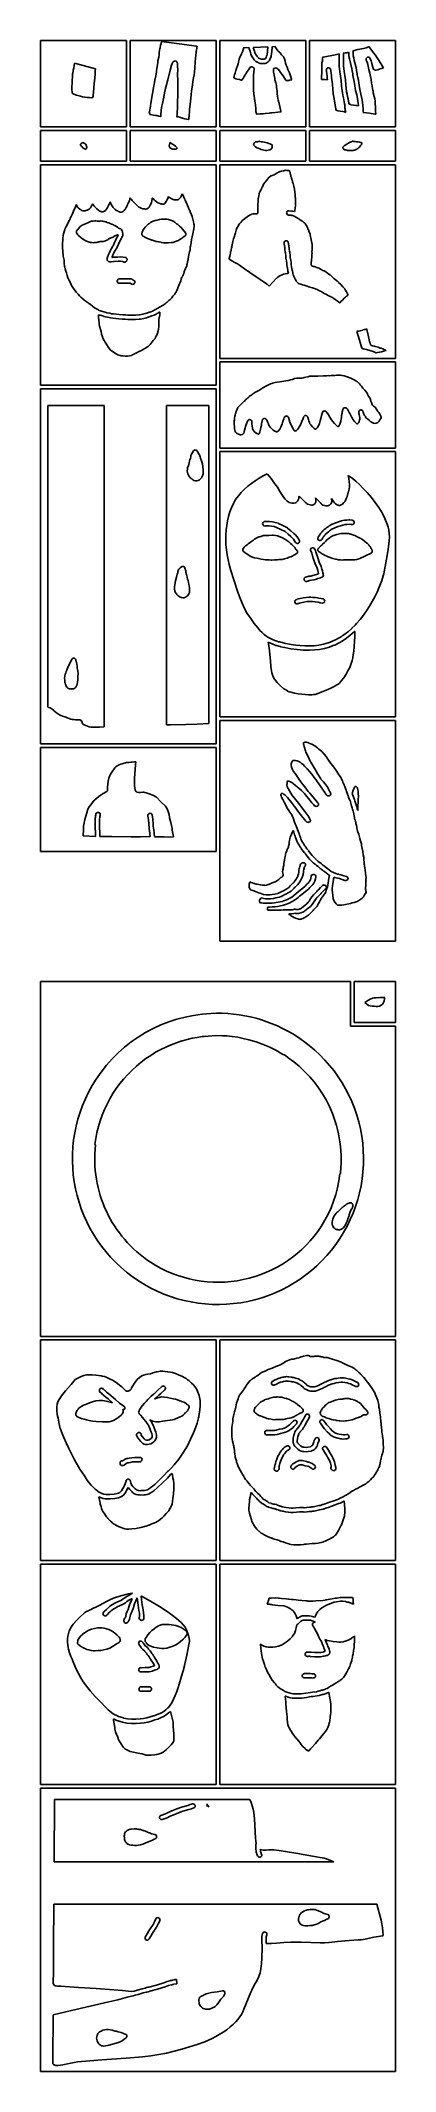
# Model space of a CAD drawing. Extents: x -186 to 210, y 0 to 2266.
import ezdxf

# ---------------------------------------------------------------- set-up
doc = ezdxf.new("R2010")
doc.units = 0

msp = doc.modelspace()

# ---------------------------------------------------------------- linework, layer by layer
at = {"layer": 'Calque_1'}
for p, q in [((-90.0002, 2265.55), (-186, 2265.55)), ((-186, 2265.55), (-186, 2169.29)), ((-90.0002, 2169.29), (-90.0002, 2265.55)), ((9.99979, 2265.55), (-85.9999, 2265.55)), ((-85.9999, 2265.55), (-85.9999, 2169.29)), ((9.99979, 2169.29), (9.99979, 2265.55)), ((110, 2265.55), (14.0001, 2265.55)), ((14.0001, 2265.55), (14.0001, 2169.29)), ((110, 2169.29), (110, 2265.55)), ((210, 2265.55), (114, 2265.55)), ((114, 2265.55), (114, 2169.29)), ((210, 2169.29), (210, 2265.55)), ((-55.25, 2241.04), (-55.054701, 2243.06213)), ((-55.0547, 2243.06), (-54.153401, 2247.21787)), ((-54.1534, 2247.22), (-53.819637, 2249.889859)), ((-53.819637, 2249.889859), (-53.612399, 2252.37212)), ((-53.6124, 2252.37), (-53.179802, 2255.07166)), ((-53.1798, 2255.07), (-53.086799, 2256.28904)), ((-53.0868, 2256.29), (-52.680702, 2257.585)), ((-52.6807, 2257.59), (-52.1701, 2260.55108)), ((-52.1701, 2260.55), (-51.532902, 2262.43515)), ((-51.5329, 2262.43), (-51.061598, 2264.25983)), ((-51.0616, 2264.26), (-51.252301, 2264.584008)), ((-51.2523, 2264.59), (-51.2449, 2264.59)), ((-51.2449, 2264.59), (-11.4598, 2259.37017)), ((-12.7032, 2249.15), (-13.542997, 2241.89413)), ((-12.6722, 2249.4), (-12.703201, 2249.149863)), ((-12.6072, 2249.91), (-12.6722, 2249.396339)), ((-12.4171, 2251.44), (-12.6072, 2249.90933)), ((-12.2372, 2252.97), (-12.417098, 2251.43986)), ((-12.1912, 2253.42), (-12.2372, 2252.976109)), ((-12.0722, 2255.09), (-12.209388, 2254.199358)), ((-12.209388, 2254.199358), (-12.142201, 2253.05398)), ((-12.1422, 2253.06), (-12.191201, 2253.420177)), ((-11.7172, 2256.81), (-12.072199, 2255.09537)), ((-11.4583, 2258.19), (-11.7172, 2256.8066)), ((-11.3539, 2258.19), (-11.468125, 2258.512848)), ((-11.468125, 2258.512848), (-11.458299, 2258.19)), ((-11.4598, 2259.37), (-11.353901, 2258.19388)), ((34.4369, 2239.8), (35.759363, 2244.749155)), ((35.759363, 2244.749155), (36.51012, 2246.982188)), ((36.51012, 2246.982188), (37.4683, 2248.98701)), ((37.4683, 2248.99), (38.362612, 2250.845629)), ((38.362612, 2250.845629), (39.1736, 2252.93549)), ((39.1736, 2252.94), (40.5383, 2256.32531)), ((40.1647, 2257.48), (46.57049, 2257.720823)), ((40.426436, 2256.924444), (40.164701, 2257.48065)), ((40.5383, 2256.32), (40.426436, 2256.924444)), ((46.5704, 2257.72), (46.628122, 2257.118001)), ((46.628122, 2257.118001), (46.834499, 2256.54954)), ((46.8345, 2256.55), (47.770899, 2253.72793)), ((47.7709, 2253.73), (48.214512, 2252.014833)), ((48.214512, 2252.014833), (48.732598, 2250.42583)), ((48.7326, 2250.43), (49.57377, 2248.466421)), ((49.57377, 2248.466421), (50.708161, 2246.309767)), ((50.708161, 2246.309767), (52.256869, 2244.175498)), ((51.3952, 2257.91), (67.5865, 2258.5187)), ((52.4127, 2254.97), (51.3952, 2257.9011)), ((52.256869, 2244.175498), (53.224434, 2243.184088)), ((53.1806, 2252.25), (52.412701, 2254.97798)), ((53.941703, 2250.515965), (53.1806, 2252.24165)), ((53.224434, 2243.184088), (54.34099, 2242.27907)), ((54.8445, 2248.832514), (53.941703, 2250.515965)), ((55.903522, 2247.338218), (54.8445, 2248.832514)), ((57.1333, 2246.18), (55.903522, 2247.338218)), ((57.2894, 2246.08), (57.133301, 2246.183346)), ((58.2496, 2245.71), (57.289402, 2246.08465)), ((60.3755, 2244.71), (58.2496, 2245.709939)), ((60.391659, 2244.734552), (60.3755, 2244.710637)), ((60.687775, 2244.72173), (60.391659, 2244.734552)), ((61.6473, 2244.69), (60.687775, 2244.72173)), ((63.9903, 2244.96), (61.6473, 2244.689755)), ((64.014281, 2245.021002), (63.9903, 2244.958476)), ((64.361475, 2245.272314), (64.014281, 2245.021002)), ((65.0166, 2245.73), (64.361475, 2245.272314)), ((65.579601, 2246.644926), (65.0166, 2245.72699)), ((66.2635, 2248.27), (65.579601, 2246.644926)), ((66.6366, 2249.04), (66.263501, 2248.266941)), ((66.7927, 2249.77), (66.636599, 2249.043429)), ((66.6366, 2249.04), (66.659592, 2249.069501)), ((66.6596, 2249.07), (66.636608, 2249.040499)), ((67.2108, 2253.7), (66.792701, 2249.76586)), ((67.5865, 2258.51), (67.2108, 2253.70049)), ((68.3629, 2242.29), (69.323542, 2243.444523)), ((69.323542, 2243.444523), (69.954513, 2244.573817)), ((69.954513, 2244.573817), (70.6573, 2246.34918)), ((70.6573, 2246.35), (71.182899, 2247.4812)), ((71.1829, 2247.48), (71.433, 2248.56315)), ((71.433, 2248.56), (71.792424, 2250.762509)), ((71.792424, 2250.762509), (71.992098, 2253.35141)), ((71.9921, 2253.36), (72.3683, 2258.21036)), ((72.3683, 2258.21), (72.230899, 2258.692123)), ((72.2309, 2258.69), (75.94459, 2258.82925)), ((75.9446, 2258.83), (76.058306, 2258.130217)), ((76.058306, 2258.130217), (76.371502, 2257.49417)), ((76.3715, 2257.49), (78.7486, 2254.26902)), ((78.7486, 2254.27), (79.291199, 2253.737712)), ((79.2912, 2253.74), (79.350199, 2253.697587)), ((79.3502, 2253.7), (80.295801, 2252.834443)), ((80.2958, 2252.83), (80.583698, 2252.666699)), ((80.5837, 2252.67), (81.412599, 2251.85609)), ((81.4126, 2251.85), (82.9443, 2249.86047)), ((82.9443, 2249.86), (84.9963, 2247.36091)), ((84.9963, 2247.37), (85.811975, 2245.819685)), ((85.811975, 2245.819685), (86.5978, 2243.94852)), ((86.5978, 2243.94), (86.667798, 2243.786542)), ((86.6685, 2243.79), (86.658499, 2243.828206)), ((86.658499, 2243.828206), (86.6685, 2243.79)), ((86.6678, 2243.79), (86.858501, 2242.818478)), ((128.799, 2246.38), (128.644399, 2246.828018)), ((128.645, 2246.83), (129.536999, 2247.053255)), ((128.7155, 2242.6965), (128.7409, 2243.34802)), ((128.741, 2243.35), (128.799999, 2244.65741)), ((128.807746, 2245.901683), (128.798942, 2246.38013)), ((128.8, 2244.65), (128.807746, 2245.901683)), ((129.537, 2247.05), (142.8147, 2249.68652)), ((142.814, 2249.69), (147.3316, 2250.84808)), ((147.211362, 2244.127612), (147.160408, 2240.353742)), ((147.331, 2250.85), (147.211362, 2244.127612)), ((147.332, 2250.85), (147.33, 2250.85)), ((151.782, 2251.64), (153.8314, 2251.78483)), ((152.134, 2251.31), (151.782102, 2251.636575)), ((151.986582, 2240.351717), (152.053662, 2244.031885)), ((152.053662, 2244.031885), (152.133998, 2251.3137)), ((153.8314, 2251.78483), (155.8598, 2252.100454)), ((155.86, 2252.1), (157.4997, 2252.796065)), ((157.499, 2252.79), (157.496883, 2252.790026)), ((157.497, 2252.79), (157.926, 2251.934233)), ((157.926, 2251.94), (158.013, 2250.85791)), ((158.013, 2250.85), (158.186598, 2249.7007)), ((158.187, 2249.71), (158.160992, 2248.997901)), ((158.161, 2248.99), (158.204, 2248.565741)), ((158.204, 2248.57), (158.204, 2248.346242)), ((158.204, 2248.35), (158.276001, 2247.521114)), ((158.276, 2247.52), (158.548988, 2246.173067)), ((158.548988, 2246.173067), (158.7871, 2245.40902)), ((158.787, 2245.41), (159.405497, 2242.17815)), ((162.690974, 2253.344402), (162.3278, 2254.29328)), ((162.328, 2254.29), (168.06609, 2255.46152)), ((162.766, 2252.62), (162.690974, 2253.344402)), ((162.981, 2249.99), (162.7128, 2251.79144)), ((162.713, 2251.79), (162.751938, 2251.66262)), ((162.751938, 2251.66262), (162.770251, 2251.77775)), ((162.770251, 2251.77775), (162.766001, 2252.620447)), ((162.981, 2249.51), (162.981, 2249.987466)), ((163.043, 2248.93), (162.981, 2249.508273)), ((163.039, 2248.04), (163.037942, 2248.056404)), ((163.038, 2248.06), (163.050991, 2248.256876)), ((163.458, 2246.47), (163.039401, 2248.03787)), ((163.061, 2248.53), (163.043008, 2248.925843)), ((163.051, 2248.25), (163.061001, 2248.531119)), ((164.08, 2243.23), (163.457899, 2246.47371)), ((165.767, 2236.53), (164.0797, 2243.22932)), ((168.066, 2255.46), (174.32399, 2256.91674)), ((174.324, 2256.92), (177.330011, 2257.637605)), ((177.330011, 2257.637605), (180.29829, 2258.48993)), ((177.522999, 2245.639666), (177.354801, 2244.735129)), ((177.354801, 2244.735129), (177.5536, 2243.80308)), ((178.018097, 2246.415139), (177.522999, 2245.639666)), ((177.553, 2243.8), (178.438734, 2241.378904)), ((178.8, 2246.96), (178.018097, 2246.415139)), ((179.732154, 2247.165235), (178.8001, 2246.96645)), ((180.63669, 2246.997026), (179.732154, 2247.165235)), ((180.298, 2258.49), (180.9244, 2258.695687)), ((181.412156, 2246.501916), (180.63669, 2246.997026)), ((180.925, 2258.69), (180.933996, 2258.690132)), ((180.934, 2258.69), (181.080891, 2258.045357)), ((181.080891, 2258.045357), (181.3981, 2257.46525)), ((181.398, 2257.47), (184.559761, 2253.485359)), ((181.957, 2245.72), (181.412156, 2246.501916)), ((183.027875, 2242.814747), (181.9567, 2245.7116)), ((184.559761, 2253.485359), (187.56709, 2249.60331)), ((187.567, 2249.6), (191.93512, 2243.107683)), ((191.93512, 2243.107683), (195.86419, 2236.314)), ((-150.935, 2218.86), (-150.709202, 2221.60661)), ((-150.709, 2221.61), (-150.543938, 2225.201919)), ((-150.543938, 2225.201919), (-150.2459, 2228.52326)), ((-150.246, 2228.52), (-150.145998, 2229.140103)), ((-150.146, 2229.14), (-149.971402, 2229.657286)), ((-149.971, 2229.66), (-149.6066, 2231.3214)), ((-149.607, 2231.32), (-149.4804, 2232.52769)), ((-149.48, 2232.53), (-148.9436, 2234.827)), ((-148.944, 2234.83), (-148.452601, 2238.26027)), ((-148.453, 2238.26), (-148.1838, 2240.46194)), ((-148.186, 2240.46), (-124.6665, 2234.15861)), ((-148.183, 2240.46), (-148.186, 2240.46)), ((-125.96, 2220.54), (-126.499001, 2213.73524)), ((-125.155, 2227.9), (-125.9601, 2220.533)), ((-124.985, 2231.87), (-125.1555, 2227.89869)), ((-124.872, 2233.75), (-124.984699, 2231.87157)), ((-124.667, 2234.16), (-124.8722, 2233.753812)), ((-58.8348, 2218.8), (-58.371801, 2221.54296)), ((-58.3718, 2221.54), (-57.3093, 2226.38986)), ((-57.3093, 2226.39), (-56.812702, 2230.29054)), ((-56.8127, 2230.3), (-56.5357, 2231.81722)), ((-56.5357, 2231.81), (-55.25, 2241.03731)), ((-44.077136, 2221.736246), (-46.66589, 2212.1129)), ((-41.5762, 2231.26), (-44.077136, 2221.736246)), ((-39.8084, 2238.22), (-41.5762, 2231.26332)), ((-39.2384, 2240.08), (-39.808399, 2238.2212)), ((-38.936236, 2240.795458), (-39.23839, 2240.07874)), ((-38.466249, 2241.572869), (-38.936236, 2240.795458)), ((-37.717259, 2242.283531), (-38.466249, 2241.572869)), ((-36.5781, 2242.8), (-37.717259, 2242.283531)), ((-35.701625, 2242.870489), (-36.5782, 2242.801578)), ((-34.8537, 2242.66), (-35.701625, 2242.870489)), ((-34.259351, 2242.274756), (-34.853699, 2242.654274)), ((-33.8972, 2241.89), (-34.259351, 2242.274756)), ((-33.540111, 2241.315389), (-33.897198, 2241.894115)), ((-33.4042, 2240.92), (-33.540111, 2241.315389)), ((-33.2843, 2240.41), (-33.404201, 2240.920566)), ((-33.2653, 2240.29), (-33.284297, 2240.411946)), ((-33.2773, 2240.35), (-33.265288, 2240.283299)), ((-33.066775, 2238.738893), (-33.2773, 2240.34901)), ((-33.0857, 2228.725024), (-32.948699, 2232.55514)), ((-33.0769, 2225.26), (-33.0857, 2228.725024)), ((-32.8965, 2223.75), (-33.076901, 2225.26775)), ((-33.0277, 2237.22), (-33.066775, 2238.738893)), ((-32.9487, 2232.56), (-33.027699, 2237.22378)), ((-32.7539, 2217.986943), (-32.8965, 2223.7425)), ((-15.225649, 2223.930141), (-15.9811, 2220.0917)), ((-14.592, 2227.53), (-15.225649, 2223.930141)), ((-14.3765, 2230.27), (-14.592, 2227.5327)), ((-13.9817, 2234.64), (-14.3765, 2230.26766)), ((-13.543, 2241.89), (-13.9817, 2234.63775)), ((29.6274, 2224.05), (29.883851, 2225.946416)), ((31.7249, 2223), (29.6274, 2224.04955)), ((29.883851, 2225.946416), (30.240801, 2227.32009)), ((30.2408, 2227.32), (31.1436, 2229.36327)), ((31.1436, 2229.37), (32.066, 2232.27113)), ((33.528793, 2222.594252), (31.72491, 2222.999504)), ((32.066, 2232.27), (34.4369, 2239.80752)), ((35.95, 2222.09), (33.528793, 2222.594252)), ((36.147898, 2222.040777), (35.949998, 2222.096303)), ((36.134, 2222.04), (36.147898, 2222.040777)), ((36.2678, 2221.99), (36.134, 2222.034397)), ((36.6931, 2221.85), (36.267801, 2221.992637)), ((37.9359, 2221.43), (36.6931, 2221.84857)), ((38.4909, 2221.25), (37.9359, 2221.436028)), ((39.364526, 2222.36386), (38.4909, 2221.24057)), ((40.3637, 2224.09), (39.364526, 2222.36386)), ((41.3579, 2225.65), (40.3637, 2224.09401)), ((43.109613, 2228.58579), (41.3578, 2225.64881)), ((45.0424, 2231.62), (43.109613, 2228.58579)), ((46.9069, 2234.18), (45.0424, 2231.62408)), ((46.9299, 2234.21), (46.906908, 2234.181108)), ((47.049126, 2234.570838), (46.929903, 2234.20953)), ((47.6476, 2235.41), (47.049126, 2234.570838)), ((48.091847, 2235.879769), (47.6476, 2235.4102)), ((48.56045, 2236.196349), (48.091847, 2235.879769)), ((49.142753, 2236.357304), (48.56045, 2236.196349)), ((49.9281, 2236.36), (49.142753, 2236.357304)), ((50.947975, 2236.015003), (49.9281, 2236.35241)), ((51.8345, 2235.23), (50.947975, 2236.015003)), ((51.613863, 2224.704778), (51.6433, 2227.14829)), ((51.6853, 2222.13), (51.613863, 2224.704778)), ((51.6433, 2227.14), (51.8432, 2230.25454)), ((51.7263, 2215.84), (51.6853, 2222.12644)), ((52.226716, 2234.305432), (51.834501, 2235.23053)), ((51.8432, 2230.26), (52.2716, 2233.55435)), ((52.2716, 2233.55), (52.226716, 2234.305432)), ((54.341, 2242.28), (55.6825, 2241.559646)), ((55.6825, 2241.56), (56.170899, 2241.380666)), ((56.1709, 2241.38), (57.324675, 2240.786289)), ((57.324675, 2240.786289), (58.9397, 2240.12789)), ((58.9397, 2240.12), (60.62545, 2239.84237)), ((60.62545, 2239.84237), (61.722, 2239.882299)), ((61.722, 2239.89), (63.532061, 2239.974174)), ((63.532061, 2239.974174), (64.568372, 2240.140749)), ((64.568372, 2240.140749), (65.66379, 2240.462584)), ((65.6638, 2240.46), (66.618573, 2240.892844)), ((66.618573, 2240.892844), (67.331912, 2241.354978)), ((67.331912, 2241.354978), (68.3629, 2242.29242)), ((73.8456, 2232.97), (73.845071, 2232.949892)), ((73.8451, 2232.95), (73.870103, 2232.576382)), ((73.8556, 2233.12), (73.845599, 2233.026999)), ((73.8456, 2233.02), (73.8456, 2232.967798)), ((73.8706, 2233.25), (73.855598, 2233.116174)), ((73.8561, 2232.68), (73.8561, 2232.615891)), ((73.8561, 2232.61), (73.868112, 2232.549014)), ((73.8701, 2232.58), (73.856104, 2232.68025)), ((73.8681, 2232.55), (74.129598, 2230.30776)), ((74.00091, 2233.746992), (73.870608, 2233.247274)), ((74.44111, 2234.481316), (74.00091, 2233.746992)), ((74.1296, 2230.31), (74.619499, 2227.1908)), ((76.9914, 2235.18), (74.44111, 2234.481316)), ((74.6195, 2227.19), (75.322799, 2223.74836)), ((75.3228, 2223.75), (75.4675, 2223.124208)), ((75.4675, 2223.13), (75.441126, 2222.716036)), ((75.441126, 2222.716036), (75.544502, 2221.9099)), ((75.5445, 2221.9), (75.854961, 2220.851462)), ((75.854961, 2220.851462), (76.060199, 2220.36936)), ((76.0602, 2220.37), (76.252499, 2219.743679)), ((77.9174, 2234.53), (76.991399, 2235.181139)), ((78.0476, 2234.52), (77.680039, 2234.757007)), ((77.680039, 2234.757007), (77.743801, 2234.691556)), ((77.7438, 2234.69), (77.917401, 2234.529292)), ((78.422488, 2234.326453), (78.0476, 2234.525879)), ((79.2605, 2233.62), (78.422488, 2234.326453)), ((80.771613, 2231.768512), (79.2605, 2233.61662)), ((81.9213, 2230.13), (80.771613, 2231.768512)), ((83.341875, 2228.293127), (81.9213, 2230.13107)), ((84.6276, 2226.43), (83.341875, 2228.293127)), ((86.278225, 2223.796605), (84.6276, 2226.42605)), ((87.8279, 2221.6), (86.278225, 2223.796605)), ((86.8585, 2242.82), (87.507998, 2240.54107)), ((87.508, 2240.54), (87.808802, 2239.11734)), ((87.8088, 2239.12), (88.118299, 2238.311276)), ((88.1152, 2221.14), (87.8279, 2221.60302)), ((88.230587, 2221.096188), (88.1152, 2221.139077)), ((88.1183, 2238.31), (89.021575, 2235.813555)), ((88.6615, 2220.69), (88.230587, 2221.096188)), ((89.501639, 2220.9833), (88.6615, 2220.687989)), ((89.021575, 2235.813555), (90.1053, 2233.35785)), ((90.2205, 2221.12), (89.501639, 2220.9833)), ((90.1053, 2233.36), (91.654, 2229.76487)), ((90.413335, 2221.133473), (90.220499, 2221.122063)), ((90.3937, 2221.13), (90.413335, 2221.133473)), ((90.8882, 2221.22), (90.393702, 2221.126496)), ((91.7807, 2221.48), (90.888201, 2221.228329)), ((91.654, 2229.76), (93.032187, 2226.13936)), ((94.3655, 2221.9), (91.7807, 2221.471614)), ((93.032187, 2226.13936), (94.2027, 2222.45452)), ((94.2027, 2222.46), (94.365498, 2221.908609)), ((127.453, 2222.4), (127.699999, 2224.99728)), ((127.453, 2222.23), (127.453, 2222.397428)), ((127.617, 2222.22), (127.453202, 2222.226085)), ((130.79988, 2222.092096), (127.61701, 2222.218663)), ((127.7, 2224.99), (127.777188, 2230.049781)), ((127.743, 2234.83), (127.8856, 2237.53991)), ((127.777188, 2230.049781), (127.743, 2234.82865)), ((127.886, 2237.54), (127.939001, 2240.27317)), ((127.939, 2240.27), (128.067198, 2241.37588)), ((128.067, 2241.38), (128.2205, 2241.587221)), ((128.22, 2241.59), (128.7155, 2242.6965)), ((134.213, 2221.69), (130.79988, 2222.092096)), ((132.937, 2233.17), (132.892382, 2232.192865)), ((132.892382, 2232.192865), (132.978825, 2231.556871)), ((133.239329, 2234.079033), (132.9366, 2233.17538)), ((132.978825, 2231.556871), (133.098606, 2231.26804)), ((133.098606, 2231.26804), (133.154, 2231.33239)), ((133.154, 2231.33), (133.411711, 2228.613701)), ((133.844078, 2234.772391), (133.239329, 2234.079033)), ((133.411711, 2228.613701), (133.747798, 2226.17785)), ((133.748, 2226.18), (133.903001, 2223.50266)), ((134.664687, 2235.188398), (133.844078, 2234.772391)), ((133.903, 2223.5), (134.213099, 2221.68874)), ((135.615, 2235.26), (134.664687, 2235.188398)), ((136.5189, 2234.955191), (135.6154, 2235.25787)), ((137.212188, 2234.350579), (136.5189, 2234.955191)), ((137.628233, 2233.530144), (137.212188, 2234.350579)), ((137.7, 2232.58), (137.628233, 2233.530144)), ((137.758963, 2232.815873), (137.7003, 2232.5804)), ((137.830225, 2232.7396), (137.758963, 2232.815873)), ((137.951, 2231.52), (137.830225, 2232.7396)), ((138.176264, 2229.263865), (137.951203, 2231.51678)), ((138.516, 2226.73), (138.176264, 2229.263865)), ((138.665, 2224.11), (138.515698, 2226.73204)), ((139.376, 2220.1), (138.664401, 2224.10544)), ((147.160408, 2240.353742), (147.302999, 2236.9175)), ((147.303, 2236.92), (147.943799, 2230.58242)), ((147.943, 2230.58), (149.4049, 2221.18318)), ((149.405, 2221.18), (149.884602, 2215.54727)), ((152.085, 2237.36), (151.986582, 2240.351717)), ((152.704, 2231.2), (152.084402, 2237.35362)), ((153.436062, 2226.591156), (152.7049, 2231.20715)), ((154.173, 2221.77), (153.436062, 2226.591156)), ((154.659, 2216.07), (154.172702, 2221.76682)), ((159.406, 2242.17), (161.0953, 2235.46242)), ((161.095, 2235.47), (161.227299, 2234.894823)), ((161.227, 2234.89), (161.280001, 2234.42235)), ((161.28, 2234.42), (161.712598, 2231.93591)), ((161.713, 2231.94), (162.400199, 2228.64666)), ((162.4, 2228.65), (162.646501, 2226.61552)), ((162.646, 2226.61), (163.271235, 2223.280422)), ((163.271235, 2223.280422), (163.9798, 2219.96958)), ((166.026, 2235.4), (165.7671, 2236.5281)), ((166.036, 2235.37), (166.025999, 2235.398416)), ((166.047, 2235.32), (166.035993, 2235.370086)), ((166.057, 2234.94), (166.046999, 2235.322402)), ((166.429, 2232.81), (166.057002, 2234.94114)), ((167.116, 2229.53), (166.429201, 2232.8099)), ((167.15, 2229.32), (167.115998, 2229.525158)), ((167.383, 2227.36), (167.1494, 2229.32059)), ((167.972838, 2224.236474), (167.3838, 2227.36006)), ((168.686, 2220.9), (167.972838, 2224.236474)), ((169.534826, 2215.771794), (168.6855, 2220.9071)), ((178.438734, 2241.378904), (179.128325, 2238.816035)), ((179.128325, 2238.816035), (180.312, 2233.3443)), ((180.312, 2233.35), (181.4029, 2229.19158)), ((181.403, 2229.19), (182.221001, 2225.53494)), ((182.221, 2225.54), (183.006999, 2222.28904)), ((183.007, 2222.28), (183.447798, 2218.20169)), ((183.8106, 2239.938302), (183.027875, 2242.814747)), ((185, 2234.38), (183.8106, 2239.938302)), ((185.22, 2233.55), (185.000401, 2234.386638)), ((186.18383, 2233.196155), (185.2196, 2233.55159)), ((186.911, 2232.47), (186.18383, 2233.196155)), ((187.663, 2232.51), (186.910603, 2232.466608)), ((190.319526, 2233.129409), (187.66381, 2232.50816)), ((193.018, 2233.89), (190.319526, 2233.129409)), ((195.74, 2234.7), (193.0172, 2233.895403)), ((196.55, 2235.03), (195.740802, 2234.697208)), ((195.864, 2236.32), (196.549699, 2235.03066)), ((-151.096498, 2210.823197), (-151.052997, 2213.69342)), ((-150.945, 2208.27), (-151.096498, 2210.823197)), ((-151.053, 2213.69), (-150.9353, 2218.86281)), ((-150.803, 2207.08), (-150.944102, 2208.27115)), ((-150.741, 2206.87), (-150.803, 2207.074628)), ((-150.239, 2206.53), (-150.741298, 2206.874699)), ((-148.413, 2205.7), (-150.2387, 2206.531452)), ((-147.156712, 2205.089138), (-148.4136, 2205.69143)), ((-145.959, 2204.63), (-147.156712, 2205.089138)), ((-141.624, 2203.43), (-145.95919, 2204.63097)), ((-139.245, 2202.78), (-141.6236, 2203.429075)), ((-136.626, 2202.3), (-139.2455, 2202.78162)), ((-133.898, 2202.16), (-136.626, 2202.303642)), ((-131.53, 2202.16), (-133.8978, 2202.153915)), ((-128.85, 2201.82), (-131.5295, 2202.16417)), ((-128.184, 2201.79), (-128.850598, 2201.824687)), ((-128.052, 2202.2), (-128.183701, 2201.78606)), ((-127.45, 2203.39), (-128.052098, 2202.19887)), ((-127.46, 2203.41), (-127.449999, 2203.388569)), ((-127.152, 2205.28), (-127.459398, 2203.40829)), ((-127.099, 2207.45), (-127.152001, 2205.28269)), ((-126.499, 2213.73), (-127.098998, 2207.45081)), ((-63.0996, 2195.77), (-61.1799, 2206.3838)), ((-61.1799, 2206.38), (-59.9288, 2212.8716)), ((-59.9288, 2212.87), (-59.5893, 2215.05228)), ((-59.5893, 2215.05), (-59.3118, 2216.64731)), ((-59.3118, 2216.65), (-58.834802, 2218.80077)), ((-48.6208, 2202.55), (-50.4031, 2193.97068)), ((-47.717675, 2207.248586), (-48.6208, 2202.54834)), ((-46.6659, 2212.11), (-47.717675, 2207.248586)), ((-33.2442, 2192.25), (-33.121201, 2198.67027)), ((-33.1212, 2198.67), (-32.883501, 2203.16328)), ((-32.8835, 2203.16), (-32.842384, 2207.864096)), ((-32.8555, 2212.4), (-32.7539, 2217.986943)), ((-32.842384, 2207.864096), (-32.855499, 2212.40125)), ((-18.6025, 2197.77), (-19.441199, 2191.47168)), ((-17.9725, 2205.37), (-18.602499, 2197.76943)), ((-17.4816, 2208.99), (-17.972499, 2205.37421)), ((-16.5654, 2216.08), (-17.481598, 2208.98275)), ((-16.5034, 2216.39), (-16.5654, 2216.083586)), ((-16.0161, 2219.74), (-16.503401, 2216.38826)), ((-15.9811, 2220.09), (-16.016099, 2219.737046)), ((51.800551, 2210.708273), (51.726301, 2215.8442)), ((52.011, 2205.65), (51.800551, 2210.708273)), ((52.698625, 2200.813202), (52.011, 2205.64721)), ((53.5763, 2195.73), (52.698625, 2200.813202)), ((76.2525, 2219.75), (76.2985, 2219.395512)), ((76.2985, 2219.39), (76.5414, 2218.397814)), ((76.5414, 2218.4), (76.993998, 2216.95771)), ((76.994, 2216.96), (77.212601, 2215.34874)), ((77.0104, 2216.93), (77.000399, 2216.960983)), ((77.000399, 2216.960983), (77.0004, 2216.96)), ((77.0004, 2216.96), (77.010401, 2216.929017)), ((77.2126, 2215.35), (77.437398, 2213.38113)), ((77.4374, 2213.38), (77.5234, 2211.24265)), ((77.5234, 2211.24), (77.893901, 2208.69392)), ((77.8939, 2208.7), (78.046987, 2206.363584)), ((78.046987, 2206.363584), (78.303199, 2203.71219)), ((78.3032, 2203.71), (78.750126, 2201.4146)), ((78.750126, 2201.4146), (79.308812, 2199.249143)), ((79.308812, 2199.249143), (80.3853, 2195.22474)), ((139.716, 2216.11), (139.376, 2220.1025)), ((140.203, 2211.72), (139.716202, 2216.11303)), ((140.685, 2206.24), (140.2033, 2211.71975)), ((141.412, 2202.4), (140.684899, 2206.23645)), ((141.961, 2198.28), (141.412202, 2202.40067)), ((143.457, 2189.11), (141.961, 2198.2774)), ((149.885, 2215.55), (150.296685, 2211.581124)), ((150.296685, 2211.581124), (150.809998, 2207.51072)), ((150.81, 2207.51), (151.321149, 2204.735998)), ((151.321149, 2204.735998), (152.0378, 2201.87573)), ((152.038, 2201.88), (152.6292, 2199.52458)), ((152.629, 2199.52), (153.329698, 2194.93785)), ((155.557, 2208.24), (154.658802, 2216.07258)), ((156.010125, 2205.756578), (155.5571, 2208.23914)), ((156.697, 2203.04), (156.010125, 2205.756578)), ((157.329, 2200.5), (156.697001, 2203.03217)), ((158.067, 2195.72), (157.328501, 2200.50575)), ((163.98, 2219.97), (164.784461, 2215.059306)), ((164.784461, 2215.059306), (165.6466, 2209.9133)), ((165.647, 2209.91), (166.8221, 2204.88967)), ((166.822, 2204.89), (168.018375, 2198.799745)), ((168.018375, 2198.799745), (168.9965, 2192.6515)), ((170.348, 2210.87), (169.534826, 2215.771794)), ((171.507, 2205.92), (170.3479, 2210.86543)), ((172.752289, 2199.579974), (171.5074, 2205.9165)), ((173.761, 2193.23), (172.752289, 2199.579974)), ((183.448, 2218.21), (183.915201, 2215.19677)), ((183.915, 2215.19), (184.330999, 2211.91888)), ((184.331, 2211.92), (184.7346, 2210.21003)), ((184.735, 2210.21), (185.064099, 2208.96874)), ((185.064, 2208.97), (185.2893, 2207.47913)), ((185.289, 2207.48), (186.287999, 2203.36296)), ((186.288, 2203.36), (186.956236, 2200.674084)), ((186.956236, 2200.674084), (187.4486, 2198.1474)), ((187.449, 2198.15), (187.460494, 2197.893024)), ((187.460494, 2197.893024), (187.495998, 2197.180039)), ((-64.624307, 2184.674956), (-64.651501, 2184.51321)), ((-64.6515, 2184.51), (-64.4815, 2185.6376)), ((-64.5298, 2184.559449), (-64.624307, 2184.674956)), ((-64.1828, 2183.35), (-64.5298, 2184.559449)), ((-64.4815, 2185.64), (-64.155399, 2188.22431)), ((-64.1708, 2183.28), (-64.182786, 2183.346701)), ((-63.9196, 2183.25), (-64.1708, 2183.286698)), ((-64.1554, 2188.23), (-63.819501, 2189.90174)), ((-57.766, 2182.17), (-63.91959, 2183.24489)), ((-63.8195, 2189.9), (-63.099601, 2195.76784)), ((-56.276762, 2182.003832), (-57.766, 2182.174481)), ((-55.248067, 2181.81972), (-56.276762, 2182.003832)), ((-54.0706, 2181.45), (-55.248067, 2181.81972)), ((-52.6588, 2180.73), (-54.0706, 2181.447258)), ((-52.0206, 2180.45), (-52.658801, 2180.734744)), ((-51.9456, 2180.88), (-52.020599, 2180.443835)), ((-51.8294, 2184.23), (-51.9456, 2180.88395)), ((-51.4459, 2186.19), (-51.8294, 2184.23254)), ((-51.2862, 2187.52), (-51.4459, 2186.18208)), ((-51.0036, 2190.86), (-51.286201, 2187.52586)), ((-50.4031, 2193.97), (-51.003598, 2190.85543)), ((-33.8352, 2180.39), (-33.845201, 2180.839077)), ((-33.8452, 2180.83), (-33.644699, 2183.16264)), ((-32.4653, 2180.34), (-33.8352, 2180.384397)), ((-33.6447, 2183.17), (-33.244201, 2192.25216)), ((-29.93045, 2179.858401), (-32.4653, 2180.33755)), ((-27.6635, 2179.18), (-29.93045, 2179.858401)), ((-25.114186, 2178.454217), (-27.66349, 2179.18592)), ((-22.6245, 2177.94), (-25.114186, 2178.454217)), ((-20.7895, 2177.66), (-22.6245, 2177.93596)), ((-20.575, 2177.66), (-20.7895, 2177.662646)), ((-20.478, 2177.95), (-20.574999, 2177.658033)), ((-20.453, 2178.25), (-20.478003, 2177.946656)), ((-20.443, 2178.76), (-20.453001, 2178.257716)), ((-20.378, 2179.82), (-20.443, 2178.75288)), ((-20.1987, 2180.8), (-20.377997, 2179.826943)), ((-20.0613, 2183.4), (-20.198701, 2180.7955)), ((-19.8551, 2184.98), (-20.0613, 2183.39769)), ((-19.7631, 2186.15), (-19.855101, 2184.98777)), ((-19.7461, 2189.12), (-19.763113, 2186.1414)), ((-19.4412, 2191.47), (-19.7461, 2189.12389)), ((53.707, 2194.39), (53.576301, 2195.72479)), ((53.9514, 2193.18), (53.706999, 2194.39594)), ((54.2946, 2189.93), (53.951401, 2193.18252)), ((54.4021, 2186.41), (54.2946, 2189.92398)), ((54.864, 2184.08), (54.402099, 2186.41423)), ((54.886, 2183.42), (54.863987, 2184.079896)), ((55.4591, 2183.52), (54.886003, 2183.418188)), ((58.8305, 2183.92), (55.4591, 2183.521591)), ((62.3114, 2184.03), (58.8305, 2183.915277)), ((64.7692, 2184.28), (62.3114, 2184.030392)), ((69.0459, 2184.56), (64.7692, 2184.281473)), ((70.5812, 2184.85), (69.0459, 2184.556472)), ((72.0147, 2184.95), (70.5812, 2184.850305)), ((75.9153, 2185.36), (72.01471, 2184.950214)), ((78.8453, 2185.75), (75.9153, 2185.359846)), ((82.3314, 2185.94), (78.8453, 2185.757067)), ((80.3853, 2195.22), (82.118, 2186.81899)), ((82.118, 2186.82), (82.331399, 2185.935287)), ((143.535, 2187.98), (143.456998, 2189.11533)), ((144.321, 2187.79), (143.535003, 2187.976531)), ((145.064, 2187.57), (144.3204, 2187.794287)), ((145.626, 2187.32), (145.064301, 2187.571671)), ((145.795, 2187.22), (145.626, 2187.318187)), ((146.147, 2187.15), (145.795599, 2187.218712)), ((148.465, 2186.67), (146.1463, 2187.151091)), ((151.439, 2186.34), (148.46551, 2186.672792)), ((153.116, 2185.963864), (151.4383, 2186.332626)), ((154.665, 2185.42), (153.116, 2185.963864)), ((153.33, 2194.94), (153.5543, 2193.89511)), ((153.554, 2193.89), (153.595388, 2191.945239)), ((153.595388, 2191.945239), (153.643171, 2190.715012)), ((153.643171, 2190.715012), (153.826901, 2189.32748)), ((153.827, 2189.33), (154.105997, 2188.08358)), ((154.106, 2188.08), (154.665702, 2185.41867)), ((158.271, 2194.75), (158.067401, 2195.722025)), ((159.295, 2194.61), (158.2713, 2194.743853)), ((159.806344, 2194.240553), (159.294501, 2194.610397)), ((160.204, 2193.75), (159.806344, 2194.240553)), ((160.421, 2193.74), (160.203899, 2193.753494)), ((163.357964, 2193.457964), (160.42111, 2193.738201)), ((165.874, 2193.1), (163.357964, 2193.457964)), ((165.875, 2193.1), (165.874, 2193.1)), ((167.016, 2193.03), (165.875, 2193.097204)), ((168.996, 2192.66), (167.0153, 2193.038274)), ((174.113787, 2189.284298), (173.7613, 2193.23598)), ((174.183, 2185.53), (174.113787, 2189.284298)), ((177.617901, 2184.942455), (174.18261, 2185.52634)), ((180.917, 2184.53), (177.617901, 2184.942455)), ((182.896, 2184.38), (180.9168, 2184.533987)), ((187.534, 2183.58), (182.89651, 2184.380469)), ((187.496, 2197.18), (187.528001, 2195.91857)), ((187.528, 2195.92), (187.682998, 2190.83038)), ((188.008, 2183.55), (187.5341, 2183.576194)), ((187.683, 2190.83), (187.904702, 2186.92843)), ((187.905, 2186.93), (188.007899, 2183.55297)), ((-186, 2169.29), (-90.0002, 2169.29)), ((-90.0002, 2165.29), (-186, 2165.29)), ((-186, 2165.29), (-186, 2131.04)), ((-90.0002, 2131.04), (-90.0002, 2165.29)), ((-85.9999, 2169.29), (9.99979, 2169.29)), ((9.99979, 2165.29), (-85.9999, 2165.29)), ((-85.9999, 2165.29), (-85.9999, 2131.04)), ((9.99979, 2131.04), (9.99979, 2165.29)), ((14.0001, 2169.29), (110, 2169.29)), ((110, 2165.29), (14.0001, 2165.29)), ((14.0001, 2165.29), (14.0001, 2131.04)), ((53.4941, 2152.15), (53.97, 2152.445592)), ((53.97, 2152.45), (54.7106, 2152.740935)), ((54.7106, 2152.74), (54.890099, 2152.814635)), ((54.890099, 2152.814635), (54.846998, 2152.799399)), ((54.847, 2152.8), (55.210302, 2152.703904)), ((55.2103, 2152.7), (56.120862, 2152.667063)), ((56.120862, 2152.667063), (56.9781, 2152.975934)), ((56.9781, 2152.98), (57.702097, 2153.420822)), ((57.6909, 2153.42), (58.8697, 2153.137822)), ((57.7021, 2153.42), (57.6909, 2153.42)), ((58.8697, 2153.14), (60.2629, 2152.764848)), ((60.2629, 2152.76), (60.316899, 2152.745713)), ((60.3169, 2152.75), (60.369901, 2152.741004)), ((60.3699, 2152.74), (61.6819, 2152.506426)), ((61.6819, 2152.51), (61.7279, 2152.502063)), ((61.7279, 2152.5), (63.5542, 2152.187369)), ((110, 2131.04), (110, 2165.29)), ((114, 2169.29), (210, 2169.29)), ((210, 2165.29), (114, 2165.29)), ((114, 2165.29), (114, 2131.04)), ((158.872, 2151.84), (160.0719, 2152.449282)), ((160.039, 2152.43), (159.990999, 2152.401584)), ((159.991, 2152.4), (160.9687, 2152.670801)), ((160.084, 2152.45), (160.039, 2152.423118)), ((160.072, 2152.45), (160.083986, 2152.456085)), ((160.968, 2152.67), (162.0734, 2153.198134)), ((162.074, 2153.2), (162.327201, 2153.241301)), ((162.074, 2153.2), (162.074, 2153.2)), ((162.327, 2153.24), (163.608, 2152.995578)), ((162.327, 2153.24), (162.328, 2153.24)), ((162.33, 2153.24), (162.327, 2153.24)), ((162.328, 2153.24), (162.328, 2153.24)), ((162.328, 2153.24), (162.33, 2153.24)), ((163.608, 2152.99), (164.8235, 2152.986031)), ((164.824, 2152.99), (164.964999, 2152.97095)), ((164.965, 2152.97), (166.4115, 2152.765901)), ((166.411, 2152.77), (168.3685, 2152.561218)), ((168.369, 2152.56), (168.536899, 2152.541479)), ((168.537, 2152.54), (168.537, 2152.54)), ((168.537, 2152.54), (168.548007, 2152.537354)), ((168.548, 2152.54), (170.199713, 2152.085595)), ((210, 2131.04), (210, 2165.29)), ((-186, 2131.04), (-90.0002, 2131.04)), ((-141.533, 2149.78), (-141.3816, 2150.030587)), ((-141.515, 2149.14), (-141.532992, 2149.777222)), ((-141.418, 2148.79), (-141.514999, 2149.137689)), ((-141.305, 2148.71), (-141.418101, 2148.793)), ((-141.382, 2150.03), (-141.039402, 2150.5489)), ((-140.9, 2148.31), (-141.304698, 2148.709997)), ((-141.039, 2150.55), (-140.646801, 2150.773202)), ((-140.375, 2147.62), (-140.899999, 2148.305799)), ((-140.647, 2150.77), (-138.7251, 2152.0418)), ((-139.786, 2146.98), (-140.375599, 2147.622804)), ((-139.322, 2146.33), (-139.7856, 2146.976006)), ((-139.035, 2146.11), (-139.3223, 2146.330583)), ((-137.123, 2144.87), (-139.0345, 2146.1082)), ((-138.725, 2152.04), (-138.724, 2152.04)), ((-138.724, 2152.04), (-136.5262, 2150.91391)), ((-136.027, 2144.32), (-137.1231, 2144.879699)), ((-136.526, 2150.91), (-136.126001, 2150.469787)), ((-136.126, 2150.47), (-135.7229, 2149.998222)), ((-135.934, 2144.29), (-136.026998, 2144.317014)), ((-135.769, 2144.34), (-135.934301, 2144.289994)), ((-135.613, 2144.4), (-135.768599, 2144.343009)), ((-135.723, 2150), (-135.6052, 2149.858289)), ((-135.397, 2144.64), (-135.613, 2144.394599)), ((-135.605, 2149.86), (-135.081076, 2148.927111)), ((-135.205, 2144.78), (-135.397201, 2144.642999)), ((-134.842, 2145.44), (-135.205299, 2144.772907)), ((-135.081076, 2148.927111), (-134.610702, 2147.6592)), ((-134.492, 2146.02), (-134.8418, 2145.444797)), ((-134.611, 2147.66), (-134.459437, 2146.576108)), ((-134.459437, 2146.576108), (-134.4917, 2146.0203)), ((-85.9999, 2131.04), (9.99979, 2131.04)), ((-42.336624, 2147.899454), (-42.260497, 2149.89089)), ((-42.196149, 2147.187699), (-42.336624, 2147.899454)), ((-42.2605, 2149.89), (-42.2595, 2149.89)), ((-42.2595, 2149.89), (-42.253753, 2149.668623)), ((-42.253753, 2149.668623), (-42.135501, 2150.069308)), ((-41.8228, 2146.35), (-42.196149, 2147.187699)), ((-42.1355, 2150.07), (-42.122509, 2150.102994)), ((-42.1225, 2150.11), (-42.010899, 2150.282085)), ((-42.0109, 2150.28), (-41.861501, 2150.686717)), ((-41.8615, 2150.69), (-41.824501, 2150.847586)), ((-41.8245, 2150.84), (-41.793499, 2151.039416)), ((-41.3919, 2145.65), (-41.8228, 2146.3585)), ((-41.7935, 2151.04), (-41.775508, 2151.233304)), ((-41.7755, 2151.24), (-41.761504, 2151.428092)), ((-41.7615, 2151.42), (-41.682501, 2151.917601)), ((-41.6836, 2151.92), (-38.62021, 2150.19809)), ((-41.6825, 2151.92), (-41.683558, 2151.922646)), ((-40.9733, 2145.39), (-41.391899, 2145.646804)), ((-39.702653, 2144.764307), (-40.97339, 2145.386894)), ((-38.436341, 2144.454599), (-39.702653, 2144.764307)), ((-38.6202, 2150.2), (-36.897826, 2149.083691)), ((-37.065257, 2144.419315), (-38.436341, 2144.454599)), ((-35.4802, 2144.62), (-37.065257, 2144.419315)), ((-36.897826, 2149.083691), (-35.28811, 2147.8917)), ((-34.0725, 2144.88), (-35.4802, 2144.623698)), ((-35.2882, 2147.89), (-34.148713, 2146.726183)), ((-34.148713, 2146.726183), (-33.6531, 2145.86941)), ((-34.0345, 2144.93), (-34.072499, 2144.882005)), ((-33.8387, 2145.26), (-34.034499, 2144.921995)), ((-33.6531, 2145.87), (-33.8387, 2145.260216)), ((14.0001, 2131.04), (110, 2131.04)), ((51.5767, 2149.66), (51.64076, 2149.729575)), ((52.0501, 2148.83), (51.576703, 2149.660949)), ((51.64076, 2149.729575), (51.975199, 2150.47854)), ((51.9752, 2150.48), (52.346198, 2151.248958)), ((52.633, 2148.31), (52.0501, 2148.832446)), ((52.3462, 2151.25), (52.675399, 2151.523394)), ((54.030038, 2147.019532), (52.633, 2148.30829)), ((52.6754, 2151.52), (53.093499, 2151.846575)), ((53.0935, 2151.85), (53.4521, 2152.124399)), ((53.4521, 2152.13), (53.4941, 2152.15839)), ((55.2251, 2146.08), (54.030038, 2147.019532)), ((56.7118, 2145.49), (55.2251, 2146.086344)), ((58.6011, 2144.78), (56.7118, 2145.48178)), ((60.2718, 2144.15), (58.6011, 2144.779919)), ((63.1368, 2143.36), (60.27181, 2144.150653)), ((65.013675, 2143.037198), (63.1368, 2143.362675)), ((63.5542, 2152.18), (66.85989, 2151.460149)), ((66.6828, 2142.91), (65.013675, 2143.037198)), ((68.155375, 2143.147901), (66.6828, 2142.906323)), ((66.8599, 2151.46), (69.7321, 2150.41045)), ((69.8201, 2143.76), (68.155375, 2143.147901)), ((69.7321, 2150.42), (70.499499, 2150.079958)), ((70.6815, 2144.15), (69.820102, 2143.764503)), ((70.4995, 2150.08), (70.532499, 2150.068623)), ((70.5325, 2150.06), (71.319499, 2149.787162)), ((71.161214, 2144.410556), (70.681501, 2144.153008)), ((71.280549, 2144.475314), (71.161214, 2144.410556)), ((71.871638, 2145.134143), (71.2324, 2144.42819)), ((71.2324, 2144.43), (71.280549, 2144.475314)), ((71.3195, 2149.79), (71.338497, 2149.783121)), ((71.3385, 2149.78), (71.754001, 2149.670965)), ((71.754, 2149.68), (71.710488, 2149.685113)), ((71.710488, 2149.685113), (71.993299, 2149.565806)), ((72.3719, 2146.21), (71.871638, 2145.134143)), ((71.9933, 2149.56), (72.004307, 2149.554973)), ((72.0043, 2149.56), (72.189799, 2149.480387)), ((72.1898, 2149.48), (72.4229, 2149.300692)), ((72.3709, 2147.97), (72.3709, 2147.91)), ((72.3709, 2147.91), (72.421898, 2146.76488)), ((72.4229, 2149.24), (72.370902, 2147.96254)), ((72.4439, 2146.43), (72.371902, 2146.207274)), ((72.4219, 2146.77), (72.431901, 2146.755977)), ((72.4229, 2149.3), (72.4229, 2149.24)), ((72.4319, 2146.75), (72.443886, 2146.456445)), ((72.4439, 2146.46), (72.4439, 2146.43)), ((114, 2131.04), (210, 2131.04)), ((151.334, 2146.27), (151.433999, 2146.422955)), ((151.334, 2145.67), (151.334, 2146.270498)), ((151.455, 2145.53), (151.334101, 2145.671578)), ((151.434, 2146.42), (151.444001, 2146.425027)), ((151.444, 2146.43), (151.475999, 2146.482176)), ((151.739, 2145.17), (151.455798, 2145.529674)), ((151.476, 2146.48), (151.488991, 2146.500108)), ((151.489, 2146.5), (151.852299, 2147.188842)), ((152.092, 2144.72), (151.738501, 2145.170611)), ((151.853, 2147.19), (151.864986, 2147.227703)), ((151.865, 2147.23), (152.2671, 2147.626874)), ((152.526424, 2144.262126), (152.0922, 2144.717884)), ((152.267, 2147.63), (153.060699, 2148.433565)), ((152.991825, 2143.854006), (152.4244, 2144.296048)), ((152.425, 2144.29), (152.60264, 2144.17388)), ((152.60264, 2144.17388), (152.526424, 2144.262126)), ((153.707, 2143.74), (152.991825, 2143.854006)), ((153.061, 2148.43), (153.531299, 2148.723026)), ((153.531, 2148.72), (154.9722, 2149.682209)), ((154.527, 2143.53), (153.707401, 2143.737724)), ((155.923, 2143.3), (154.5267, 2143.532568)), ((154.972, 2149.68), (155.4733, 2150.048961)), ((155.473, 2150.05), (155.604699, 2150.147102)), ((155.605, 2150.15), (155.622013, 2150.167463)), ((155.622, 2150.17), (157.0028, 2150.669189)), ((156.599663, 2143.136752), (155.923401, 2143.294628)), ((156.682, 2143.09), (156.599663, 2143.136752)), ((157.316, 2143.11), (156.6824, 2143.091479)), ((157.003, 2150.67), (157.616401, 2151.018324)), ((158.944, 2143.11), (157.316, 2143.11)), ((157.616, 2151.02), (157.617, 2151.02)), ((157.617, 2151.02), (157.995198, 2151.299056)), ((157.995, 2151.29), (158.141301, 2151.480182)), ((158.141, 2151.48), (158.871199, 2151.832927)), ((158.871, 2151.84), (158.872, 2151.84)), ((162.203, 2143.11), (158.944, 2143.11)), ((163.112, 2143.1), (162.203501, 2143.112435)), ((163.639, 2143.25), (163.1119, 2143.097547)), ((163.899, 2143.32), (163.6391, 2143.247584)), ((164.307, 2143.49), (163.899201, 2143.317413)), ((165.318, 2143.89), (164.3067, 2143.49675)), ((166.559, 2144.25), (165.3183, 2143.891384)), ((167.323, 2144.67), (166.558702, 2144.246747)), ((167.442784, 2144.777883), (167.3231, 2144.667696)), ((167.939699, 2145.143199), (167.442784, 2144.777883)), ((168.43204, 2145.48884), (167.939699, 2145.143199)), ((168.538, 2145.54), (168.43204, 2145.48884)), ((169.352, 2146.36), (168.5376, 2145.538337)), ((170.207, 2147.21), (169.352701, 2146.361482)), ((170.199713, 2152.085595), (172.4506, 2151.44031)), ((171.137, 2148.37), (170.206901, 2147.20676)), ((171.931, 2149.17), (171.137203, 2148.375219)), ((172.135, 2149.62), (171.930898, 2149.172511)), ((172.587, 2150.75), (172.134301, 2149.61515)), ((172.451, 2151.44), (172.539998, 2151.175417)), ((172.54, 2151.17), (172.6646, 2150.922483)), ((172.664, 2150.92), (172.587001, 2150.747413)), ((-90.0002, 2127.04), (-186, 2127.04)), ((-186, 2127.04), (-186, 1881.04)), ((9.99979, 2127.04), (-90.0002, 2127.04)), ((9.99979, 1881.04), (9.99979, 2127.04)), ((110, 2127.04), (14.0001, 2127.04)), ((14.0001, 2127.04), (14.0001, 1911.04)), ((62.8606, 2105.37), (64.5798, 2107.63599)), ((64.5798, 2107.63), (66.1772, 2109.61334)), ((66.1772, 2109.62), (68.8767, 2112.78208)), ((68.8767, 2112.78), (69.282401, 2113.14277)), ((69.2824, 2113.14), (70.5826, 2114.42466)), ((70.5826, 2114.43), (71.324987, 2114.818788)), ((71.324987, 2114.818788), (72.4372, 2115.176203)), ((72.4372, 2115.17), (73.4382, 2115.370527)), ((73.4382, 2115.37), (74.716774, 2115.818554)), ((74.716774, 2115.818554), (75.9166, 2116.44796)), ((75.9166, 2116.45), (76.699999, 2117.057721)), ((76.7, 2117.06), (78.055, 2117.9726)), ((78.055, 2117.97), (79.8807, 2118.950306)), ((79.8807, 2118.95), (80.3184, 2119.224399)), ((80.2468, 2119.2), (80.3148, 2119.225665)), ((80.3148, 2119.22), (80.2468, 2119.194335)), ((80.3184, 2119.22), (82.4738, 2119.752791)), ((82.4738, 2119.76), (84.7269, 2120.331526)), ((84.735975, 2120.378795), (84.6649, 2120.381696)), ((84.6649, 2120.38), (85.536698, 2120.36439)), ((84.7269, 2120.33), (84.9497, 2120.357913)), ((84.9497, 2120.36), (84.735975, 2120.378795)), ((85.5367, 2120.36), (86.2271, 2120.489196)), ((86.2271, 2120.49), (87.145399, 2120.747333)), ((87.1454, 2120.75), (87.419299, 2120.852843)), ((87.4157, 2120.85), (88.8786, 2120.63709)), ((87.4193, 2120.85), (87.415702, 2120.849894)), ((87.4162, 2120.86), (87.426201, 2120.857354)), ((87.4162, 2120.85), (87.4162, 2120.86)), ((87.426201, 2120.857354), (87.4162, 2120.854708)), ((87.4162, 2120.854708), (87.4162, 2120.85)), ((88.8786, 2120.64), (91.4454, 2120.723211)), ((91.4454, 2120.72), (91.638199, 2120.247137)), ((91.6382, 2120.25), (91.921299, 2119.628336)), ((91.9213, 2119.63), (92.088299, 2119.229527)), ((92.0883, 2119.23), (92.041587, 2119.268149)), ((92.041587, 2119.268149), (92.107139, 2119.07843)), ((92.107139, 2119.07843), (92.364702, 2118.356135)), ((92.3647, 2118.35), (92.472697, 2117.916957)), ((92.4727, 2117.92), (92.6154, 2117.418218)), ((92.6154, 2117.42), (92.753901, 2116.68311)), ((92.7539, 2116.68), (92.8701, 2116.267092)), ((92.8701, 2116.27), (92.973999, 2116.053492)), ((92.974, 2116.05), (93.1978, 2115.256754)), ((93.1978, 2115.26), (93.4484, 2114.09986)), ((93.4484, 2114.1), (93.891299, 2112.63241)), ((93.8913, 2112.63), (94.176999, 2111.96079)), ((94.177, 2111.96), (94.4013, 2110.86394)), ((94.4013, 2110.87), (94.511901, 2110.548055)), ((94.5119, 2110.54), (94.784698, 2109.982418)), ((94.7847, 2109.99), (94.8917, 2109.553835)), ((94.8917, 2109.55), (95.146499, 2108.73146)), ((95.1465, 2108.73), (95.135926, 2108.69272)), ((95.135926, 2108.69272), (95.250902, 2108.173952)), ((95.2509, 2108.18), (95.685999, 2106.94702)), ((210, 2127.04), (110, 2127.04)), ((210, 1911.04), (210, 2127.04)), ((-108.883, 2084.18), (-108.2654, 2085.4151)), ((-108.265, 2085.42), (-108.246003, 2085.45601)), ((-108.246, 2085.46), (-108.218999, 2085.555012)), ((-108.219, 2085.55), (-107.107399, 2082.9002)), ((-88.1302, 2084.15), (-87.622301, 2085.49818)), ((-87.6223, 2085.5), (-87.5813, 2085.608902)), ((-87.5813, 2085.61), (-86.942499, 2086.9522)), ((-86.9425, 2086.95), (-86.222702, 2088.89921)), ((-86.2227, 2088.9), (-85.8837, 2090.09049)), ((-85.8837, 2090.09), (-85.5514, 2089.563506)), ((-85.5514, 2089.56), (-84.956101, 2088.69648)), ((-84.9561, 2088.7), (-84.629501, 2088.226211)), ((-84.6295, 2088.23), (-83.730899, 2087.230009)), ((-83.7309, 2087.23), (-82.985702, 2086.430589)), ((-82.9857, 2086.43), (-80.0918, 2083.32221)), ((-62.626987, 2083.835667), (-62.165439, 2084.985879)), ((-62.165439, 2084.985879), (-61.8128, 2086.27221)), ((-61.8128, 2086.27), (-61.802799, 2086.326991)), ((-61.8028, 2086.33), (-61.360999, 2089.63099)), ((-61.361, 2089.63), (-61.350999, 2089.677995)), ((-61.351, 2089.68), (-61.247098, 2090.128204)), ((-61.2471, 2090.13), (-61.141201, 2090.008503)), ((-61.1412, 2090), (-60.512802, 2089.281102)), ((-60.5128, 2089.29), (-58.8994, 2087.5388)), ((-58.8994, 2087.53), (-57.1735, 2085.99571)), ((-57.1735, 2086), (-56.4665, 2085.543594)), ((-56.4665, 2085.54), (-54.766514, 2084.523925)), ((-54.766514, 2084.523925), (-52.76031, 2083.6967)), ((-47.2154, 2084.004802), (-46.54, 2085.0078)), ((-46.54, 2085), (-45.953001, 2086.08471)), ((-45.953, 2086.09), (-45.029013, 2087.658329)), ((-45.029013, 2087.658329), (-44.073, 2089.5394)), ((-44.073, 2089.54), (-43.287501, 2091.52019)), ((-43.2875, 2091.52), (-43.229501, 2091.653905)), ((-43.2295, 2091.65), (-42.127717, 2090.587127)), ((-42.127717, 2090.587127), (-40.898313, 2089.659863)), ((-40.898313, 2089.659863), (-39.519602, 2088.881192)), ((-39.519602, 2088.881192), (-37.9699, 2088.2641)), ((-37.9699, 2088.27), (-36.886609, 2087.959169)), ((-36.886609, 2087.959169), (-35.666418, 2087.749152)), ((-35.666418, 2087.749152), (-34.327369, 2087.743361)), ((-34.327369, 2087.743361), (-32.88751, 2088.04521)), ((-32.8876, 2088.04), (-31.649614, 2088.667948)), ((-31.649614, 2088.667948), (-30.816713, 2089.448293)), ((-30.816713, 2089.448293), (-29.9999, 2090.67448)), ((-29.9999, 2090.68), (-29.645901, 2091.163711)), ((-29.6459, 2091.16), (-29.627908, 2091.176933)), ((-29.6279, 2091.18), (-29.451698, 2091.400715)), ((-29.4517, 2091.4), (-29.4517, 2091.4)), ((-29.4517, 2091.4), (-29.4511, 2091.4)), ((-29.4512, 2091.4), (-29.4082, 2091.470988)), ((-29.4082, 2091.47), (-29.272802, 2091.690609)), ((-29.2728, 2091.69), (-29.2728, 2091.69)), ((-29.2728, 2091.69), (-29.2722, 2091.69)), ((-29.2722, 2091.69), (-29.262199, 2091.704023)), ((-29.2623, 2091.7), (-29.234299, 2091.766013)), ((-29.2343, 2091.77), (-28.692201, 2092.692389)), ((-28.6922, 2092.69), (-27.6401, 2094.4703)), ((-27.6464, 2094.47), (-27.6469, 2094.47)), ((-27.6469, 2094.47), (-27.6464, 2094.47)), ((-27.6464, 2094.47), (-27.6464, 2094.47)), ((-27.6454, 2094.47), (-27.635399, 2094.459946)), ((-27.6401, 2094.47), (-27.645392, 2094.472646)), ((-27.6354, 2094.46), (-27.5161, 2094.143188)), ((-27.5161, 2094.15), (-27.4701, 2094.037314)), ((-27.4701, 2094.03), (-27.000301, 2092.95979)), ((-27.0003, 2092.96), (-25.9477, 2090.43202)), ((-25.9477, 2090.44), (-25.4645, 2089.39249)), ((-25.4645, 2089.39), (-25.192202, 2088.553415)), ((-25.1922, 2088.55), (-24.697599, 2087.349)), ((-24.6976, 2087.35), (-23.220138, 2084.403775)), ((-23.220138, 2084.403775), (-21.9262, 2081.6821)), ((56.5252, 2082.85), (56.655899, 2086.62237)), ((56.6559, 2086.62), (56.992399, 2089.36608)), ((56.9924, 2089.37), (57.043401, 2090.230424)), ((57.0434, 2090.23), (57.451099, 2092.53269)), ((57.4511, 2092.53), (57.7808, 2094.59396)), ((57.7808, 2094.59), (57.999901, 2095.237488)), ((57.9999, 2095.24), (58.048237, 2095.292996)), ((58.048237, 2095.292996), (58.299598, 2095.792952)), ((58.2996, 2095.79), (58.965698, 2097.44208)), ((58.9657, 2097.44), (59.673275, 2098.549939)), ((59.673275, 2098.549939), (60.5553, 2100.26154)), ((60.5553, 2100.27), (60.7175, 2100.691163)), ((60.7175, 2100.69), (60.874099, 2101.25171)), ((60.8741, 2101.4), (61.219301, 2101.911069)), ((60.8741, 2101.25), (60.8741, 2101.4)), ((61.2193, 2101.92), (61.904599, 2103.28893)), ((61.9046, 2103.28), (62.860599, 2105.36153)), ((95.686, 2106.94), (95.9294, 2106.060473)), ((95.9294, 2106.06), (96.529898, 2103.22399)), ((96.5299, 2103.23), (97.298799, 2100.00849)), ((97.2988, 2100.01), (97.7473, 2096.36167)), ((97.7473, 2096.36), (98.1866, 2093.92605)), ((98.1866, 2093.92), (98.292499, 2090.98424)), ((98.2925, 2090.99), (98.396899, 2089.65058)), ((98.3819, 2085.16), (98.358908, 2081.08481)), ((98.3969, 2089.65), (98.381898, 2085.16034)), ((-156.831, 2059.31), (-154.7738, 2063.43739)), ((-154.774, 2063.44), (-153.8423, 2065.22699)), ((-153.842, 2065.23), (-153.1092, 2066.84639)), ((-153.109, 2066.84), (-153.073001, 2066.962502)), ((-153.073, 2066.96), (-152.882802, 2067.339809)), ((-152.883, 2067.34), (-151.843375, 2069.270678)), ((-151.843375, 2069.270678), (-150.7385, 2071.51538)), ((-150.739, 2071.52), (-149.1065, 2075.39781)), ((-149.106, 2075.4), (-146.8694, 2080.0773)), ((-146.87, 2080.08), (-145.914001, 2082.60798)), ((-145.914, 2082.6), (-145.861001, 2082.382989)), ((-145.861, 2082.39), (-145.291498, 2080.92442)), ((-145.291, 2080.92), (-144.688643, 2079.912741)), ((-144.688643, 2079.912741), (-143.958139, 2079.000984)), ((-143.958139, 2079.000984), (-142.1884, 2077.4287)), ((-142.189, 2077.43), (-141.185488, 2076.758447)), ((-141.185488, 2076.758447), (-140.103676, 2076.198665)), ((-140.103676, 2076.198665), (-138.930104, 2075.799554)), ((-138.930104, 2075.799554), (-137.65131, 2075.61001)), ((-137.651, 2075.61), (-136.912001, 2075.637993)), ((-136.912, 2075.64), (-136.407102, 2075.74959)), ((-136.407, 2075.75), (-135.4371, 2076.010403)), ((-135.437, 2076.01), (-134.0236, 2076.467305)), ((-133.336, 2062.38), (-135.0113, 2061.647793)), ((-134.024, 2076.46), (-134.010004, 2076.470054)), ((-134.01, 2076.47), (-131.9481, 2077.448798)), ((-132.434, 2062.67), (-133.335799, 2062.377503)), ((-132.385, 2062.68), (-132.433998, 2062.669946)), ((-131.941, 2062.89), (-132.384901, 2062.682805)), ((-131.948, 2077.45), (-131.097962, 2078.09674)), ((-131.059861, 2063.423576), (-131.94069, 2062.88191)), ((-131.097962, 2078.09674), (-130.4055, 2078.8298)), ((-130.302742, 2063.78842), (-131.059861, 2063.423576)), ((-130.405, 2078.83), (-129.464562, 2080.317347)), ((-129.298, 2064.1), (-130.302742, 2063.78842)), ((-129.464562, 2080.317347), (-128.7348, 2081.79568)), ((-127.808825, 2064.26975), (-129.298, 2064.105487)), ((-128.735, 2081.8), (-127.832701, 2083.48719)), ((-127.833, 2083.49), (-126.827997, 2081.814472)), ((-127.185, 2064.23), (-127.808825, 2064.26975)), ((-125.411, 2064.47), (-127.1851, 2064.223012)), ((-126.827997, 2081.814472), (-125.678151, 2080.325604)), ((-125.678151, 2080.325604), (-124.418207, 2078.988286)), ((-124.964, 2064.48), (-125.412598, 2064.468094)), ((-125.412, 2064.46), (-125.410942, 2064.470054)), ((-124.96, 2064.48), (-124.963307, 2064.477354)), ((-124.467, 2064.45), (-124.96, 2064.474871)), ((-122.76, 2064.16), (-124.4674, 2064.45202)), ((-124.418207, 2078.988286), (-123.08291, 2077.76741)), ((-123.083, 2077.76), (-121.1793, 2076.18801)), ((-121.499387, 2064.258165), (-122.7601, 2064.159082)), ((-119.383, 2064.31), (-121.499387, 2064.258165)), ((-121.179, 2076.19), (-119.8214, 2075.387414)), ((-119.821, 2075.39), (-118.906062, 2074.942782)), ((-117.665, 2064.03), (-119.3832, 2064.314215)), ((-118.906062, 2074.942782), (-117.5871, 2074.56839)), ((-117.661099, 2064.038521), (-117.6647, 2064.030054)), ((-117.335, 2064.02), (-117.661099, 2064.038521)), ((-117.587, 2074.57), (-116.7193, 2074.549098)), ((-117.301, 2064.02), (-117.335, 2064.02)), ((-116.461, 2063.95), (-117.3008, 2064.019982)), ((-116.72, 2074.55), (-115.759402, 2074.741214)), ((-115.505, 2063.75), (-116.461497, 2063.947908)), ((-115.759, 2074.74), (-114.815375, 2075.158047)), ((-115.395075, 2063.76633), (-115.504301, 2063.755009)), ((-114.74, 2063.68), (-115.395075, 2063.76633)), ((-114.815375, 2075.158047), (-114.0051, 2075.8164)), ((-113.106163, 2063.228349), (-114.74, 2063.670904)), ((-114.005, 2075.81), (-112.833303, 2077.251197)), ((-111.887, 2062.78), (-113.106163, 2063.228349)), ((-112.833303, 2077.251197), (-111.818975, 2078.74954)), ((-110.626, 2062.41), (-111.8869, 2062.782586)), ((-111.818975, 2078.74954), (-110.1344, 2081.76828)), ((-110.612, 2062.4), (-110.625996, 2062.410054)), ((-110.424, 2062.37), (-110.612698, 2062.401988)), ((-110.179, 2062.32), (-110.423901, 2062.369001)), ((-109.99, 2062.26), (-110.1791, 2062.316012)), ((-110.135, 2081.77), (-109.346402, 2083.31609)), ((-108.926, 2061.85), (-109.9895, 2062.265501)), ((-109.346, 2083.32), (-109.206499, 2083.581514)), ((-109.207, 2083.58), (-109.186997, 2083.616989)), ((-109.187, 2083.62), (-108.893501, 2084.167819)), ((-107.651075, 2061.23092), (-108.9261, 2061.85409)), ((-108.893, 2084.16), (-108.882999, 2084.179844)), ((-107.107399, 2082.9002), (-105.708314, 2080.410183)), ((-105.708314, 2080.410183), (-104.847162, 2079.245748)), ((-104.847162, 2079.245748), (-103.849575, 2078.146046)), ((-103.849575, 2078.146046), (-102.694031, 2077.119339)), ((-102.694031, 2077.119339), (-101.35901, 2076.17389)), ((-101.359, 2076.17), (-100.309164, 2075.530711)), ((-100.309164, 2075.530711), (-98.86821, 2074.8206)), ((-98.8687, 2074.83), (-98.0042, 2074.514597)), ((-98.0042, 2074.514597), (-97.0233, 2074.29631)), ((-97.0233, 2074.29), (-95.9371, 2074.270441)), ((-95.9371, 2074.270441), (-94.7537, 2074.553498)), ((-94.7537, 2074.56), (-93.932426, 2074.985165)), ((-93.932426, 2074.985165), (-93.847802, 2075.09541)), ((-93.8478, 2075.09), (-92.679612, 2076.087777)), ((-92.679612, 2076.087777), (-91.8469, 2077.0744)), ((-91.8469, 2077.07), (-91.1028, 2078.06888)), ((-91.1028, 2078.07), (-90.482602, 2079.2167)), ((-90.4826, 2079.22), (-90.1147, 2079.8473)), ((-90.1147, 2079.85), (-89.618602, 2080.761594)), ((-89.6186, 2080.76), (-88.996901, 2082.38211)), ((-88.9969, 2082.38), (-88.906899, 2082.632703)), ((-88.9069, 2082.63), (-88.130201, 2084.1473)), ((-80.0918, 2083.32), (-77.9147, 2081.2508)), ((-77.9147, 2081.25), (-76.6367, 2080.268715)), ((-76.6367, 2080.27), (-75.1903, 2079.399787)), ((-75.1903, 2079.4), (-73.6384, 2078.653797)), ((-73.6384, 2078.65), (-71.8329, 2078.026801)), ((-71.8329, 2078.03), (-70.0139, 2077.711495)), ((-70.0139, 2077.71), (-69.474402, 2077.593213)), ((-69.4744, 2077.59), (-69.278, 2077.547005)), ((-69.278, 2077.55), (-68.393813, 2077.553327)), ((-68.393813, 2077.553327), (-67.5877, 2077.720603)), ((-67.5877, 2077.72), (-66.654938, 2078.128956)), ((-66.654938, 2078.128956), (-65.912751, 2078.659616)), ((-65.912751, 2078.659616), (-64.84831, 2079.85619)), ((-64.8483, 2079.86), (-63.6277, 2081.89139)), ((-63.2576, 2062.62), (-64.6059, 2061.5327)), ((-63.6277, 2081.89), (-62.626987, 2083.835667)), ((-62.56, 2063), (-63.2576, 2062.616593)), ((-62.478311, 2063.055917), (-62.559998, 2063.001102)), ((-62.1021, 2063.29), (-62.478311, 2063.055917)), ((-61.1441, 2063.81), (-62.102099, 2063.287607)), ((-60.445824, 2064.037338), (-61.144098, 2063.814605)), ((-60.344197, 2064.044924), (-60.445824, 2064.037338)), ((-58.1261, 2064.75), (-60.417, 2064.007977)), ((-60.417, 2064.01), (-60.344197, 2064.044924)), ((-55.890912, 2065.403988), (-58.1261, 2064.74731)), ((-53.4479, 2065.97), (-55.890912, 2065.403988)), ((-51.0005, 2066.22), (-53.4479, 2065.967799)), ((-52.7603, 2083.7), (-51.9991, 2083.496403)), ((-51.9991, 2083.5), (-51.2379, 2083.296403)), ((-51.2379, 2083.29), (-50.340004, 2083.054157)), ((-50.555, 2066.31), (-51.0005, 2066.222)), ((-50.494, 2066.32), (-50.555002, 2066.309946)), ((-49.7582, 2066.44), (-50.493997, 2066.325806)), ((-50.340004, 2083.054157), (-49.742838, 2083.022392)), ((-47.6735, 2066.54), (-49.7582, 2066.43459)), ((-49.742838, 2083.022392), (-48.88351, 2083.14268)), ((-48.8835, 2083.15), (-47.86345, 2083.512284)), ((-47.86345, 2083.512284), (-47.2154, 2084.004802)), ((-47.6725, 2066.54), (-47.6736, 2066.54)), ((-47.6707, 2066.54), (-47.6726, 2066.54)), ((-46.9411, 2066.51), (-47.670698, 2066.541988)), ((-44.873811, 2066.20998), (-46.94109, 2066.513897)), ((-43.1108, 2065.81), (-44.873811, 2066.20998)), ((-41.164587, 2065.384884), (-43.1108, 2065.8053)), ((-38.9426, 2064.64), (-41.164587, 2065.384884)), ((-37.465943, 2063.841572), (-38.94269, 2064.643)), ((-36.250174, 2062.95621), (-37.465943, 2063.841572)), ((-34.3171, 2061.33), (-36.250174, 2062.95621)), ((-21.9262, 2081.68), (-20.9661, 2079.0905)), ((-20.9661, 2079.09), (-20.483403, 2078.189809)), ((-20.4834, 2078.19), (-20.393399, 2078.02109)), ((-20.3934, 2078.02), (-19.722701, 2076.3622)), ((-19.7227, 2076.37), (-19.1935, 2075.30849)), ((-19.1935, 2075.3), (-19.071001, 2075.122809)), ((-19.071, 2075.13), (-18.895301, 2074.704709)), ((-18.8953, 2074.7), (-17.6659, 2071.36631)), ((-17.6659, 2071.37), (-16.9125, 2069.4895)), ((-16.9125, 2069.49), (-16.548701, 2067.81678)), ((-16.5487, 2067.81), (-16.3347, 2067.057526)), ((-16.3347, 2067.06), (-16.187499, 2066.67818)), ((-16.1875, 2066.68), (-16.112501, 2066.418513)), ((-16.1125, 2066.42), (-15.4061, 2063.53639)), ((-15.4061, 2063.53), (-14.9596, 2060.96791)), ((36.2511, 2061.48), (37.7503, 2063.16878)), ((37.7503, 2063.17), (38.224099, 2063.871753)), ((38.2241, 2063.87), (38.351499, 2063.99697)), ((38.351499, 2063.99697), (38.503198, 2064.302038)), ((38.5032, 2064.31), (38.973401, 2064.845357)), ((38.9734, 2064.84), (40.146, 2065.744318)), ((40.146, 2065.75), (44.65939, 2069.06144)), ((44.6593, 2069.06), (47.1966, 2070.76013)), ((47.1966, 2070.76), (48.184412, 2071.297898)), ((48.184412, 2071.297898), (48.9242, 2071.702603)), ((48.9242, 2071.7), (49.479697, 2071.857586)), ((49.4797, 2071.86), (50.822912, 2072.164737)), ((50.822912, 2072.164737), (52.2253, 2072.324079)), ((52.2253, 2072.32), (54.229007, 2072.387158)), ((54.229007, 2072.387158), (55.96609, 2072.341167)), ((55.9661, 2072.34), (56.2886, 2074.12231)), ((56.3116, 2074.77), (56.283599, 2074.96894)), ((56.2836, 2074.97), (56.304608, 2074.973969)), ((56.2886, 2074.13), (56.324599, 2074.384238)), ((56.3046, 2074.98), (56.314601, 2074.90462)), ((56.3216, 2074.66), (56.311599, 2074.610391)), ((56.3116, 2074.61), (56.3116, 2074.77)), ((56.3225, 2074.82), (56.312499, 2074.7497)), ((56.3125, 2074.75), (56.322501, 2074.679198)), ((56.3246, 2075.36), (56.314599, 2075.46541)), ((56.3146, 2075.47), (56.332592, 2077.44146)), ((56.3146, 2074.9), (56.324601, 2075.379028)), ((56.3216, 2074.69), (56.3216, 2074.654308)), ((56.3346, 2074.6), (56.321609, 2074.693504)), ((56.3225, 2074.72), (56.3225, 2074.835782)), ((56.3225, 2074.83), (56.3225, 2074.83)), ((56.3225, 2074.83), (56.3225, 2074.82)), ((56.3225, 2074.68), (56.3225, 2074.74)), ((56.3225, 2074.74), (56.3225, 2074.71)), ((56.3225, 2074.71), (56.3225, 2074.72)), ((56.3246, 2075.38), (56.3246, 2075.36)), ((56.3246, 2074.38), (56.340101, 2074.589593)), ((56.3326, 2077.44), (56.382601, 2081.24804)), ((56.3346, 2074.57), (56.3346, 2074.6)), ((56.340101, 2074.589593), (56.334601, 2074.568621)), ((56.3826, 2081.25), (56.5252, 2082.85094)), ((88.5869, 2073.47), (88.5869, 2073.47)), ((88.5869, 2073.47), (88.5869, 2073.47)), ((88.5869, 2073.47), (88.5869, 2073.47)), ((88.5869, 2073.47), (88.5869, 2073.47)), ((88.5869, 2073.47), (88.5869, 2073.47)), ((88.5869, 2073.47), (88.5869, 2073.47)), ((88.5869, 2073.47), (88.5869, 2073.47)), ((88.5869, 2073.47), (88.5869, 2073.47)), ((88.5869, 2073.47), (88.5869, 2073.47)), ((88.5869, 2073.47), (88.5869, 2073.47)), ((88.5869, 2073.47), (88.5869, 2073.47)), ((88.5869, 2073.47), (88.5869, 2073.47)), ((88.5869, 2073.47), (88.5869, 2073.47)), ((88.5869, 2073.47), (88.5869, 2073.47)), ((88.5869, 2073.47), (88.5869, 2073.47)), ((88.5869, 2073.47), (88.5869, 2073.47)), ((88.5869, 2073.47), (88.5869, 2073.47)), ((88.5869, 2073.47), (88.5869, 2073.47)), ((88.5869, 2073.47), (88.5869, 2073.47)), ((88.5869, 2073.47), (88.5869, 2073.47)), ((88.5869, 2073.46), (88.688198, 2072.552031)), ((88.836134, 2074.262766), (88.586903, 2073.47411)), ((88.6882, 2072.55), (88.703202, 2072.508699)), ((88.7032, 2072.51), (89.125898, 2071.743133)), ((89.3383, 2074.92), (88.836134, 2074.262766)), ((89.1259, 2071.74), (89.174901, 2071.685205)), ((89.1749, 2071.69), (89.8359, 2071.161866)), ((89.6241, 2075.16), (89.3383, 2074.919203)), ((90.359101, 2075.546477), (89.6241, 2075.15925)), ((89.8359, 2071.16), (89.924898, 2071.114492)), ((89.9249, 2071.11), (90.7238, 2070.879522)), ((91.1821, 2075.66), (90.359101, 2075.546477)), ((90.7238, 2070.88), (90.773798, 2070.865448)), ((90.7738, 2070.87), (91.019801, 2070.853067)), ((91.0198, 2070.85), (93.9276, 2070.642779)), ((91.5619, 2075.62), (91.182102, 2075.654105)), ((93.937, 2075.45), (91.5619, 2075.625683)), ((93.9276, 2070.65), (94.202499, 2070.630421)), ((94.2527, 2075.43), (93.937002, 2075.446933)), ((94.2025, 2070.63), (95.3301, 2070.544698)), ((95.3902, 2075.394217), (94.2527, 2075.429513)), ((95.3301, 2070.54), (96.948299, 2069.765279)), ((96.8727, 2075.09), (95.3902, 2075.394217)), ((97.5223, 2074.83), (96.872701, 2075.093551)), ((96.948299, 2069.765279), (98.8524, 2068.63468)), ((97.9259, 2076.08), (97.522302, 2074.83045)), ((98.1827, 2079.01), (97.925898, 2076.08099)), ((98.3589, 2081.08), (98.182701, 2079.00157)), ((98.8524, 2068.64), (102.20979, 2066.60964)), ((102.21, 2066.6), (103.0006, 2066.108564)), ((103, 2066.11), (103.562099, 2065.752366)), ((103.562099, 2065.752366), (103.746198, 2065.638196)), ((103.747, 2065.64), (104.514899, 2065.060722)), ((104.514, 2065.06), (106.1511, 2063.93602)), ((106.152, 2063.94), (107.112201, 2063.371041)), ((107.112, 2063.37), (108.289074, 2062.413658)), ((108.289074, 2062.413658), (109.2902, 2061.37322)), ((-161.391, 2038.93), (-161.285601, 2043.76541)), ((-161.286, 2043.77), (-161.067399, 2045.69079)), ((-161.067, 2045.69), (-161.015002, 2045.966992)), ((-161.015, 2045.96), (-160.8615, 2047.485)), ((-160.861, 2047.49), (-160.787001, 2048.140107)), ((-160.787, 2048.14), (-160.350898, 2049.84939)), ((-160.351, 2049.85), (-159.8781, 2052.1569)), ((-159.878, 2052.16), (-159.802001, 2052.429187)), ((-159.802, 2052.43), (-159.672801, 2052.6196)), ((-159.673, 2052.61), (-159.290098, 2053.555699)), ((-159.29, 2053.56), (-159.023901, 2054.58531)), ((-159.024, 2054.59), (-158.529402, 2056.1775)), ((-158.53, 2056.17), (-158.212199, 2056.751897)), ((-158.212, 2056.76), (-157.737103, 2057.58108)), ((-157.737, 2057.58), (-156.8311, 2059.31532)), ((-145.969, 2052.79), (-146.117685, 2052.312299)), ((-146.117685, 2052.312299), (-146.106458, 2051.872956)), ((-146.106458, 2051.872956), (-145.929998, 2051.22621)), ((-145.812, 2053.17), (-145.968601, 2052.787095)), ((-145.93, 2051.22), (-145.495939, 2050.397295)), ((-145.654, 2053.44), (-145.812099, 2053.168723)), ((-145.464, 2053.71), (-145.654701, 2053.439199)), ((-145.495939, 2050.397295), (-144.9223, 2049.74828)), ((-145.078, 2054.21), (-145.4635, 2053.712901)), ((-144.922, 2049.75), (-145.377862, 2050.202417)), ((-145.377862, 2050.202417), (-145.051701, 2049.820009)), ((-144.64965, 2054.750373), (-145.078499, 2054.207776)), ((-145.052, 2049.82), (-144.283601, 2048.921291)), ((-144.524157, 2054.906765), (-144.64965, 2054.750373)), ((-144.555, 2054.86), (-144.524157, 2054.906765)), ((-143.413, 2056.35), (-144.5545, 2054.86331)), ((-144.284, 2048.92), (-143.143, 2047.88551)), ((-141.691, 2057.99), (-143.4128, 2056.34461)), ((-143.143, 2047.89), (-140.6543, 2045.53661)), ((-140.7319, 2058.832418), (-141.6913, 2057.99239)), ((-139.588, 2059.63), (-140.7319, 2058.832418)), ((-140.654, 2045.53), (-139.0809, 2044.43709)), ((-137.897, 2060.42), (-139.5883, 2059.634506)), ((-139.081, 2044.44), (-137.3628, 2043.17032)), ((-135.011, 2061.64), (-137.8967, 2060.41321)), ((-137.363, 2043.17), (-136.288, 2042.635112)), ((-136.288, 2042.635112), (-135.5688, 2042.347279)), ((-135.568, 2042.35), (-133.5257, 2041.3444)), ((-133.526, 2041.34), (-131.7432, 2040.85531)), ((-131.743, 2040.86), (-131.121801, 2040.686804)), ((-131.122, 2040.69), (-130.401199, 2040.471507)), ((-130.401, 2040.47), (-128.929342, 2040.205662)), ((-128.929342, 2040.205662), (-127.4621, 2040.121703)), ((-127.462, 2040.12), (-125.98075, 2040.261816)), ((-125.98075, 2040.261816), (-125.1862, 2040.425382)), ((-125.187, 2040.42), (-124.540201, 2040.387585)), ((-124.540201, 2040.387585), (-123.1959, 2040.443019)), ((-123.196, 2040.45), (-122.5697, 2040.563585)), ((-122.57, 2040.56), (-122.4429, 2040.604)), ((-122.442, 2040.6), (-122.5691, 2040.556)), ((-122.569, 2040.56), (-121.7995, 2040.7301)), ((-121.8, 2040.73), (-121.052302, 2041.044192)), ((-121.052, 2041.05), (-120.922321, 2041.073671)), ((-120.922321, 2041.073671), (-120.415149, 2041.207777)), ((-120.415149, 2041.207777), (-119.7285, 2041.402901)), ((-119.729, 2041.4), (-118.0532, 2041.544198)), ((-118.053, 2041.54), (-116.327, 2041.597018)), ((-116.327, 2041.6), (-113.6506, 2042.280587)), ((-113.65, 2042.28), (-112.9436, 2042.560008)), ((-112.944, 2042.56), (-112.6572, 2042.724888)), ((-112.657, 2042.73), (-112.025001, 2042.954816)), ((-112.592, 2042.77), (-112.654, 2042.72899)), ((-112.654, 2042.72), (-112.592, 2042.76101)), ((-112.592, 2042.77), (-112.568002, 2042.78614)), ((-112.592, 2042.77), (-112.592, 2042.77)), ((-112.441, 2042.83), (-112.5919, 2042.760997)), ((-112.568, 2042.78), (-112.4409, 2042.832996)), ((-112.025, 2042.95), (-111.141688, 2043.394225)), ((-111.141688, 2043.394225), (-110.4623, 2043.856885)), ((-110.462, 2043.86), (-109.990201, 2044.252694)), ((-109.988, 2044.25), (-110.137299, 2044.152025)), ((-110.137, 2044.15), (-109.987701, 2044.247975)), ((-109.991, 2044.25), (-108.4593, 2045.192603)), ((-108.459, 2045.19), (-108.077101, 2045.251013)), ((-108.077, 2045.25), (-107.12995, 2045.421824)), ((-107.014, 2060.85), (-107.651075, 2061.23092)), ((-107.12995, 2045.421824), (-105.9867, 2045.786389)), ((-106.965, 2060.81), (-107.120862, 2060.872511)), ((-107.120862, 2060.872511), (-107.016998, 2060.838998)), ((-107.017, 2060.84), (-106.965001, 2060.811002)), ((-106.82, 2060.78), (-107.014299, 2060.842997)), ((-106.446, 2060.68), (-106.820102, 2060.782817)), ((-106.446, 2060.68), (-106.446, 2060.68)), ((-104.778, 2059.96), (-106.4456, 2060.675194)), ((-105.987, 2045.79), (-104.867175, 2046.422317)), ((-104.867175, 2046.422317), (-104.2791, 2046.884)), ((-103.749, 2059.46), (-104.7779, 2059.969005)), ((-103.479, 2040.38), (-104.7693, 2037.4752)), ((-104.279, 2046.88), (-103.424799, 2047.415913)), ((-103.207, 2059.15), (-103.749099, 2059.456387)), ((-102.424, 2042.49), (-103.4782, 2040.3723)), ((-103.425, 2047.42), (-101.899826, 2047.998591)), ((-103.249, 2059.13), (-103.203002, 2059.144023)), ((-103.203, 2059.15), (-103.248998, 2059.135977)), ((-103.207, 2059.15), (-103.207, 2059.15)), ((-102.318, 2058.8), (-103.2068, 2059.151393)), ((-101.517, 2044.42), (-102.423898, 2042.49561)), ((-101.377, 2058.07), (-102.318098, 2058.798609)), ((-101.899826, 2047.998591), (-99.6878, 2048.7884)), ((-100.205, 2047.09), (-101.5176, 2044.41419)), ((-101.377, 2058.07), (-101.377, 2058.07)), ((-100.689, 2057.63), (-101.376299, 2058.072383)), ((-100.726863, 2057.688722), (-100.78757, 2057.703224)), ((-100.78757, 2057.703224), (-100.6897, 2057.625907)), ((-100.144, 2057.35), (-100.726863, 2057.688722)), ((-99.8452, 2047.73), (-100.204901, 2047.097488)), ((-98.9191, 2056.49), (-100.1438, 2057.347805)), ((-99.6018, 2048.17), (-99.845198, 2047.725606)), ((-99.6875, 2048.79), (-99.243601, 2049.030797)), ((-99.2856, 2048.95), (-99.6018, 2048.174296)), ((-99.2436, 2049.03), (-99.2856, 2048.948006)), ((-99.0207, 2038.6), (-98.184102, 2040.24589)), ((-98.1212, 2056.08), (-98.919098, 2056.494496)), ((-98.1841, 2040.25), (-97.236303, 2042.253)), ((-97.7941, 2055.85), (-98.121199, 2056.081986)), ((-96.5668, 2055.45), (-97.7941, 2055.846901)), ((-97.2363, 2042.25), (-95.9672, 2044.8426)), ((-95.666299, 2054.670972), (-96.5668, 2055.4449)), ((-95.9672, 2044.84), (-95.899549, 2044.955351)), ((-95.899549, 2044.955351), (-95.687599, 2045.326806)), ((-95.6876, 2045.33), (-95.2752, 2046.083506)), ((-95.1876, 2053.89), (-95.666299, 2054.670972)), ((-95.2752, 2046.08), (-94.942402, 2046.894889)), ((-94.9607, 2053.67), (-95.187601, 2053.889101)), ((-94.505476, 2051.816234), (-94.960698, 2053.6782)), ((-94.9424, 2046.9), (-94.8604, 2047.063803)), ((-94.8604, 2047.06), (-94.6186, 2047.528206)), ((-94.6186, 2047.53), (-94.347299, 2048.105098)), ((-94.0879, 2049.62), (-94.505476, 2051.816234)), ((-94.3473, 2048.1), (-94.2031, 2048.481899)), ((-94.2031, 2048.49), (-94.083326, 2048.779203)), ((-94.083326, 2048.779203), (-94.087901, 2049.6207)), ((-73.008301, 2050.523626), (-73.080301, 2049.81701)), ((-73.0803, 2049.82), (-73.023533, 2049.120248)), ((-73.023533, 2049.120248), (-72.889863, 2048.721163)), ((-72.8808, 2050.88), (-73.008301, 2050.523626)), ((-72.889863, 2048.721163), (-72.611599, 2048.388)), ((-72.6741, 2051.39), (-72.8808, 2050.876894)), ((-72.517662, 2051.780857), (-72.674098, 2051.393901)), ((-72.6116, 2048.38), (-72.368702, 2048.091181)), ((-71.9165, 2053.4), (-72.520601, 2051.71432)), ((-72.5206, 2051.72), (-72.490232, 2051.840761)), ((-72.490232, 2051.840761), (-72.517662, 2051.780857)), ((-72.3687, 2048.09), (-72.1093, 2047.847616)), ((-72.1093, 2047.85), (-71.684999, 2047.506889)), ((-71.8593, 2053.667859), (-71.916499, 2053.4006)), ((-71.4364, 2054.57), (-71.8593, 2053.667859)), ((-71.685, 2047.51), (-70.923803, 2046.948819)), ((-70.340261, 2056.11057), (-71.4364, 2054.5772)), ((-70.9238, 2046.95), (-69.6541, 2046.190303)), ((-69.1761, 2057.36), (-70.340261, 2056.11057)), ((-69.6541, 2046.19), (-67.5716, 2045.04229)), ((-67.2708, 2059.22), (-69.1761, 2057.3545)), ((-67.5716, 2045.04), (-66.921001, 2044.765601)), ((-65.7557, 2060.63), (-67.2708, 2059.2171)), ((-66.921, 2044.77), (-66.728701, 2044.700997)), ((-66.7287, 2044.7), (-66.428501, 2044.624991)), ((-66.4285, 2044.62), (-66.3435, 2044.609946)), ((-66.3435, 2044.61), (-65.9223, 2044.459611)), ((-65.9223, 2044.46), (-65.355402, 2044.309611)), ((-64.872, 2061.34), (-65.755699, 2060.633616)), ((-65.3555, 2044.31), (-65.478501, 2044.369869)), ((-65.478501, 2044.369869), (-65.331502, 2044.333019)), ((-65.256351, 2044.296742), (-65.355498, 2044.306981)), ((-65.3554, 2044.31), (-64.973498, 2044.162177)), ((-65.3315, 2044.33), (-65.256351, 2044.296742)), ((-64.9735, 2044.16), (-64.450714, 2043.995989)), ((-64.6059, 2061.53), (-64.871999, 2061.340903)), ((-64.450714, 2043.995989), (-64.414902, 2044.00551)), ((-64.4149, 2044.01), (-61.9081, 2043.024614)), ((-61.9081, 2043.02), (-61.416701, 2042.917077)), ((-61.4167, 2042.92), (-61.1485, 2042.844012)), ((-61.1485, 2042.84), (-59.2023, 2042.180104)), ((-59.2023, 2042.18), (-57.0784, 2041.547488)), ((-57.0784, 2041.55), (-55.978725, 2041.336253)), ((-55.978725, 2041.336253), (-55.790978, 2041.358923)), ((-55.8671, 2041.4), (-54.2414, 2041.046993)), ((-55.790978, 2041.358923), (-55.8671, 2041.399108)), ((-54.2414, 2041.05), (-53.521499, 2040.980018)), ((-53.6192, 2041.01), (-53.668201, 2041.021906)), ((-53.6682, 2041.02), (-53.6582, 2041.02)), ((-53.6582, 2041.02), (-53.6162, 2041.008094)), ((-53.6192, 2041.01), (-53.521201, 2040.982986)), ((-53.6162, 2041.008094), (-53.6192, 2041.01)), ((-53.5212, 2040.98), (-53.619199, 2041.007014)), ((-53.5215, 2040.98), (-51.9661, 2040.555291)), ((-51.9661, 2040.55), (-51.2845, 2040.449697)), ((-51.4283, 2040.49), (-51.2842, 2040.453011)), ((-51.2842, 2040.45), (-51.4283, 2040.486989)), ((-51.2845, 2040.45), (-50.1605, 2040.177215)), ((-50.1605, 2040.18), (-48.9601, 2040.060091)), ((-48.9601, 2040.06), (-47.4232, 2039.802111)), ((-47.4232, 2039.8), (-46.074188, 2039.777682)), ((-46.074188, 2039.777682), (-44.8409, 2039.948801)), ((-44.8409, 2039.95), (-44.270901, 2040.088483)), ((-44.2707, 2040.09), (-44.383801, 2040.09)), ((-44.3838, 2040.09), (-44.270699, 2040.09)), ((-44.2709, 2040.09), (-43.1397, 2040.118998)), ((-43.1397, 2040.12), (-40.29241, 2040.286899)), ((-40.2924, 2040.29), (-39.504399, 2040.324776)), ((-39.504399, 2040.324776), (-38.3648, 2040.493597)), ((-38.3648, 2040.49), (-35.4043, 2041.435196)), ((-35.4044, 2041.43), (-33.4557, 2042.073916)), ((-34.1006, 2061.17), (-34.3171, 2061.331687)), ((-33.6014, 2060.88), (-34.100599, 2061.161093)), ((-32.9115, 2060.33), (-33.6014, 2060.88192)), ((-33.4557, 2042.08), (-32.855702, 2042.36059)), ((-32.8554, 2042.36), (-32.949401, 2042.335923)), ((-32.9494, 2042.34), (-32.855399, 2042.364077)), ((-30.9235, 2058.55), (-32.9115, 2060.3375)), ((-32.8557, 2042.36), (-31.7896, 2042.799816)), ((-31.7896, 2042.8), (-30.544638, 2043.63159)), ((-29.220474, 2056.99319), (-30.92349, 2058.54798)), ((-30.544638, 2043.63159), (-29.9086, 2044.15128)), ((-29.9086, 2044.15), (-28.5857, 2044.877101)), ((-27.4855, 2055.22), (-29.220474, 2056.99319)), ((-28.5857, 2044.88), (-27.2163, 2045.752806)), ((-25.749962, 2052.96483), (-27.4855, 2055.2213)), ((-27.2163, 2045.75), (-24.7384, 2047.5974)), ((-24.373, 2051.11), (-25.749962, 2052.96483)), ((-24.7384, 2047.6), (-24.077491, 2048.354031)), ((-23.881684, 2050.234323), (-24.373, 2051.1084)), ((-24.077491, 2048.354031), (-23.78755, 2049.27417)), ((-23.78755, 2049.27417), (-23.881684, 2050.234323)), ((-18.1323, 2040.47), (-18.472237, 2038.13455)), ((-17.477, 2043.61), (-18.132298, 2040.46702)), ((-17.4775, 2043.61), (-17.4769, 2043.61)), ((-16.8827, 2046.74), (-17.477498, 2043.61311)), ((-15.5939, 2052.02), (-16.8827, 2046.73861)), ((-15.2219, 2054.07), (-15.593901, 2052.01689)), ((-15.209524, 2054.208407), (-15.221898, 2054.077015)), ((-15.1529, 2054.68), (-15.209524, 2054.208407)), ((-15.0247, 2055.63), (-15.152901, 2054.677607)), ((-14.8128, 2056.42), (-15.024699, 2055.627786)), ((-14.9596, 2060.97), (-14.779702, 2060.128705)), ((-14.4563, 2058.3), (-14.812799, 2056.4195)), ((-14.7797, 2060.13), (-14.769699, 2060.109892)), ((-14.7697, 2060.11), (-14.7017, 2059.899709)), ((-14.7017, 2059.9), (-14.456302, 2058.3011)), ((27.5395, 2035.9), (28.315199, 2039.64811)), ((28.3152, 2039.64), (28.729098, 2041.31431)), ((28.7291, 2041.32), (29.414899, 2044.29706)), ((29.4149, 2044.3), (30.4179, 2047.48791)), ((30.4179, 2047.48), (30.777, 2048.88922)), ((30.777, 2048.89), (31.448797, 2051.0263)), ((31.4488, 2051.03), (32.3459, 2054.08202)), ((32.3459, 2054.08), (32.643098, 2054.885629)), ((32.6431, 2054.89), (32.810002, 2055.523041)), ((32.81, 2055.52), (33.664287, 2057.333025)), ((33.664287, 2057.333025), (34.8497, 2059.43654)), ((34.8497, 2059.44), (35.6915, 2060.97376)), ((35.6915, 2060.97), (36.251098, 2061.484191)), ((85.6839, 2039.86), (85.6624, 2039.588148)), ((85.6624, 2039.588148), (85.763899, 2038.73087)), ((85.6839, 2039.88), (85.6839, 2039.87)), ((85.6839, 2039.87), (85.6839, 2039.86)), ((85.8322, 2040.78), (85.683901, 2039.881344)), ((85.8322, 2040.8), (85.8322, 2040.78)), ((86.3201, 2041.58), (85.832201, 2040.796067)), ((87.081195, 2042.137765), (86.3201, 2041.592949)), ((86.3201, 2041.59), (86.3201, 2041.58)), ((87.9928, 2042.35), (87.081195, 2042.137765)), ((88.803925, 2042.190198), (87.9928, 2042.344648)), ((89.5147, 2041.77), (88.803925, 2042.190198)), ((89.7968, 2041.51), (89.514699, 2041.774583)), ((90.262323, 2040.819476), (89.796803, 2041.50156)), ((90.4691, 2040.02), (90.262323, 2040.819476)), ((90.4691, 2039.95), (90.4691, 2040.021305)), ((90.5341, 2039.65), (90.4691, 2039.950751)), ((90.6881, 2038.91), (90.534099, 2039.64898)), ((109.29, 2061.37), (110.307, 2059.74427)), ((110.307, 2059.75), (111.7937, 2057.02149)), ((111.794, 2057.02), (112.424398, 2055.47695)), ((112.424, 2055.48), (113.245199, 2053.56537)), ((113.245, 2053.56), (113.242026, 2053.484825)), ((113.242026, 2053.484825), (113.4072, 2052.889785)), ((113.407, 2052.89), (113.433008, 2052.825389)), ((113.433, 2052.83), (114.7575, 2049.50255)), ((114.758, 2049.5), (114.826, 2049.329476)), ((114.826, 2049.33), (115.333999, 2046.79839)), ((115.334, 2046.8), (115.7619, 2045.07762)), ((115.762, 2045.07), (115.769625, 2044.950035)), ((115.769625, 2044.950035), (115.831998, 2044.417856)), ((115.832, 2044.42), (115.9405, 2043.420061)), ((115.94, 2043.42), (115.952991, 2043.351288)), ((115.953, 2043.35), (116.632999, 2039.81067)), ((116.633, 2039.81), (116.957036, 2038.108448)), ((-161.535, 2036.13), (-161.480001, 2036.722719)), ((-161.432, 2033.19), (-161.534798, 2036.12888)), ((-161.48, 2036.72), (-161.391, 2038.93168)), ((-161.414, 2032.83), (-161.431992, 2033.189595)), ((-161.387, 2032.71), (-161.414001, 2032.827925)), ((-161.36, 2032.49), (-161.387001, 2032.705979)), ((-161.27, 2030.61), (-161.360001, 2032.4946)), ((-161.218, 2029), (-161.269998, 2030.6056)), ((-160.909, 2026.75), (-161.218099, 2029.00771)), ((-160.716, 2025.16), (-160.908701, 2026.75009)), ((-159.861, 2020.73), (-160.716799, 2025.15399)), ((-159.5506, 2017.068905), (-159.861, 2020.73491)), ((-159.305, 2013.99), (-159.5506, 2017.068905)), ((-111.591, 2022.9), (-111.740475, 2022.177689)), ((-111.740475, 2022.177689), (-111.636, 2021.0185)), ((-111.636, 2021.02), (-111.207876, 2020.146621)), ((-111.31, 2023.92), (-111.591098, 2022.89731)), ((-111.003, 2024.99), (-111.310001, 2023.92749)), ((-111.207876, 2020.146621), (-110.4805, 2019.3472)), ((-110.630438, 2025.975437), (-111.0029, 2024.9858)), ((-110.467, 2026.21), (-110.630438, 2025.975437)), ((-110.481, 2019.35), (-110.385999, 2019.246204)), ((-109.854, 2027.81), (-110.466899, 2026.21062)), ((-110.386, 2019.24), (-109.745431, 2018.789298)), ((-109.57, 2028.38), (-109.854199, 2027.804797)), ((-109.745431, 2018.789298), (-109.356075, 2018.642829)), ((-109.481, 2028.67), (-109.57, 2028.38941)), ((-109.245048, 2029.171681), (-109.481398, 2028.66948)), ((-109.356075, 2018.642829), (-108.9752, 2018.684508)), ((-109.192, 2029.24), (-109.245048, 2029.171681)), ((-108.44, 2030.99), (-109.1914, 2029.23822)), ((-108.975, 2018.69), (-108.543502, 2018.679946)), ((-108.544, 2018.68), (-107.906299, 2018.722995)), ((-106.786, 2033.81), (-108.4401, 2030.99)), ((-107.906, 2018.72), (-107.087502, 2018.808)), ((-107.087, 2018.81), (-104.7362, 2019.077097)), ((-105.852, 2035.47), (-106.786298, 2033.80501)), ((-105.509, 2023.81), (-106.3322, 2023.717978)), ((-106.332, 2023.71), (-106.068499, 2024.290918)), ((-106.068, 2024.3), (-105.572402, 2025.59339)), ((-105.90997, 2035.386432), (-105.851699, 2035.473787)), ((-105.893148, 2035.464295), (-105.90997, 2035.386432)), ((-105.568, 2036.08), (-105.893148, 2035.464295)), ((-105.573, 2025.59), (-105.252601, 2026.222009)), ((-105.121, 2036.7), (-105.5685, 2036.075796)), ((-105.282, 2023.85), (-105.5083, 2023.802005)), ((-104.362, 2023.99), (-105.2824, 2023.853502)), ((-105.252, 2026.22), (-105.023599, 2026.840103)), ((-104.769, 2037.47), (-105.121001, 2036.701625)), ((-105.024, 2026.84), (-104.8354, 2027.224492)), ((-104.835, 2027.23), (-104.131701, 2028.88161)), ((-104.737, 2019.08), (-104.147401, 2019.201497)), ((-101.854782, 2024.083343), (-104.36199, 2023.989615)), ((-104.147, 2019.2), (-103.919599, 2019.216933)), ((-104.075, 2019.21), (-104.144001, 2019.193067)), ((-104.144, 2019.2), (-104.074999, 2019.216933)), ((-104.132, 2028.88), (-102.6592, 2031.3615)), ((-103.92, 2019.21), (-99.4226, 2019.318003)), ((-102.659, 2031.36), (-101.5939, 2033.26068)), ((-99.6961, 2024.11), (-101.854782, 2024.083343)), ((-101.594, 2033.26), (-101.454999, 2033.540008)), ((-101.455, 2033.54), (-101.080401, 2034.088904)), ((-101.081, 2034.09), (-100.530601, 2035.22369)), ((-100.53, 2035.22), (-99.0205, 2038.59859)), ((-96.730832, 2024.153497), (-99.69609, 2024.108194)), ((-99.4222, 2019.32), (-96.863855, 2019.359069)), ((-96.863855, 2019.359069), (-94.32231, 2019.185592)), ((-93.7658, 2023.95), (-96.730832, 2024.153497)), ((-94.3223, 2019.19), (-93.986401, 2018.83239)), ((-93.9864, 2018.83), (-93.144111, 2018.3843)), ((-91.7545, 2023.72), (-93.7658, 2023.955585)), ((-93.144111, 2018.3843), (-92.228085, 2018.299104)), ((-92.228085, 2018.299104), (-91.346942, 2018.563579)), ((-91.3783, 2023.63), (-91.7545, 2023.715011)), ((-91.3203, 2023.62), (-91.378299, 2023.630054)), ((-91.346942, 2018.563579), (-90.6093, 2019.166894)), ((-91.169899, 2023.622407), (-91.3203, 2023.62)), ((-90.6795, 2023.41), (-91.169899, 2023.622407)), ((-90.6093, 2019.17), (-90.706311, 2019.052942)), ((-90.706311, 2019.052942), (-90.627292, 2019.143013)), ((-90.3374, 2023.17), (-90.679501, 2023.407199)), ((-90.6273, 2019.14), (-90.422201, 2019.348306)), ((-90.4222, 2019.35), (-90.1808, 2019.601698)), ((-89.7783, 2022.5), (-90.337398, 2023.1713)), ((-90.1808, 2019.6), (-90.015499, 2019.790103)), ((-90.0155, 2019.79), (-89.9485, 2019.88398)), ((-89.9485, 2019.88), (-89.6989, 2020.287802)), ((-89.768298, 2022.492379), (-89.778299, 2022.502433)), ((-89.5874, 2022.08), (-89.768298, 2022.492379)), ((-89.6989, 2020.29), (-89.663901, 2020.391203)), ((-89.6639, 2020.39), (-89.5799, 2020.636512)), ((-89.5959, 2020.55), (-89.628901, 2020.46401)), ((-89.6289, 2020.47), (-89.604902, 2020.517995)), ((-89.6049, 2020.51), (-89.594899, 2020.547994)), ((-89.5954, 2020.55), (-89.5959, 2020.55)), ((-89.5949, 2020.55), (-89.5954, 2020.55)), ((-89.4964, 2021.71), (-89.587401, 2022.083115)), ((-89.5799, 2020.64), (-89.4734, 2021.132998)), ((-89.4734, 2021.13), (-89.496392, 2021.703589)), ((-22.3866, 2016.67), (-22.7174, 2015.58529)), ((-21.6492, 2020.21), (-22.386598, 2016.66972)), ((-21.4037, 2021.35), (-21.649199, 2020.2033)), ((-21.2172, 2021.81), (-21.403702, 2021.356293)), ((-21.1133, 2022.28), (-21.217199, 2021.809704)), ((-20.488, 2026.9), (-21.1133, 2022.27652)), ((-19.8519, 2029.75), (-20.487997, 2026.90571)), ((-19.3517, 2031.09), (-19.851899, 2029.74698)), ((-19.2437, 2031.77), (-19.3517, 2031.093514)), ((-18.9925, 2033.86), (-19.2437, 2031.76821)), ((-18.9255, 2035.04), (-18.9925, 2033.8566)), ((-18.6966, 2036.16), (-18.925499, 2035.04169)), ((-18.472237, 2038.13455), (-18.6966, 2036.1597)), ((24.3388, 2021.57), (24.3918, 2021.92089)), ((30.1999, 2018.34), (24.33881, 2021.57545)), ((24.3918, 2021.92), (24.4168, 2022.443477)), ((24.4168, 2022.45), (24.4168, 2022.302204)), ((24.4168, 2022.3), (24.445439, 2022.268845)), ((24.445439, 2022.268845), (24.548037, 2022.49218)), ((24.548037, 2022.49218), (24.7692, 2023.72576)), ((24.7692, 2023.72), (24.7922, 2024.107561)), ((24.7922, 2024.11), (25.0795, 2024.915655)), ((25.0795, 2024.92), (25.557499, 2026.92451)), ((25.5575, 2026.92), (25.908399, 2028.56383)), ((25.9084, 2028.57), (26.0929, 2029.96269)), ((26.0929, 2029.96), (26.102901, 2029.999793)), ((26.097, 2030), (26.097, 2030)), ((26.1029, 2030), (26.1279, 2030.0372)), ((26.1279, 2030.03), (26.5186, 2031.28986)), ((26.5186, 2031.29), (26.570598, 2032.022763)), ((26.546076, 2032.134779), (26.564201, 2032.305799)), ((26.5542, 2032.05), (26.546076, 2032.134779)), ((26.5642, 2032.03), (26.554199, 2032.055929)), ((26.5642, 2032.31), (26.5642, 2032.028351)), ((26.5706, 2032.03), (26.6884, 2032.371603)), ((26.6884, 2032.37), (27.1018, 2033.90323)), ((27.1018, 2033.9), (27.292998, 2034.99656)), ((27.293, 2035), (27.539501, 2035.897095)), ((33.7155, 2016.43), (30.1999, 2018.33426)), ((35.9075, 2015.011901), (33.71551, 2016.43058)), ((85.7639, 2038.73), (85.7639, 2038.705129)), ((85.7639, 2038.71), (85.7639, 2038.69)), ((85.7639, 2038.69), (85.9339, 2038.084872)), ((85.9339, 2038.08), (85.943901, 2038.053092)), ((85.9439, 2038.06), (85.970901, 2037.848148)), ((85.9709, 2037.85), (86.098101, 2037.228838)), ((86.1033, 2037.13), (86.077292, 2037.223477)), ((86.0773, 2037.23), (86.103308, 2037.136523)), ((86.0981, 2037.22), (86.146101, 2036.68205)), ((86.1461, 2036.69), (86.1461, 2036.673596)), ((86.1461, 2036.67), (86.504697, 2034.68407)), ((86.5047, 2034.68), (86.608602, 2034.190125)), ((86.6086, 2034.19), (86.708599, 2032.08522)), ((86.7086, 2032.09), (86.7086, 2032.051794)), ((86.7086, 2032.05), (86.719607, 2031.995708)), ((86.7196, 2032), (87.1252, 2029.93604)), ((87.1252, 2029.93), (87.1252, 2029.92)), ((87.1252, 2029.92), (87.263201, 2028.9175)), ((87.2632, 2028.92), (87.381498, 2028.336568)), ((87.3815, 2028.33), (87.362502, 2028.299798)), ((87.362502, 2028.299798), (87.406503, 2027.740879)), ((87.3815, 2028.34), (87.3815, 2028.33)), ((87.4065, 2027.74), (87.4065, 2027.72)), ((87.4065, 2027.72), (87.6732, 2026.37436)), ((87.6732, 2026.36), (87.645199, 2024.58698)), ((87.6452, 2024.58), (87.6452, 2024.56)), ((87.6452, 2024.56), (87.794502, 2023.09188)), ((87.6732, 2026.38), (87.6732, 2026.36)), ((87.7945, 2023.1), (87.7945, 2023.08)), ((87.7945, 2023.08), (87.808496, 2023.003483)), ((87.8085, 2023.01), (88.4281, 2019.78643)), ((88.4281, 2019.78), (88.440086, 2019.717506)), ((88.4401, 2019.72), (88.732599, 2016.91656)), ((88.7326, 2016.92), (88.831602, 2016.254415)), ((90.7501, 2038.42), (90.6881, 2038.910934)), ((90.6881, 2038.91), (90.6881, 2038.91)), ((90.7395, 2038.42), (90.691499, 2038.596741)), ((90.6915, 2038.6), (90.739501, 2038.423259)), ((90.8617, 2037.84), (90.750099, 2038.423935)), ((90.922326, 2037.266903), (90.861702, 2037.837973)), ((90.8907, 2037.33), (90.922326, 2037.266903)), ((91.2137, 2035.56), (90.8907, 2037.32424)), ((91.3723, 2034.74), (91.213701, 2035.563726)), ((91.4543, 2032.72), (91.3723, 2034.73485)), ((91.8486, 2030.75), (91.4543, 2032.72403)), ((91.9985, 2029.68), (91.848601, 2030.75333)), ((92.1421, 2028.92), (91.9985, 2029.679115)), ((92.187847, 2028.33433), (92.142099, 2028.907694)), ((92.1421, 2028.91), (92.1421, 2028.92)), ((92.1691, 2028.3), (92.187847, 2028.33433)), ((92.4192, 2027.1), (92.1691, 2028.30872)), ((92.499824, 2025.580646), (92.419199, 2027.09244)), ((92.4462, 2024.69), (92.499824, 2025.580646)), ((92.5553, 2023.74), (92.446202, 2024.691864)), ((93.194, 2020.43), (92.555299, 2023.74247)), ((93.5051, 2017.48), (93.194001, 2020.43227)), ((93.6157, 2016.7), (93.505102, 2017.473085)), ((93.6407, 2016.06), (93.615697, 2016.705953)), ((115.937, 2016.97), (115.920014, 2016.213981)), ((115.944, 2016.62), (115.933999, 2016.963138)), ((115.934, 2016.97), (115.944001, 2016.626862)), ((115.987, 2017.89), (115.936999, 2016.969622)), ((116.28, 2019.9), (115.986501, 2017.88618)), ((116.373, 2021.5), (116.279999, 2019.90631)), ((116.608, 2023.54), (116.373402, 2021.49361)), ((116.758, 2026.37), (116.608101, 2023.53917)), ((116.848205, 2026.947836), (116.757599, 2026.368681)), ((116.877, 2026.98), (116.848205, 2026.947836)), ((116.905, 2027.44), (116.876999, 2026.98886)), ((116.9, 2030.12), (116.953999, 2028.23432)), ((116.9, 2030.12), (116.9, 2030.12)), ((116.979, 2032.03), (116.900001, 2030.11953)), ((116.954, 2028.23), (116.905002, 2027.431594)), ((116.969, 2033.51), (116.930688, 2032.449282)), ((116.930688, 2032.449282), (116.979001, 2032.03672)), ((116.957036, 2038.108448), (117.134297, 2036.5234)), ((117.149, 2035.6), (116.9697, 2033.51691)), ((116.979, 2032.04), (116.979, 2032.03)), ((117.135, 2036.52), (117.132999, 2035.969931)), ((117.132999, 2035.969931), (117.139498, 2035.610095)), ((117.135, 2036.53), (117.135, 2036.52)), ((117.139498, 2035.610095), (117.148996, 2035.591393)), ((-159.046924, 2012.626204), (-159.304198, 2013.9846)), ((-158.56, 2011.02), (-159.046924, 2012.626204)), ((-157.775, 2008.36), (-158.560499, 2011.02028)), ((-157.18, 2006.67), (-157.775299, 2008.365)), ((-156.318499, 2003.669325), (-157.1792, 2006.6639)), ((-155.477, 2000.98), (-156.318499, 2003.669325)), ((-154.4019, 1998.50235), (-155.4772, 2000.98259)), ((-153.143, 1995.91), (-154.4019, 1998.50235)), ((-151.458, 1992.48), (-153.1437, 1995.9154)), ((-100.369, 1998.07), (-100.516903, 1997.145266)), ((-100.516903, 1997.145266), (-100.299642, 1996.23432)), ((-99.966986, 1998.792268), (-100.3694, 1998.0759)), ((-100.3, 1996.24), (-99.750649, 1995.481549)), ((-99.447562, 1999.287521), (-99.966986, 1998.792268)), ((-99.750649, 1995.481549), (-98.95286, 1994.99109)), ((-98.4532, 1999.76), (-99.447562, 1999.287521)), ((-98.9529, 1994.99), (-98.058419, 1994.853019)), ((-97.3179, 1999.88), (-98.4532, 1999.762684)), ((-98.058419, 1994.853019), (-97.1768, 1995.056992)), ((-96.551, 1999.82), (-97.317896, 1999.880007)), ((-97.1768, 1995.06), (-96.544301, 1995.008009)), ((-96.2559, 1999.86), (-96.551, 1999.819995)), ((-96.5443, 1995.01), (-95.5092, 1995.11959)), ((-94.9428, 1999.96), (-96.2559, 1999.853505)), ((-95.5092, 1995.11), (-93.4484, 1995.083012)), ((-94.9423, 1999.96), (-94.9428, 1999.96)), ((-94.5553, 1999.96), (-94.9423, 1999.96)), ((-94.9423, 1999.96), (-94.9423, 1999.96)), ((-93.2261, 1999.88), (-94.5553, 1999.955009)), ((-93.4484, 1995.09), (-92.540401, 1995.105875)), ((-92.1151, 1999.89), (-93.2261, 1999.879946)), ((-92.5404, 1995.1), (-92.077464, 1994.959063)), ((-91.030438, 1999.729813), (-92.1151, 1999.891698)), ((-92.077464, 1994.959063), (-90.8103, 1994.835391)), ((-90.8103, 1999.64), (-91.030438, 1999.729813)), ((-89.7974, 1999.79), (-90.8103, 1999.642204)), ((-90.8103, 1994.84), (-89.2414, 1995.01989)), ((-88.8166, 1999.83), (-89.797399, 1999.783989)), ((-89.2414, 1995.02), (-89.083801, 1995.03905)), ((-89.0838, 1995.04), (-88.5644, 1995.007006)), ((-88.4016, 1999.8), (-88.816601, 1999.832015)), ((-88.5644, 1995.01), (-86.7227, 1994.978012)), ((-86.5351, 1999.77), (-88.4016, 1999.802993)), ((-86.7227, 1994.97), (-86.164102, 1994.954919)), ((-85.839, 1999.75), (-86.535099, 1999.770108)), ((-86.1641, 1994.96), (-84.2934, 1993.9058)), ((-85.258562, 1999.717234), (-85.839, 1999.746894)), ((-84.3176, 1999.41), (-85.258562, 1999.717234)), ((-81.9462, 1998.09), (-84.3176, 1999.41241)), ((-84.2934, 1993.9), (-83.386407, 1993.607626)), ((-82.469524, 1993.683095), (-81.647829, 1994.09684)), ((-81.223602, 1997.46566), (-81.946199, 1998.08699)), ((-81.647829, 1994.09684), (-81.0264, 1994.819294)), ((-80.809712, 1996.643988), (-81.223602, 1997.46566)), ((-81.0264, 1994.82), (-80.734115, 1995.727069)), ((-80.734115, 1995.727069), (-80.809712, 1996.643988)), ((-31.074, 1994.05), (-31.958199, 1991.7948)), ((-30.190174, 1995.869285), (-31.074, 1994.04501)), ((-29.4907, 1997.59), (-30.190174, 1995.869285)), ((-28.939625, 1999.404285), (-29.4907, 1997.59452)), ((-28.1832, 2001.51), (-28.939625, 1999.404285)), ((-27.8711, 2002.09), (-28.183199, 2001.509082)), ((-27.5647, 2002.58), (-27.871098, 2002.082399)), ((-27.1606, 2003.25), (-27.5647, 2002.581822)), ((-27.2058, 2003.17), (-27.1648, 2003.259006)), ((-27.1648, 2003.25), (-27.2058, 2003.160994)), ((-26.7032, 2004.25), (-27.160601, 2003.256782)), ((-26.295625, 2005.623742), (-26.7032, 2004.24941)), ((-25.8087, 2007.49), (-26.295625, 2005.623742)), ((-24.8734, 2009.96), (-25.808698, 2007.4898)), ((-24.3923, 2011.09), (-24.873399, 2009.95991)), ((-24.0925, 2011.79), (-24.392299, 2011.089199)), ((-23.9912, 2012.02), (-24.092501, 2011.784389)), ((-23.9162, 2012.2), (-24.006425, 2012.004721)), ((-24.006425, 2012.004721), (-23.991199, 2012.028418)), ((-23.9157, 2012.2), (-23.9162, 2012.2)), ((-23.263586, 2013.507472), (-23.915699, 2012.19259)), ((-22.9261, 2014.38), (-23.263586, 2013.507472)), ((-22.7174, 2015.58), (-22.9261, 2014.37951)), ((37.575634, 2013.762941), (35.9075, 2015.011901)), ((41.3987, 2010.88), (37.575634, 2013.762941)), ((47.5895, 2006.88), (41.39861, 2010.87716)), ((59.0342, 1999.07), (47.5895, 2006.88139)), ((64.050154, 1995.675966), (59.0342, 1999.06832)), ((66.721411, 1993.679147), (64.050154, 1995.675966)), ((77.4187, 2000.5), (69.22481, 1991.46801)), ((77.5292, 2000.61), (77.418702, 2000.496811)), ((78.893177, 2001.780237), (77.5292, 2000.60694)), ((80.356806, 2002.79749), (78.893177, 2001.780237)), ((81.905689, 2003.659697), (80.356806, 2002.79749)), ((83.525432, 2004.367857), (81.905689, 2003.659697)), ((85.201641, 2004.922969), (83.525432, 2004.367857)), ((86.919918, 2005.326031), (85.201641, 2004.922969)), ((88.66587, 2005.578041), (86.919918, 2005.326031)), ((90.4251, 2005.68), (88.66587, 2005.578041)), ((88.8316, 2016.25), (88.859598, 2015.576663)), ((88.8596, 2015.58), (88.8596, 2015.57)), ((88.8596, 2015.57), (89.383101, 2012.52626)), ((89.3831, 2012.53), (89.3831, 2012.51)), ((89.3831, 2012.51), (89.393101, 2012.460893)), ((89.3931, 2012.46), (90.033399, 2008.42045)), ((90.0334, 2008.42), (90.0334, 2008.41)), ((90.0334, 2008.41), (90.288201, 2007.33979)), ((90.0334, 2008.41), (90.0334, 2008.41)), ((90.2882, 2007.34), (90.585298, 2006.08942)), ((90.5853, 2006.09), (90.4251, 2005.684871)), ((93.6727, 2015.86), (93.640699, 2016.054812)), ((94.0928, 2013.48), (93.6727, 2015.86331)), ((94.1338, 2013.26), (94.0928, 2013.483758)), ((94.1608, 2013.07), (94.133802, 2013.252404)), ((94.722, 2009.5), (94.160798, 2013.0719)), ((94.743, 2009.38), (94.721992, 2009.503507)), ((95.3812, 2006.68), (94.743002, 2009.37853)), ((95.5352, 2005.61), (95.381199, 2006.67868)), ((95.8546, 2004.35), (95.535201, 2005.61296)), ((95.8646, 2004.32), (95.854599, 2004.347887)), ((96.504063, 2002.680985), (95.8646, 2004.3162)), ((97.4004, 2000.78), (96.504063, 2002.680985)), ((97.4314, 2000.72), (97.400399, 2000.785617)), ((98.0396, 1999.3), (97.4314, 2000.72213)), ((98.0626, 1999.25), (98.039608, 1999.292889)), ((99.1659, 1997.38), (98.0626, 1999.24862)), ((99.2149, 1997.32), (99.165902, 1997.387707)), ((100.581, 1995.74), (99.2152, 1997.31975)), ((100.617, 1995.7), (100.580998, 1995.737703)), ((101.564, 1994.99), (100.616801, 1995.698977)), ((102.618, 1994.27), (101.5638, 1994.985723)), ((104.409, 1993.77), (102.6178, 1994.273845)), ((106.43, 1993.09), (104.4095, 1993.774212)), ((115.92, 2016.21), (115.92, 2016.21)), ((115.92, 2016.21), (115.92, 2016.2)), ((115.92, 2016.2), (116.137101, 2015.14476)), ((116.137, 2015.14), (116.416498, 2014.8098)), ((116.417, 2014.81), (116.841301, 2014.333036)), ((116.841, 2014.34), (116.851001, 2014.336031)), ((116.851, 2014.33), (117.514612, 2013.846845)), ((117.514612, 2013.846845), (117.707299, 2013.833907)), ((117.707, 2013.84), (117.717001, 2013.83709)), ((117.717, 2013.83), (117.928299, 2013.768511)), ((117.928, 2013.77), (118.1683, 2013.71629)), ((118.169, 2013.72), (118.6057, 2013.638905)), ((118.605, 2013.64), (118.9812, 2013.575892)), ((118.982, 2013.57), (119.321, 2013.448054)), ((119.321, 2013.45), (123.3388, 2012.05731)), ((123.338, 2012.06), (124.7907, 2011.540676)), ((124.791, 2011.54), (126.4849, 2010.641847)), ((126.485, 2010.64), (129.1887, 2009.17342)), ((129.189, 2009.18), (129.964199, 2008.787279)), ((129.964, 2008.78), (130.209398, 2008.663213)), ((130.209, 2008.67), (130.392001, 2008.604886)), ((130.392, 2008.6), (131.073598, 2008.220191)), ((131.074, 2008.22), (134.2071, 2006.18033)), ((134.207, 2006.18), (136.811, 2004.36409)), ((136.811, 2004.37), (137.076099, 2004.152963)), ((137.076, 2004.15), (137.794301, 2003.437901)), ((137.794, 2003.44), (139.8807, 2001.6334)), ((139.881, 2001.63), (141.2995, 2000.31844)), ((141.3, 2000.32), (142.257097, 1999.398616)), ((142.257, 1999.4), (142.3836, 1999.300305)), ((142.383, 1999.3), (144.7978, 1997.40141)), ((144.798, 1997.4), (144.912202, 1997.310095)), ((144.912, 1997.31), (145.118698, 1997.145165)), ((145.119, 1997.14), (145.194001, 1997.052688)), ((145.194, 1997.06), (145.626498, 1996.675534)), ((145.627, 1996.67), (146.3593, 1996.062808)), ((146.359, 1996.06), (146.444, 1995.998987)), ((146.444, 1996), (146.529, 1995.925599)), ((146.529, 1995.93), (146.571, 1995.892297)), ((146.571, 1995.89), (146.584996, 1995.877035)), ((146.585, 1995.88), (148.7389, 1993.76953)), ((148.739, 1993.77), (149.1265, 1993.396912)), ((-149.942113, 1989.960883), (-151.4579, 1992.47199)), ((-148.241, 1987.51), (-149.942113, 1989.960883)), ((-146.241999, 1985.10108), (-148.24099, 1987.51711)), ((-143.97, 1982.63), (-146.241999, 1985.10108)), ((-142.409612, 1980.905502), (-143.9692, 1982.63127)), ((-140.926, 1979.4), (-142.409612, 1980.905502)), ((-138.527074, 1977.263251), (-140.92689, 1979.39101)), ((-136.092, 1975.29), (-138.527074, 1977.263251)), ((-132.848, 1972.9), (-136.09119, 1975.29159)), ((-132.01, 1972.25), (-132.848699, 1972.906801)), ((-130.804, 1971.37), (-132.0096, 1972.247992)), ((-128.155674, 1969.321888), (-130.80399, 1971.36741)), ((-83.386407, 1993.607626), (-82.469524, 1993.683095)), ((-46.9866, 1971.86), (-49.2284, 1970.40109)), ((-45.8508, 1973.03), (-46.9866, 1971.85599)), ((-44.7981, 1973.83), (-45.8508, 1973.03051)), ((-44.5403, 1974.01), (-44.798099, 1973.838497)), ((-42.7306, 1975.55), (-44.5403, 1974.0074)), ((-41.9063, 1976.23), (-42.730598, 1975.552006)), ((-41.311, 1976.84), (-41.906301, 1976.222992)), ((-41.3105, 1976.84), (-41.3111, 1976.84)), ((-40.5348, 1977.51), (-41.310499, 1976.844918)), ((-39.5222, 1978.69867), (-40.5348, 1977.505)), ((-38.3128, 1980.28), (-39.5222, 1978.69867)), ((-36.5067, 1982.44), (-38.3128, 1980.28299)), ((-36.2519, 1982.77), (-36.506701, 1982.436202)), ((-35.7176, 1983.63), (-36.251899, 1982.774206)), ((-35.1043, 1984.48), (-35.717699, 1983.631006)), ((-34.0749, 1986.74), (-35.1043, 1984.47551)), ((-32.8326, 1989.53), (-34.0749, 1986.74418)), ((-32.6615, 1989.97), (-32.832601, 1989.530713)), ((-32.2677, 1991.12), (-32.6615, 1989.9656)), ((-31.9582, 1991.79), (-32.267699, 1991.122298)), ((69.2248, 1991.46), (66.721411, 1993.679147)), ((108.248, 1992.64), (106.43, 1993.091114)), ((111.356, 1991.52), (108.2482, 1992.63569)), ((113.462, 1990.88), (111.35571, 1991.520794)), ((114.02, 1990.71), (113.461899, 1990.876396)), ((114.349, 1990.59), (114.019801, 1990.717132)), ((114.366, 1990.57), (114.348987, 1990.581906)), ((114.68, 1990.47), (114.3663, 1990.574378)), ((117.326, 1989.77), (114.6802, 1990.473315)), ((118.77, 1989.4), (117.3256, 1989.766897)), ((122.646, 1987.96), (118.7698, 1989.40177)), ((124.615, 1986.86), (122.6461, 1987.95297)), ((127.048, 1985.6), (124.6151, 1986.86196)), ((130.563, 1983.5), (127.0485, 1985.60373)), ((132.192, 1982.73), (130.5621, 1983.49946)), ((135.854, 1980.89), (132.1922, 1982.7302)), ((137.144, 1980.12), (135.8542, 1980.88946)), ((139.025, 1979.2), (137.1439, 1980.121913)), ((141.425, 1977.72), (139.0252, 1979.19328)), ((142.847, 1976.86), (141.4248, 1977.724049)), ((144.919839, 1975.286969), (142.84711, 1976.86066)), ((146.745, 1973.68), (144.919839, 1975.286969)), ((147.465, 1972.96), (146.744601, 1973.677787)), ((148.092, 1972.97), (147.4652, 1972.959152)), ((148.359, 1973.26), (148.091803, 1972.976817)), ((149.6, 1974.8), (148.3593, 1973.25126)), ((149.126, 1993.4), (151.2949, 1990.78155)), ((151.082, 1976.16), (149.5999, 1974.80401)), ((152.896, 1978.22), (151.0827, 1976.16432)), ((151.295, 1990.78), (151.517202, 1990.543331)), ((151.517, 1990.54), (153.3867, 1988.54838)), ((154.260887, 1979.463092), (152.8959, 1978.21996)), ((153.387, 1988.55), (153.5229, 1988.4053)), ((153.523, 1988.4), (154.441012, 1986.961926)), ((155.504, 1980.44), (154.260887, 1979.463092)), ((154.441012, 1986.961926), (155.4107, 1985.12166)), ((155.411, 1985.13), (156.107599, 1983.77092)), ((157.182, 1981.67), (155.5035, 1980.43392)), ((156.107, 1983.77), (156.142999, 1983.711607)), ((156.143, 1983.71), (156.601901, 1982.972052)), ((156.602, 1982.97), (156.612001, 1982.959152)), ((156.612, 1982.96), (157.181999, 1981.67325)), ((-125.656, 1967.47), (-128.155674, 1969.321888)), ((-124.911, 1966.99), (-125.655698, 1967.475774)), ((-123.792, 1966.4), (-124.9113, 1966.980813)), ((-123.03, 1965.93), (-123.792197, 1966.406011)), ((-121.99, 1965.45), (-123.0297, 1965.933181)), ((-120.824, 1964.8), (-121.9904, 1965.446403)), ((-121.384963, 1956.337536), (-121.4113, 1958.3195)), ((-121.411, 1958.31), (-121.308699, 1959.71248)), ((-121.1745, 1954.259071), (-121.384963, 1956.337536)), ((-121.309, 1959.72), (-120.429502, 1959.384112)), ((-120.569, 1949.78), (-121.1745, 1954.259071)), ((-120.765, 1964.76), (-120.823999, 1964.802995)), ((-120.513, 1964.64), (-120.7646, 1964.758904)), ((-120.515, 1948.79), (-120.568999, 1949.775016)), ((-120.108, 1947.07), (-120.514701, 1948.79029)), ((-119.102, 1963.99), (-120.5128, 1964.6359)), ((-120.429, 1959.38), (-119.3939, 1959.146902)), ((-119.394, 1959.15), (-115.2728, 1957.9584)), ((-119.081, 1963.98), (-119.102008, 1963.990054)), ((-117.931, 1963.71), (-119.0818, 1963.983394)), ((-117.883, 1963.7), (-117.930998, 1963.711113)), ((-114.077, 1962.6), (-117.8829, 1963.70019)), ((-115.273, 1957.96), (-115.239001, 1957.949946)), ((-115.239, 1957.95), (-113.7104, 1957.485498)), ((-114.059, 1962.59), (-114.076992, 1962.600054)), ((-112.225, 1962.03), (-114.0585, 1962.58192)), ((-113.71, 1957.48), (-113.675001, 1957.468094)), ((-113.675, 1957.47), (-113.5417, 1957.42899)), ((-113.542, 1957.43), (-111.426713, 1956.953278)), ((-108.615, 1961.32), (-112.2251, 1962.037285)), ((-111.426713, 1956.953278), (-109.4978, 1956.613497)), ((-109.498, 1956.61), (-107.9978, 1956.253898)), ((-106.916, 1960.92), (-108.6151, 1961.316292)), ((-107.998, 1956.26), (-105.3212, 1955.839922)), ((-104.756, 1960.59), (-106.9161, 1960.922316)), ((-105.321, 1955.84), (-98.78551, 1955.282391)), ((-98.2369, 1960.03), (-104.75589, 1960.584989)), ((-98.7854, 1955.28), (-94.56751, 1954.847486)), ((-94.1648, 1959.61), (-98.23689, 1960.028597)), ((-94.5675, 1954.85), (-91.6179, 1954.698606)), ((-91.3319, 1959.47), (-94.1648, 1959.613113)), ((-91.6179, 1954.69), (-88.7948, 1954.522519)), ((-88.7016, 1959.31), (-91.3319, 1959.470681)), ((-88.7948, 1954.53), (-84.61051, 1954.53)), ((-84.5225, 1959.31), (-88.70159, 1959.31)), ((-84.6105, 1954.53), (-79.9235, 1954.480999)), ((-80.0101, 1959.26), (-84.52249, 1959.309001)), ((-76.3943, 1959.51), (-80.0101, 1959.257323)), ((-79.9235, 1954.48), (-75.97591, 1954.750801)), ((-75.2424, 1959.62), (-76.3943, 1959.511997)), ((-75.9759, 1954.75), (-74.4732, 1954.903485)), ((-72.0152, 1960.26), (-75.2424, 1959.624895)), ((-74.4732, 1954.9), (-70.90031, 1955.605405)), ((-69.2258, 1961.04), (-72.0152, 1960.254585)), ((-70.9003, 1955.61), (-67.9805, 1956.429096)), ((-67.4197, 1961.51), (-69.2258, 1961.044307)), ((-67.9805, 1956.43), (-65.8964, 1956.979803)), ((-65.4374, 1962.29), (-67.4197, 1961.510803)), ((-65.8964, 1956.98), (-63.8785, 1957.771183)), ((-64.8126, 1962.48), (-65.4374, 1962.291299)), ((-64.7866, 1962.51), (-64.812609, 1962.477007)), ((-64.1231, 1962.78), (-64.7866, 1962.509702)), ((-63.1061, 1963.06), (-64.1231, 1962.785098)), ((-63.8785, 1957.77), (-62.9664, 1958.052125)), ((-61.0897, 1963.82), (-63.1061, 1963.056202)), ((-62.9664, 1958.05), (-62.368001, 1958.300587)), ((-62.3598, 1958.3), (-62.551001, 1958.257005)), ((-62.551, 1958.26), (-62.359799, 1958.302995)), ((-62.368, 1958.3), (-62.357999, 1958.310054)), ((-62.358, 1958.31), (-61.734801, 1958.477507)), ((-61.7348, 1958.48), (-59.3143, 1959.384292)), ((-60.3957, 1964.05), (-61.089699, 1963.816506)), ((-58.1746, 1965.4), (-60.3957, 1964.05579)), ((-59.3143, 1959.38), (-58.4818, 1959.671491)), ((-58.4818, 1959.67), (-56.882238, 1960.538984)), ((-55.7897, 1966.69), (-58.1746, 1965.3919)), ((-56.882238, 1960.538984), (-55.7569, 1961.27041)), ((-52.376974, 1968.547126), (-55.78969, 1966.69282)), ((-55.7569, 1961.27), (-53.4511, 1962.52359)), ((-54.0466, 1952.83), (-53.861101, 1950.22859)), ((-53.952511, 1954.528919), (-54.046598, 1952.82892)), ((-53.6503, 1956.19), (-53.952511, 1954.528919)), ((-53.8611, 1950.22), (-53.898099, 1948.02171)), ((-53.4802, 1956.78), (-53.6503, 1956.186805)), ((-53.4688, 1956.81), (-53.480812, 1956.776001)), ((-53.4808, 1956.78), (-53.468788, 1956.813999)), ((-53.4182, 1957.28), (-53.4802, 1956.780785)), ((-53.4511, 1962.53), (-53.006698, 1962.770903)), ((-53.047923, 1959.502309), (-53.418199, 1957.2766)), ((-52.8467, 1961.42), (-53.047923, 1959.502309)), ((-53.009, 1962.76), (-52.846699, 1961.41952)), ((-53.0084, 1962.76), (-53.009, 1962.76)), ((-53.0067, 1962.77), (-53.008288, 1962.763915)), ((-49.2284, 1970.4), (-52.376974, 1968.547126)), ((-118.552, 1941.22), (-120.1085, 1947.06609)), ((-117.905, 1938.18), (-118.552001, 1941.22429)), ((-117.345, 1936.26), (-117.904598, 1938.17569)), ((-117.001, 1934.93), (-117.345199, 1936.2658)), ((-116.897, 1934.69), (-117.000902, 1934.932411)), ((-116.576, 1934.02), (-116.896899, 1934.680902)), ((-116.043, 1932.95), (-116.575698, 1934.02489)), ((-114.988, 1930.92), (-116.0433, 1932.94718)), ((-114.56, 1930.23), (-114.9879, 1930.923499)), ((-113.892, 1929.21), (-114.560099, 1930.23171)), ((-111.406, 1925.21), (-113.8922, 1929.2087)), ((-63.8891, 1926.39), (-66.0895, 1924.279)), ((-62.5078, 1927.85), (-63.8891, 1926.39321)), ((-60.3064, 1930.89), (-62.5078, 1927.84581)), ((-59.1731, 1932.28), (-60.3064, 1930.893)), ((-58.4579, 1932.99), (-59.1731, 1932.282002)), ((-58.2218, 1933.3), (-58.457898, 1932.98938)), ((-57.601886, 1934.541867), (-58.2218, 1933.29762)), ((-56.8193, 1936.27), (-57.601886, 1934.541867)), ((-55.5537, 1939.1), (-56.8193, 1936.27118)), ((-54.6236, 1941.65), (-55.553699, 1939.0977)), ((-54.375, 1943.46), (-54.6236, 1941.64933)), ((-53.9311, 1946.69), (-54.374999, 1943.45968)), ((-53.8981, 1948.03), (-53.931101, 1946.6947)), ((167.003, 1940.97), (167.775598, 1941.252654)), ((169.888439, 1931.279806), (167.00341, 1940.9626)), ((167.776, 1941.25), (168.4297, 1941.468069)), ((168.43, 1941.47), (169.0935, 1941.583691)), ((169.093, 1941.58), (173.49119, 1942.70501)), ((172.57, 1922.28), (169.888439, 1931.279806)), ((173.491, 1942.71), (175.3028, 1943.15905)), ((175.303, 1943.15), (175.8766, 1943.336055)), ((175.877, 1943.34), (176.142099, 1943.40559)), ((176.142, 1943.41), (177.3052, 1943.533507)), ((177.305, 1943.53), (178.135399, 1943.873138)), ((178.135, 1943.87), (178.138, 1943.87)), ((178.138, 1943.87), (178.279099, 1943.251431)), ((178.138, 1943.87), (178.138, 1943.87)), ((178.279, 1943.25), (178.5555, 1941.51936)), ((178.556, 1941.52), (178.983299, 1939.84156)), ((178.983, 1939.84), (179.1365, 1938.911367)), ((179.137, 1938.91), (179.931799, 1935.17949)), ((179.931, 1935.18), (180.090099, 1934.512854)), ((180.09, 1934.52), (180.101007, 1934.475603)), ((180.101, 1934.47), (180.220398, 1934.022484)), ((180.221, 1934.03), (180.818899, 1931.23584)), ((180.819, 1931.23), (181.2118, 1930.05179)), ((181.212, 1930.05), (181.556601, 1928.80564)), ((181.556, 1928.81), (181.752897, 1928.2834)), ((181.753, 1928.28), (181.763001, 1928.23301)), ((181.763, 1928.24), (181.900037, 1927.492113)), ((181.900037, 1927.492113), (182.323199, 1926.31868)), ((182.323, 1926.31), (182.784034, 1925.694044)), ((-110.782, 1924.36), (-111.405699, 1925.205396)), ((-110.161, 1923.18), (-110.781698, 1924.3593)), ((-108.793, 1921.23), (-110.1614, 1923.18445)), ((-108.193, 1920.47), (-108.7929, 1921.228586)), ((-106.933524, 1919.564351), (-108.19289, 1920.473)), ((-105.005, 1918.27), (-106.933524, 1919.564351)), ((-102.326474, 1916.378263), (-105.00519, 1918.26921)), ((-101.010494, 1915.615201), (-102.326474, 1916.378263)), ((-99.668, 1915.01), (-101.010494, 1915.615201)), ((-97.2149, 1914.35), (-99.668, 1915.010399)), ((-95.9545, 1913.98), (-97.2149, 1914.343802)), ((-93.889987, 1913.715629), (-95.9545, 1913.988087)), ((-91.6241, 1913.63), (-93.889987, 1913.715629)), ((-88.987, 1913.69), (-91.6241, 1913.627003)), ((-86.6492, 1913.83), (-88.987, 1913.689401)), ((-84.7268, 1914.42), (-86.6492, 1913.830906)), ((-84.0633, 1914.73), (-84.7268, 1914.419988)), ((-83.3119, 1915.1), (-84.0633, 1914.724319)), ((-80.498961, 1916.590348), (-83.31189, 1915.10118)), ((-77.3888, 1918.16), (-80.498961, 1916.590348)), ((-76.2736, 1918.65), (-77.3888, 1918.159622)), ((-75.9671, 1918.78), (-76.273598, 1918.653397)), ((-75.9571, 1918.78), (-75.9671, 1918.78)), ((-75.0564, 1919.22), (-75.957099, 1918.776585)), ((-73.3222, 1920), (-75.0564, 1919.224401)), ((-72.3253, 1920.61), (-73.322201, 1919.997596)), ((-69.8464, 1921.95), (-72.3253, 1920.61423)), ((-68.8263, 1922.45), (-69.8464, 1921.944594)), ((-67.3344, 1923.41), (-68.8263, 1922.453347)), ((-66.5691, 1923.82), (-67.334398, 1923.405107)), ((-66.537986, 1923.882411), (-66.569099, 1923.826293)), ((-66.0895, 1924.28), (-66.537986, 1923.882411)), ((14.0001, 1911.04), (210, 1911.04)), ((210, 1907.04), (14.0001, 1907.04)), ((14.0001, 1907.04), (14.0001, 1879.04)), ((174.093, 1921.86), (172.5696, 1922.279602)), ((177.830588, 1921.039566), (174.0931, 1921.86158)), ((181.50917, 1919.976022), (177.830588, 1921.039566)), ((185.123942, 1918.694862), (181.50917, 1919.976022)), ((182.784034, 1925.694044), (183.364975, 1925.26684)), ((183.364975, 1925.26684), (184.372, 1924.90543)), ((184.372, 1924.91), (184.787713, 1924.881855)), ((184.787713, 1924.881855), (184.7223, 1924.895977)), ((184.723, 1924.9), (186.4676, 1924.703626)), ((188.67, 1917.22), (185.123942, 1918.694862)), ((186.467, 1924.7), (186.673698, 1924.653486)), ((186.674, 1924.65), (187.4698, 1924.313583)), ((187.47, 1924.32), (190.8394, 1923.442034)), ((189.848, 1917.43), (188.6698, 1917.220715)), ((194.607, 1918.32), (189.8481, 1917.43116)), ((190.839, 1923.44), (193.0796, 1922.611114)), ((193.08, 1922.61), (193.987499, 1922.372272)), ((193.99, 1922.37), (193.979999, 1922.37291)), ((193.98, 1922.37), (194.2306, 1922.321396)), ((193.987, 1922.37), (194.2293, 1922.283217)), ((193.988, 1922.37), (193.989852, 1922.370079)), ((194.231, 1922.33), (193.9886, 1922.375508)), ((194.229, 1922.28), (195.8413, 1921.548772)), ((196.772, 1918.95), (194.6068, 1918.317461)), ((195.842, 1921.55), (198.3308, 1920.642031)), ((199.233, 1919.86), (196.7721, 1918.948961)), ((198.331, 1920.65), (198.651399, 1920.523397)), ((198.651, 1920.52), (199.1171, 1920.309683)), ((199.117, 1920.31), (199.4389, 1920.208188)), ((199.657, 1920.01), (199.233799, 1919.8653)), ((199.439, 1920.21), (199.656601, 1920.012092)), ((210, 1811.04), (210, 1907.04)), ((-186, 1881.04), (9.99979, 1881.04)), ((62.0333, 1878.05), (66.99059, 1880.69789)), ((66.9906, 1880.7), (67.785399, 1881.223477)), ((67.7854, 1881.22), (70.7573, 1882.4923)), ((70.7573, 1882.49), (72.0621, 1883.043957)), ((72.0621, 1883.05), (72.953999, 1883.226741)), ((72.954, 1883.22), (75.886145, 1884.057912)), ((75.886145, 1884.057912), (78.57799, 1884.69018)), ((78.578, 1884.69), (83.063883, 1885.303883)), ((83.063883, 1885.303883), (87.77529, 1886.03308)), ((87.7753, 1886.04), (89.8062, 1886.511804)), ((89.8062, 1886.51), (89.9938, 1886.453697)), ((89.9938, 1886.45), (90.605701, 1886.45)), ((90.6057, 1886.45), (90.738499, 1886.470108)), ((90.7385, 1886.47), (90.863, 1886.494342)), ((90.863, 1886.5), (92.775, 1886.94442)), ((92.775, 1886.94), (95.2498, 1887.623682)), ((95.2498, 1887.63), (96.6699, 1888.148292)), ((96.6699, 1888.14), (97.530297, 1888.411303)), ((97.5303, 1888.42), (99.897349, 1888.805369)), ((99.897349, 1888.805369), (102.46329, 1888.961046)), ((102.524012, 1889.020087), (102.434229, 1889.040337)), ((102.434229, 1889.040337), (102.509099, 1889.014292)), ((102.463, 1888.96), (102.796901, 1888.966085)), ((102.509, 1889.02), (103.488298, 1888.887206)), ((102.797, 1888.96), (102.524012, 1889.020087)), ((103.489, 1888.88), (104.5303, 1888.930086)), ((104.53, 1888.93), (105.7174, 1889.048348)), ((105.7174, 1889.048348), (106.996, 1889.352195)), ((106.996, 1889.36), (108.0295, 1889.735681)), ((108.029, 1889.73), (110.127436, 1890.123858)), ((110.127436, 1890.123858), (112.71299, 1890.640033)), ((112.713, 1890.64), (114.1093, 1891.107677)), ((114.11, 1891.11), (114.008825, 1891.082847)), ((114.008825, 1891.082847), (114.403999, 1891.092008)), ((114.404, 1891.09), (117.8131, 1891.05952)), ((117.813, 1891.06), (120.4149, 1891.14419)), ((120.415, 1891.15), (121.603, 1891.209399)), ((121.603, 1891.2), (121.8697, 1891.244397)), ((121.869, 1891.25), (122.001799, 1891.291804)), ((122.002, 1891.29), (123.2794, 1891.367496)), ((123.28, 1891.37), (129.29719, 1891.479035)), ((129.297, 1891.48), (133.3257, 1891.729608)), ((133.325, 1891.73), (135.7502, 1891.811095)), ((135.751, 1891.81), (136.8801, 1891.755205)), ((136.88, 1891.75), (138.3549, 1891.864723)), ((138.355, 1891.87), (142.24929, 1892.133022)), ((142.249, 1892.13), (144.221, 1892.420433)), ((144.207, 1892.42), (146.9164, 1892.361104)), ((144.221, 1892.42), (144.207, 1892.42)), ((146.917, 1892.36), (147.799799, 1892.396949)), ((147.799799, 1892.396949), (147.9836, 1892.415801)), ((147.983, 1892.42), (148.013563, 1892.40563)), ((148.013563, 1892.40563), (148.718901, 1892.324882)), ((148.719, 1892.32), (150.4667, 1892.086426)), ((150.467, 1892.09), (150.358873, 1892.104331)), ((150.358873, 1892.104331), (150.426237, 1892.061971)), ((150.426237, 1892.061971), (151.097898, 1891.830603)), ((151.098, 1891.83), (152.9, 1891.408308)), ((152.9, 1891.41), (156.1618, 1890.489648)), ((156.162, 1890.49), (156.685001, 1890.372684)), ((156.685, 1890.37), (156.706008, 1890.354919)), ((156.706, 1890.35), (158.0646, 1889.701481)), ((158.064, 1889.71), (159.282, 1889.304341)), ((159.282, 1889.3), (160.385524, 1888.841346)), ((160.385524, 1888.841346), (161.5723, 1888.2091)), ((161.573, 1888.21), (162.9718, 1887.549574)), ((162.971, 1887.55), (163.2377, 1887.443558)), ((163.238, 1887.44), (164.1175, 1887.169199)), ((164.118, 1887.17), (165.9928, 1885.86621)), ((165.992, 1885.87), (167.1284, 1885.221983)), ((167.129, 1885.22), (167.758898, 1884.799366)), ((167.759, 1884.8), (168.9512, 1883.60522)), ((168.951, 1883.6), (169.582999, 1883.033104)), ((169.583, 1883.04), (169.746798, 1882.90202)), ((169.747, 1882.9), (169.897902, 1882.67521)), ((169.898, 1882.68), (170.246898, 1882.26143)), ((170.246, 1882.26), (170.857301, 1881.688474)), ((170.858, 1881.69), (172.0848, 1880.12057)), ((9.99979, 1877.04), (-186, 1877.04)), ((-186, 1877.04), (-186, 1481.04)), ((-177.762, 1521.87), (-177.758508, 1858.644)), ((-177.758, 1858.65), (-115.196, 1858.65)), ((-115.196, 1858.65), (-115.196, 1500.04)), ((-45.5805, 1858.64), (1.7587, 1858.645292)), ((-45.5805, 1502.33), (-45.5805, 1858.64)), ((1.7587, 1858.65), (1.7587, 1503.8)), ((9.99979, 1481.04), (9.99979, 1877.04)), ((14.0001, 1879.04), (14.0001, 1877.04)), ((14.0001, 1877.04), (14.0001, 1811.04)), ((35.2183, 1857.49), (37.3442, 1859.52192)), ((37.3442, 1859.52), (38.638637, 1860.589896)), ((38.638637, 1860.589896), (40.2267, 1862.04698)), ((40.2267, 1862.05), (40.837598, 1862.803427)), ((40.8376, 1862.8), (41.278901, 1863.268709)), ((41.2789, 1863.27), (41.303903, 1863.295665)), ((41.3039, 1863.3), (41.457898, 1863.429725)), ((41.4579, 1863.43), (42.397299, 1864.275396)), ((42.3973, 1864.27), (43.2459, 1865.200194)), ((43.2459, 1865.2), (43.754399, 1865.613914)), ((43.7544, 1865.62), (44.548599, 1866.300084)), ((44.5485, 1866.3), (44.998336, 1866.771837)), ((44.5485, 1866.3), (44.5485, 1866.3)), ((44.901613, 1866.708267), (45.281301, 1866.927957)), ((44.9387, 1866.76), (44.901613, 1866.708267)), ((45.029816, 1866.828213), (44.938699, 1866.759925)), ((44.998336, 1866.771837), (45.029816, 1866.828213)), ((45.2813, 1866.93), (45.904274, 1867.36085)), ((45.904274, 1867.36085), (46.612, 1868.11803)), ((46.612, 1868.11), (46.8626, 1868.378208)), ((46.8626, 1868.38), (48.4532, 1869.57422)), ((48.4532, 1869.58), (48.394456, 1869.521107)), ((48.394456, 1869.521107), (48.51965, 1869.561469)), ((48.51965, 1869.561469), (49.269198, 1870.021827)), ((49.2692, 1870.02), (50.2448, 1870.858199)), ((49.2692, 1870.02), (49.2692, 1870.02)), ((50.2448, 1870.86), (52.044438, 1872.183336)), ((52.044438, 1872.183336), (53.8947, 1873.35647)), ((53.8947, 1873.35), (57.74569, 1875.32249)), ((57.7457, 1875.33), (62.03329, 1878.05489)), ((172.085, 1880.12), (173.7112, 1877.85554)), ((173.711, 1877.85), (175.8649, 1875.44653)), ((175.865, 1875.45), (177.26465, 1873.690794)), ((177.26465, 1873.690794), (178.3367, 1872.15046)), ((178.336, 1872.15), (178.803201, 1871.168688)), ((178.804, 1871.17), (180.1346, 1869.05074)), ((180.134, 1869.05), (181.3128, 1866.870437)), ((181.3128, 1866.870437), (182.0926, 1865.21199)), ((182.046577, 1865.327685), (182.041862, 1865.259067)), ((182.041862, 1865.259067), (182.199899, 1864.571297)), ((182.093, 1865.21), (182.046577, 1865.327685)), ((182.2, 1864.57), (182.5752, 1863.53802)), ((182.575, 1863.54), (182.722799, 1863.244408)), ((182.723, 1863.24), (183.461501, 1861.99045)), ((183.461, 1861.99), (183.709499, 1860.88672)), ((183.71, 1860.89), (184.206598, 1859.51025)), ((184.206, 1859.51), (184.524288, 1858.863818)), ((184.524288, 1858.863818), (185.175498, 1858.15245)), ((185.176, 1858.15), (185.5615, 1857.816176)), ((185.561, 1857.82), (186.3428, 1857.349757)), ((30.0246, 1840.78), (30.133201, 1841.566526)), ((30.0246, 1837.19), (30.0246, 1840.77372)), ((30.2995, 1834.95), (30.024601, 1837.19948)), ((30.1332, 1841.56), (30.273199, 1842.66691)), ((30.281917, 1843.442004), (30.253197, 1843.315953)), ((30.2532, 1843.32), (30.5385, 1844.44241)), ((30.2732, 1842.67), (30.298449, 1843.377042)), ((30.298449, 1843.377042), (30.281917, 1843.442004)), ((30.5385, 1844.44), (30.8351, 1846.71531)), ((30.8351, 1846.72), (31.191599, 1847.74838)), ((31.1916, 1847.74), (31.7022, 1849.86286)), ((31.7022, 1849.87), (31.778349, 1849.966629)), ((31.778349, 1849.966629), (32.064499, 1850.709231)), ((32.0645, 1850.71), (32.294899, 1851.688745)), ((32.2949, 1851.68), (32.384551, 1851.795044)), ((32.384551, 1851.795044), (32.709401, 1852.551775)), ((32.7094, 1852.56), (33.221998, 1854.34128)), ((33.222, 1854.34), (34.2163, 1856.27839)), ((34.2163, 1856.28), (34.266987, 1856.299705)), ((34.266987, 1856.299705), (34.678799, 1856.771966)), ((34.6788, 1856.77), (35.218298, 1857.492947)), ((42.8122, 1835.13), (42.415799, 1833.5084)), ((44.2089, 1838.96), (42.8121, 1835.12199)), ((44.46, 1839.51), (44.2089, 1838.965832)), ((44.492251, 1839.686652), (44.460001, 1839.510289)), ((44.6982, 1840.38), (44.492251, 1839.686652)), ((45.168362, 1841.420771), (44.6982, 1840.38199)), ((45.654014, 1841.993702), (45.168362, 1841.420771)), ((46.4015, 1842.51), (45.654014, 1841.993702)), ((46.4205, 1842.51), (46.401503, 1842.502063)), ((47.1166, 1842.8), (46.420501, 1842.516314)), ((47.687276, 1842.804505), (47.1166, 1842.800133)), ((48.4261, 1842.58), (47.687276, 1842.804505)), ((48.6328, 1842.51), (48.4261, 1842.582893)), ((49.416962, 1841.832289), (48.6328, 1842.50885)), ((49.8229, 1841.08), (49.416962, 1841.832289)), ((49.9242, 1840.19), (49.822899, 1841.073152)), ((49.8442, 1838.52), (49.834199, 1839.61088)), ((49.8342, 1839.61), (49.924201, 1840.189304)), ((49.9506, 1835.52), (49.844201, 1838.52291)), ((50.3769, 1833.02), (49.950601, 1835.52166)), ((60.2704, 1835.22), (59.950501, 1834.11415)), ((60.3778, 1836.25), (60.270398, 1835.22368)), ((60.7194, 1837.96), (60.377802, 1836.24952)), ((60.7304, 1838.03), (60.719393, 1837.9597)), ((61.2947, 1841.34), (60.730403, 1838.02446)), ((61.3097, 1841.43), (61.294698, 1841.343217)), ((61.3737, 1841.64), (61.3097, 1841.429657)), ((61.4957, 1841.97), (61.373701, 1841.634112)), ((61.5387, 1842.21), (61.4957, 1841.971267)), ((61.733112, 1842.819913), (61.5387, 1842.216826)), ((61.9066, 1843.07), (61.733112, 1842.819913)), ((62.3924, 1843.6), (61.906602, 1843.068241)), ((62.4084, 1843.61), (62.392393, 1843.599681)), ((63.0564, 1844.02), (62.408399, 1843.605002)), ((63.698537, 1844.168633), (63.0564, 1844.020605)), ((64.5995, 1844.05), (63.698537, 1844.168633)), ((64.5995, 1844.05), (64.5995, 1844.05)), ((64.5995, 1844.05), (64.5995, 1844.05)), ((65.0806, 1843.78), (64.599501, 1844.047149)), ((65.4723, 1843.57), (65.080601, 1843.787567)), ((66.0242, 1842.92), (65.472301, 1843.564921)), ((66.2056, 1842.5), (66.024199, 1842.923756)), ((66.4366, 1842.14), (66.205601, 1842.501209)), ((67.3714, 1840.1), (66.436602, 1842.13554)), ((67.9264, 1838.8), (67.3714, 1840.09963)), ((68.1796, 1838.16), (67.926402, 1838.801323)), ((68.1976, 1838.1), (68.179608, 1838.163606)), ((68.3071, 1837.85), (68.1976, 1838.091326)), ((68.3321, 1837.8), (68.307097, 1837.856806)), ((68.8277, 1836.71), (68.332099, 1837.80191)), ((69.3362, 1835.55), (68.827703, 1836.70342)), ((70.5077, 1833.96), (69.3362, 1835.54747)), ((82.9912, 1836.27), (82.132163, 1834.180176)), ((83.4521, 1837.99), (82.991199, 1836.26661)), ((83.4731, 1838.04), (83.452092, 1837.992481)), ((84.1563, 1839.54), (83.473102, 1838.03468)), ((84.1693, 1839.57), (84.156309, 1839.538991)), ((84.4106, 1840.55), (84.1693, 1839.56972)), ((85.4566, 1843.47), (84.4106, 1840.55803)), ((85.4706, 1843.51), (85.456604, 1843.468116)), ((86.0209, 1845.12), (85.470599, 1843.50872)), ((86.0359, 1845.16), (86.020898, 1845.116608)), ((86.1961, 1845.5), (86.0359, 1845.160487)), ((86.309714, 1845.757829), (86.196102, 1845.503155)), ((86.8539, 1846.3), (86.309714, 1845.757829)), ((87.71285, 1846.73292), (86.8539, 1846.301219)), ((88.367419, 1846.829477), (87.71285, 1846.73292)), ((89.122, 1846.71), (88.367419, 1846.829477)), ((89.787039, 1846.377831), (89.122, 1846.706387)), ((90.2279, 1845.97), (89.787039, 1846.377831)), ((90.5989, 1845.31), (90.227899, 1845.97458)), ((90.6349, 1845.24), (90.598901, 1845.303579)), ((90.6349, 1845.24), (90.6349, 1845.24)), ((90.6349, 1845.24), (90.6349, 1845.24)), ((91.0788, 1844.15), (90.634901, 1845.24347)), ((91.4519, 1843.03), (91.078801, 1844.15292)), ((91.6018, 1842.32), (91.451901, 1843.031596)), ((91.932, 1841.2), (91.6018, 1842.31569)), ((91.942, 1841.17), (91.931999, 1841.19839)), ((93.4567, 1837.24), (91.942, 1841.16639)), ((95.3692, 1833.3), (93.4567, 1837.24549)), ((93.4567, 1837.24), (93.4567, 1837.24)), ((103.93, 1836.9), (102.970175, 1834.952962)), ((105.585, 1840.6), (103.9308, 1836.89843)), ((107.063, 1843.87), (105.5846, 1840.59994)), ((107.473, 1845.12), (107.063201, 1843.87768)), ((107.713, 1846.02), (107.4727, 1845.114623)), ((108.177, 1846.68), (107.712903, 1846.024734)), ((107.713, 1846.02), (107.713, 1846.02)), ((109.087, 1847.26), (108.177001, 1846.676065)), ((109.097, 1847.27), (109.086999, 1847.266031)), ((109.107, 1847.27), (109.097, 1847.27)), ((110.216, 1847.37), (109.1076, 1847.265596)), ((111.029, 1847.12), (110.2151, 1847.369078)), ((111.7, 1846.65), (111.0292, 1847.125429)), ((111.894, 1846.36), (111.700701, 1846.649374)), ((112.09, 1846.01), (111.8931, 1846.355731)), ((112.168, 1845.88), (112.090001, 1846.015387)), ((112.278, 1845.62), (112.168, 1845.876831)), ((112.168, 1845.87), (112.168, 1845.87)), ((112.168, 1845.87), (112.168, 1845.87)), ((112.298, 1845.56), (112.277997, 1845.612705)), ((112.278, 1845.61), (112.278, 1845.62)), ((112.32, 1845.5), (112.298013, 1845.558393)), ((112.348, 1845.42), (112.319999, 1845.501597)), ((112.32, 1845.5), (112.32, 1845.5)), ((112.348, 1845.42), (112.348, 1845.42)), ((112.435, 1845.07), (112.348, 1845.416736)), ((112.435, 1845.07), (112.435, 1845.07)), ((112.593, 1844.09), (112.435301, 1845.065147)), ((112.957, 1842.76), (112.593201, 1844.08964)), ((113.456, 1841.37), (112.957401, 1842.76631)), ((114.052, 1839.42), (113.455101, 1841.36405)), ((114.676225, 1838.133106), (114.0525, 1839.42267)), ((115.487, 1836.89), (114.676225, 1838.133106)), ((117.518, 1834.53), (115.4871, 1836.89212)), ((124.054106, 1835.934191), (122.66661, 1833.6561)), ((125.162989, 1838.510714), (124.054106, 1835.934191)), ((126.05953, 1841.283405), (125.162989, 1838.510714)), ((126.81, 1844.15), (126.05953, 1841.283405)), ((127.59, 1847.43), (126.8097, 1844.1506)), ((128.649, 1850.83), (127.5901, 1847.43125)), ((128.659, 1850.85), (128.648999, 1850.829362)), ((129.150463, 1851.613615), (128.6593, 1850.84617)), ((129.608561, 1852.003876), (129.150463, 1851.613615)), ((130.224, 1852.29), (129.608561, 1852.003876)), ((130.882489, 1852.392842), (130.2232, 1852.291794)), ((131.449, 1852.33), (130.882489, 1852.392842)), ((131.571, 1852.28), (131.448998, 1852.3317)), ((132.224, 1852), (131.571901, 1852.276463)), ((132.224, 1852), (132.224, 1852)), ((132.224, 1852), (132.224, 1852)), ((132.346, 1851.9), (132.224001, 1852.001785)), ((132.624, 1851.68), (132.346, 1851.899128)), ((132.624, 1851.68), (132.624, 1851.68)), ((132.694, 1851.61), (132.624002, 1851.68231)), ((132.855, 1851.44), (132.6933, 1851.606899)), ((132.694, 1851.6), (132.694, 1851.61)), ((132.855, 1851.43), (132.855, 1851.44)), ((133.166, 1851.11), (132.855398, 1851.43041)), ((134.023, 1849.95), (133.165703, 1851.11168)), ((134.104, 1849.82), (134.022998, 1849.950228)), ((137.973, 1843.66), (134.10451, 1849.81931)), ((138.049, 1843.54), (137.973001, 1843.660412)), ((139.959, 1841), (138.0485, 1843.54143)), ((142.044, 1838.5), (139.9594, 1840.99856)), ((143.221537, 1837.139717), (142.044, 1838.50411)), ((142.044, 1838.5), (142.044, 1838.5)), ((144.45, 1835.88), (143.221537, 1837.139717)), ((144.451, 1835.88), (144.45, 1835.88)), ((145.397, 1835.18), (144.450304, 1835.876621)), ((145.398, 1835.18), (145.397, 1835.18)), ((146.116, 1834.88), (145.397702, 1835.182815)), ((146.812178, 1835.421024), (146.2772, 1834.97087)), ((147.288901, 1836.044243), (146.812178, 1835.421024)), ((148.105, 1837.78), (147.288901, 1836.044243)), ((149.014726, 1840.859255), (148.1045, 1837.78187)), ((149.647, 1844.09), (149.014726, 1840.859255)), ((149.627954, 1843.981597), (149.647, 1844.096086)), ((149.637876, 1844.071953), (149.627954, 1843.981597)), ((149.688, 1844.51), (149.637876, 1844.071953)), ((149.787, 1845.54), (149.687998, 1844.50699)), ((149.885, 1846.57), (149.787001, 1845.5349)), ((149.944, 1847.17), (149.885001, 1846.57781)), ((150.451, 1850.1), (149.944599, 1847.16943)), ((150.628, 1851.36), (150.4502, 1850.0986)), ((150.451, 1850.1), (150.451, 1850.1)), ((150.68, 1851.56), (150.628002, 1851.363626)), ((150.967, 1852.45), (150.6802, 1851.555471)), ((151.049, 1853.01), (150.967, 1852.452418)), ((151.229, 1853.88), (151.0492, 1853.008728)), ((151.3545, 1854.295032), (151.228601, 1853.88027)), ((151.718, 1854.92), (151.3545, 1854.295032)), ((152.109588, 1855.344011), (151.7183, 1854.919051)), ((152.757, 1855.75), (152.109588, 1855.344011)), ((153.64, 1855.94), (152.757401, 1855.746722)), ((153.641, 1855.94), (153.64, 1855.94)), ((154.493, 1855.85), (153.640302, 1855.941493)), ((155.411306, 1855.470877), (154.493, 1855.84908)), ((155.913475, 1855.067803), (155.411306, 1855.470877)), ((156.39, 1854.29), (155.913475, 1855.067803)), ((157.245, 1852.84), (156.390701, 1854.29264)), ((158.327, 1850.67), (157.2449, 1852.83574)), ((159.104, 1849.38), (158.326801, 1850.67087)), ((161.42, 1844.93), (159.1044, 1849.38555)), ((163.384, 1842.14), (161.4198, 1844.9305)), ((164.378, 1840.69), (163.383202, 1842.14108)), ((165.621, 1839.53), (164.3782, 1840.68496)), ((167.068, 1838.07), (165.6211, 1839.52986)), ((167.194988, 1837.953602), (167.068301, 1838.073418)), ((167.504, 1838.03), (167.194988, 1837.953602)), ((168.196239, 1838.472602), (167.504, 1838.03124)), ((169, 1839.58), (168.196239, 1838.472602)), ((169.628863, 1840.803277), (168.9996, 1839.57803)), ((169.062, 1851.37), (169.021, 1851.205667)), ((169.021, 1851.2), (169.031001, 1851.067179)), ((169.031, 1851.07), (169.062999, 1850.596132)), ((169.098, 1851.69), (169.061998, 1851.361864)), ((169.063, 1850.6), (169.212302, 1850.035697)), ((169.49, 1852.39), (169.098301, 1851.692374)), ((169.213, 1850.03), (169.3469, 1849.676014)), ((169.346, 1849.67), (169.642698, 1848.27731)), ((169.347, 1849.67), (169.346471, 1849.66709)), ((169.347, 1849.68), (169.347, 1849.67)), ((169.5, 1852.41), (169.489999, 1852.39386)), ((169.847, 1852.83), (169.4997, 1852.406773)), ((170.074, 1842.06), (169.628863, 1840.803277)), ((169.643, 1848.27), (169.8951, 1847.08144)), ((170.503, 1853.35), (169.8478, 1852.826523)), ((169.895, 1847.08), (170.3054, 1844.53598)), ((170.30875, 1843.315541), (170.074001, 1842.05848)), ((170.305, 1844.54), (170.30875, 1843.315541)), ((170.513, 1853.36), (170.502999, 1853.353915)), ((170.561, 1853.38), (170.512999, 1853.359363)), ((171.219, 1853.56), (170.560101, 1853.385851)), ((170.560101, 1853.385851), (170.561, 1853.38)), ((171.973, 1853.52), (171.218999, 1853.556221)), ((171.988, 1853.52), (171.972998, 1853.517354)), ((171.988, 1853.52), (171.988, 1853.52)), ((171.988, 1853.52), (171.988, 1853.52)), ((172.266, 1853.37), (171.9885, 1853.51523)), ((173.127, 1852.93), (172.265602, 1853.377516)), ((173.137, 1852.92), (173.126999, 1852.927937)), ((173.138, 1852.92), (173.137, 1852.92)), ((173.237, 1852.79), (173.138001, 1852.917106)), ((173.582, 1852.35), (173.237301, 1852.788732)), ((173.747, 1851.99), (173.581599, 1852.348642)), ((173.748, 1851.99), (173.747, 1851.99)), ((173.747, 1851.99), (173.747, 1851.99)), ((173.771, 1851.89), (173.748008, 1851.98869)), ((173.877, 1851.43), (173.7705, 1851.883204)), ((173.887, 1851.28), (173.876999, 1851.439173)), ((173.916, 1851.17), (173.886999, 1851.243395)), ((173.887, 1851.24), (173.887, 1851.28)), ((173.974, 1850.93), (173.916001, 1851.170321)), ((174.384, 1849.88), (173.974299, 1850.93264)), ((174.515, 1849.54), (174.383701, 1849.874327)), ((175.606, 1847.31), (174.5151, 1849.54604)), ((176.458, 1846.09), (175.6064, 1847.31113)), ((177.096, 1845.07), (176.457802, 1846.09111)), ((177.446, 1844.5), (177.0962, 1845.060678)), ((177.097, 1845.06), (177.096471, 1845.062646)), ((177.597776, 1844.278629), (177.445999, 1844.500389)), ((177.537, 1844.35), (177.597776, 1844.278629)), ((178.107687, 1843.871006), (177.5378, 1844.35519)), ((179.285, 1843.07), (178.107687, 1843.871006)), ((181.041, 1841.65), (179.2845, 1843.06285)), ((182.71772, 1840.369059), (181.04061, 1841.65747)), ((184.225276, 1839.362365), (182.71772, 1840.369059)), ((185.661847, 1838.728856), (184.225276, 1839.362365)), ((187.126, 1838.56), (185.661847, 1838.728856)), ((186.343, 1857.35), (186.680999, 1857.073511)), ((186.681, 1857.07), (187.487698, 1856.587877)), ((188.503075, 1838.745712), (187.1269, 1838.5576)), ((187.488, 1856.59), (187.762899, 1856.338355)), ((187.488, 1856.59), (187.488, 1856.59)), ((187.763, 1856.34), (188.625338, 1854.666666)), ((189.688, 1839.14), (188.503075, 1838.745712)), ((188.625338, 1854.666666), (189.259743, 1853.55488)), ((189.259743, 1853.55488), (190.1572, 1852.34956)), ((189.752, 1839.18), (189.688, 1839.137614)), ((189.778, 1839.19), (189.751992, 1839.18709)), ((190.302, 1839.68), (189.777499, 1839.182875)), ((190.157, 1852.35), (190.5683, 1851.907644)), ((190.793239, 1840.048891), (190.302503, 1839.680671)), ((190.568, 1851.9), (190.9246, 1851.251454)), ((190.864424, 1840.084062), (190.793239, 1840.048891)), ((191.737563, 1841.015122), (190.812, 1840.03644)), ((190.812, 1840.03), (190.864424, 1840.084062)), ((190.925, 1851.25), (191.475899, 1850.583886)), ((191.476, 1850.59), (192.158098, 1849.46449)), ((192.647, 1842.32), (191.737563, 1841.015122)), ((192.158, 1849.46), (192.684613, 1848.851323)), ((193.705, 1843.85), (192.6466, 1842.31674)), ((192.684613, 1848.851323), (192.772401, 1848.810951)), ((192.772, 1848.81), (193.410499, 1847.422665)), ((193.410499, 1847.422665), (194.0391, 1845.73732)), ((193.944186, 1844.919543), (193.704699, 1843.84709)), ((194.039, 1845.74), (193.944186, 1844.919543)), ((30.4582, 1832.56), (30.2995, 1834.94331)), ((30.8509, 1830.64), (30.458201, 1832.55672)), ((30.859224, 1830.737082), (30.822052, 1830.784005)), ((30.822052, 1830.784005), (30.850899, 1830.649409)), ((31.0783, 1830.08), (30.859224, 1830.737082)), ((31.258025, 1829.306429), (31.078301, 1830.07149)), ((31.4964, 1828.9), (31.258025, 1829.306429)), ((32.6152, 1827.69), (31.4964, 1828.9029)), ((32.7102, 1827.57), (32.615201, 1827.691391)), ((34.2879, 1826.88), (32.7102, 1827.574001)), ((34.3109, 1826.87), (34.287908, 1826.880054)), ((36.7133, 1825.79), (34.3109, 1826.86079)), ((37.6646, 1825.674592), (36.7133, 1825.799101)), ((39.0398, 1826.01), (37.6646, 1825.674592)), ((39.3111, 1826.07), (39.039802, 1826.000997)), ((39.840351, 1826.478405), (39.3111, 1826.07621)), ((40.5064, 1827.18), (39.840351, 1826.478405)), ((40.6614, 1827.38), (40.506399, 1827.177488)), ((41.281, 1829.52), (40.661402, 1827.38262)), ((42.4158, 1833.5), (41.281, 1829.51371)), ((50.386899, 1832.988785), (50.376898, 1833.013656)), ((50.3969, 1832.97), (50.386899, 1832.988785)), ((51.2356, 1831.13), (50.396901, 1832.9748)), ((52.547488, 1829.360707), (51.2356, 1831.1272)), ((54.1776, 1827.87), (52.547488, 1829.360707)), ((55.9578, 1826.82), (54.1776, 1827.8732)), ((55.9698, 1826.81), (55.957788, 1826.820054)), ((57.0907, 1826.45), (55.9698, 1826.813193)), ((57.208, 1826.43), (57.0907, 1826.444023)), ((57.4312, 1826.41), (57.208, 1826.435135)), ((57.8064, 1827.13), (57.4312, 1826.405016)), ((58.531243, 1828.723416), (57.8064, 1827.12903)), ((59.055639, 1830.357172), (58.531243, 1828.723416)), ((59.9505, 1834.11), (59.055639, 1830.357172)), ((72.0492, 1832.34), (70.5077, 1833.96057)), ((70.5077, 1833.96), (70.5077, 1833.96)), ((73.736675, 1830.906375), (72.0492, 1832.33689)), ((75.3451, 1829.89), (73.736675, 1830.906375)), ((76.5957, 1829.4), (75.3451, 1829.8935)), ((77.268938, 1829.098908), (76.5957, 1829.398178)), ((77.7672, 1829.16), (77.268938, 1829.098908)), ((78.4995, 1829.418232), (77.7672, 1829.161302)), ((79.1583, 1829.97), (78.4995, 1829.418232)), ((80.8466, 1832.19), (79.1583, 1829.97102)), ((82.132163, 1834.180176), (80.8466, 1832.19272)), ((96.659725, 1830.959496), (95.3692, 1833.29128)), ((97.282854, 1830.146672), (96.659725, 1830.959496)), ((97.9546, 1829.6), (97.282854, 1830.146672)), ((97.9866, 1829.59), (97.954601, 1829.60614)), ((98.2594, 1829.7), (97.986599, 1829.58578)), ((99.4428, 1830.52), (98.2594, 1829.703021)), ((100.828492, 1831.776005), (99.44241, 1830.51741)), ((101.970376, 1833.249743), (100.828492, 1831.776005)), ((102.970175, 1834.952962), (101.970376, 1833.249743)), ((117.534, 1834.51), (117.517993, 1834.527992)), ((119.416, 1832.65), (117.5334, 1834.51036)), ((120.499, 1831.91), (119.4164, 1832.646387)), ((120.802, 1831.97), (120.498701, 1831.914199)), ((121.727362, 1832.466113), (120.802, 1831.96432)), ((122.666, 1833.65), (121.727362, 1832.466113)), ((146.276, 1834.97), (146.1158, 1834.872898)), ((146.277, 1834.97), (146.276, 1834.97)), ((-21.41075, 1790.545095), (-21.855303, 1789.176992)), ((-20.6513, 1792.66), (-21.41075, 1790.545095)), ((-19.7909, 1796.51), (-20.6513, 1792.65651)), ((-19.297999, 1798.348827), (-19.790897, 1796.51111)), ((-18.8597, 1799.53), (-19.297999, 1798.348827)), ((-18.4871, 1801.49), (-18.859699, 1799.5288)), ((-18.276886, 1802.745868), (-18.4871, 1801.48691)), ((-17.6619, 1804.25), (-18.276886, 1802.745868)), ((-15.4077, 1807.78), (-17.6619, 1804.25718)), ((-14.862027, 1808.377119), (-15.4077, 1807.778715)), ((-14.1484, 1808.76), (-14.862027, 1808.377119)), ((-13.3479, 1808.88), (-14.148399, 1808.756493)), ((-12.740812, 1808.79278), (-13.3479, 1808.88091)), ((-13.3479, 1808.88), (-13.3479, 1808.88)), ((-12.184182, 1808.558364), (-12.740812, 1808.79278)), ((-11.703637, 1808.192493), (-12.184182, 1808.558364)), ((-11.3248, 1807.71), (-11.703637, 1808.192493)), ((-8.72079, 1803.34), (-11.32479, 1807.71639)), ((-7.92499, 1801.34), (-8.72079, 1803.33779)), ((-7.36689, 1799.69), (-7.924991, 1801.3365)), ((-6.312959, 1796.602743), (-7.36689, 1799.6905)), ((-5.433065, 1793.37968), (-6.312959, 1796.602743)), ((-4.809259, 1790.029402), (-5.433065, 1793.37968)), ((-4.52359, 1786.56), (-4.809259, 1790.029402)), ((14.0001, 1811.04), (210, 1811.04)), ((210, 1807.04), (14.0001, 1807.04)), ((14.0001, 1807.04), (14.0001, 1511.04)), ((210, 1511.04), (210, 1807.04)), ((-22.1753, 1787.53), (-22.288087, 1785.632681)), ((-22.288087, 1785.632681), (-22.045599, 1783.53242)), ((-21.855303, 1789.176992), (-22.1753, 1787.5337)), ((-22.0456, 1783.53), (-21.759401, 1782.653139)), ((-21.759401, 1782.653139), (-21.625903, 1782.421)), ((-21.6259, 1782.43), (-20.63475, 1780.179391)), ((-20.63475, 1780.179391), (-19.94065, 1779.068943)), ((-19.94065, 1779.068943), (-19.0256, 1777.99569)), ((-19.0256, 1777.99), (-18.513502, 1777.564709)), ((-18.5135, 1777.57), (-18.0117, 1777.196885)), ((-18.0117, 1777.19), (-17.2856, 1776.658717)), ((-17.2856, 1776.66), (-15.969939, 1775.456995)), ((-15.969939, 1775.456995), (-14.787134, 1774.78442)), ((-14.787134, 1774.78442), (-13.13291, 1774.40639)), ((-13.1329, 1774.41), (-11.489136, 1774.473435)), ((-11.489136, 1774.473435), (-10.013955, 1774.892477)), ((-10.013955, 1774.892477), (-8.688399, 1775.616731)), ((-8.688399, 1775.616731), (-7.49351, 1776.5958)), ((-7.49349, 1776.59), (-6.783853, 1777.439938)), ((-6.783853, 1777.439938), (-6.50959, 1777.91511)), ((-6.50959, 1777.92), (-5.34477, 1780.099792)), ((-5.34477, 1780.099792), (-4.736478, 1782.16562)), ((-4.736478, 1782.16562), (-4.518242, 1784.26921)), ((-4.518242, 1784.26921), (-4.52359, 1786.56229)), ((41.53636, 1764.997081), (45.330188, 1768.348967)), ((45.330188, 1768.348967), (49.345009, 1771.495625)), ((49.345009, 1771.495625), (53.548291, 1774.456461)), ((53.548291, 1774.456461), (57.907503, 1777.250881)), ((57.907503, 1777.250881), (62.390117, 1779.898292)), ((62.390117, 1779.898292), (66.9636, 1782.4181)), ((66.9611, 1782.42), (66.9611, 1782.41)), ((66.9611, 1782.41), (69.117925, 1779.79404)), ((66.9635, 1782.42), (66.961119, 1782.419947)), ((69.117925, 1779.79404), (71.177633, 1777.071415)), ((71.177633, 1777.071415), (75.20089, 1771.4127)), ((75.2009, 1771.42), (75.399401, 1771.175049)), ((75.3994, 1771.17), (76.864689, 1769.394386)), ((76.864689, 1769.394386), (78.31792, 1767.315631)), ((78.31792, 1767.315631), (81.18139, 1762.64029)), ((158.119201, 1776.938112), (157.3324, 1780.40069)), ((157.333, 1780.4), (161.729691, 1777.262631)), ((158.552, 1773.32), (158.119201, 1776.938112)), ((158.381782, 1765.392747), (158.641761, 1767.84249)), ((158.691009, 1770.508713), (158.552598, 1773.3209)), ((158.641761, 1767.84249), (158.691009, 1770.508713)), ((161.729691, 1777.262631), (165.914934, 1773.88446)), ((165.914934, 1773.88446), (169.863235, 1770.270984)), ((169.863235, 1770.270984), (173.5491, 1766.4277)), ((26.954752, 1744.456956), (29.126063, 1749.047939)), ((29.126063, 1749.047939), (31.704988, 1753.431624)), ((31.704988, 1753.431624), (34.7198, 1757.5718)), ((34.7198, 1757.57), (34.741813, 1757.597914)), ((34.7418, 1757.6), (37.996054, 1761.420561)), ((37.996054, 1761.420561), (41.53636, 1764.997081)), ((81.1814, 1762.64), (84.015086, 1757.919028)), ((84.015086, 1757.919028), (85.503182, 1755.746374)), ((85.503182, 1755.746374), (87.09679, 1753.80335)), ((87.0968, 1753.81), (88.972962, 1751.995197)), ((88.972962, 1751.995197), (90.157095, 1751.130925)), ((90.157095, 1751.130925), (91.5131, 1750.36992)), ((91.5131, 1750.37), (93.069797, 1749.781185)), ((93.069797, 1749.781185), (94.796799, 1749.458675)), ((94.796799, 1749.458675), (96.639974, 1749.482403)), ((96.639974, 1749.482403), (98.54519, 1749.9323)), ((98.5452, 1749.93), (99.308498, 1750.378018)), ((99.3085, 1750.38), (100.597341, 1751.771628)), ((100.597341, 1751.771628), (101.5142, 1753.304753)), ((101.5142, 1753.304753), (102.101284, 1754.902283)), ((102.101284, 1754.902283), (102.4008, 1756.48713)), ((102.401, 1756.48), (102.456001, 1757.50732)), ((102.456, 1757.51), (105.960133, 1753.865172)), ((105.960133, 1753.865172), (109.72279, 1750.32956)), ((109.723, 1750.33), (109.710988, 1750.340319)), ((109.710988, 1750.340319), (109.853088, 1750.202365)), ((109.853, 1750.2), (110.870055, 1749.307629)), ((110.870055, 1749.307629), (112.033611, 1748.569421)), ((112.033611, 1748.569421), (113.335335, 1747.984913)), ((113.335335, 1747.984913), (114.76689, 1747.55364)), ((114.767, 1747.56), (116.390563, 1747.33017)), ((116.390563, 1747.33017), (117.257455, 1747.37043)), ((117.257455, 1747.37043), (118.16, 1747.56)), ((118.16, 1747.56), (119.071772, 1747.965173)), ((119.071772, 1747.965173), (119.917975, 1748.601116)), ((119.917975, 1748.601116), (120.625466, 1749.42666)), ((120.625466, 1749.42666), (121.1211, 1750.40064)), ((120.926, 1755.58), (126.35979, 1749.9974)), ((121.269425, 1753.335593), (120.926702, 1755.5819)), ((121.121, 1750.4), (121.242999, 1750.932791)), ((121.243, 1750.93), (121.269425, 1753.335593)), ((126.36, 1750), (126.898265, 1749.181885)), ((126.898265, 1749.181885), (127.533653, 1748.48942)), ((127.533653, 1748.48942), (129.034249, 1747.450329)), ((129.034249, 1747.450329), (130.738693, 1746.820495)), ((130.738693, 1746.820495), (132.52389, 1746.53769)), ((132.524, 1746.54), (134.466075, 1746.623082)), ((134.466075, 1746.623082), (135.4373, 1746.873996)), ((135.4373, 1746.873996), (136.39, 1747.302211)), ((136.39, 1747.3), (137.282791, 1747.955667)), ((137.282791, 1747.955667), (138.041575, 1748.836521)), ((138.041575, 1748.836521), (138.603072, 1749.891692)), ((138.603072, 1749.891692), (138.904, 1751.07031)), ((138.819, 1754.71), (140.73, 1751.49778)), ((138.92, 1751.27), (138.819202, 1754.70183)), ((138.904, 1751.07), (138.920007, 1751.275687)), ((140.73, 1751.49), (141.867842, 1750.054235)), ((141.867842, 1750.054235), (143.319511, 1748.73039)), ((143.319511, 1748.73039), (145.106822, 1747.655418)), ((145.106822, 1747.655418), (147.25159, 1746.96627)), ((147.252, 1746.97), (148.072824, 1746.954535)), ((148.072824, 1746.954535), (148.8509, 1747.216486)), ((148.851, 1747.22), (150.891777, 1748.566742)), ((150.891777, 1748.566742), (152.516354, 1750.110063)), ((152.516354, 1750.110063), (153.786814, 1751.792803)), ((153.786814, 1751.792803), (154.765241, 1753.557802)), ((154.765241, 1753.557802), (155.513719, 1755.347901)), ((155.513719, 1755.347901), (156.094331, 1757.10594)), ((156.094331, 1757.10594), (157.00029, 1760.2972)), ((157, 1760.29), (157.1344, 1761.053269)), ((157.134, 1761.06), (157.821299, 1763.04694)), ((157.822, 1763.04), (157.888, 1763.225526)), ((157.888, 1763.23), (158.381782, 1765.392747)), ((173.549, 1766.43), (173.657998, 1766.316309)), ((173.658, 1766.32), (178.58969, 1761.259014)), ((178.58969, 1761.259014), (183.253158, 1755.960886)), ((183.253158, 1755.960886), (187.595637, 1750.433349)), ((187.595637, 1750.433349), (191.564362, 1744.684137)), ((191.564362, 1744.684137), (195.106567, 1738.720983)), ((21.2229, 1719.66), (21.780216, 1724.74429)), ((21.780216, 1724.74429), (22.603788, 1729.802342)), ((22.603788, 1729.802342), (23.721886, 1734.797946)), ((23.721886, 1734.797946), (25.162784, 1739.694888)), ((25.162784, 1739.694888), (26.954752, 1744.456956)), ((62.0741, 1727.46), (61.823928, 1726.540497)), ((61.823928, 1726.540497), (61.94165, 1725.628103)), ((61.94165, 1725.628103), (62.392896, 1724.826412)), ((62.725838, 1728.316725), (62.0741, 1727.45945)), ((62.392896, 1724.826412), (63.1433, 1724.23902)), ((63.598, 1728.91), (62.725838, 1728.316725)), ((63.1433, 1724.24), (64.194512, 1724.044576)), ((64.420164, 1729.14654), (63.598, 1728.912321)), ((64.194512, 1724.044576), (65.2263, 1724.325302)), ((65.0594, 1729.18), (64.420164, 1729.14654)), ((65.059, 1729.17), (65.059529, 1729.176615)), ((65.810938, 1729.130005), (65.059002, 1729.171121)), ((65.2263, 1724.33), (66.0583, 1724.303806)), ((65.8019, 1729.09), (65.877899, 1729.09291)), ((65.8609, 1729.09), (65.8019, 1729.09)), ((65.942561, 1729.106634), (65.810938, 1729.130005)), ((65.8769, 1729.09), (65.860893, 1729.08709)), ((65.8779, 1729.09), (65.8769, 1729.09)), ((65.877, 1729.09), (65.942561, 1729.106634)), ((69.301359, 1729.099797), (65.877, 1729.09726)), ((66.0583, 1724.3), (66.1183, 1724.3)), ((66.1183, 1724.3), (68.943954, 1724.306867)), ((68.943954, 1724.306867), (71.787367, 1723.985983)), ((72.657041, 1728.716349), (69.301359, 1729.099797)), ((71.787367, 1723.985983), (74.630972, 1723.38376)), ((75.926753, 1728.016541), (72.657041, 1728.716349)), ((74.630972, 1723.38376), (77.4572, 1722.54661)), ((79.0932, 1727.07), (75.926753, 1728.016541)), ((77.4572, 1722.55), (82.274033, 1720.26659)), ((79.3656, 1726.95), (79.093201, 1727.061098)), ((84.312579, 1724.623066), (79.3656, 1726.9571)), ((89.3887, 1721.96), (84.312579, 1724.623066)), ((89.69, 1721.74), (89.388701, 1721.95291)), ((133.428, 1722.3), (132.304, 1721.331573)), ((134.828, 1723.3), (133.4281, 1722.300061)), ((135.281, 1723.67), (134.827801, 1723.302574)), ((134.828, 1723.3), (134.828, 1723.3)), ((135.902, 1724.06), (135.281399, 1723.670878)), ((136.708, 1724.58), (135.901302, 1724.057052)), ((139.448, 1726.07), (136.7087, 1724.58429)), ((141.591, 1726.87), (139.4474, 1726.067996)), ((141.497, 1721.73), (143.3263, 1722.397146)), ((142.434, 1727.22), (141.590703, 1726.871703)), ((143.406, 1727.65), (142.434401, 1727.22418)), ((143.326, 1722.4), (144.3595, 1722.826852)), ((144.58, 1728.04), (143.406, 1727.644157)), ((144.36, 1722.82), (145.085098, 1723.146575)), ((147.494, 1728.98), (144.5804, 1728.037423)), ((145.085, 1723.15), (146.1479, 1723.506049)), ((145.085, 1723.15), (145.085, 1723.15)), ((146.148, 1723.5), (148.7236, 1724.339231)), ((148.733, 1729.29), (147.4938, 1728.984592)), ((148.723, 1724.34), (150.0935, 1724.682609)), ((149.804, 1729.68), (148.7333, 1729.292942)), ((151.511763, 1730.156921), (149.8032, 1729.678979)), ((150.094, 1724.69), (151.3502, 1725.135955)), ((151.35, 1725.13), (153.8062, 1725.677766)), ((153.248, 1730.45), (151.511763, 1730.156921)), ((154.165, 1730.5), (153.248802, 1730.446819)), ((153.806, 1725.68), (154.598699, 1725.720322)), ((154.557, 1730.55), (154.164801, 1730.499888)), ((154.718, 1730.56), (154.5563, 1730.545977)), ((154.599, 1725.72), (155.060999, 1725.775801)), ((155.312, 1730.6), (154.718202, 1730.568012)), ((155.061, 1725.78), (155.662498, 1725.813099)), ((158.019, 1730.76), (155.3127, 1730.599795)), ((155.662, 1725.81), (158.8603, 1725.955706)), ((159.004, 1730.76), (158.0186, 1730.76)), ((158.019, 1730.76), (158.019, 1730.76)), ((158.861, 1725.96), (160.7151, 1725.799821)), ((161.238, 1730.57), (159.004, 1730.756531)), ((160.715, 1725.79), (160.936199, 1725.766717)), ((160.936, 1725.77), (161.0889, 1725.742113)), ((161.089, 1725.74), (160.978425, 1725.749661)), ((160.978425, 1725.749661), (161.314401, 1725.703302)), ((161.493, 1730.54), (161.238201, 1730.566908)), ((161.314, 1725.71), (162.267398, 1725.785988)), ((161.527, 1730.54), (161.493, 1730.54)), ((161.671, 1730.53), (161.5263, 1730.545081)), ((161.747, 1730.52), (161.671001, 1730.530319)), ((161.826, 1730.51), (161.747001, 1730.521906)), ((162.248, 1730.39), (161.8264, 1730.503162)), ((162.494, 1730.29), (162.247501, 1730.3975)), ((162.268, 1725.78), (163.066087, 1726.194569)), ((163.373862, 1729.708954), (162.4947, 1730.28743)), ((163.066087, 1726.194569), (163.7495, 1726.94581)), ((163.921, 1728.81), (163.373862, 1729.708954)), ((163.749, 1726.96), (163.977356, 1727.529847)), ((163.749, 1726.95), (163.749, 1726.96)), ((164.043524, 1728.040346), (163.920601, 1728.80899)), ((163.977356, 1727.529847), (164.043524, 1728.040346)), ((195.106567, 1738.720983), (198.169486, 1732.55162)), ((198.169486, 1732.55162), (200.700352, 1726.183781)), ((200.700352, 1726.183781), (201.749776, 1722.92785)), ((201.749776, 1722.92785), (202.6464, 1719.6252)), ((20.637089, 1708.530313), (20.74787, 1714.063242)), ((20.857736, 1702.992227), (20.637089, 1708.530313)), ((20.74787, 1714.063242), (21.2129, 1719.58)), ((21.386988, 1697.46), (20.857736, 1702.992227)), ((21.2129, 1719.58), (21.222899, 1719.656994)), ((40.36761, 1699.359857), (39.79421, 1698.17546)), ((41.070801, 1700.370457), (40.36761, 1699.359857)), ((42.709892, 1701.962814), (41.070801, 1700.370457)), ((44.398166, 1703.137628), (42.709892, 1701.962814)), ((45.8223, 1704.08), (44.398166, 1703.137628)), ((48.2154, 1706.17), (45.8223, 1704.07919)), ((48.4288, 1706.35), (48.215401, 1706.163972)), ((48.4598, 1706.38), (48.428799, 1706.355129)), ((48.4739, 1706.39), (48.459904, 1706.378623)), ((48.4738, 1706.39), (48.4738, 1706.39)), ((48.4738, 1706.39), (48.4738, 1706.39)), ((48.4918, 1706.41), (48.473808, 1706.395977)), ((48.473808, 1706.395977), (48.4739, 1706.39)), ((48.4739, 1706.39), (48.4739, 1706.39)), ((48.4748, 1706.39), (48.568798, 1706.459797)), ((48.4748, 1706.39), (48.4748, 1706.39)), ((48.5927, 1706.47), (48.474802, 1706.391498)), ((48.5688, 1706.46), (48.491801, 1706.405205)), ((51.5274, 1708.43), (48.5927, 1706.47248)), ((52.90835, 1709.411712), (51.5274, 1708.42755)), ((54.3256, 1710.26), (52.90835, 1709.411712)), ((54.3936, 1710.3), (54.3256, 1710.256106)), ((54.3917, 1710.31), (54.447699, 1710.344105)), ((54.4477, 1710.35), (54.391701, 1710.315895)), ((54.4416, 1710.33), (54.393602, 1710.305658)), ((54.5106, 1710.37), (54.441599, 1710.329201)), ((54.5166, 1710.37), (54.483599, 1710.354125)), ((54.4836, 1710.35), (54.510601, 1710.362965)), ((57.596, 1711.88), (54.5166, 1710.3669)), ((57.613, 1711.89), (57.595987, 1711.879946)), ((57.595987, 1711.879946), (57.596, 1711.88)), ((58.1438, 1712.06), (57.613002, 1711.889979)), ((58.1648, 1712.07), (58.143792, 1712.059681)), ((59.8029, 1712.49), (58.1648, 1712.070371)), ((62.833855, 1713.277226), (59.80291, 1712.494695)), ((64.56618, 1713.496203), (62.833855, 1713.277226)), ((66.4516, 1713.46), (64.56618, 1713.496203)), ((66.435602, 1713.456404), (66.4516, 1713.46)), ((66.6707, 1713.44), (66.435602, 1713.456404)), ((68.7383, 1713.54), (66.4516, 1713.461392)), ((66.4516, 1713.46), (66.670699, 1713.443067)), ((66.4516, 1713.46), (66.4516, 1713.46)), ((72.3716, 1713.74), (68.73831, 1713.536403)), ((72.3761, 1713.74), (72.3716, 1713.74)), ((73.6633, 1713.74), (72.3761, 1713.742646)), ((73.6639, 1713.73), (73.663371, 1713.736085)), ((76.054001, 1713.527656), (73.66391, 1713.735284)), ((78.5194, 1712.94), (76.054001, 1713.527656)), ((78.5314, 1712.94), (78.5194, 1712.94)), ((78.541408, 1712.940054), (78.5314, 1712.94)), ((78.5594, 1712.93), (78.541408, 1712.940054)), ((81.371942, 1711.927564), (78.55941, 1712.92439)), ((83.9813, 1710.77), (81.371942, 1711.927564)), ((82.274033, 1720.26659), (86.79919, 1717.90998)), ((84.0773, 1710.73), (83.981299, 1710.77191)), ((84.1233, 1710.71), (84.0773, 1710.730638)), ((84.1353, 1710.7), (84.123288, 1710.710319)), ((86.497921, 1709.475703), (84.13531, 1710.70508)), ((88.78943, 1708.046378), (86.497921, 1709.475703)), ((86.7992, 1717.91), (90.335935, 1715.000382)), ((90.963152, 1706.385133), (88.78943, 1708.046378)), ((93.331693, 1718.749917), (89.69, 1721.7429)), ((90.335935, 1715.000382), (93.439684, 1712.264561)), ((92.9724, 1704.46), (90.963152, 1706.385133)), ((93.0534, 1704.39), (92.972398, 1704.458712)), ((94.2482, 1703.4), (93.0534, 1704.391154)), ((96.741941, 1715.74176), (93.331693, 1718.749917)), ((93.439684, 1712.264561), (96.173666, 1709.32736)), ((95.676812, 1702.222266), (94.2482, 1703.39645)), ((97.1472, 1700.67), (95.676812, 1702.222266)), ((96.173666, 1709.32736), (97.42175, 1707.665998)), ((98.350656, 1714.118716), (96.741941, 1715.74176)), ((97.1662, 1700.65), (97.147203, 1700.673283)), ((97.805266, 1699.891657), (97.1662, 1700.64514)), ((97.42175, 1707.665998), (98.6011, 1705.8136)), ((98.23195, 1699.177424), (97.805266, 1699.891657)), ((98.7238, 1697.99), (98.23195, 1699.177424)), ((99.889969, 1712.355948), (98.350656, 1714.118716)), ((98.6011, 1705.81), (99.235181, 1705.098715)), ((99.235181, 1705.098715), (100.064, 1704.699598)), ((101.356032, 1710.408146), (99.889969, 1712.355948)), ((100.064, 1704.699598), (100.981994, 1704.640324)), ((100.981994, 1704.640324), (101.8836, 1704.948571)), ((102.745, 1708.23), (101.356032, 1710.408146)), ((101.884, 1704.95), (102.595466, 1705.584062)), ((102.595466, 1705.584062), (102.99465, 1706.412859)), ((103.053859, 1707.330845), (102.7454, 1708.23247)), ((102.99465, 1706.412859), (103.053859, 1707.330845)), ((116.502, 1699.44), (115.790539, 1698.806035)), ((117.387, 1699.75), (116.501801, 1699.444592)), ((117.388, 1699.75), (117.387, 1699.75)), ((117.858, 1699.76), (117.387701, 1699.743067)), ((117.859, 1699.76), (117.858471, 1699.760079)), ((118.323, 1699.69), (117.858501, 1699.763898)), ((119.164437, 1699.280834), (118.323, 1699.69104)), ((119.785, 1698.58), (119.164437, 1699.280834)), ((123.645, 1711.43), (123.301745, 1710.54089)), ((123.301745, 1710.54089), (123.325287, 1709.621135)), ((123.325287, 1709.621135), (123.692009, 1708.777318)), ((124.126, 1712.19), (123.644901, 1711.436018)), ((123.692009, 1708.777318), (124.378297, 1708.11602)), ((124.238, 1699.26), (124.0778, 1699.101356)), ((124.196, 1712.28), (124.126002, 1712.180808)), ((124.535, 1712.75), (124.1955, 1712.279757)), ((124.37, 1699.37), (124.237701, 1699.254774)), ((124.455, 1699.44), (124.37, 1699.372293)), ((124.378, 1708.12), (125.267189, 1707.776879)), ((124.634, 1699.73), (124.4557, 1699.438033)), ((125.592, 1714.37), (124.5357, 1712.75096)), ((125.55965, 1700.695927), (124.6334, 1699.72676)), ((125.267189, 1707.776879), (126.186988, 1707.800513)), ((126.086, 1701.09), (125.55965, 1700.695927)), ((126.487, 1715.58), (125.592003, 1714.36974)), ((126.557, 1701.62), (126.086201, 1701.09602)), ((126.186988, 1707.800513), (127.030792, 1708.167338)), ((127.332, 1716.76), (126.486499, 1715.57972)), ((126.557, 1701.62), (126.557, 1701.62)), ((128.237, 1703.15), (126.5575, 1701.62296)), ((127.030792, 1708.167338), (127.692, 1708.853794)), ((127.655886, 1717.103821), (127.3323, 1716.76496)), ((127.662, 1717.09), (127.655886, 1717.103821)), ((127.834, 1717.28), (127.662003, 1717.088786)), ((127.692, 1708.85), (128.1028, 1709.496482)), ((127.913, 1717.36), (127.833998, 1717.277291)), ((128.243, 1717.69), (127.9133, 1717.360303)), ((128.103, 1709.5), (128.524698, 1710.087559)), ((128.291, 1703.2), (128.237001, 1703.149914)), ((129.066, 1718.57), (128.242202, 1717.694098)), ((128.321, 1703.25), (128.290999, 1703.19629)), ((128.717, 1703.69), (128.320202, 1703.24558)), ((128.525, 1710.09), (129.5513, 1711.66456)), ((130.466, 1705.42), (128.7177, 1703.69402)), ((130.655, 1720.02), (129.066, 1718.56892)), ((129.551, 1711.66), (130.443499, 1712.86769)), ((130.443, 1712.87), (130.903901, 1713.54593)), ((132.299, 1707.29), (130.4661, 1705.42035)), ((132.304, 1721.34), (130.6555, 1720.02484)), ((130.904, 1713.54), (131.093698, 1713.731188)), ((131.094, 1713.73), (131.3441, 1714.002864)), ((131.344, 1714.01), (131.670601, 1714.336072)), ((131.671, 1714.33), (132.466797, 1715.178518)), ((133.64, 1708.48), (132.299, 1707.29094)), ((132.466, 1715.18), (133.7564, 1716.35512)), ((134.232, 1709.14), (133.639802, 1708.481109)), ((133.757, 1716.36), (135.3739, 1717.64831)), ((135.899788, 1710.47045), (134.2316, 1709.13618)), ((135.374, 1717.65), (136.4225, 1718.556408)), ((137.201, 1711.35), (135.899788, 1710.47045)), ((136.422, 1718.55), (137.7346, 1719.482232)), ((138.101813, 1712.032911), (137.2011, 1711.34599)), ((137.735, 1719.48), (138.094698, 1719.773528)), ((138.095, 1719.78), (138.4609, 1720.001668)), ((139.281, 1712.78), (138.101813, 1712.032911)), ((138.46, 1720), (139.183399, 1720.472334)), ((139.184, 1720.47), (141.4971, 1721.72677)), ((139.281, 1712.79), (139.281, 1712.79)), ((140.474, 1713.29), (139.2813, 1712.783562)), ((141.335, 1713.55), (140.473499, 1713.294201)), ((141.335, 1713.55), (141.335, 1713.55)), ((144.473, 1714.5), (141.3357, 1713.5502)), ((148.949, 1715.51), (144.47281, 1714.49972)), ((151.053317, 1715.723695), (148.94871, 1715.507507)), ((152.966, 1715.77), (151.053317, 1715.723695)), ((154.88, 1715.79), (152.9664, 1715.770421)), ((154.89, 1715.78), (154.879602, 1715.794023)), ((156.992, 1715.66), (154.8898, 1715.776787)), ((157.407, 1715.61), (156.992002, 1715.658101)), ((157.312, 1715.59), (157.406999, 1715.610108)), ((157.364, 1715.59), (157.312002, 1715.59)), ((157.484, 1715.58), (157.364099, 1715.590054)), ((157.474, 1715.6), (157.484001, 1715.578833)), ((157.58, 1715.59), (157.474601, 1715.602435)), ((157.752, 1715.57), (157.579899, 1715.591696)), ((158.076, 1715.51), (157.7515, 1715.572018)), ((158.244, 1715.45), (158.076601, 1715.501197)), ((158.27, 1715.44), (158.243992, 1715.450054)), ((158.27, 1715.44), (158.27, 1715.44)), ((158.308, 1715.43), (158.270001, 1715.445081)), ((158.348, 1715.41), (158.308, 1715.425875)), ((158.984, 1715.36), (158.3473, 1715.411197)), ((160.263579, 1715.069567), (158.98401, 1715.36151)), ((161.388126, 1714.67123), (160.263579, 1715.069567)), ((163.223, 1713.85), (161.388126, 1714.67123)), ((164.581579, 1713.344992), (163.2232, 1713.85216)), ((166.301, 1712.63), (164.581579, 1713.344992)), ((166.935, 1712.31), (166.3009, 1712.627288)), ((167.436, 1712.02), (166.9347, 1712.313528)), ((167.446001, 1712.017992), (167.436, 1712.02)), ((167.477, 1712), (167.446001, 1712.017992)), ((168.065, 1711.73), (167.477501, 1712.002335)), ((168.848, 1711.4), (168.064599, 1711.72713)), ((169.474, 1711.1), (168.848203, 1711.398159)), ((169.536, 1711.07), (169.474, 1711.098892)), ((169.536, 1711.07), (169.536, 1711.07)), ((169.79, 1710.92), (169.536199, 1711.072955)), ((169.864, 1710.86), (169.790001, 1710.921992)), ((169.942, 1710.79), (169.863998, 1710.852997)), ((170.022, 1710.76), (169.942001, 1710.798814)), ((170.607937, 1710.498446), (170.0216, 1710.754413)), ((171.592, 1709.94), (170.607937, 1710.498446)), ((171.876613, 1709.733), (171.5919, 1709.941878)), ((171.841, 1709.73), (171.876613, 1709.733)), ((171.973, 1709.69), (171.841201, 1709.730799)), ((172.13, 1709.62), (171.973401, 1709.688686)), ((172.342, 1709.5), (172.129699, 1709.615755)), ((172.13, 1709.62), (172.13, 1709.62)), ((172.45, 1709.43), (172.3425, 1709.499215)), ((173.271, 1708.85), (172.449801, 1709.43031)), ((175.447, 1707.16), (173.2704, 1708.85656)), ((178.075, 1705), (175.4473, 1707.15696)), ((178.787, 1704.38), (178.074901, 1705.001135)), ((180.177, 1702.86), (178.7869, 1704.38085)), ((180.409, 1702.55), (180.1775, 1702.862631)), ((180.634, 1702.34), (180.4092, 1702.549312)), ((181.196199, 1701.700797), (180.633701, 1702.333309)), ((181.321, 1701.46), (181.196199, 1701.700797)), ((181.718, 1701.03), (181.321099, 1701.467197)), ((181.728, 1701.02), (181.717999, 1701.030054)), ((181.717999, 1701.030054), (181.718, 1701.03)), ((183.099, 1698.88), (181.7275, 1701.01579)), ((202.74325, 1703.678162), (201.428919, 1695.452286)), ((202.646, 1719.62), (203.215251, 1715.699795)), ((203.182196, 1707.72827), (202.74325, 1703.678162)), ((203.366756, 1711.735683), (203.182196, 1707.72827)), ((203.215251, 1715.699795), (203.366756, 1711.735683)), ((-30.114213, 1677.316619), (-31.6894, 1675.94451)), ((-28.7191, 1678.41), (-30.114213, 1677.316619)), ((-28.024702, 1678.811241), (-28.7191, 1678.411678)), ((-27.2375, 1678.96), (-28.024702, 1678.811241)), ((-27.2415, 1678.96), (-27.237505, 1678.962646)), ((-26.43906, 1678.836396), (-27.2415, 1678.95768)), ((-25.740071, 1678.467259), (-26.43906, 1678.836396)), ((-25.198546, 1677.891412), (-25.740071, 1678.467259)), ((-24.8685, 1677.15), (-25.198546, 1677.891412)), ((-24.0665, 1673.99), (-24.868499, 1677.15309)), ((22.202022, 1691.944648), (21.386988, 1697.46)), ((23.280017, 1686.457188), (22.202022, 1691.944648)), ((24.598151, 1681.008633), (23.280017, 1686.457188)), ((26.1336, 1675.61), (24.598151, 1681.008633)), ((39.7943, 1698.17), (39.635655, 1697.434166)), ((39.635655, 1697.434166), (39.708638, 1696.702056)), ((39.708638, 1696.702056), (39.999627, 1696.026307)), ((39.999627, 1696.026307), (40.495, 1695.45956)), ((40.495, 1695.46), (43.35347, 1693.330759)), ((43.35347, 1693.330759), (46.34889, 1691.44061)), ((46.3488, 1691.44), (47.874768, 1690.483455)), ((47.874768, 1690.483455), (49.438312, 1689.724778)), ((49.438312, 1689.724778), (52.609455, 1688.664715)), ((52.609455, 1688.664715), (55.724896, 1687.987189)), ((55.724896, 1687.987189), (58.6473, 1687.41958)), ((58.6473, 1687.42), (58.670292, 1687.411004)), ((58.670292, 1687.411004), (58.6703, 1687.41)), ((58.6703, 1687.41), (60.0899, 1687.035853)), ((60.0899, 1687.04), (60.309499, 1686.988803)), ((60.3095, 1686.99), (62.639378, 1686.616551)), ((62.639378, 1686.616551), (64.889633, 1686.445485)), ((64.889633, 1686.445485), (69.09649, 1686.304254)), ((69.0965, 1686.3), (71.3564, 1686.081931)), ((71.3564, 1686.08), (71.905698, 1686.054071)), ((71.9057, 1686.06), (75.1825, 1686.126119)), ((75.1825, 1686.12), (77.9709, 1686.229035)), ((77.9709, 1686.23), (78.0539, 1686.23)), ((78.0539, 1686.23), (78.0539, 1686.23)), ((78.0539, 1686.23), (78.0639, 1686.23)), ((78.0639, 1686.23), (78.143899, 1686.237937)), ((78.1051, 1686.24), (78.166102, 1686.250319)), ((78.137099, 1686.23709), (78.1051, 1686.24)), ((78.1661, 1686.24), (78.137099, 1686.23709)), ((78.1439, 1686.24), (78.1539, 1686.24)), ((78.1539, 1686.24), (78.1749, 1686.24)), ((78.1661, 1686.25), (78.1661, 1686.24)), ((78.1749, 1686.25), (78.277799, 1686.261377)), ((78.1749, 1686.24), (78.1749, 1686.25)), ((78.1749, 1686.24), (78.1749, 1686.24)), ((78.1749, 1686.24), (78.1749, 1686.24)), ((78.2778, 1686.27), (78.309799, 1686.276085)), ((78.3098, 1686.27), (78.346802, 1686.280054)), ((78.3468, 1686.27), (78.4718, 1686.283494)), ((78.3468, 1686.28), (78.3468, 1686.27)), ((78.4718, 1686.29), (78.4878, 1686.29)), ((78.4878, 1686.29), (80.1839, 1686.542703)), ((80.1839, 1686.54), (83.12269, 1686.744126)), ((83.1227, 1686.74), (83.307699, 1686.753494)), ((83.3077, 1686.76), (83.653902, 1686.834903)), ((83.6539, 1686.83), (86.1644, 1687.3752)), ((86.1644, 1687.38), (87.8102, 1687.67418)), ((87.8102, 1687.67418), (89.1668, 1688.2223)), ((89.1668, 1688.22), (89.222802, 1688.244871)), ((89.2228, 1688.24), (91.5472, 1689.27508)), ((91.5472, 1689.28), (93.139565, 1689.789205)), ((93.139565, 1689.789205), (94.606699, 1690.410022)), ((94.606699, 1690.410022), (97.24859, 1691.80801)), ((97.2486, 1691.81), (99.3276, 1692.94376)), ((98.7728, 1697.87), (98.723799, 1697.986284)), ((99.7815, 1697.27), (98.7728, 1697.872006)), ((99.3276, 1692.94), (99.582899, 1693.07798)), ((99.5829, 1693.08), (100.083469, 1693.431799)), ((100.246887, 1696.877093), (99.7813, 1697.27449)), ((100.083469, 1693.431799), (100.4736, 1693.890868)), ((100.592324, 1696.383165), (100.246887, 1696.877093)), ((100.4736, 1693.890868), (100.737206, 1694.432586)), ((100.803924, 1695.818776), (100.592324, 1696.383165)), ((100.737206, 1694.432586), (100.8582, 1695.03233)), ((100.868, 1695.21), (100.803924, 1695.818776)), ((100.858, 1695.03), (100.868001, 1695.207244)), ((115.391238, 1697.977259), (115.331818, 1697.059236)), ((115.331818, 1697.059236), (115.640002, 1696.15753)), ((115.790539, 1698.806035), (115.391238, 1697.977259)), ((115.64, 1696.16), (116.209629, 1694.998448)), ((116.209629, 1694.998448), (116.687787, 1693.690619)), ((116.687787, 1693.690619), (117.5732, 1690.70451)), ((117.573, 1690.7), (118.7678, 1687.0749)), ((118.768, 1687.08), (120.5756, 1681.86224)), ((120.637722, 1696.880414), (119.7854, 1698.58258)), ((120.576, 1681.86), (122.4948, 1677.09854)), ((121.264426, 1695.20069), (120.637722, 1696.880414)), ((122.179, 1692.06), (121.264426, 1695.20069)), ((123.312, 1688.63), (122.1792, 1692.0582)), ((122.495, 1677.1), (123.406499, 1674.40303)), ((125.068, 1683.55), (123.3121, 1688.62412)), ((123.533, 1698.12), (123.442999, 1697.468359)), ((123.443, 1697.47), (123.515745, 1696.656308)), ((123.515745, 1696.656308), (123.685737, 1696.2163)), ((123.668, 1698.48), (123.5326, 1698.116198)), ((123.872, 1698.84), (123.668401, 1698.484983)), ((123.685737, 1696.2163), (124.027998, 1695.89335)), ((124.078, 1699.1), (123.8718, 1698.842137)), ((124.028, 1695.89), (124.2947, 1695.619226)), ((124.294, 1695.62), (124.567301, 1695.400872)), ((124.568, 1695.4), (125.008798, 1695.092025)), ((125.009, 1695.09), (125.605402, 1694.699846)), ((126.967, 1678.84), (125.0674, 1683.55288)), ((125.605, 1694.7), (126.9878, 1693.852514)), ((128, 1675.79), (126.967, 1678.8358)), ((126.988, 1693.86), (127.028, 1693.809888)), ((127.028, 1693.81), (127.888397, 1693.11547)), ((127.888, 1693.11), (128.673087, 1692.643858)), ((128.673087, 1692.643858), (128.9526, 1692.538474)), ((128.953, 1692.54), (131.5456, 1691.13337)), ((128.953, 1692.54), (128.953, 1692.54)), ((131.545, 1691.13), (133.333, 1690.300585)), ((133.333, 1690.3), (135.1148, 1689.475242)), ((135.115, 1689.48), (137.0441, 1688.823702)), ((135.115, 1689.48), (135.115, 1689.48)), ((137.044, 1688.82), (137.489838, 1688.704526)), ((137.525, 1688.71), (137.432812, 1688.728501)), ((137.432812, 1688.728501), (137.843799, 1688.536381)), ((137.489838, 1688.704526), (137.524602, 1688.709404)), ((137.844, 1688.54), (140.156, 1687.697171)), ((140.156, 1687.7), (141.7652, 1687.343951)), ((141.765, 1687.34), (143.1567, 1687.166354)), ((143.157, 1687.17), (143.5053, 1687.129201)), ((143.505, 1687.12), (144.0238, 1686.931379)), ((144.024, 1686.94), (146.3649, 1686.42737)), ((146.365, 1686.42), (148.5566, 1686.145601)), ((148.556, 1686.15), (150.4469, 1686.10809)), ((150.447, 1686.11), (151.957, 1686.205594)), ((151.957, 1686.2), (157.01819, 1686.345732)), ((157.018, 1686.35), (159.9356, 1686.448213)), ((159.936, 1686.45), (162.1038, 1686.367794)), ((162.104, 1686.36), (164.556036, 1686.442189)), ((164.556036, 1686.442189), (167.12079, 1686.85559)), ((167.12, 1686.86), (170.1782, 1687.811864)), ((170.179, 1687.81), (171.8688, 1688.398062)), ((171.868, 1688.4), (172.468774, 1688.71028)), ((172.468774, 1688.71028), (172.531497, 1688.773644)), ((172.532, 1688.77), (173.5842, 1689.178754)), ((173.584, 1689.18), (175.306275, 1690.099649)), ((175.306275, 1690.099649), (176.6603, 1690.8972)), ((176.66, 1690.9), (178.7766, 1691.98625)), ((178.777, 1691.99), (180.6756, 1692.654024)), ((180.676, 1692.65), (181.281199, 1692.822111)), ((181.281, 1692.82), (181.8081, 1693.064422)), ((181.808, 1693.07), (182.287001, 1693.346992)), ((182.287, 1693.34), (182.788297, 1693.65832)), ((182.788, 1693.66), (183.0655, 1693.861004)), ((183.295, 1698.63), (182.991026, 1699.104265)), ((182.991026, 1699.104265), (183.099701, 1698.883206)), ((183.066, 1693.86), (183.25565, 1693.989212)), ((183.25565, 1693.989212), (183.647799, 1694.4796)), ((183.621, 1698.06), (183.294399, 1698.625864)), ((183.295, 1698.63), (183.295, 1698.63)), ((183.295, 1698.63), (183.295, 1698.63)), ((183.822, 1697.52), (183.621002, 1698.05795)), ((183.647, 1694.48), (184.009025, 1695.313211)), ((183.647, 1694.48), (183.647, 1694.48)), ((183.871, 1697.28), (183.821999, 1697.512516)), ((183.822, 1697.51), (183.822, 1697.52)), ((183.822, 1697.51), (183.822, 1697.51)), ((183.945, 1697.11), (183.871001, 1697.280021)), ((184.042, 1695.95), (183.944999, 1697.1148)), ((184.009025, 1695.313211), (184.0418, 1695.94243)), ((198.738619, 1679.032339), (197.008168, 1671.120013)), ((200.077, 1687.04), (198.738619, 1679.032339)), ((200.077, 1687.06), (200.077, 1687.05)), ((200.077, 1687.05), (200.077, 1687.04)), ((201.428919, 1695.452286), (200.0772, 1687.0629)), ((-36.3462, 1658.59), (-36.618144, 1656.205208)), ((-36.618144, 1656.205208), (-36.584511, 1653.772684)), ((-35.885443, 1660.882502), (-36.3462, 1658.587)), ((-35.317549, 1663.059071), (-35.885443, 1660.882502)), ((-34.1944, 1666.82), (-35.317549, 1663.059071)), ((-33.4472, 1670.3), (-34.194398, 1666.82732)), ((-33.1955, 1671.15), (-33.4472, 1670.294788)), ((-32.9418, 1671.79), (-33.195501, 1671.151191)), ((-32.8808, 1672.05), (-32.9418, 1671.78801)), ((-32.8708, 1672.1), (-32.880801, 1672.058011)), ((-32.8198, 1672.4), (-32.870801, 1672.10028)), ((-32.6596, 1673.31), (-32.8198, 1672.396818)), ((-32.473, 1674.28), (-32.6596, 1673.307499)), ((-32.3723, 1674.71), (-32.473, 1674.277486)), ((-32.2863, 1675), (-32.3723, 1674.716817)), ((-32.260963, 1675.236687), (-32.286299, 1675.0002)), ((-31.6894, 1675.95), (-32.260963, 1675.236687)), ((-23.8484, 1672.42), (-24.066498, 1673.98271)), ((-23.257062, 1669.780391), (-23.8484, 1672.4245)), ((-22.5281, 1667.03), (-23.257062, 1669.780391)), ((-21.9395, 1664.89), (-22.528099, 1667.03349)), ((-21.3762, 1663.17), (-21.9395, 1664.88519)), ((-20.893301, 1660.983676), (-21.3762, 1663.1686)), ((-20.5685, 1658.91), (-20.893301, 1660.983676)), ((-20.229837, 1657.136704), (-20.568497, 1658.91029)), ((-19.9334, 1655.05), (-20.229837, 1657.136704)), ((-19.8674, 1651.41), (-19.9334, 1655.05259)), ((30.143536, 1662.911697), (26.1335, 1675.6082)), ((34.207029, 1650.32325), (30.143536, 1662.911697)), ((108.298851, 1665.735455), (108.100528, 1665.012537)), ((108.100528, 1665.012537), (108.139, 1664.24584)), ((108.139, 1664.24), (108.139, 1664.094294)), ((108.139, 1664.1), (108.230998, 1663.743421)), ((108.231, 1663.74), (108.4279, 1663.310053)), ((108.710248, 1666.362106), (108.298851, 1665.735455)), ((108.428, 1663.31), (109.250599, 1662.469737)), ((109.311, 1666.84), (108.710248, 1666.362106)), ((109.250599, 1662.469737), (109.266606, 1662.459418)), ((109.266, 1662.46), (109.857464, 1662.195384)), ((110.076, 1666.93), (109.311199, 1666.842106)), ((109.857464, 1662.195384), (110.378362, 1662.103114)), ((111.14, 1667.48), (110.0755, 1666.923952)), ((110.378362, 1662.103114), (111.1305, 1662.180944)), ((111.131, 1662.18), (111.770799, 1662.423919)), ((113.342, 1668.04), (111.1406, 1667.483952)), ((111.771, 1662.43), (111.851002, 1662.47699)), ((111.851, 1662.47), (112.2169, 1662.62658)), ((112.217, 1662.63), (112.846898, 1662.996924)), ((112.847, 1663), (113.9358, 1663.279029)), ((115.609, 1668.21), (113.3414, 1668.042572)), ((113.935, 1663.28), (114.950012, 1663.321583)), ((114.950012, 1663.321583), (116.5312, 1663.501694)), ((115.775, 1668.23), (115.609599, 1668.203092)), ((117.932539, 1668.69604), (115.77501, 1668.22803)), ((116.532, 1663.5), (119.292411, 1664.097481)), ((120.276, 1669.43), (117.932539, 1668.69604)), ((119.292411, 1664.097481), (121.76579, 1664.87562)), ((121.891, 1669.97), (120.2756, 1669.429457)), ((121.765, 1664.87), (123.3303, 1665.393504)), ((124.307, 1670.67), (121.8906, 1669.97547)), ((123.331, 1665.4), (126.34009, 1666.264525)), ((123.406, 1674.4), (123.880087, 1672.709031)), ((123.880087, 1672.709031), (124.199299, 1671.11287)), ((124.199, 1671.11), (124.307, 1670.665051)), ((126.34, 1666.26), (127.1188, 1666.518392)), ((127.119, 1666.52), (127.699299, 1666.696741)), ((127.699, 1666.7), (127.964836, 1666.807302)), ((127.926, 1666.81), (128.8231, 1667.304532)), ((127.964836, 1666.807302), (127.926399, 1666.810067)), ((128.540812, 1673.864678), (128.000001, 1675.79163)), ((128.953, 1671.78), (128.540812, 1673.864678)), ((128.823, 1667.3), (129.269, 1667.836389)), ((128.823, 1667.3), (128.823, 1667.3)), ((129.123676, 1671.390823), (128.953402, 1671.78642)), ((129.466, 1670.14), (129.123676, 1671.390823)), ((129.269, 1667.84), (129.543561, 1668.480956)), ((129.516, 1669.74), (129.455, 1669.94619)), ((129.455, 1669.94), (129.537, 1669.717803)), ((129.537, 1669.72), (129.465999, 1670.135977)), ((129.544871, 1669.59951), (129.516001, 1669.740205)), ((129.542, 1669.63), (129.552001, 1669.573088)), ((129.594, 1669.46), (129.542001, 1669.637244)), ((129.543561, 1668.480956), (129.593498, 1669.45904)), ((129.552, 1669.58), (129.544871, 1669.59951)), ((192.026, 1655.74), (189.670233, 1650.273333)), ((192.036, 1655.76), (192.025999, 1655.744919)), ((193.493913, 1659.528404), (192.03561, 1655.7608)), ((194.801785, 1663.34788), (193.493913, 1659.528404)), ((197.008168, 1671.120013), (194.801785, 1663.34788)), ((-36.584511, 1653.772684), (-36.109148, 1651.368972)), ((-36.109148, 1651.368972), (-35.663269, 1650.201842)), ((-35.663269, 1650.201842), (-35.0559, 1649.07062)), ((-35.0559, 1649.07), (-34.457763, 1648.274363)), ((-34.457763, 1648.274363), (-33.887, 1647.72179)), ((-33.887, 1647.72), (-33.4586, 1647.35932)), ((-33.4586, 1647.36), (-32.671503, 1646.389986)), ((-32.6715, 1646.39), (-31.808803, 1645.607819)), ((-31.808803, 1645.607819), (-30.88275, 1644.982485)), ((-30.88275, 1644.982485), (-28.911, 1644.13282)), ((-28.911, 1644.14), (-27.324714, 1643.881618)), ((-27.324714, 1643.881618), (-25.79963, 1644.032311)), ((-25.79963, 1644.032311), (-24.383558, 1644.511375)), ((-24.383558, 1644.511375), (-23.12431, 1645.2381)), ((-23.1243, 1645.23), (-22.033327, 1646.137421)), ((-22.033327, 1646.137421), (-21.115538, 1647.211654)), ((-21.115538, 1647.211654), (-20.409155, 1648.443707)), ((-20.409155, 1648.443707), (-19.9524, 1649.82459)), ((-19.9524, 1649.83), (-19.834825, 1650.926281)), ((-19.834825, 1650.926281), (-19.8674, 1651.4108)), ((36.427448, 1644.137475), (34.207029, 1650.32325)), ((38.863582, 1638.060228), (36.427448, 1644.137475)), ((41.582883, 1632.118679), (38.863582, 1638.060228)), ((44.6528, 1626.34), (41.582883, 1632.118679)), ((97.783925, 1640.212332), (97.720214, 1639.294438)), ((97.720214, 1639.294438), (98.024303, 1638.39113)), ((98.1872, 1641.039343), (97.783925, 1640.212332)), ((98.0243, 1638.39), (98.645086, 1637.686841)), ((98.9018, 1641.67), (98.1872, 1641.039343)), ((98.645086, 1637.686841), (99.457412, 1637.284631)), ((99.8222, 1642.07), (98.9018, 1641.665373)), ((99.457412, 1637.284631), (100.360883, 1637.211222)), ((100.521, 1642.27), (99.8224, 1642.072065)), ((100.360883, 1637.211222), (101.2551, 1637.494466)), ((101.91, 1642.76), (100.5209, 1642.276845)), ((101.255, 1637.5), (101.401799, 1637.545985)), ((101.402, 1637.54), (101.961699, 1637.691421)), ((103.596, 1643.07), (101.9103, 1642.759935)), ((101.962, 1637.69), (103.1361, 1638.111163)), ((103.136, 1638.11), (104.5767, 1638.362174)), ((106.886, 1643.85), (103.5953, 1643.067099)), ((104.576, 1638.37), (107.8492, 1639.149276)), ((110.418, 1644.46), (106.8864, 1643.853338)), ((107.85, 1639.15), (111.0637, 1639.702423)), ((113.364, 1644.74), (110.4179, 1644.452663)), ((111.063, 1639.7), (113.4438, 1639.944448)), ((113.365, 1644.74), (113.364, 1644.74)), ((115.763489, 1644.630502), (113.36561, 1644.738872)), ((113.444, 1639.94), (117.5564, 1639.658351)), ((117.816, 1644.45), (115.763489, 1644.630502)), ((117.556, 1639.66), (120.4612, 1639.545277)), ((121.001, 1644.32), (117.8157, 1644.457477)), ((120.462, 1639.55), (123.8101, 1638.919022)), ((122.977014, 1643.990391), (121.00141, 1644.318497)), ((124.671, 1643.64), (122.977014, 1643.990391)), ((123.81, 1638.91), (125.999449, 1638.439082)), ((126.984064, 1643.16078), (124.67081, 1643.636365)), ((125.999449, 1638.439082), (128.61129, 1638.072859)), ((128.869, 1642.87), (126.984064, 1643.16078)), ((128.611, 1638.08), (129.553933, 1638.218215)), ((129.791134, 1642.636903), (128.8685, 1642.87542)), ((129.553933, 1638.218215), (130.343312, 1638.690797)), ((130.525189, 1642.082322), (129.791134, 1642.636903)), ((130.343312, 1638.690797), (130.897886, 1639.424871)), ((130.997774, 1641.292936), (130.525189, 1642.082322)), ((130.897886, 1639.424871), (131.1364, 1640.34756)), ((131.136, 1640.35), (130.997774, 1641.292936)), ((181.099191, 1634.519537), (177.780474, 1629.502765)), ((184.194966, 1639.657374), (181.099191, 1634.519537)), ((187.055934, 1644.910548), (184.194966, 1639.657374)), ((189.670233, 1650.273333), (187.055934, 1644.910548)), ((48.560794, 1620.778017), (44.6528, 1626.3422)), ((52.511341, 1615.318871), (48.560794, 1620.778017)), ((56.659493, 1610.09084), (52.511341, 1615.318871)), ((58.856124, 1607.602891), (56.659493, 1610.09084)), ((161.203, 1609.79), (157.53341, 1606.53076)), ((161.356, 1609.93), (161.2036, 1609.788951)), ((164.998, 1613.56), (161.3558, 1609.93024)), ((166.605, 1615.24), (164.9974, 1613.5631)), ((170.521665, 1619.855319), (166.6053, 1615.2361)), ((174.250678, 1624.612783), (170.521665, 1619.855319)), ((177.780474, 1629.502765), (174.250678, 1624.612783)), ((61.1603, 1605.22), (58.856124, 1607.602891)), ((61.1973, 1605.18), (61.160301, 1605.2172)), ((63.683755, 1602.912209), (61.19731, 1605.18)), ((66.4099, 1600.91), (63.683755, 1602.912209)), ((67.7757, 1600.07), (66.4099, 1600.912856)), ((69.1916, 1599.24), (67.7757, 1600.068886)), ((68.0846, 1594.36), (72.331145, 1592.426992)), ((68.9636, 1588.13), (68.084602, 1594.3658)), ((70.642, 1573.62), (68.9636, 1588.1266)), ((70.6174, 1598.49), (69.1916, 1599.239299)), ((72.2168, 1597.73), (70.6174, 1598.491205)), ((73.5609, 1597.13), (72.2168, 1597.734096)), ((72.331145, 1592.426992), (76.72379, 1590.84806)), ((76.4227, 1596.01), (73.5609, 1597.1231)), ((77.5462, 1595.64), (76.4227, 1596.012083)), ((76.7238, 1590.85), (77.4318, 1590.62521)), ((77.4318, 1590.62), (81.36229, 1589.51568)), ((79.7062, 1594.95), (77.5462, 1595.639345)), ((80.5708, 1594.71), (79.706201, 1594.955983)), ((87.5605, 1593.04), (80.57081, 1594.70865)), ((81.3623, 1589.52), (82.190699, 1589.304497)), ((82.1907, 1589.31), (86.3842, 1588.38396)), ((86.3842, 1588.38), (86.6348, 1588.324702)), ((86.6348, 1588.32), (93.385135, 1587.099877)), ((87.5705, 1593.04), (87.5605, 1593.04)), ((93.6161, 1591.95), (87.57051, 1593.03881)), ((93.385135, 1587.099877), (100.232309, 1586.166359)), ((98.705514, 1591.210051), (93.6164, 1591.95243)), ((103.809854, 1590.663191), (98.705514, 1591.210051)), ((100.232309, 1586.166359), (107.145053, 1585.597563)), ((108.915617, 1590.345343), (103.809854, 1590.663191)), ((114.009, 1590.29), (108.915617, 1590.345343)), ((119.302, 1590.54), (114.00881, 1590.283698)), ((124.506541, 1591.144704), (119.3017, 1590.54197)), ((119.652, 1585.75), (125.199517, 1586.394167)), ((129.651, 1592.13), (124.506541, 1591.144704)), ((125.199517, 1586.394167), (130.7169, 1587.45172)), ((129.671, 1592.13), (129.651, 1592.13)), ((134.939, 1593.59), (129.67161, 1592.13376)), ((130.717, 1587.45), (136.30069, 1588.99305)), ((135.278, 1593.7), (134.9385, 1593.581149)), ((139.975, 1595.5), (135.2776, 1593.70218)), ((136.301, 1588.99), (136.825499, 1589.164678)), ((136.825, 1589.17), (141.78749, 1591.066)), ((140.654, 1595.81), (139.975501, 1595.504063)), ((144.772, 1597.82), (140.65391, 1595.80618)), ((141.788, 1591.06), (142.321299, 1591.285822)), ((142.321, 1591.29), (147.0964, 1593.62061)), ((145.782, 1598.38), (144.7717, 1597.821889)), ((149.313, 1600.48), (145.7825, 1598.37831)), ((147.096, 1593.62), (148.043697, 1594.145541)), ((148.044, 1594.14), (150.6072, 1595.66498)), ((150.681, 1601.38), (149.3126, 1600.484969)), ((150.607, 1595.67), (153.1484, 1597.24871)), ((153.588, 1603.42), (150.6812, 1601.3757)), ((153.149, 1597.25), (153.760898, 1597.68045)), ((155.294, 1604.71), (153.5881, 1603.41963)), ((153.76, 1597.68), (159.257634, 1601.749271)), ((157.534, 1606.53), (155.2944, 1604.70893)), ((159.257634, 1601.749271), (164.3883, 1606.2123)), ((163.96501, 1589.811953), (163.4312, 1584.2725)), ((164.3545, 1595.336875), (163.96501, 1589.811953)), ((164.56579, 1600.851484), (164.3545, 1595.336875)), ((164.389, 1606.21), (164.557399, 1606.360892)), ((164.557, 1606.36), (164.565, 1606.36)), ((164.565, 1606.36), (164.56579, 1600.851484)), ((164.565, 1606.36), (164.565, 1606.36)), ((-156.823587, 1563.296211), (-157.4316, 1561.55448)), ((-156.04, 1565.33), (-156.823587, 1563.296211)), ((-154.751, 1567.94), (-156.0398, 1565.33042)), ((-153.883, 1569.93), (-154.7507, 1567.94039)), ((-152.822, 1571.7), (-153.8834, 1569.9306)), ((-151.321, 1575.16), (-152.8217, 1571.69251)), ((-150.758231, 1575.985685), (-151.3208, 1575.16131)), ((-149.909, 1576.51), (-150.758231, 1575.985685)), ((-149.121, 1576.65), (-149.9091, 1576.509401)), ((-148.32083, 1576.523378), (-149.1218, 1576.65351)), ((-149.121, 1576.65), (-149.121, 1576.65)), ((-147.62601, 1576.146596), (-148.32083, 1576.523378)), ((-147.090885, 1575.564894), (-147.62601, 1576.146596)), ((-146.769, 1574.82), (-147.090885, 1575.564894)), ((-145.607, 1570.03), (-146.7687, 1574.82088)), ((-145.35, 1567.81), (-145.607299, 1570.0275)), ((-145.007, 1565.45), (-145.349701, 1567.81101)), ((-144.584111, 1562.643016), (-145.006397, 1565.449)), ((71.151312, 1567.456473), (70.642, 1573.6226)), ((71.6358, 1562.4), (71.151312, 1567.456473)), ((107.145053, 1585.597563), (114.0921, 1585.47161)), ((114.092, 1585.48), (119.65189, 1585.750774)), ((159.0103, 1566.267419), (157.092917, 1562.427395)), ((160.765, 1570.58), (159.0103, 1566.267419)), ((161.915189, 1574.096279), (160.765, 1570.5727)), ((162.585463, 1577.115297), (161.915189, 1574.096279)), ((163.012005, 1580.287342), (162.585463, 1577.115297)), ((163.431, 1584.27), (163.012005, 1580.287342)), ((-158.989225, 1556.427195), (-159.18021, 1554.187561)), ((-159.18021, 1554.187561), (-159.126715, 1551.978244)), ((-159.126715, 1551.978244), (-158.877498, 1549.81639)), ((-158.505, 1558.68), (-158.989225, 1556.427195)), ((-158.878, 1549.82), (-158.886563, 1549.580234)), ((-158.886563, 1549.580234), (-158.736501, 1548.68991)), ((-158.736, 1548.69), (-158.256263, 1547.370464)), ((-157.967126, 1560.243213), (-158.5049, 1558.68203)), ((-158.256263, 1547.370464), (-157.8228, 1546.53251)), ((-157.431, 1561.55), (-157.967126, 1560.243213)), ((-157.823, 1546.53), (-157.315956, 1545.491528)), ((-157.315956, 1545.491528), (-156.55784, 1544.311725)), ((-156.55784, 1544.311725), (-155.438581, 1543.211534)), ((-155.438581, 1543.211534), (-154.709127, 1542.760338)), ((-154.709127, 1542.760338), (-153.84811, 1542.4119)), ((-153.848, 1542.42), (-153.066325, 1542.227986)), ((-153.066325, 1542.227986), (-152.2863, 1542.168805)), ((-152.287, 1542.16), (-151.657102, 1542.216991)), ((-151.657, 1542.22), (-150.2591, 1542.245135)), ((-150.259, 1542.25), (-149.102062, 1542.525054)), ((-149.102062, 1542.525054), (-147.9041, 1543.175988)), ((-147.904, 1543.17), (-147.662, 1543.264076)), ((-147.662, 1543.264076), (-146.793, 1544.096596)), ((-146.793, 1544.1), (-146.169089, 1545.129918)), ((-146.169089, 1545.129918), (-146.1574, 1545.4027)), ((-146.157, 1545.4), (-145.736302, 1546.285797)), ((-145.737, 1546.29), (-145.218036, 1547.944357)), ((-145.218036, 1547.944357), (-144.888213, 1549.582679)), ((-144.888213, 1549.582679), (-144.5903, 1552.7123)), ((-144.59, 1552.71), (-144.330426, 1555.970752)), ((-144.254, 1559.61), (-144.584111, 1562.643016)), ((-144.330426, 1555.970752), (-144.254601, 1559.61189)), ((72.063351, 1560.12821), (71.63581, 1562.39325)), ((72.717076, 1557.914473), (72.063351, 1560.12821)), ((73.690191, 1555.649311), (72.717076, 1557.914473)), ((75.0759, 1553.23), (73.690191, 1555.649311)), ((76.451925, 1551.276269), (75.0759, 1553.236)), ((78.036333, 1549.341443), (76.451925, 1551.276269)), ((79.788225, 1547.462315), (78.036333, 1549.341443)), ((81.666704, 1545.669682), (79.788225, 1547.462315)), ((85.639823, 1542.467081), (81.666704, 1545.669682)), ((87.652666, 1541.118703), (85.639823, 1542.467081)), ((89.6285, 1539.98), (87.652666, 1541.118703)), ((134.52, 1541.65), (127.229475, 1538.567044)), ((138.057007, 1543.206656), (134.52, 1541.65479)), ((141.542804, 1544.847291), (138.057007, 1543.206656)), ((144.795948, 1546.700478), (141.542804, 1544.847291)), ((146.278576, 1547.745461), (144.795948, 1546.700478)), ((147.635, 1548.89), (146.278576, 1547.745461)), ((148.834952, 1550.138561), (147.6349, 1548.88546)), ((149.992112, 1551.571525), (148.834952, 1550.138561)), ((152.278, 1554.79), (149.992112, 1551.571525)), ((154.889879, 1558.717398), (152.27821, 1554.7949)), ((157.092917, 1562.427395), (154.889879, 1558.717398)), ((-177.4, 1521.83), (-177.761799, 1521.871989)), ((-177.122, 1521.76), (-177.4, 1521.827998)), ((-177.039, 1521.74), (-177.122, 1521.76196)), ((-175.491258, 1521.14873), (-177.03929, 1521.74629)), ((-174.183224, 1520.381316), (-175.491258, 1521.14873)), ((-172.113, 1518.78), (-174.183224, 1520.381316)), ((-172.102, 1518.77), (-172.113007, 1518.780054)), ((-168.130408, 1515.597037), (-172.10209, 1518.7655)), ((91.410616, 1539.148491), (89.628, 1539.97263)), ((93.277439, 1538.487456), (91.410616, 1539.148491)), ((97.216154, 1537.549237), (93.277439, 1538.487456)), ((101.349042, 1536.947058), (97.216154, 1537.549237)), ((105.581, 1536.47), (101.349042, 1536.947058)), ((109.467598, 1536.030175), (105.5819, 1536.477679)), ((113.18292, 1535.716986), (109.467598, 1536.030175)), ((116.778257, 1535.717223), (113.18292, 1535.716986)), ((118.546678, 1535.89085), (116.778257, 1535.717223)), ((120.304, 1536.21), (118.546678, 1535.89085)), ((123.437316, 1537.144911), (120.3033, 1536.20642)), ((127.229475, 1538.567044), (123.437316, 1537.144911)), ((-166.167541, 1514.20378), (-168.130408, 1515.597037)), ((-164.163, 1513.03), (-166.167541, 1514.20378)), ((-164.153, 1513.03), (-164.163, 1513.03)), ((-161.721032, 1511.998585), (-164.15279, 1513.02929)), ((-158.994, 1511.08), (-161.721032, 1511.998585)), ((-152.084, 1508.58), (-158.99369, 1511.07959)), ((-150.816, 1508.24), (-152.0846, 1508.582609)), ((-149.038937, 1508.106961), (-150.8152, 1508.240086)), ((-147.004, 1507.76), (-149.038937, 1508.106961)), ((-147.196, 1507.8), (-147.004799, 1507.759995)), ((-145.507775, 1507.789592), (-147.1951, 1507.796021)), ((-143.106, 1507.88), (-145.507775, 1507.789592)), ((-143.085, 1507.88), (-143.106, 1507.88)), ((-142.279898, 1507.79034), (-143.0855, 1507.88148)), ((-141.392987, 1507.493835), (-142.279898, 1507.79034)), ((-140.542957, 1506.913283), (-141.392987, 1507.493835)), ((-139.848, 1505.97), (-140.542957, 1506.913283)), ((-139.4275, 1504.728505), (-139.848, 1505.9722)), ((-139.355, 1503.78), (-139.4275, 1504.728505)), ((-139.355, 1503.49), (-139.355, 1503.779295)), ((-137.334, 1502.34), (-139.3546, 1503.4893)), ((-133.721811, 1500.649713), (-137.33429, 1502.34001)), ((-131.902814, 1500.05913), (-133.721811, 1500.649713)), ((-130.08, 1499.69), (-131.902814, 1500.05913)), ((-130.042, 1499.68), (-130.079999, 1499.690054)), ((-127.695254, 1499.462859), (-130.04169, 1499.679991)), ((-125.258895, 1499.453912), (-127.695254, 1499.462859)), ((-120.141, 1499.75), (-125.258895, 1499.453912)), ((-120.129, 1499.75), (-120.141, 1499.75)), ((-115.196, 1500.04), (-120.12899, 1499.745995)), ((-41.1549, 1502.35), (-45.5805, 1502.329098)), ((-23.8403, 1502.49), (-41.155, 1502.356703)), ((-11.072034, 1503.016951), (-23.8403, 1502.4859)), ((1.7587, 1503.8), (-11.072034, 1503.016951)), ((14.0001, 1511.04), (210, 1511.04)), ((210, 1507.04), (14.0001, 1507.04)), ((14.0001, 1507.04), (14.0001, 1479.04)), ((210, 1261.04), (210, 1507.04)), ((-186, 1481.04), (9.99979, 1481.04)), ((9.99979, 1477.04), (-186, 1477.04)), ((-186, 1477.04), (-186, 1361.04)), ((9.99979, 1361.04), (9.99979, 1477.04)), ((14.0001, 1479.04), (14.0001, 1477.04)), ((14.0001, 1477.04), (14.0001, 1357.04)), ((107.525629, 1480.638034), (107.567899, 1481.48267)), ((107.634212, 1479.864681), (107.525629, 1480.638034)), ((107.568, 1481.48), (107.868299, 1482.373999)), ((108.234, 1478.04), (107.634212, 1479.864681)), ((107.868, 1482.37), (108.0302, 1482.485755)), ((108.03, 1482.49), (108.9139, 1482.724527)), ((108.551, 1476.86), (108.234202, 1478.03874)), ((108.9139, 1482.724527), (108.509602, 1482.723071)), ((108.51, 1482.72), (110.4727, 1482.85798)), ((109.716, 1473.11), (108.5502, 1476.85189)), ((110.084, 1471.9), (109.7166, 1473.11182)), ((110.472, 1482.86), (110.476313, 1482.86344)), ((110.477, 1482.86), (110.9059, 1482.848623)), ((110.906, 1482.85), (112.444336, 1482.42453)), ((112.444336, 1482.42453), (114.52079, 1481.57619)), ((114.52, 1481.58), (116.8061, 1480.56093)), ((116.807, 1480.56), (119.907395, 1478.674876)), ((119.907395, 1478.674876), (123.05729, 1476.42229)), ((123.057, 1476.42), (124.6735, 1475.17458)), ((124.673, 1475.17), (126.166988, 1473.887201)), ((126.166988, 1473.887201), (127.7203, 1472.30195)), ((-107.074664, 1448.370771), (-103.12751, 1454.0914)), ((-103.128, 1454.1), (-101.931798, 1455.291386)), ((-101.931798, 1455.291386), (-100.568012, 1456.303999)), ((-100.568012, 1456.303999), (-99.057937, 1457.165289)), ((-99.057937, 1457.165289), (-97.422866, 1457.902705)), ((-97.422866, 1457.902705), (-93.862912, 1459.115708)), ((-93.862912, 1459.115708), (-90.0585, 1460.1626)), ((-90.0581, 1460.16), (-88.720001, 1460.343654)), ((-88.720001, 1460.343654), (-87.0273, 1460.360501)), ((-87.0273, 1460.36), (-85.405498, 1460.428503)), ((-85.405498, 1460.428503), (-83.83543, 1460.620849)), ((-83.83543, 1460.620849), (-81.06281, 1460.992089)), ((-81.0628, 1460.99), (-80.0272, 1460.99)), ((-80.405538, 1452.503129), (-80.897298, 1447.412)), ((-80.0529, 1458.06), (-80.405538, 1452.503129)), ((-79.8131, 1460.55), (-80.0529, 1458.0634)), ((-80.0272, 1460.99), (-80.041011, 1460.992646)), ((-80.041, 1460.99), (-79.766098, 1460.94899)), ((-79.8031, 1460.57), (-79.813101, 1460.544865)), ((-79.7661, 1460.95), (-79.803102, 1460.571197)), ((93.6547, 1457.9), (93.671162, 1458.87742)), ((93.8852, 1455.05), (93.654701, 1457.89789)), ((93.671162, 1458.87742), (93.939399, 1459.72419)), ((95.0179, 1452.58), (93.8852, 1455.04909)), ((93.9394, 1459.72), (94.664998, 1461.18037)), ((94.665, 1461.18), (95.1802, 1461.936322)), ((96.421687, 1450.171287), (95.0179, 1452.57961)), ((95.1802, 1461.936322), (95.342559, 1462.153318)), ((95.342559, 1462.153318), (95.335699, 1462.17425)), ((95.3357, 1462.18), (95.647538, 1462.351764)), ((95.647538, 1462.351764), (96.2566, 1462.436831)), ((96.2566, 1462.44), (98.6559, 1462.328902)), ((97.9847, 1447.86), (96.421687, 1450.171287)), ((98.6559, 1462.32), (100.358631, 1462.018324)), ((100.358631, 1462.018324), (102.038524, 1461.38266)), ((102.038524, 1461.38266), (103.700002, 1460.444395)), ((103.700002, 1460.444395), (105.34749, 1459.23491)), ((105.347, 1459.24), (106.962664, 1457.813149)), ((106.962664, 1457.813149), (108.527045, 1456.251377)), ((108.527045, 1456.251377), (111.50999, 1453.01971)), ((111.415, 1469.04), (110.0833, 1471.90236)), ((113.573, 1464.19), (111.4155, 1469.03774)), ((111.51, 1453.02), (114.0928, 1450.195342)), ((114.553, 1462.38657), (113.5734, 1464.19606)), ((114.0928, 1450.195342), (116.6729, 1447.04931)), ((115.718, 1460.51), (114.553, 1462.38657)), ((120.227, 1452.97), (115.7177, 1460.50805)), ((123.503692, 1447.308327), (120.22691, 1452.973)), ((127.721, 1472.31), (130.5141, 1469.49211)), ((130.514, 1469.49), (132.638424, 1466.851344)), ((132.638424, 1466.851344), (134.61299, 1464.10738)), ((134.613, 1464.11), (136.154125, 1461.611755)), ((136.154125, 1461.611755), (137.972, 1458.91134)), ((137.972, 1458.91), (139.7377, 1456.72822)), ((139.737, 1456.73), (142.257399, 1453.429848)), ((142.257399, 1453.429848), (144.63649, 1450.08132)), ((144.637, 1450.08), (147.0405, 1446.3252)), ((-116.030534, 1425.758979), (-112.6341, 1427.55599)), ((-112.634, 1427.56), (-111.977794, 1427.991517)), ((-111.977794, 1427.991517), (-111.505636, 1428.594896)), ((-111.505636, 1428.594896), (-111.247285, 1429.316177)), ((-111.358468, 1432.817446), (-111.112949, 1436.034791)), ((-111.233, 1430.1), (-111.358468, 1432.817446)), ((-111.247285, 1429.316177), (-111.2325, 1430.1014)), ((-111.112949, 1436.034791), (-110.608231, 1439.476665)), ((-110.608231, 1439.476665), (-109.9561, 1442.8677)), ((-109.956, 1442.86), (-108.745736, 1445.622399)), ((-108.745736, 1445.622399), (-107.074664, 1448.370771)), ((-81.2295, 1442.87), (-81.3536, 1438.54372)), ((-81.3536, 1438.55), (-81.300601, 1436.2535)), ((-81.3006, 1436.25), (-81.1574, 1434.11159)), ((-81.2195, 1442.98), (-81.229501, 1442.877077)), ((-80.9183, 1447.17), (-81.219501, 1442.98112)), ((-81.1574, 1434.11), (-81.147399, 1434.025016)), ((-81.1474, 1434.03), (-80.493203, 1429.62311)), ((-80.8973, 1447.4), (-80.918308, 1447.228894)), ((-80.9183, 1447.23), (-80.9183, 1447.17)), ((-80.8973, 1447.41), (-80.8973, 1447.4)), ((-80.8973, 1447.4), (-80.8973, 1447.4)), ((-80.4932, 1429.62), (-80.483199, 1429.587985)), ((-80.4832, 1429.59), (-80.473199, 1429.575977)), ((-80.4732, 1429.57), (-80.3223, 1429.103408)), ((-80.3223, 1429.11), (-80.2373, 1428.9136)), ((-80.2373, 1428.91), (-80.158298, 1428.763712)), ((-80.1583, 1428.76), (-79.721651, 1428.103678)), ((-79.721651, 1428.103678), (-79.186301, 1427.5916)), ((-79.1863, 1427.6), (-79.087301, 1427.546978)), ((-79.0873, 1427.54), (-78.733301, 1427.314708)), ((-78.7333, 1427.32), (-78.389099, 1427.170114)), ((88.99655, 1434.898696), (89.0166, 1436.88597)), ((89.3215, 1433.11), (88.99655, 1434.898696)), ((89.0166, 1436.89), (89.336537, 1438.493881)), ((89.39845, 1433.044857), (89.321502, 1433.115356)), ((89.336537, 1438.493881), (89.621299, 1439.32914)), ((89.7277, 1432.38), (89.39845, 1433.044857)), ((89.6213, 1439.33), (90.173699, 1439.723779)), ((90.1509, 1431.27), (89.727699, 1432.38157)), ((91.617714, 1428.591625), (90.15091, 1431.26189)), ((90.1737, 1439.72), (90.186691, 1439.734023)), ((90.186691, 1439.734023), (90.1867, 1439.73)), ((90.1867, 1439.73), (91.8042, 1439.175513)), ((93.3828, 1425.84), (91.617714, 1428.591625)), ((91.8042, 1439.18), (93.033, 1438.707693)), ((93.033, 1438.71), (94.432655, 1437.871495)), ((94.432655, 1437.871495), (95.816211, 1436.873655)), ((95.816211, 1436.873655), (98.64719, 1434.55729)), ((102.525, 1441.39), (97.98471, 1447.86609)), ((98.6472, 1434.55), (102.038145, 1431.749255)), ((102.038145, 1431.749255), (105.17229, 1428.95706)), ((104.54535, 1438.46559), (102.525, 1441.3872)), ((106.548, 1435.77), (104.54535, 1438.46559)), ((105.172, 1428.96), (108.3925, 1425.57778)), ((108.827805, 1432.879673), (106.54781, 1435.77203)), ((111.703, 1429.39), (108.827805, 1432.879673)), ((112.804, 1427.95), (111.7033, 1429.38507)), ((114.351, 1426.13), (112.8043, 1427.9557)), ((116.673, 1447.05), (119.352061, 1443.44418)), ((119.352061, 1443.44418), (122.21689, 1439.67165)), ((122.217, 1439.67), (122.410299, 1439.446242)), ((122.411, 1439.45), (123.7204, 1437.45065)), ((126.856, 1441.8), (123.503692, 1447.308327)), ((123.72, 1437.45), (126.9741, 1432.84512)), ((129.623, 1438.59), (126.8558, 1441.79857)), ((126.974, 1432.84), (128.6406, 1430.38898)), ((128.641, 1430.39), (128.8394, 1430.072712)), ((128.839, 1430.07), (129.345999, 1429.225081)), ((129.346, 1429.23), (131.1221, 1426.65963)), ((133.851, 1433.44), (129.6233, 1438.59162)), ((134.979851, 1431.60703), (133.851, 1433.43857)), ((135.839, 1429.83), (134.979851, 1431.60703)), ((136.545, 1428.21), (135.8391, 1429.82385)), ((136.592, 1428.08), (136.545, 1428.21798)), ((137.067, 1427.19), (136.5921, 1428.073152)), ((147.04, 1446.32), (149.2977, 1442.98274)), ((149.298, 1442.99), (149.644199, 1442.385401)), ((149.644, 1442.38), (149.684, 1442.158306)), ((149.684, 1442.16), (150.150701, 1441.01745)), ((150.151, 1441.02), (150.919399, 1439.59681)), ((150.919, 1439.59), (151.417699, 1438.4216)), ((151.418, 1438.42), (152.5962, 1436.00258)), ((152.596, 1436.01), (152.916399, 1435.197122)), ((152.917, 1435.19), (152.979, 1434.84636)), ((152.979, 1434.85), (153.438398, 1433.39323)), ((153.438, 1433.39), (154.379324, 1431.212723)), ((154.379324, 1431.212723), (155.163, 1429.4347)), ((155.163, 1429.44), (155.531211, 1427.914827)), ((155.531211, 1427.914827), (156.084299, 1425.93015)), ((161.732, 1425.69), (162.990737, 1429.241529)), ((162.990737, 1429.241529), (163.69033, 1430.891639)), ((163.69033, 1430.891639), (164.5101, 1432.43224)), ((164.51, 1432.43), (165.229688, 1433.453139)), ((165.229688, 1433.453139), (165.6805, 1433.93016)), ((165.679, 1433.96), (165.689001, 1433.942538)), ((165.689001, 1433.942538), (165.679, 1433.96)), ((165.681, 1433.93), (165.691001, 1433.942965)), ((165.691001, 1433.942965), (165.689, 1433.94)), ((165.689, 1433.94), (165.914898, 1433.808238)), ((165.915, 1433.81), (166.4529, 1433.202279)), ((166.453, 1433.2), (167.6752, 1431.94736)), ((167.675, 1431.95), (167.664999, 1431.977914)), ((167.665, 1431.98), (167.675001, 1431.952086)), ((167.675, 1431.95), (167.876498, 1431.09373)), ((167.877, 1431.09), (168.353763, 1428.346726)), ((168.353763, 1428.346726), (168.614901, 1425.49759)), ((-134.428808, 1404.190511), (-133.3248, 1408.3123)), ((-133.325, 1408.31), (-131.910703, 1410.709443)), ((-131.910703, 1410.709443), (-130.091567, 1413.079642)), ((-130.091567, 1413.079642), (-128.064326, 1415.556586)), ((-128.064326, 1415.556586), (-126.02571, 1418.27626)), ((-126.025, 1418.28), (-122.736578, 1420.954573)), ((-122.736578, 1420.954573), (-119.401558, 1423.503036)), ((-119.401558, 1423.503036), (-116.030534, 1425.758979)), ((-78.3891, 1427.17), (-78.262502, 1427.114993)), ((-78.2625, 1427.11), (-76.7566, 1426.818509)), ((-76.7566, 1426.82), (-76.202701, 1426.809946)), ((-76.2027, 1426.81), (-75.966001, 1426.81)), ((-75.966, 1426.81), (-74.3976, 1426.915886)), ((-74.3976, 1426.92), (-72.062312, 1427.095154)), ((-72.062312, 1427.095154), (-70.6475, 1427.086396)), ((-70.6475, 1427.08), (-67.094118, 1426.064762)), ((-67.094118, 1426.064762), (-63.596383, 1424.758109)), ((-63.596383, 1424.758109), (-60.144056, 1423.208604)), ((-60.144056, 1423.208604), (-56.7269, 1421.46481)), ((-56.7269, 1421.47), (-51.656691, 1416.459357)), ((-51.656691, 1416.459357), (-46.4505, 1411.52853)), ((-46.4505, 1411.53), (-44.811098, 1408.697894)), ((-44.811098, 1408.697894), (-43.578296, 1405.609428)), ((-43.578296, 1405.609428), (-42.686949, 1402.328597)), ((82.0767, 1424.09), (82.1587, 1424.837235)), ((82.330225, 1423.115865), (82.076701, 1424.09462)), ((82.1587, 1424.84), (82.967398, 1425.544346)), ((82.9676, 1421.41), (82.330225, 1423.115865)), ((82.9674, 1425.54), (83.929598, 1425.960131)), ((84.257688, 1419.048542), (82.9676, 1421.40341)), ((83.9296, 1425.96), (85.1507, 1425.015359)), ((85.8294, 1416.12), (84.257688, 1419.048542)), ((85.1507, 1425.02), (86.509812, 1424.034153)), ((87.2931, 1413.236769), (85.8294, 1416.11817)), ((86.509812, 1424.034153), (88.1531, 1422.60208)), ((88.821, 1410.13), (87.2931, 1413.236769)), ((88.1531, 1422.6), (89.597728, 1421.102858)), ((89.459164, 1408.891317), (88.82101, 1410.1343)), ((90.292534, 1407.600044), (89.459164, 1408.891317)), ((89.597728, 1421.102858), (91.109282, 1419.299317)), ((92.296214, 1404.839893), (90.292534, 1407.600044)), ((91.109282, 1419.299317), (94.07529, 1415.51772)), ((94.334639, 1401.788369), (92.296214, 1404.839893)), ((95.265025, 1422.971573), (93.3828, 1425.84122)), ((94.0753, 1415.52), (97.55929, 1411.19833)), ((97.226, 1420.27), (95.265025, 1422.971573)), ((101.732, 1414.86), (97.22591, 1420.27469)), ((97.5593, 1411.2), (98.877, 1409.23579)), ((98.877, 1409.23), (101.2805, 1405.90102)), ((101.28, 1405.9), (104.0328, 1402.32548)), ((109.013, 1405.68), (101.73171, 1414.86129)), ((108.393, 1425.58), (109.5764, 1424.03642)), ((111.243814, 1402.661783), (109.01371, 1405.6817)), ((109.576, 1424.04), (114.3354, 1418.07707)), ((114.336, 1418.07), (116.795861, 1415.107802)), ((116.463, 1423.61), (114.351, 1426.12923)), ((121.683, 1417.56), (116.46261, 1423.60927)), ((116.795861, 1415.107802), (118.53009, 1413.36119)), ((118.53, 1413.36), (119.0679, 1412.760111)), ((119.068, 1412.76), (119.376501, 1412.461789)), ((119.376, 1412.47), (119.797086, 1411.978244)), ((119.797086, 1411.978244), (120.341845, 1411.606548)), ((120.341845, 1411.606548), (120.978455, 1411.371257)), ((120.978455, 1411.371257), (121.6751, 1411.28872)), ((121.675, 1411.28), (122.700842, 1411.460942)), ((123.531, 1415.22), (121.6826, 1417.55828)), ((122.700842, 1411.460942), (123.538555, 1411.954321)), ((124.108047, 1414.474499), (123.531703, 1415.22301)), ((123.538555, 1411.954321), (124.103366, 1412.686087)), ((124.103366, 1412.686087), (124.3105, 1413.58219)), ((124.311, 1413.59), (124.108047, 1414.474499)), ((131.122, 1426.66), (132.085201, 1425.41977)), ((132.085, 1425.42), (132.559897, 1424.758013)), ((132.56, 1424.76), (132.646, 1424.634958)), ((132.646, 1424.63), (132.659996, 1424.585603)), ((132.66, 1424.59), (132.725, 1424.434954)), ((132.725, 1424.43), (132.835598, 1424.220186)), ((132.836, 1424.22), (133.074799, 1423.89496)), ((133.075, 1423.9), (133.3075, 1423.672115)), ((133.307, 1423.67), (133.962301, 1423.261748)), ((133.962301, 1423.261748), (134.752399, 1423.040054)), ((134.752399, 1423.040054), (135.980199, 1423.116571)), ((135.980199, 1423.116571), (137.045799, 1423.667433)), ((137.045799, 1423.667433), (137.541897, 1424.260681)), ((137.502, 1426.32), (137.066401, 1427.187621)), ((137.657, 1425.92), (137.501999, 1426.320499)), ((137.541897, 1424.260681), (137.779098, 1424.941268)), ((137.732, 1425.7), (137.594999, 1426.049329)), ((137.595, 1426.05), (137.616987, 1426.009201)), ((137.617, 1426.01), (137.657002, 1425.911813)), ((137.657, 1425.91), (137.657, 1425.92)), ((137.773, 1425.52), (137.732, 1425.704996)), ((137.732, 1425.7), (137.732, 1425.7)), ((137.798, 1425.25), (137.772997, 1425.517679)), ((137.779, 1424.94), (137.797997, 1425.247472)), ((156.084, 1425.93), (156.516598, 1424.88768)), ((156.517, 1424.89), (156.517, 1424.89)), ((156.517, 1424.89), (156.517, 1424.89)), ((156.517, 1424.89), (156.517, 1424.89)), ((156.517, 1424.89), (156.517, 1424.89)), ((156.517, 1424.89), (156.517, 1424.89)), ((156.517, 1424.89), (156.517, 1424.89)), ((156.517, 1424.88), (157.2151, 1423.20207)), ((157.215, 1423.21), (157.779297, 1421.4737)), ((157.779, 1421.47), (158.475099, 1419.46541)), ((158.476, 1419.46), (159.341599, 1417.6679)), ((159.341, 1417.67), (159.8081, 1416.3491)), ((159.808, 1416.35), (160.9728, 1411.86762)), ((160.973, 1411.87), (161.788, 1409.6397)), ((162.15, 1424.68), (161.732401, 1425.68663)), ((161.788, 1409.64), (162.266998, 1407.96569)), ((162.208, 1424.54), (162.150001, 1424.678509)), ((162.862, 1422.58), (162.2078, 1424.54524)), ((162.267, 1407.96), (162.7331, 1406.09501)), ((162.733, 1406.1), (163.2508, 1404.32441)), ((163.432, 1420.89), (162.862001, 1422.57362)), ((163.977, 1419.77), (163.432401, 1420.89861)), ((164.301, 1419.09), (163.976899, 1419.760797)), ((164.858, 1417.53), (164.300502, 1419.0989)), ((165.517826, 1415.106504), (164.8585, 1417.5302)), ((166.06, 1412.93), (165.517826, 1415.106504)), ((166.822, 1410.86), (166.059702, 1412.9229)), ((167.284, 1409.27), (166.821501, 1410.86628)), ((167.397, 1408.88), (167.284399, 1409.268117)), ((167.848, 1407.05), (167.396902, 1408.87419)), ((167.946, 1406.72), (167.847998, 1407.056391)), ((168.024638, 1411.518478), (167.945902, 1406.71263)), ((168.271, 1416.28), (168.024638, 1411.518478)), ((168.539, 1419.34), (168.2708, 1416.28589)), ((168.767, 1422.29), (168.539101, 1419.34397)), ((168.615, 1425.5), (168.767498, 1422.28365)), ((168.767, 1422.29), (168.767, 1422.29)), ((-138.331, 1378.37), (-138.269849, 1385.747189)), ((-138.269849, 1385.747189), (-137.999912, 1389.247531)), ((-137.999912, 1389.247531), (-137.356401, 1392.5919)), ((-137.357, 1392.59), (-137.276001, 1393.09329)), ((-137.276, 1393.09), (-137.085529, 1394.878837)), ((-137.085529, 1394.878837), (-136.727573, 1396.676058)), ((-136.727573, 1396.676058), (-135.670788, 1400.343996)), ((-135.670788, 1400.343996), (-134.428808, 1404.190511)), ((-124.935, 1398.29), (-125.064199, 1395.7228)), ((-125.064, 1395.72), (-125.022, 1386.79231)), ((-125.022, 1386.79), (-124.692801, 1382.32109)), ((-124.821, 1399.320476), (-124.935201, 1398.29002)), ((-124.774775, 1399.477516), (-124.821, 1399.320476)), ((-124.744, 1399.4), (-124.774775, 1399.477516)), ((-124.650014, 1400.855339), (-124.744001, 1399.3968)), ((-124.693, 1382.32), (-124.5582, 1377.76732)), ((-124.374, 1401.73), (-124.650014, 1400.855339)), ((-124.32, 1401.85), (-124.373999, 1401.732684)), ((-124.273592, 1402.734728), (-124.3202, 1401.8443)), ((-123.92034, 1403.523463), (-124.273592, 1402.734728)), ((-123.311218, 1404.136541), (-123.92034, 1403.523463)), ((-122.497, 1404.5), (-123.311218, 1404.136541)), ((-121.544061, 1404.527499), (-122.4967, 1404.5025)), ((-120.685569, 1404.196769), (-121.544061, 1404.527499)), ((-120.013717, 1403.568279), (-120.685569, 1404.196769)), ((-120.226, 1386.99), (-120.266002, 1395.5826)), ((-120.266, 1395.58), (-120.1487, 1397.9169)), ((-119.9, 1382.57), (-120.226599, 1386.98999)), ((-120.149, 1397.92), (-120.018912, 1398.412614)), ((-120.018912, 1398.412614), (-119.966599, 1399.78859)), ((-119.621, 1402.7), (-120.013717, 1403.568279)), ((-119.967, 1399.79), (-119.8585, 1400.103187)), ((-119.74, 1377.65), (-119.8997, 1382.5691)), ((-119.858, 1400.1), (-119.582539, 1401.134418)), ((-119.525409, 1401.87283), (-119.620801, 1402.69932)), ((-119.582539, 1401.134418), (-119.525409, 1401.87283)), ((-65.9826, 1402.3), (-66.266751, 1401.407562)), ((-66.266751, 1401.407562), (-66.187699, 1400.47432)), ((-66.1877, 1400.48), (-65.8482, 1398.6026)), ((-65.378517, 1403.019994), (-65.9826, 1402.30428)), ((-65.8482, 1398.6), (-65.485999, 1396.3407)), ((-65.532769, 1396.511714), (-65.560301, 1396.443118)), ((-65.560301, 1396.443118), (-65.547, 1395.573715)), ((-65.547, 1395.57), (-65.536999, 1395.46041)), ((-65.537, 1395.47), (-65.319899, 1392.8583)), ((-65.486, 1396.34), (-65.532769, 1396.511714)), ((-64.5465, 1403.45), (-65.378517, 1403.019994)), ((-65.3199, 1392.85), (-65.208802, 1390.23931)), ((-65.2088, 1390.24), (-64.9851, 1388.2996)), ((-64.9851, 1388.3), (-64.8961, 1386.69898)), ((-64.8961, 1386.7), (-64.388212, 1383.835895)), ((-63.613365, 1403.524212), (-64.54648, 1403.445343)), ((-64.388212, 1383.835895), (-64.006702, 1381.5288)), ((-62.7211, 1403.24), (-63.613365, 1403.524212)), ((-62.005546, 1402.641895), (-62.72112, 1403.24594)), ((-61.5756, 1401.81), (-62.005546, 1402.641895)), ((-61.1064, 1399.35), (-61.575601, 1401.8093)), ((-60.7715, 1397.25), (-61.106399, 1399.35261)), ((-60.677298, 1396.04766), (-60.771508, 1397.24288)), ((-60.7505, 1395.8), (-60.677298, 1396.04766)), ((-60.5257, 1393.06), (-60.7505, 1395.80089)), ((-60.4317, 1390.69), (-60.525698, 1393.05881)), ((-60.2048, 1388.72), (-60.431701, 1390.68889)), ((-60.1308, 1387.26), (-60.204799, 1388.71989)), ((-59.659124, 1384.828489), (-60.1308, 1387.26131)), ((-59.2167, 1381.81), (-59.659124, 1384.828489)), ((-42.686949, 1402.328597), (-42.07191, 1398.9194)), ((-42.0719, 1398.92), (-41.957198, 1398.457006)), ((-41.9572, 1398.45), (-40.587776, 1393.186496)), ((-40.587776, 1393.186496), (-39.223, 1386.4719)), ((-39.223, 1386.48), (-39.173124, 1384.577987)), ((-39.173124, 1384.577987), (-38.850014, 1382.77125)), ((-38.850014, 1382.77125), (-37.9848, 1379.47011)), ((93.232513, 1378.568375), (94.8266, 1382.10409)), ((95.211441, 1400.132883), (94.334639, 1401.788369)), ((94.8266, 1382.11), (95.772799, 1384.23029)), ((95.9104, 1398.38), (95.211441, 1400.132883)), ((95.7725, 1384.22), (96.5088, 1382.42679)), ((95.7728, 1384.23), (95.772535, 1384.22021)), ((97.3946, 1393.61), (95.9104, 1398.37771)), ((96.5088, 1382.42), (96.980099, 1381.02221)), ((98.212175, 1391.747694), (97.3946, 1393.60719)), ((99.1976, 1389.58), (98.212175, 1391.747694)), ((99.6234, 1388.32), (99.197601, 1389.58809)), ((101.503, 1383.74), (99.6235, 1388.32059)), ((102.185, 1381.71), (101.5029, 1383.7316)), ((104.033, 1402.33), (106.829645, 1398.85544)), ((106.829645, 1398.85544), (109.15049, 1396.00173)), ((109.151, 1396), (109.738599, 1395.160293)), ((109.738, 1395.16), (110.089387, 1394.655585)), ((110.089387, 1394.655585), (110.735301, 1394.0479)), ((110.736, 1394.05), (111.142698, 1393.787507)), ((111.142, 1393.78), (111.753398, 1393.54378)), ((113.201, 1399.45), (111.243814, 1402.661783)), ((111.754, 1393.55), (112.383401, 1393.454009)), ((112.383, 1393.45), (112.83, 1393.460054)), ((112.83, 1393.46), (113.355499, 1393.556996)), ((114.302, 1397.68), (113.2008, 1399.4427)), ((113.355499, 1393.556996), (114.383399, 1394.085606)), ((114.676913, 1397.0457), (114.302301, 1397.686685)), ((114.383399, 1394.085606), (114.7358, 1394.449884)), ((114.805, 1396.76), (114.522902, 1397.10671)), ((114.523, 1397.11), (114.676913, 1397.0457)), ((114.736, 1394.45), (114.956099, 1394.799911)), ((115.035, 1396.32), (114.805001, 1396.76188)), ((114.956, 1394.8), (115.140563, 1395.348203)), ((115.157, 1395.71), (115.034998, 1396.314122)), ((115.140563, 1395.348203), (115.156602, 1395.710986)), ((163.251, 1404.32), (163.534699, 1403.0735)), ((163.535, 1403.08), (163.615999, 1402.5788)), ((163.616, 1402.58), (164.213399, 1398.85721)), ((164.213, 1398.85), (164.265001, 1398.29599)), ((164.265, 1398.3), (164.4237, 1397.390496)), ((164.424, 1397.39), (164.977899, 1395.70432)), ((164.978, 1395.7), (165.47, 1394.39881)), ((165.47, 1394.4), (165.699399, 1393.738595)), ((165.699, 1393.74), (165.688999, 1393.780005)), ((165.688999, 1393.780005), (165.699, 1393.74)), ((165.699, 1393.74), (165.755999, 1393.312196)), ((165.756, 1393.31), (165.9891, 1392.35811)), ((165.989, 1392.36), (166.021001, 1392.256601)), ((166.021, 1392.26), (166.729498, 1389.9599)), ((166.73, 1389.96), (167.094799, 1387.94261)), ((167.094, 1387.94), (167.087626, 1386.951098)), ((167.087626, 1386.951098), (167.190001, 1385.4693)), ((167.19, 1385.47), (167.634899, 1383.7559)), ((167.635, 1383.76), (168.1079, 1382.7058)), ((168.108, 1382.7), (169.1752, 1379.839535)), ((-186, 1361.04), (9.99979, 1361.04)), ((-124.558, 1377.77), (-138.3313, 1378.366291)), ((-113.162546, 1377.583236), (-119.7398, 1377.654071)), ((-106.597, 1377.68), (-113.162546, 1377.583236)), ((-106.49, 1377.68), (-106.597497, 1377.68)), ((-85.060475, 1377.266625), (-106.4896, 1377.678591)), ((-74.403194, 1377.225823), (-85.060475, 1377.266625)), ((-63.7884, 1377.52), (-74.403194, 1377.225823)), ((-64.0067, 1381.53), (-64.028713, 1380.07892)), ((-64.0287, 1380.08), (-63.7884, 1377.5178)), ((-59.2347, 1380.28), (-59.216708, 1381.81469)), ((-58.9598, 1377.47), (-59.234699, 1380.2817)), ((-48.251521, 1377.14018), (-58.9598, 1377.46401)), ((-42.934199, 1377.068596), (-48.251521, 1377.14018)), ((-37.6448, 1377.13), (-42.934199, 1377.068596)), ((-37.9848, 1379.47), (-37.6448, 1377.1373)), ((87.7732, 1359.3), (88.3928, 1360.6049)), ((88.3928, 1360.61), (89.195899, 1363.0512)), ((89.1959, 1363.05), (89.502487, 1363.790631)), ((89.502487, 1363.790631), (90.2749, 1365.0571)), ((90.2749, 1365.05), (90.52681, 1365.583385)), ((90.52681, 1365.583385), (90.6056, 1366.15328)), ((90.6056, 1366.16), (90.689082, 1366.99811)), ((90.689082, 1366.99811), (90.951299, 1367.85751)), ((90.9513, 1367.85), (91.2963, 1369.111348)), ((91.2963, 1369.111348), (91.3797, 1370.79656)), ((91.3797, 1370.8), (91.449113, 1371.886722)), ((91.449113, 1371.886722), (91.713, 1373.3627)), ((91.713, 1373.36), (92.045298, 1375.3195)), ((92.0453, 1375.32), (92.547786, 1376.921344)), ((92.547786, 1376.921344), (93.232513, 1378.568375)), ((96.9801, 1381.03), (97.450899, 1379.6321)), ((97.4509, 1379.63), (97.716499, 1378.945286)), ((97.7165, 1378.94), (98.067401, 1378.033115)), ((98.0674, 1378.04), (98.497898, 1376.55069)), ((98.4979, 1376.55), (99.103463, 1374.503309)), ((99.103463, 1374.503309), (100.0487, 1372.29701)), ((100.049, 1372.3), (101.6551, 1369.55815)), ((101.655, 1369.55), (101.925801, 1369.043482)), ((101.926, 1369.05), (103.5993, 1366.15562)), ((102.454, 1380.92), (102.1853, 1381.717294)), ((103.098, 1379.25), (102.4536, 1380.92021)), ((103.523, 1377.83), (103.097701, 1379.24391)), ((103.949, 1376.42), (103.523701, 1377.83391)), ((103.599, 1366.15), (104.161699, 1365.38009)), ((104.347, 1375.19), (103.948599, 1376.42399)), ((104.162, 1365.38), (104.723699, 1364.610011)), ((104.825, 1374.09), (104.347502, 1375.1835)), ((104.723, 1364.61), (105.368, 1363.47409)), ((106.412, 1371.38), (104.8245, 1374.08729)), ((105.368, 1363.48), (107.029187, 1361.318656)), ((107.286, 1369.76), (106.411601, 1371.3857)), ((107.029187, 1361.318656), (108.5874, 1359.44262)), ((108.134, 1368.34), (107.286001, 1369.75385)), ((108.716, 1367.55), (108.1346, 1368.347903)), ((108.588, 1359.44), (109.539398, 1358.16098)), ((109.297, 1366.75), (108.715701, 1367.548406)), ((109.914, 1365.65), (109.297003, 1366.744)), ((111.31975, 1363.849561), (109.9145, 1365.65539)), ((112.965, 1361.85), (111.31975, 1363.849561)), ((113.922, 1360.56), (112.9644, 1361.8473)), ((114.29, 1360.07), (113.9226, 1360.564003)), ((117.282, 1356.45), (114.2894, 1360.06939)), ((169.1752, 1379.839535), (170.0717, 1376.97532)), ((170.072, 1376.98), (170.127999, 1376.771694)), ((170.128, 1376.77), (170.106992, 1376.607784)), ((170.107, 1376.61), (170.189, 1375.94542)), ((170.189, 1375.94), (170.371401, 1375.120401)), ((170.371, 1375.12), (170.776098, 1373.86379)), ((170.776, 1373.87), (171.1435, 1372.824)), ((171.144, 1372.82), (172.0126, 1369.46935)), ((172.012, 1369.47), (172.2343, 1367.6919)), ((172.235, 1367.69), (172.806499, 1364.26431)), ((172.806, 1364.27), (173.702598, 1360.93591)), ((173.703, 1360.93), (174.1334, 1357.37721)), ((14.0001, 1357.04), (14.0001, 1261.04)), ((84.1673, 1338.39), (84.4628, 1340.3485)), ((84.4711, 1336.59), (84.167301, 1338.39038)), ((84.4628, 1340.35), (84.584299, 1341.4264)), ((84.5843, 1341.42), (84.911899, 1343.0706)), ((84.9119, 1343.08), (85.311937, 1345.513426)), ((85.311937, 1345.513426), (85.5475, 1347.65541)), ((85.5475, 1347.65), (86.2984, 1351.80268)), ((86.2984, 1351.8), (86.7273, 1353.67597)), ((86.7273, 1353.68), (87.194, 1356.732058)), ((87.194, 1356.732058), (87.430678, 1358.083962)), ((87.430678, 1358.083962), (87.7732, 1359.30128)), ((102.033, 1337.38), (101.695101, 1336.06799)), ((102.247, 1339.95), (102.0335, 1337.37492)), ((102.759, 1341.74), (102.246402, 1339.95621)), ((102.962, 1342.77), (102.682025, 1341.82296)), ((102.682025, 1341.82296), (102.694728, 1341.666494)), ((102.694728, 1341.666494), (102.758898, 1341.7318)), ((102.759, 1341.73), (102.805998, 1341.877293)), ((102.806, 1341.88), (102.759002, 1341.732707)), ((103.26, 1344.02), (102.962402, 1342.77249)), ((103.562, 1344.88), (103.259698, 1344.018597)), ((103.725, 1346.18), (103.544651, 1345.623525)), ((103.544651, 1345.623525), (103.561702, 1344.88129)), ((104.139, 1346.73), (103.724999, 1346.184906)), ((104.716, 1347.28), (104.139802, 1346.731705)), ((104.946, 1347.48), (104.716101, 1347.274313)), ((105.173, 1347.72), (104.945599, 1347.485897)), ((105.387989, 1347.912434), (105.173202, 1347.717002)), ((105.939, 1348.21), (105.387989, 1347.912434)), ((106.486, 1348.38), (105.9392, 1348.208391)), ((107.353, 1348.44), (106.485403, 1348.382003)), ((107.033614, 1335.90149), (107.248501, 1336.94678)), ((107.249, 1336.95), (107.433999, 1339.32921)), ((108.404303, 1348.163508), (107.352703, 1348.434203)), ((107.434, 1339.33), (107.937398, 1340.99039)), ((107.914, 1341.34), (108.235975, 1342.388939)), ((108.108913, 1341.741548), (107.914008, 1341.337794)), ((107.937, 1340.99), (108.108913, 1341.741548)), ((108.235975, 1342.388939), (108.3253, 1342.90011)), ((108.326, 1342.9), (108.6738, 1343.711794)), ((109.18, 1347.61), (108.404303, 1348.163508)), ((108.673, 1343.71), (108.989943, 1344.180776)), ((108.989943, 1344.180776), (109.160301, 1344.702213)), ((109.161, 1344.7), (109.2788, 1344.892193)), ((109.549, 1347.09), (109.179999, 1347.6166)), ((109.279, 1344.89), (109.327998, 1344.969983)), ((109.328, 1344.97), (109.429301, 1345.13592)), ((109.429, 1345.14), (109.5892, 1345.479486)), ((109.539, 1358.16), (109.903799, 1357.669013)), ((109.691, 1346.7), (109.5494, 1347.082905)), ((109.589, 1345.48), (109.710999, 1345.873303)), ((109.749, 1346.25), (109.691001, 1346.700082)), ((109.711, 1345.87), (109.748999, 1346.252905)), ((109.904, 1357.67), (112.9839, 1353.9416)), ((112.984, 1353.94), (114.203537, 1352.404259)), ((114.203537, 1352.404259), (115.5709, 1350.91426)), ((115.571, 1350.92), (116.8717, 1349.70509)), ((116.871, 1349.7), (117.807899, 1348.786898)), ((118.444, 1354.98), (117.2824, 1356.4533)), ((117.808, 1348.79), (118.744399, 1347.876395)), ((119.585, 1353.74), (118.4439, 1354.97978)), ((118.745, 1347.87), (120.3351, 1346.66332)), ((120.808, 1352.6), (119.5854, 1353.73797)), ((120.335, 1346.67), (121.4729, 1345.771899)), ((121.981, 1351.45), (120.8074, 1352.60128)), ((121.473, 1345.77), (121.622302, 1345.630512)), ((121.473, 1345.77), (121.473, 1345.77)), ((121.622, 1345.63), (121.772361, 1345.505421)), ((121.766, 1345.52), (121.792009, 1345.50095)), ((121.772361, 1345.505421), (121.766198, 1345.51578)), ((121.792, 1345.5), (121.9688, 1345.370804)), ((121.969, 1345.37), (123.6598, 1344.12461)), ((122.522, 1350.92), (121.980899, 1351.450701)), ((123.89, 1349.89), (122.5222, 1350.91322)), ((123.66, 1344.12), (123.67, 1344.12)), ((123.67, 1344.12), (124.626499, 1343.365489)), ((125.316, 1348.76), (123.8902, 1349.88808)), ((124.584888, 1343.435134), (124.468401, 1343.560711)), ((124.469, 1343.56), (124.587398, 1343.434402)), ((124.626, 1343.37), (124.584888, 1343.435134)), ((124.587, 1343.43), (125.032402, 1342.956687)), ((125.032, 1342.96), (126.1684, 1342.031314)), ((125.477, 1348.62), (125.3163, 1348.760123)), ((127.151, 1347.39), (125.4767, 1348.6219)), ((126.169, 1342.03), (126.924998, 1341.469296)), ((126.925, 1341.47), (127.593699, 1340.973907)), ((127.194, 1347.36), (127.151, 1347.392993)), ((128.33, 1346.46), (127.1941, 1347.358101)), ((127.594, 1340.97), (128.5696, 1340.189692)), ((128.802, 1345.99), (128.329701, 1346.464397)), ((128.569, 1340.19), (128.767001, 1340.032414)), ((128.767, 1340.04), (128.887899, 1339.906677)), ((128.816, 1345.99), (128.802004, 1345.99)), ((128.806, 1345.99), (128.943501, 1345.834901)), ((128.944, 1345.84), (128.806499, 1345.995099)), ((129.762, 1345.22), (128.815801, 1345.990492)), ((128.888, 1339.9), (129.010499, 1339.788399)), ((129.011, 1339.79), (129.183, 1339.651517)), ((129.183, 1339.65), (129.5241, 1339.3901)), ((129.524, 1339.39), (129.9095, 1339.115495)), ((131.177, 1344.17), (129.7626, 1345.21799)), ((129.909, 1339.12), (129.972, 1339.086001)), ((129.972, 1339.08), (130.681498, 1338.554909)), ((130.682, 1338.56), (133.2147, 1336.571)), ((133.326, 1342.45), (131.1768, 1344.1709)), ((133.388, 1342.43), (133.326, 1342.44905)), ((133.46, 1342.35), (133.387999, 1342.432021)), ((134.155, 1341.84), (133.459401, 1342.348502)), ((136.828, 1339.74), (134.1553, 1341.83809)), ((138.008, 1338.81), (136.8278, 1339.743793)), ((138.89, 1338.23), (138.008402, 1338.803007)), ((139.317, 1338.1), (138.889601, 1338.235387)), ((139.673, 1337.89), (139.317501, 1338.096719)), ((140.363165, 1337.829424), (139.6725, 1337.88879)), ((141.011, 1337.62), (140.363165, 1337.829424)), ((143.388989, 1336.495212), (141.01161, 1337.62341)), ((174.133, 1357.38), (174.650299, 1354.6784)), ((174.651, 1354.68), (174.817899, 1351.43976)), ((174.817, 1351.44), (174.863, 1350.67009)), ((174.863, 1350.67), (174.969, 1350.101014)), ((174.969, 1350.1), (175.1054, 1349.195682)), ((175.106, 1349.19), (175.177998, 1348.09441)), ((175.178, 1348.1), (175.300502, 1346.9869)), ((175.3, 1346.99), (175.3, 1346.95)), ((175.3, 1346.95), (175.449799, 1345.78062)), ((175.449, 1345.35), (175.449, 1345.22)), ((175.449, 1345.22), (175.459001, 1345.116098)), ((175.473, 1345.5), (175.449002, 1345.353818)), ((175.45, 1345.78), (175.472992, 1345.492583)), ((175.459, 1345.11), (175.469001, 1345.032001)), ((175.469, 1345.03), (175.566001, 1344.310599)), ((175.566, 1344.32), (175.642999, 1343.752099)), ((175.643, 1343.75), (175.63988, 1343.696445)), ((175.63988, 1343.696445), (175.701999, 1343.403793)), ((175.702, 1343.4), (175.738999, 1343.264613)), ((175.739, 1343.27), (175.771001, 1343.179989)), ((175.771, 1343.18), (175.863998, 1342.598103)), ((175.864, 1342.59), (176.218001, 1339.7896)), ((176.218, 1339.79), (176.5834, 1337.6114)), ((176.584, 1337.61), (176.630998, 1336.827099)), ((176.631, 1336.83), (176.798402, 1336.109117)), ((46.635242, 1321.701882), (46.715987, 1323.068105)), ((46.7016, 1320.86), (46.635242, 1321.701882)), ((47.36, 1319.56), (46.701601, 1320.85759)), ((46.715987, 1323.068105), (46.916939, 1324.525173)), ((46.916939, 1324.525173), (47.2112, 1325.63959)), ((47.2112, 1325.64), (47.665899, 1326.521591)), ((47.6959, 1319.02), (47.360001, 1319.5584)), ((47.6659, 1326.52), (48.204398, 1326.573022)), ((47.9026, 1318.71), (47.6959, 1319.021705)), ((48.4421, 1318.28), (47.902599, 1318.708916)), ((48.2044, 1326.57), (49.18, 1326.275387)), ((48.7382, 1318.04), (48.4421, 1318.275585)), ((51.9457, 1316.9), (48.73821, 1318.04771)), ((49.18, 1326.28), (50.3996, 1325.972607)), ((50.3996, 1325.97), (52.5137, 1325.210806)), ((54.5957, 1315.79), (51.9457, 1316.90109)), ((52.5137, 1325.21), (53.065599, 1325.084482)), ((53.0656, 1325.08), (53.572875, 1324.864944)), ((53.572875, 1324.864944), (54.7022, 1324.567318)), ((57.6973, 1314.64), (54.5957, 1315.7893)), ((54.7022, 1324.57), (55.262298, 1324.482979)), ((55.2623, 1324.48), (55.668501, 1324.36271)), ((55.6685, 1324.37), (57.496436, 1324.008024)), ((57.496436, 1324.008024), (59.09719, 1323.821705)), ((60.2253, 1313.99), (57.6973, 1314.632302)), ((59.5473, 1323.77), (59.097199, 1323.818022)), ((59.0972, 1323.82), (59.7401, 1323.671199)), ((59.0972, 1323.81), (59.547301, 1323.761978)), ((59.7401, 1323.67), (61.7271, 1323.357898)), ((61.7271, 1323.36), (62.552913, 1323.189985)), ((62.552913, 1323.189985), (64.1672, 1323.174395)), ((64.1672, 1323.17), (66.159561, 1323.520533)), ((66.159561, 1323.520533), (68.00679, 1324.039817)), ((68.0068, 1324.04), (68.860662, 1324.269188)), ((68.860662, 1324.269188), (70.1922, 1324.735986)), ((70.1922, 1324.74), (72.6339, 1325.879)), ((72.6339, 1325.88), (75.656545, 1327.156704)), ((78.7426, 1314.23), (75.3185, 1313.398098)), ((75.656545, 1327.156704), (77.230192, 1327.92523)), ((77.230192, 1327.92523), (78.78749, 1328.8364)), ((81.7641, 1315.45), (78.7426, 1314.2304)), ((78.7875, 1328.83), (80.0458, 1329.845665)), ((80.0458, 1329.845665), (80.9342, 1330.8521)), ((80.9342, 1330.86), (81.191499, 1331.235205)), ((81.1915, 1331.23), (81.220498, 1331.254871)), ((81.2205, 1331.26), (82.093801, 1331.928204)), ((83.1795, 1316.29), (81.7641, 1315.453891)), ((82.0938, 1331.92), (82.2892, 1331.930054)), ((82.2892, 1331.93), (83.114225, 1332.166224)), ((83.114225, 1332.166224), (83.72265, 1332.546665)), ((85.9592, 1317.52), (83.1795, 1316.28392)), ((83.72265, 1332.546665), (84.3371, 1333.26479)), ((84.3371, 1333.27), (84.472938, 1333.556633)), ((84.472938, 1333.556633), (84.434099, 1333.485503)), ((84.4341, 1333.48), (84.735616, 1334.47941)), ((84.756501, 1335.27385), (84.471102, 1336.5853)), ((84.735616, 1334.47941), (84.756501, 1335.27385)), ((87.08, 1318.23), (85.9592, 1317.520388)), ((88.9802, 1319.26), (87.08, 1318.2327)), ((88.4621, 1313.66), (89.554662, 1314.263114)), ((90.9335, 1320.86), (88.9802, 1319.25911)), ((89.554662, 1314.263114), (90.1757, 1314.68531)), ((90.1757, 1314.69), (91.9528, 1315.643901)), ((93.0208, 1322.99), (90.9335, 1320.8609)), ((91.9528, 1315.64), (93.607586, 1316.816288)), ((93.8755, 1323.95), (93.020799, 1322.986786)), ((93.607586, 1316.816288), (94.82759, 1317.91999)), ((94.3235, 1324.35), (93.875503, 1323.9572)), ((94.8723, 1324.95), (94.323499, 1324.351116)), ((94.8276, 1317.92), (97.0367, 1320.16689)), ((95.705637, 1325.598), (94.8723, 1324.942998)), ((95.9632, 1325.73), (95.705637, 1325.598)), ((96.8309, 1326.57), (95.963203, 1325.730187)), ((99.3765, 1314.07), (96.3028, 1311.4365)), ((97.4313, 1327.43), (96.8309, 1326.573201)), ((97.0367, 1320.17), (97.821199, 1321.064502)), ((97.8339, 1328.19), (97.4313, 1327.42681)), ((97.8212, 1321.06), (97.881836, 1321.085473)), ((99.3744, 1330.17), (97.8339, 1328.19391)), ((97.881836, 1321.085473), (98.318299, 1321.482698)), ((98.3183, 1321.48), (98.778799, 1321.987999)), ((98.7788, 1321.99), (99.7203, 1322.665904)), ((100.087, 1331.7), (99.374401, 1330.1719)), ((103.737, 1317.62), (99.37601, 1314.07091)), ((99.7203, 1322.67), (101.0231, 1323.93608)), ((100.939, 1333.2), (100.0874, 1331.69881)), ((101.156, 1334.05), (100.938902, 1333.195794)), ((101.023, 1323.93), (102.1939, 1325.59142)), ((101.695, 1336.07), (101.155499, 1334.0561)), ((102.194, 1325.59), (102.430199, 1326.062783)), ((102.368, 1325.98), (102.43, 1326.061015)), ((102.43, 1326.06), (102.368, 1325.978985)), ((102.43, 1326.07), (103.9715, 1328.05961)), ((103.082, 1310.96), (107.4471, 1314.51219)), ((106.498739, 1319.866443), (103.73741, 1317.6229)), ((103.972, 1328.06), (104.573062, 1329.197338)), ((104.573062, 1329.197338), (104.809699, 1329.79318)), ((104.809, 1329.79), (105.321575, 1330.627726)), ((105.321575, 1330.627726), (105.9066, 1331.79821)), ((105.907, 1331.8), (106.2217, 1332.92749)), ((106.222, 1332.93), (106.877798, 1335.41621)), ((109.026, 1322.02), (106.498739, 1319.866443)), ((106.877, 1335.41), (107.033614, 1335.90149)), ((107.447, 1314.51), (110.136745, 1316.688006)), ((111.58, 1324.74), (109.02621, 1322.01353)), ((110.136745, 1316.688006), (112.92159, 1319.07152)), ((112.471, 1325.57), (111.579601, 1324.740585)), ((113.493787, 1326.848286), (112.4708, 1325.5751)), ((112.472, 1325.57), (112.523998, 1325.615984)), ((112.524, 1325.61), (112.472002, 1325.564015)), ((112.921, 1319.08), (114.407788, 1320.614841)), ((114.126308, 1327.597419), (113.493787, 1326.848286)), ((114.294156, 1327.78304), (114.126308, 1327.597419)), ((114.295, 1327.76), (114.294156, 1327.78304)), ((115.208787, 1329.41491), (114.2954, 1327.75522)), ((114.407788, 1320.614841), (115.6392, 1321.96819)), ((115.793, 1331.11), (115.208787, 1329.41491)), ((115.64, 1321.96), (116.6451, 1322.900487)), ((116.125, 1333.57), (115.7932, 1331.1138)), ((116.499217, 1334.372509), (116.12523, 1333.57416)), ((117.209, 1334.99), (116.499217, 1334.372509)), ((116.645, 1322.9), (117.76165, 1324.138114)), ((118.146562, 1335.324469), (117.20907, 1334.981834)), ((117.76165, 1324.138114), (118.8594, 1325.59131)), ((119.169, 1335.34), (118.146562, 1335.324469)), ((118.859, 1325.6), (120.122812, 1327.862419)), ((120.13576, 1335.021162), (119.1684, 1335.3428)), ((122.388, 1316.42), (119.8042, 1313.6346)), ((120.122812, 1327.862419), (120.9508, 1330.33768)), ((120.855997, 1334.433735), (120.13576, 1335.021162)), ((121.261085, 1333.662641), (120.855997, 1334.433735)), ((120.951, 1330.33), (121.283298, 1332.78671)), ((121.283, 1332.79), (121.261085, 1333.662641)), ((123.14, 1317.32), (122.3881, 1316.419783)), ((124.058, 1318.14), (123.140201, 1317.322015)), ((126.491, 1320.6), (124.0586, 1318.13401)), ((128.07, 1322.35), (126.4908, 1320.6023)), ((126.629, 1313.83), (127.205698, 1314.539982)), ((127.206, 1314.54), (127.926798, 1315.166903)), ((127.927, 1315.17), (129.386612, 1316.554033)), ((128.413, 1322.66), (128.069299, 1322.346284)), ((128.797, 1322.96), (128.413101, 1322.668006)), ((129.354, 1323.23), (128.796902, 1322.953114)), ((129.771738, 1323.365123), (129.3545, 1323.229581)), ((129.386612, 1316.554033), (130.8106, 1318.1114)), ((130.602, 1323.41), (129.771738, 1323.365123)), ((132.185, 1315.62), (130.4104, 1313.03931)), ((131.240239, 1323.255786), (130.6021, 1323.41241)), ((130.81, 1318.11), (131.112799, 1318.446894)), ((131.113, 1318.45), (131.813218, 1318.761904)), ((131.929162, 1322.90511), (131.240239, 1323.255786)), ((131.813218, 1318.761904), (132.359989, 1319.223834)), ((132.52803, 1322.434982), (131.929162, 1322.90511)), ((132.901, 1317.89), (132.1853, 1315.6167)), ((132.359989, 1319.223834), (132.72174, 1319.799722)), ((132.896, 1321.92), (132.52803, 1322.434982)), ((132.72174, 1319.799722), (132.8669, 1320.4535)), ((132.867, 1320.47), (132.964001, 1320.715004)), ((132.867, 1320.45), (132.867, 1320.47)), ((133.054, 1321.14), (132.895898, 1321.922901)), ((134.345, 1321.63), (132.9006, 1317.89282)), ((132.964, 1320.72), (133.054001, 1321.142195)), ((133.214, 1336.57), (134.509, 1335.5272)), ((134.469, 1323.5), (134.345001, 1321.62929)), ((134.888564, 1325.958312), (134.469102, 1323.4989)), ((134.509, 1335.53), (135.317698, 1334.968211)), ((135.33, 1328.08), (134.888564, 1325.958312)), ((135.318, 1334.97), (136.280299, 1334.430489)), ((135.379, 1328.4), (135.329999, 1328.0775)), ((135.367, 1328.88), (135.378986, 1328.531676)), ((135.626, 1330.85), (135.367103, 1328.87751)), ((135.379, 1328.53), (135.379, 1328.52)), ((135.379, 1328.52), (135.379, 1328.399615)), ((136.393, 1334.39), (135.626101, 1330.85321)), ((136.28, 1334.43), (136.382301, 1334.396001)), ((136.383, 1334.39), (136.393, 1334.39)), ((139.729913, 1315.107491), (139.471901, 1317.76239)), ((139.472, 1317.76), (139.528999, 1320.84869)), ((139.529, 1320.85), (139.611002, 1321.282514)), ((139.611, 1321.28), (139.678998, 1323.1156)), ((139.679, 1323.13), (139.996801, 1324.8927)), ((139.679, 1323.11), (139.679, 1323.13)), ((140.168, 1312.17), (139.729913, 1315.107491)), ((139.997, 1324.89), (140.513799, 1327.50379)), ((140.514, 1327.5), (140.7734, 1329.3175)), ((140.815, 1329.39), (140.739999, 1329.784811)), ((140.74, 1329.79), (140.812001, 1330.307789)), ((140.773, 1329.32), (140.815, 1329.390988)), ((140.812, 1330.31), (141.267199, 1332.45921)), ((141.267, 1332.45), (142.559637, 1331.94336)), ((142.559637, 1331.94336), (144.0043, 1331.521393)), ((145.418, 1335.76), (143.388989, 1336.495212)), ((144.005, 1331.53), (145.6024, 1331.1812)), ((146.593, 1335.5), (145.4173, 1335.761487)), ((145.602, 1331.18), (146.052598, 1331.124014)), ((146.053, 1331.12), (147.6332, 1330.716908)), ((146.868, 1335.48), (146.593601, 1335.495081)), ((147.363, 1335.38), (146.8675, 1335.481812)), ((149.187, 1334.92), (147.3633, 1335.384581)), ((147.633, 1330.72), (150.497582, 1329.808365)), ((152.521114, 1333.866764), (149.18701, 1334.91081)), ((150.497582, 1329.808365), (153.65699, 1328.73518)), ((155.477, 1332.85), (152.521114, 1333.866764)), ((153.657, 1328.73), (154.684921, 1328.594659)), ((154.684921, 1328.594659), (155.661058, 1328.793523)), ((156.086458, 1332.58137), (155.4767, 1332.8519)), ((155.661058, 1328.793523), (156.477088, 1329.284878)), ((156.583615, 1332.194021), (156.086458, 1332.58137)), ((156.477088, 1329.284878), (157.02469, 1330.02701)), ((156.945639, 1331.712636), (156.583615, 1332.194021)), ((157.15, 1331.16), (156.945639, 1331.712636)), ((157.024, 1330.03), (157.1759, 1330.589699)), ((157.176, 1330.59), (157.149991, 1331.163087)), ((177.355, 1315.18), (175.6115, 1312.7016)), ((176.773, 1318.82), (176.935301, 1317.952406)), ((176.809537, 1320.665705), (176.773099, 1318.81511)), ((176.798, 1336.11), (177.078086, 1334.0485)), ((177.061, 1322.42), (176.809537, 1320.665705)), ((176.935, 1317.95), (176.932259, 1317.9377)), ((176.932259, 1317.9377), (176.970075, 1317.647148)), ((176.970075, 1317.647148), (177.092599, 1316.7263)), ((177.137, 1327.56), (176.998125, 1326.440443)), ((176.998125, 1326.440443), (177.023801, 1324.91631)), ((177.023, 1324.91), (177.077999, 1324.578689)), ((177.026, 1323.87), (177.080151, 1322.924165)), ((177.078, 1324.58), (177.026002, 1323.868404)), ((177.053, 1329.87), (177.093488, 1328.756905)), ((177.204, 1331.98), (177.0531, 1329.869)), ((177.161, 1322.73), (177.0608, 1322.425095)), ((177.078086, 1334.0485), (177.204198, 1331.9774)), ((177.080151, 1322.924165), (177.1604, 1322.72951)), ((177.093, 1316.73), (177.208702, 1315.882488)), ((177.093488, 1328.756905), (177.162786, 1328.546362)), ((177.19, 1328.59), (177.136999, 1327.55699)), ((177.162786, 1328.546362), (177.1894, 1328.59151)), ((177.208, 1315.88), (177.263999, 1315.534216)), ((177.264, 1315.53), (177.302999, 1315.344977)), ((177.303, 1315.35), (177.365, 1315.181619)), ((177.365, 1315.18), (177.355, 1315.18)), ((58.8723, 1304.18), (58.181299, 1304.903)), ((58.1813, 1304.9), (58.191175, 1305.132337)), ((58.191175, 1305.132337), (58.200297, 1305.95979)), ((58.2003, 1305.96), (58.400271, 1306.762243)), ((58.400271, 1306.762243), (58.819213, 1307.548532)), ((58.819213, 1307.548532), (60.1444, 1309.1273)), ((59.5663, 1303.7), (58.872301, 1304.176488)), ((59.4804, 1303.71), (59.5664, 1303.694125)), ((59.5664, 1303.69), (59.4804, 1303.705875)), ((60.4913, 1303.53), (59.566302, 1303.703117)), ((59.5664, 1303.694125), (59.5664, 1303.69)), ((60.1444, 1309.13), (61.5955, 1308.729501)), ((60.3504, 1313.89), (60.2253, 1313.998003)), ((60.6977, 1313.78), (60.3504, 1313.881309)), ((62.3578, 1303.23), (60.4913, 1303.533291)), ((61.891627, 1313.264976), (60.6977, 1313.783377)), ((61.5955, 1308.73), (63.165348, 1308.369966)), ((62.8154, 1313), (61.891627, 1313.264976)), ((65.5881, 1303.27), (62.3578, 1303.222005)), ((65.6927, 1312.43), (62.8154, 1312.997398)), ((63.165348, 1308.369966), (65.22989, 1308.059203)), ((65.2299, 1308.06), (67.0996, 1308.049946)), ((65.6961, 1303.25), (65.5881, 1303.273019)), ((67.1009, 1312.44), (65.6927, 1312.429946)), ((65.7801, 1303.27), (65.6961, 1303.249098)), ((69.3685, 1303.38), (65.78011, 1303.270516)), ((67.0996, 1308.05), (70.566, 1308.097016)), ((70.1906, 1312.48), (67.10091, 1312.44399)), ((67.275713, 1297.725731), (67.5402, 1298.92988)), ((67.4229, 1296.25), (67.275713, 1297.725731)), ((67.5402, 1295.56), (67.4229, 1296.243206)), ((67.6212, 1295.55), (67.540198, 1295.565081)), ((67.5402, 1298.93), (69.5685, 1298.991992)), ((69.820864, 1295.309057), (67.62121, 1295.549814)), ((72.452767, 1303.427273), (69.36851, 1303.377889)), ((69.5685, 1298.99), (72.538133, 1299.029082)), ((72.0458, 1295.34), (69.820864, 1295.309057)), ((72.598026, 1312.826801), (70.19061, 1312.480098)), ((70.566, 1308.09), (73.80672, 1308.527369)), ((73.0948, 1295.48), (72.0458, 1295.333686)), ((75.2131, 1303.55), (72.452767, 1303.427273)), ((72.538133, 1299.029082), (75.81669, 1299.188517)), ((75.3185, 1313.4), (72.598026, 1312.826801)), ((76.114089, 1295.467158), (73.09481, 1295.483)), ((73.80672, 1308.527369), (76.68909, 1309.15238)), ((76.975191, 1303.853648), (75.2131, 1303.553901)), ((75.8167, 1299.19), (78.269586, 1299.585125)), ((78.3317, 1295.4), (76.114089, 1295.467158)), ((76.6891, 1309.16), (78.5611, 1309.569502)), ((79.0729, 1304.31), (76.975191, 1303.853648)), ((78.269586, 1299.585125), (80.32909, 1300.044682)), ((78.443974, 1295.442541), (78.331699, 1295.4062)), ((79.1435, 1295.54), (78.443974, 1295.442541)), ((78.5611, 1309.569502), (80.662, 1310.143905)), ((83.45413, 1305.269813), (79.07291, 1304.30502)), ((79.465763, 1295.56976), (79.143501, 1295.539098)), ((79.4701, 1295.56), (79.465763, 1295.56976)), ((79.6985, 1295.57), (79.470101, 1295.559946)), ((80.4137, 1295.58), (79.6985, 1295.562008)), ((80.3291, 1300.04), (84.952433, 1301.054234)), ((82.5103, 1295.63), (80.4137, 1295.584016)), ((80.662, 1310.14), (82.589025, 1310.833667)), ((84.70565, 1295.681148), (82.5103, 1295.629991)), ((82.589025, 1310.833667), (84.5507, 1311.7275)), ((85.501517, 1305.833912), (83.45413, 1305.269813)), ((84.5507, 1311.73), (85.9263, 1312.545498)), ((85.6449, 1295.7), (84.70565, 1295.681148)), ((84.952433, 1301.054234), (87.315609, 1301.709306)), ((87.4377, 1306.51), (85.501517, 1305.833912)), ((85.8976, 1295.72), (85.644902, 1295.70095)), ((86.2723, 1295.82), (85.8976, 1295.7193)), ((85.9263, 1312.54), (88.4621, 1313.6567)), ((87.6681, 1295.86), (86.2723, 1295.819995)), ((87.315609, 1301.709306), (89.68309, 1302.5411)), ((89.694432, 1307.518095), (87.43771, 1306.5163)), ((88.4804, 1295.79), (87.668101, 1295.864004)), ((89.4956, 1295.81), (88.3974, 1295.799946)), ((88.3974, 1295.8), (88.4804, 1295.782008)), ((88.4804, 1295.78), (88.6768, 1295.752007)), ((88.6768, 1295.75), (88.4804, 1295.777993)), ((91.987351, 1295.740683), (89.49561, 1295.810596)), ((89.6831, 1302.54), (92.313417, 1303.697686)), ((92.055618, 1308.747188), (89.694432, 1307.518095)), ((93.8488, 1295.7), (91.987351, 1295.740683)), ((94.324122, 1310.091761), (92.055618, 1308.747188)), ((92.313417, 1303.697686), (94.960046, 1305.068445)), ((95.312351, 1295.997151), (93.84881, 1295.700388)), ((94.3061, 1291.32), (96.529938, 1291.65355)), ((96.3028, 1311.44), (94.324122, 1310.091761)), ((94.960046, 1305.068445), (97.491552, 1306.575929)), ((97.5478, 1296.41), (95.312351, 1295.997151)), ((96.529938, 1291.65355), (98.0097, 1291.996406)), ((97.491552, 1306.575929), (99.7765, 1308.14379)), ((98.386762, 1296.443904), (97.5478, 1296.41101)), ((98.0097, 1292), (98.115099, 1291.98095)), ((98.1151, 1291.98), (98.536162, 1291.872851)), ((98.6852, 1296.37), (98.386762, 1296.443904)), ((98.536162, 1291.872851), (99.4334, 1291.789791)), ((99.266, 1296.27), (98.685201, 1296.372288)), ((99.8179, 1296.2), (99.266001, 1296.274004)), ((99.4334, 1291.79), (101.91995, 1291.895407)), ((99.7765, 1308.15), (101.567586, 1309.626385)), ((101.294262, 1296.285415), (99.818, 1296.193211)), ((102.593, 1296.54), (101.294262, 1296.285415)), ((101.567586, 1309.626385), (103.08169, 1310.96641)), ((101.91995, 1291.895407), (104.4326, 1292.4241)), ((103.492, 1296.89), (102.593302, 1296.54329)), ((104.211, 1297.11), (103.491702, 1296.890899)), ((105.430825, 1297.97617), (104.2112, 1297.112)), ((104.433, 1292.43), (105.483, 1292.826398)), ((107.025, 1299.33), (105.430825, 1297.97617)), ((105.483, 1292.82), (106.6246, 1293.189993)), ((106.624, 1293.19), (107.992145, 1293.943403)), ((109.315139, 1301.083189), (107.02481, 1299.32671)), ((107.992145, 1293.943403), (109.088012, 1294.755915)), ((109.088012, 1294.755915), (110.7193, 1296.20431)), ((111.285, 1302.62), (109.315139, 1301.083189)), ((110.719, 1296.21), (112.781899, 1297.769909)), ((112.711213, 1304.209442), (111.2845, 1302.61989)), ((114.075, 1306.06), (112.711213, 1304.209442)), ((112.781899, 1297.769909), (115.09709, 1299.6041)), ((115.18, 1291.95), (112.8825, 1289.98111)), ((114.567, 1307.05), (114.0755, 1306.059904)), ((114.617, 1307.14), (114.566999, 1307.046999)), ((115.345, 1308.4), (114.616402, 1307.13961)), ((115.098, 1299.6), (117.123661, 1301.781489)), ((115.682, 1292.5), (115.179702, 1291.947101)), ((117.433, 1311.22), (115.3452, 1308.40362)), ((116.144, 1292.93), (115.682501, 1292.499497)), ((116.26, 1293.1), (116.1437, 1292.929503)), ((118.097, 1295.21), (116.2599, 1293.10619)), ((117.123661, 1301.781489), (118.68589, 1303.963)), ((118.639138, 1312.50465), (117.4336, 1311.21571)), ((118.410088, 1295.682581), (118.0972, 1295.2026)), ((119.217, 1296.62), (118.410088, 1295.682581)), ((119.805, 1313.63), (118.639138, 1312.50465)), ((118.685, 1303.96), (119.377901, 1305.29688)), ((120.549, 1297.74), (119.2173, 1296.62269)), ((119.378, 1305.3), (119.9403, 1306.284408)), ((119.941, 1306.28), (121.7068, 1308.66588)), ((121.579675, 1298.831321), (120.5492, 1297.73772)), ((122.517, 1300.09), (121.579675, 1298.831321)), ((121.706, 1308.67), (122.672874, 1309.696978)), ((124.287, 1302.9), (122.517, 1300.096)), ((122.672874, 1309.696978), (123.8526, 1310.83842)), ((123.853, 1310.84), (126.6291, 1313.8341)), ((125.148, 1304.62), (124.2871, 1302.89349)), ((125.343, 1304.94), (125.147201, 1304.621707)), ((125.591, 1305.64), (125.343401, 1304.940787)), ((126.421, 1307.16), (125.591101, 1305.63762)), ((127.618, 1308.98), (126.4212, 1307.16671)), ((128.343, 1309.8), (127.618, 1308.981486)), ((128.679, 1310.25), (128.342501, 1309.798807)), ((129.242, 1311.28), (128.678801, 1310.25011)), ((130.41, 1313.04), (129.2421, 1311.27939)), ((140.64, 1308.18), (140.167701, 1312.1606)), ((141.321521, 1306.387123), (140.64081, 1308.18918)), ((142.558505, 1304.324881), (141.321521, 1306.387123)), ((144.040439, 1302.424994), (142.558505, 1304.324881)), ((145.456, 1301.11), (144.040439, 1302.424994)), ((146.2177, 1300.907602), (145.4553, 1301.103803)), ((147.881, 1300.94), (146.2177, 1300.907602)), ((150.041013, 1301.110666), (147.8817, 1300.943615)), ((152.345, 1301.45), (150.041013, 1301.110666)), ((156.25648, 1302.089561), (152.34471, 1301.44669)), ((159.953, 1302.95), (156.25648, 1302.089561)), ((161.872, 1303.56), (159.9533, 1302.953893)), ((163.85, 1304.03), (161.8718, 1303.559704)), ((165.102, 1304.43), (163.8494, 1304.028019)), ((167.193463, 1305.270574), (165.10191, 1304.42601)), ((169.274092, 1306.331405), (167.193463, 1305.270574)), ((171.245653, 1307.560536), (169.274092, 1306.331405)), ((173.01, 1308.91), (171.245653, 1307.560536)), ((174.261263, 1310.263833), (173.0103, 1308.91449)), ((175.299, 1311.95), (174.261263, 1310.263833)), ((175.3121, 1312.05667), (175.2993, 1311.9466)), ((175.612, 1312.7), (175.3121, 1312.05667)), ((91.1342, 1291.35), (92.589574, 1291.280897)), ((91.6008, 1290.66), (91.134203, 1291.344688)), ((92.0793, 1290.25), (91.600799, 1290.65931)), ((93.4028, 1289.13), (92.0793, 1290.25188)), ((92.589574, 1291.280897), (94.3061, 1291.324865)), ((93.484425, 1289.123162), (93.327353, 1289.201248)), ((93.327353, 1289.201248), (93.4028, 1289.129221)), ((94.0921, 1288.8), (93.484425, 1289.123162)), ((96.0801, 1287.83), (94.0921, 1288.807687)), ((98.599814, 1286.665171), (96.07991, 1287.8219)), ((101.046, 1285.73), (98.599814, 1286.665171)), ((101.903, 1285.58), (101.045701, 1285.738088)), ((102.930364, 1285.324584), (101.9038, 1285.580518)), ((103.141, 1285.24), (102.930364, 1285.324584)), ((103.987091, 1285.299587), (103.1403, 1285.23429)), ((105.0004, 1285.555283), (103.987091, 1285.299587)), ((107.339, 1286.49), (105.0004, 1285.555283)), ((108.733, 1287.35), (107.3393, 1286.488597)), ((112.152, 1289.35), (108.7326, 1287.34962)), ((112.883, 1289.98), (112.152801, 1289.352594)), ((14.0001, 1261.04), (210, 1261.04)), ((160, 1216), (-186, 1216)), ((-186, 1216), (-186, 819.999)), ((160, 1166), (160, 1216)), ((210, 1216), (163.999, 1216)), ((163.999, 1216), (163.999, 1170)), ((210, 1170), (210, 1216)), ((-24.737542, 1176.246499), (-15.323956, 1178.140008)), ((-15.323956, 1178.140008), (-5.764574, 1179.479207)), ((-5.764574, 1179.479207), (3.919, 1180.2517)), ((3.919, 1180.25), (10.338542, 1180.442667)), ((10.338542, 1180.442667), (16.743007, 1180.381995)), ((16.743007, 1180.381995), (23.125272, 1180.069912)), ((23.125272, 1180.069912), (29.478216, 1179.508346)), ((29.478216, 1179.508346), (35.794715, 1178.699225)), ((35.794715, 1178.699225), (42.067648, 1177.644478)), ((175.887, 1192.63), (179.050883, 1194.744918)), ((175.927, 1192.59), (175.887, 1192.635006)), ((178.534, 1190.07), (175.9275, 1192.5861)), ((180.072988, 1189.210629), (178.53411, 1190.0723)), ((179.050883, 1194.744918), (182.52849, 1196.4205)), ((181.926967, 1188.68896), (180.072988, 1189.210629)), ((184.040991, 1188.390886), (181.926967, 1188.68896)), ((182.529, 1196.42), (184.828, 1197.321699)), ((186.36, 1188.2), (184.040991, 1188.390886)), ((184.828, 1197.32), (186.461055, 1197.586155)), ((188.539876, 1188.024397), (186.35981, 1188.200103)), ((186.461055, 1197.586155), (188.501845, 1197.740578)), ((188.501845, 1197.740578), (192.77539, 1197.8838)), ((190.325, 1188.01), (188.539876, 1188.024397)), ((192.117, 1188.4), (190.3249, 1188.011883)), ((192.864, 1188.57), (192.116701, 1188.392809)), ((192.775, 1197.89), (198.11159, 1198.024382)), ((193.488, 1188.96), (192.863801, 1188.575005)), ((194.734184, 1189.844034), (193.48831, 1188.95969)), ((195.589039, 1190.69485), (194.734184, 1189.844034)), ((196.257952, 1191.728163), (195.589039, 1190.69485)), ((196.946, 1193.16), (196.257952, 1191.728163)), ((197.303, 1193.91), (196.9459, 1193.157103)), ((197.87, 1196.91), (197.303099, 1193.91182)), ((198.112, 1198.02), (197.8702, 1196.90788)), ((198.112, 1198.02), (198.112201, 1198.019921)), ((-76.947531, 1153.939265), (-68.8624, 1158.898262)), ((-68.8624, 1158.898262), (-60.501851, 1163.377341)), ((-60.501851, 1163.377341), (-51.887486, 1167.364103)), ((-51.887486, 1167.364103), (-43.040911, 1170.846148)), ((-43.040911, 1170.846148), (-33.983728, 1173.81108)), ((-33.983728, 1173.81108), (-24.737542, 1176.246499)), ((14.3483, 1155.47), (5.501316, 1155.361749)), ((17.0779, 1155.35), (14.3483, 1155.471999)), ((14.3483, 1155.47), (14.3483, 1155.47)), ((42.067648, 1177.644478), (48.289892, 1176.346033)), ((48.289892, 1176.346033), (54.454325, 1174.805819)), ((54.454325, 1174.805819), (60.553824, 1173.025763)), ((60.553824, 1173.025763), (66.581268, 1171.007795)), ((66.581268, 1171.007795), (72.529533, 1168.753842)), ((72.529533, 1168.753842), (78.391497, 1166.265832)), ((78.391497, 1166.265832), (84.160038, 1163.545695)), ((84.160038, 1163.545695), (89.828034, 1160.595359)), ((89.828034, 1160.595359), (95.388362, 1157.416751)), ((95.388362, 1157.416751), (100.8339, 1154.0118)), ((210, 1166), (160, 1166)), ((163.999, 1170), (210, 1170)), ((210, 819.999), (210, 1166)), ((-106.101789, 1129.552048), (-99.334372, 1136.306739)), ((-99.334372, 1136.306739), (-92.20512, 1142.631105)), ((-92.20512, 1142.631105), (-84.735639, 1148.512746)), ((-84.735639, 1148.512746), (-76.947531, 1153.939265)), ((-63.098808, 1133.508897), (-68.462583, 1129.875562)), ((-57.589488, 1136.873655), (-63.098808, 1133.508897)), ((-51.944938, 1139.967584), (-57.589488, 1136.873655)), ((-46.17547, 1142.788434), (-51.944938, 1139.967584)), ((-40.291398, 1145.333954), (-46.17547, 1142.788434)), ((-34.303037, 1147.601893), (-40.291398, 1145.333954)), ((-28.2207, 1149.59), (-34.303037, 1147.601893)), ((-27.6094, 1149.78), (-28.220701, 1149.5904)), ((-22.229418, 1151.264322), (-27.60939, 1149.78832)), ((-16.792924, 1152.519821), (-22.229418, 1151.264322)), ((-11.306462, 1153.55499), (-16.792924, 1152.519821)), ((-5.77659, 1154.37), (-11.306462, 1153.55499)), ((-3.28889, 1154.69), (-5.77659, 1154.368585)), ((5.501316, 1155.361749), (-3.2889, 1154.689718)), ((19.5599, 1155.43), (17.0779, 1155.34999)), ((21.8574, 1155.1), (19.5599, 1155.429194)), ((27.965, 1154.52), (21.85741, 1155.096712)), ((34.126716, 1153.632364), (27.965, 1154.52261)), ((40.218, 1152.47), (34.126716, 1153.632364)), ((46.5385, 1150.97), (40.21791, 1152.47119)), ((54.548291, 1148.601986), (46.5385, 1150.96199)), ((62.3783, 1145.77), (54.548291, 1148.601986)), ((69.9091, 1142.52), (62.37831, 1145.7771)), ((76.714382, 1139.111886), (69.9091, 1142.51478)), ((83.3197, 1135.34), (76.714382, 1139.111886)), ((87.26, 1133.23), (83.31971, 1135.33841)), ((90.4376, 1130.74), (87.26, 1133.23589)), ((100.834, 1154.02), (107.469526, 1149.44782)), ((107.469526, 1149.44782), (113.842931, 1144.574287)), ((113.842931, 1144.574287), (119.946084, 1139.411299)), ((119.946084, 1139.411299), (125.770852, 1133.970756)), ((125.770852, 1133.970756), (131.309101, 1128.264556)), ((-124.017, 1106.83), (-118.464707, 1114.80128)), ((-118.464707, 1114.80128), (-112.485769, 1122.379428)), ((-112.485769, 1122.379428), (-106.101789, 1129.552048)), ((-88.745664, 1112.200349), (-93.266463, 1107.164902)), ((-83.968743, 1117.021796), (-88.745664, 1112.200349)), ((-78.941691, 1121.61857), (-83.968743, 1117.021796)), ((-73.6705, 1125.98), (-78.941691, 1121.61857)), ((-68.462583, 1129.875562), (-73.6705, 1125.9759)), ((96.578654, 1126.187259), (90.4377, 1130.74059)), ((102.47, 1121.29), (96.578654, 1126.187259)), ((105.949085, 1118.125843), (102.47031, 1121.28479)), ((109.318, 1114.85), (105.949085, 1118.125843)), ((114.374196, 1109.497905), (109.31721, 1114.8479)), ((131.309101, 1128.264556), (136.552699, 1122.304598)), ((136.552699, 1122.304598), (141.493514, 1116.102779)), ((141.493514, 1116.102779), (146.123413, 1109.671)), ((-135.978455, 1085.09541), (-132.397674, 1092.46743)), ((-132.397674, 1092.46743), (-128.411578, 1099.718003)), ((-128.411578, 1099.718003), (-124.0172, 1106.833)), ((-105.232194, 1090.881271), (-108.668575, 1085.096538)), ((-101.51572, 1096.49469), (-105.232194, 1090.881271)), ((-97.525145, 1101.926125), (-101.51572, 1096.49469)), ((-93.266463, 1107.164902), (-97.525145, 1101.926125)), ((119.159, 1103.86), (114.374196, 1109.497905)), ((124.225, 1097.18), (119.15971, 1103.86588)), ((128.596705, 1090.570518), (124.22441, 1097.1782)), ((132.567, 1083.75), (128.596705, 1090.570518)), ((146.123413, 1109.671), (150.434262, 1103.021158)), ((150.434262, 1103.021158), (154.417931, 1096.165152)), ((154.417931, 1096.165152), (158.066285, 1089.114881)), ((158.066285, 1089.114881), (161.371192, 1081.882244)), ((-144.318543, 1062.391941), (-141.935924, 1070.043537)), ((-141.935924, 1070.043537), (-139.156883, 1077.61607)), ((-139.156883, 1077.61607), (-135.978455, 1085.09541)), ((-117.237239, 1066.821174), (-119.493325, 1060.457905)), ((-114.67709, 1073.055817), (-117.237239, 1066.821174)), ((-111.818871, 1079.151162), (-114.67709, 1073.055817)), ((-108.668575, 1085.096538), (-111.818871, 1079.151162)), ((136.299, 1076.41), (132.56691, 1083.7475)), ((139.678976, 1068.675187), (136.29891, 1076.4112)), ((142.575, 1060.76), (139.678976, 1068.675187)), ((161.371192, 1081.882244), (164.32452, 1074.479138)), ((164.32452, 1074.479138), (166.918136, 1066.917463)), ((166.918136, 1066.917463), (169.143907, 1059.209118)), ((-149.117508, 1039.104048), (-147.90637, 1046.908069)), ((-147.90637, 1046.908069), (-146.307703, 1054.675409)), ((-146.307703, 1054.675409), (-144.318543, 1062.391941)), ((-123.069341, 1047.388174), (-124.377287, 1040.703057)), ((-121.439357, 1053.976681), (-123.069341, 1047.388174)), ((-119.493325, 1060.457905), (-121.439357, 1053.976681)), ((144.301, 1055.14), (142.575, 1060.7562)), ((145.493405, 1050.624966), (144.3011, 1055.14)), ((146.527713, 1046.0702), (145.493405, 1050.624966)), ((147.40769, 1041.480334), (146.527713, 1046.0702)), ((169.143907, 1059.209118), (170.9937, 1051.366)), ((170.994, 1051.36), (172.452996, 1043.434963)), ((172.452996, 1043.434963), (173.513559, 1035.482183)), ((-150.455394, 1015.613184), (-150.389056, 1023.442478)), ((-150.389056, 1023.442478), (-149.944082, 1031.277475)), ((-149.944082, 1031.277475), (-149.117508, 1039.104048)), ((-125.44368, 1024.155297), (-125.57723, 1019.326839)), ((-125.139209, 1028.997642), (-125.44368, 1024.155297)), ((-124.377287, 1040.703057), (-125.3572, 1033.932)), ((-125.357, 1033.93), (-124.661401, 1033.847)), ((-124.662, 1033.85), (-125.139209, 1028.997642)), ((148.137, 1036.86), (147.40769, 1041.480334)), ((148.73, 1031.99), (148.137699, 1036.86568)), ((149.161716, 1027.024347), (148.729603, 1031.9899)), ((149.414139, 1022.038243), (149.161716, 1027.024347)), ((149.485643, 1017.035492), (149.414139, 1022.038243)), ((173.513559, 1035.482183), (174.17835, 1027.515825)), ((174.17835, 1027.515825), (174.450034, 1019.550056)), ((174.450034, 1019.550056), (174.331273, 1011.599041)), ((-150.146062, 1007.803721), (-150.455394, 1015.613184)), ((-149.464024, 1000.028217), (-150.146062, 1007.803721)), ((-148.412244, 992.300801), (-149.464024, 1000.028217)), ((-125.57723, 1019.326839), (-125.541674, 1014.516147)), ((-125.541674, 1014.516147), (-125.338827, 1009.727096)), ((-125.338827, 1009.727096), (-124.970505, 1004.963562)), ((-124.970505, 1004.963562), (-124.438525, 1000.229422)), ((-124.438525, 1000.229422), (-123.744701, 995.528552)), ((146.986357, 993.477324), (148.1103, 1001.2506)), ((148.111, 1001.25), (148.552801, 1001.197004)), ((148.552, 1001.2), (149.248597, 1009.20459)), ((149.249, 1009.2), (149.3751, 1012.01739)), ((149.375, 1012.02), (149.485643, 1017.035492)), ((173.824732, 1003.676945), (172.933073, 995.797935)), ((174.331273, 1011.599041), (173.824732, 1003.676945)), ((-146.993687, 984.6356), (-148.412244, 992.300801)), ((-145.211318, 977.046742), (-146.993687, 984.6356)), ((-143.068101, 969.548354), (-145.211318, 977.046742)), ((-123.744701, 995.528552), (-122.890849, 990.864828)), ((-122.890849, 990.864828), (-121.878786, 986.242126)), ((-121.878786, 986.242126), (-120.710326, 981.664323)), ((-120.710326, 981.664323), (-119.387285, 977.135296)), ((-119.387285, 977.135296), (-117.91148, 972.65892)), ((141.016625, 970.80155), (143.433123, 978.234879)), ((143.433123, 978.234879), (145.425166, 985.799444)), ((145.425166, 985.799444), (146.986357, 993.477324)), ((170.005055, 980.225832), (167.974023, 972.56107)), ((171.658959, 987.976175), (170.005055, 980.225832)), ((172.933073, 995.797935), (171.658959, 987.976175)), ((-140.567001, 962.154566), (-143.068101, 969.548354)), ((-137.710982, 954.879504), (-140.567001, 962.154566)), ((-134.503009, 947.737297), (-137.710982, 954.879504)), ((-117.91148, 972.65892), (-116.284725, 968.239071)), ((-116.284725, 968.239071), (-114.508837, 963.879627)), ((-114.508837, 963.879627), (-112.585631, 959.584462)), ((-112.585631, 959.584462), (-110.516923, 955.357455)), ((-110.516923, 955.357455), (-108.304528, 951.20248)), ((131.284359, 949.468182), (134.935847, 956.400281)), ((134.935847, 956.400281), (138.182068, 963.517377)), ((138.182068, 963.517377), (141.016625, 970.80155)), ((140.576, 951.736), (140.157951, 950.817675)), ((141.002, 952.838), (140.575601, 951.7362)), ((141.991063, 954.687), (141.0023, 952.83779)), ((143.105, 956.296), (141.991063, 954.687)), ((144.001, 957.431), (143.105, 956.2962)), ((145.032138, 958.386315), (144.0011, 957.43041)), ((145.677, 958.913), (145.032138, 958.386315)), ((145.677, 958.914), (145.676, 958.914)), ((146.722, 960.01), (145.6766, 958.91341)), ((146.723, 960.01), (146.722, 960.01)), ((147.062, 960.305), (146.723, 960.01089)), ((148.205, 961.458), (147.0624, 960.3046)), ((148.206, 961.458), (148.205, 961.458)), ((148.517, 961.706), (148.205401, 961.458006)), ((148.827, 962.005), (148.517501, 961.706286)), ((149.233, 962.342), (148.826799, 962.004498)), ((149.692938, 962.860835), (149.2333, 962.34182)), ((150.643, 963.704), (149.692938, 962.860835)), ((150.643, 963.705), (150.643, 963.705)), ((151.494, 964.309), (150.643403, 963.704904)), ((152.072, 964.821), (151.493701, 964.3089)), ((152.514, 965.11), (152.072699, 964.820599)), ((152.515, 965.11), (152.513, 965.11)), ((153.009, 965.577), (152.515, 965.109905)), ((153.212, 965.713), (153.008401, 965.577613)), ((153.989, 966.187), (153.211801, 965.713105)), ((154.008, 966.2), (153.989003, 966.187035)), ((154.079625, 966.241255), (154.008001, 966.200017)), ((154.083, 966.236), (154.079625, 966.241255)), ((154.338, 966.464), (154.083199, 966.236088)), ((154.822, 966.773), (154.338303, 966.463994)), ((154.822, 966.773), (154.822, 966.773)), ((155.233, 966.992), (154.822603, 966.773402)), ((155.472774, 967.159677), (155.232899, 966.991313)), ((155.468, 967.153), (155.472774, 967.159677)), ((155.468, 967.154), (155.468, 967.154)), ((156.203, 967.731), (155.4687, 967.154288)), ((156.983, 968.199), (156.202702, 967.730318)), ((156.315, 948.689), (157.4452, 952.25619)), ((157.931, 968.729), (156.983301, 968.199384)), ((157.445, 952.257), (158.290999, 954.39851)), ((158.661777, 968.969564), (157.9309, 968.728516)), ((158.291, 954.398), (158.577199, 955.40461)), ((158.578, 955.405), (159.315501, 957.80638)), ((158.935, 969.004), (158.661777, 968.969564)), ((159.121, 969.027), (158.9344, 969.003981)), ((158.935, 969.004), (158.935, 969.004)), ((159.278, 969.073), (159.120899, 969.027015)), ((159.85, 969.123), (159.278501, 969.072994)), ((159.315, 957.806), (160.068898, 960.1139)), ((162.791231, 957.544956), (159.644796, 950.221935)), ((159.856102, 969.1336), (159.850096, 969.122752)), ((160.717, 968.944), (159.856102, 969.1336)), ((160.069, 960.114), (160.88185, 961.773358)), ((160.867, 968.835), (160.7166, 968.944008)), ((161.29, 968.653), (160.8673, 968.835483)), ((160.88185, 961.773358), (161.9485, 963.36649)), ((161.824, 968.199), (161.289701, 968.652204)), ((162.215013, 967.548858), (161.823402, 968.1992)), ((161.824, 968.199), (161.824, 968.199)), ((161.948, 963.367), (162.238958, 964.028051)), ((162.382, 966.852), (162.215013, 967.548858)), ((162.238958, 964.028051), (162.320102, 964.74572)), ((162.321, 964.745), (162.414998, 964.510897)), ((162.54, 966.27), (162.381898, 966.851897)), ((162.415, 964.511), (162.5509, 965.5751)), ((162.562, 966.009), (162.540013, 966.270011)), ((162.551, 965.585), (162.562007, 966.008677)), ((162.551, 965.575), (162.551794, 965.585054)), ((165.568527, 964.996057), (162.791231, 957.544956)), ((167.974023, 972.56107), (165.568527, 964.996057)), ((-130.946047, 940.742072), (-134.503009, 947.737297)), ((-127.043059, 933.907957), (-130.946047, 940.742072)), ((-122.797011, 927.249081), (-127.043059, 933.907957)), ((-108.304528, 951.20248), (-105.950263, 947.123414)), ((-105.950263, 947.123414), (-103.455942, 943.124134)), ((-103.455942, 943.124134), (-100.823382, 939.208515)), ((-100.823382, 939.208515), (-98.054398, 935.380434)), ((-98.054398, 935.380434), (-95.150806, 931.643768)), ((-95.150806, 931.643768), (-92.114421, 928.002392)), ((114.857652, 926.546591), (119.231754, 931.717197)), ((119.231754, 931.717197), (123.36063, 937.116764)), ((123.36063, 937.116764), (127.2342, 942.7384)), ((127.234, 942.739), (131.284359, 949.468182)), ((139.415, 947.613), (139.341363, 946.263132)), ((139.341363, 946.263132), (139.521899, 944.6701)), ((139.415, 947.613), (139.414899, 947.612788)), ((139.661, 949.406), (139.415001, 947.61342)), ((139.522, 944.67), (139.9837, 943.351596)), ((140.157951, 950.817675), (139.6619, 949.4059)), ((139.9837, 943.351596), (140.6176, 942.25721)), ((140.618, 942.258), (141.318787, 941.253577)), ((141.318787, 941.253577), (142.2298, 940.33361)), ((142.23, 940.333), (143.253674, 939.697131)), ((143.253674, 939.697131), (143.9436, 939.435296)), ((148.017, 929.165), (143.44482, 922.529473)), ((143.943, 939.435), (144.045348, 939.371665)), ((144.045348, 939.371665), (144.661298, 939.163194)), ((144.662, 939.164), (145.353113, 939.031708)), ((145.351, 939.063), (146.154474, 938.915584)), ((145.440317, 939.038568), (145.3513, 939.063802)), ((145.353113, 939.031708), (145.440317, 939.038568)), ((146.154474, 938.915584), (147.6046, 938.941503)), ((147.604, 938.942), (148.492898, 939.181289)), ((152.255167, 936.016791), (148.0173, 929.163)), ((148.493, 939.181), (149.025701, 939.354619)), ((149.026, 939.355), (149.756799, 939.625801)), ((149.757, 939.626), (150.976613, 940.331404)), ((149.757, 939.626), (149.757, 939.626)), ((150.976613, 940.331404), (152.0292, 941.20008)), ((152.029, 941.2), (152.927487, 942.188986)), ((156.131887, 943.041158), (152.255167, 936.016791)), ((152.927487, 942.188986), (153.6852, 943.2552)), ((153.685, 943.255), (154.400886, 944.600016)), ((154.400886, 944.600016), (154.8395, 945.5851)), ((154.84, 945.585), (155.574237, 947.008776)), ((155.574237, 947.008776), (156.3153, 948.68919)), ((159.644796, 950.221935), (156.131887, 943.041158)), ((-118.210867, 920.779571), (-122.797011, 927.249081)), ((-113.287592, 914.513556), (-118.210867, 920.779571)), ((-108.03015, 908.465162), (-113.287592, 914.513556)), ((-102.441506, 902.648518), (-108.03015, 908.465162)), ((-92.114421, 928.002392), (-88.94706, 924.460183)), ((-88.94706, 924.460183), (-85.650538, 921.021017)), ((-85.650538, 921.021017), (-82.22667, 917.688771)), ((-82.22667, 917.688771), (-78.677273, 914.46732)), ((-78.677273, 914.46732), (-75.004161, 911.360541)), ((-75.004161, 911.360541), (-71.209152, 908.372311)), ((-71.209152, 908.372311), (-67.294059, 905.506505)), ((89.6616, 904.369111), (95.110613, 908.291568)), ((95.110613, 908.291568), (100.364805, 912.477434)), ((100.364805, 912.477434), (105.414097, 916.91982)), ((105.414097, 916.91982), (110.248406, 921.611835)), ((110.248406, 921.611835), (114.857652, 926.546591)), ((133.408299, 910.052907), (127.967756, 904.228133)), ((138.571287, 916.156064), (133.408299, 910.052907)), ((143.44482, 922.529473), (138.571287, 916.156064)), ((-96.524624, 897.077752), (-102.441506, 902.648518)), ((-90.28247, 891.766992), (-96.524624, 897.077752)), ((-83.718007, 886.730365), (-90.28247, 891.766992)), ((-76.8342, 881.982), (-83.718007, 886.730365)), ((-67.294059, 905.506505), (-63.2607, 902.767)), ((-63.2603, 902.766), (-57.453691, 899.175655)), ((-57.453691, 899.175655), (-51.502576, 895.891274)), ((-51.502576, 895.891274), (-45.418956, 892.915115)), ((-45.418956, 892.915115), (-39.214833, 890.249433)), ((-39.214833, 890.249433), (-32.902206, 887.896485)), ((-32.902206, 887.896485), (-26.493076, 885.858528)), ((-26.493076, 885.858528), (-19.999445, 884.137818)), ((-19.999445, 884.137818), (-13.433312, 882.736612)), ((40.2657, 883.299), (46.910356, 884.866142)), ((46.910356, 884.866142), (53.44084, 886.751813)), ((53.44084, 886.751813), (59.847071, 888.949122)), ((59.847071, 888.949122), (66.118969, 891.451181)), ((66.118969, 891.451181), (72.246451, 894.2511)), ((72.246451, 894.2511), (78.219438, 897.341987)), ((78.219438, 897.341987), (84.027848, 900.716955)), ((84.027848, 900.716955), (89.6616, 904.369111)), ((103.668, 883.875538), (97.018158, 879.564678)), ((110.099779, 888.505445), (103.668, 883.875538)), ((116.301598, 893.446269), (110.099779, 888.505445)), ((122.261556, 898.689876), (116.301598, 893.446269)), ((127.967756, 904.228133), (122.261556, 898.689876)), ((-69.980734, 877.744831), (-76.8347, 881.9827)), ((-62.956216, 873.86811), (-69.980734, 877.744831)), ((-55.77531, 870.3552), (-62.956216, 873.86811)), ((-48.45218, 867.208764), (-55.77531, 870.3552)), ((-41.000988, 864.431466), (-48.45218, 867.208764)), ((-33.4359, 862.025969), (-41.000988, 864.431466)), ((-25.771079, 859.994936), (-33.4359, 862.025969)), ((-13.433312, 882.736612), (-6.80668, 881.657167)), ((-6.80668, 881.657167), (-0.131547, 880.901739)), ((-0.131547, 880.901739), (6.580084, 880.472585)), ((6.580084, 880.472585), (13.316214, 880.371961)), ((13.316214, 880.371961), (20.064841, 880.602124)), ((20.064841, 880.602124), (26.813965, 881.16533)), ((26.813965, 881.16533), (33.551585, 882.063837)), ((33.551585, 882.063837), (40.2657, 883.2999)), ((60.914463, 863.080769), (53.206118, 860.854995)), ((68.476138, 865.674389), (60.914463, 863.080769)), ((75.879244, 868.627723), (68.476138, 865.674389)), ((83.111881, 871.932638), (75.879244, 868.627723)), ((90.162152, 875.581001), (83.111881, 871.932638)), ((97.018158, 879.564678), (90.162152, 875.581001)), ((-18.020688, 858.341031), (-25.771079, 859.994936)), ((-10.198891, 857.066917), (-18.020688, 858.341031)), ((-2.319851, 856.175258), (-10.198891, 857.066917)), ((5.602266, 855.668717), (-2.319851, 856.175258)), ((13.553298, 855.549957), (5.602266, 855.668717)), ((21.519082, 855.821642), (13.553298, 855.549957)), ((29.485452, 856.486435), (21.519082, 855.821642)), ((37.438246, 857.547), (29.485452, 856.486435)), ((45.3633, 859.006), (37.438246, 857.547)), ((53.206118, 860.854995), (45.363, 859.0052)), ((-186, 819.999), (9.99979, 819.999)), ((9.99979, 815.999), (-186, 815.999)), ((-186, 815.999), (-186, 570)), ((9.99979, 819.999), (210, 819.999)), ((9.99979, 570), (9.99979, 815.999)), ((210, 815.999), (14.0001, 815.999)), ((14.0001, 815.999), (14.0001, 570)), ((210, 570), (210, 815.999)), ((89.3602, 792.757), (91.02, 793.560062)), ((91.02, 793.56), (91.686702, 793.719676)), ((91.6867, 793.72), (94.4219, 794.399529)), ((94.4219, 794.399), (94.944298, 794.492001)), ((94.7346, 794.496), (94.9873, 794.496)), ((94.963, 794.492), (94.734601, 794.495969)), ((94.9443, 794.492), (95.424402, 794.513167)), ((94.963302, 794.492031), (94.963, 794.492)), ((94.9873, 794.496), (94.963302, 794.492031)), ((95.4244, 794.513), (96.282297, 794.678364)), ((96.2823, 794.679), (99.8717, 795.607104)), ((99.8717, 795.607), (102.1289, 796.190961)), ((102.129, 796.191), (102.6913, 796.350676)), ((102.691, 796.35), (102.733, 796.361906)), ((102.733, 796.362), (102.962399, 796.444206)), ((102.963, 796.445), (103.066899, 796.493101)), ((103.066, 796.493), (104.056099, 796.919825)), ((104.057, 796.919), (104.070996, 796.929848)), ((104.071, 796.93), (104.115, 796.942965)), ((104.115, 796.943), (104.116, 796.943)), ((104.116, 796.943), (104.128991, 796.953319)), ((104.129, 796.954), (104.934636, 797.241287)), ((104.934636, 797.241287), (106.0927, 797.467159)), ((106.092, 797.467), (106.141998, 797.477054)), ((106.142, 797.477), (106.394701, 797.560185)), ((106.395, 797.56), (107.305499, 797.893824)), ((107.305, 797.894), (110.711, 798.593187)), ((110.711, 798.593), (111.8277, 798.65859)), ((111.828, 798.658), (111.847, 798.658)), ((111.847, 798.658), (111.847529, 798.651915)), ((111.847, 798.652), (112.417674, 798.613037)), ((111.847529, 798.651915), (111.847, 798.652)), ((112.417674, 798.613037), (112.545062, 798.604371)), ((112.545062, 798.604371), (112.4635, 798.638506)), ((112.464, 798.638), (113.8928, 798.095922)), ((113.893, 798.096), (114.147799, 798.019985)), ((113.893, 798.096), (113.893, 798.096)), ((114.144, 798.02), (114.416801, 797.954886)), ((114.417, 797.955), (114.144199, 798.020114)), ((114.148, 798.02), (114.9283, 797.703215)), ((114.928, 797.704), (115.734312, 797.517045)), ((115.734312, 797.517045), (116.3352, 797.48646)), ((116.335, 797.486), (117.207798, 797.428585)), ((117.208, 797.429), (117.912724, 797.50941)), ((117.912724, 797.50941), (117.737698, 797.529277)), ((117.738, 797.529), (118.5451, 797.554929)), ((118.545, 797.555), (119.441974, 797.671919)), ((119.33, 797.706), (119.8034, 797.763891)), ((119.511852, 797.71857), (119.330499, 797.705892)), ((119.441974, 797.671919), (119.511852, 797.71857)), ((119.804, 797.764), (122.5986, 798.007919)), ((122.598, 798.007), (123.9411, 798.084999)), ((123.942, 798.085), (123.775825, 798.081137)), ((123.775825, 798.081137), (124.2986, 798.009012)), ((124.298, 798.009), (124.6918, 797.998946)), ((124.692, 797.999), (125.8056, 797.577308)), ((125.806, 797.578), (125.904999, 797.565035)), ((125.905, 797.565), (126.346801, 797.381538)), ((126.346, 797.381), (126.379999, 797.381)), ((126.38, 797.381), (127.080925, 797.194365)), ((127.080925, 797.194365), (127.502925, 797.18584)), ((127.502925, 797.18584), (127.8916, 797.3438)), ((127.892, 797.344), (127.903, 797.344)), ((127.903, 797.344), (127.919007, 797.354319)), ((127.919, 797.354), (128.1505, 797.343681)), ((128.15, 797.344), (128.22, 797.344)), ((128.22, 797.344), (129.4013, 796.718208)), ((129.402, 796.718), (129.991754, 796.499954)), ((129.991754, 796.499954), (130.6179, 796.442543)), ((130.618, 796.443), (133.8297, 796.481206)), ((133.829, 796.481), (134.943612, 796.203128)), ((134.943612, 796.203128), (136.1819, 795.676932)), ((136.182, 795.677), (141.03329, 794.01042)), ((141.034, 794.011), (144.5873, 793.081361)), ((144.587, 793.081), (148.6467, 791.6046)), ((-151.938, 766.326), (-147.26961, 771.81919)), ((-147.269, 771.819), (-145.351963, 773.142445)), ((-145.351963, 773.142445), (-143.1023, 774.27261)), ((-143.103, 774.273), (-140.5879, 775.39901)), ((-140.587, 775.399), (-137.674342, 776.400974)), ((-137.674342, 776.400974), (-134.80241, 777.05058)), ((-134.803, 777.051), (-134.2821, 777.146118)), ((-134.282, 777.146), (-132.9239, 777.212675)), ((-132.924, 777.212), (-132.244501, 777.246105)), ((-132.244, 777.246), (-128.385709, 776.92862)), ((-128.385709, 776.92862), (-124.24451, 776.72665)), ((-124.245, 776.727), (-121.372518, 776.461838)), ((-121.372518, 776.461838), (-118.52021, 776.008181)), ((-118.52, 776.008), (-117.1103, 775.68968)), ((-117.11, 775.69), (-114.7158, 775.082808)), ((-114.716, 775.083), (-112.9275, 774.558491)), ((-112.928, 774.558), (-109.03731, 772.80254)), ((-109.037, 772.803), (-105.0951, 770.65895)), ((-109.037, 772.803), (-109.037, 772.803)), ((-105.095, 770.659), (-100.120368, 767.458739)), ((-79.613, 769.986), (-78.1107, 772.04583)), ((-78.1107, 772.046), (-75.706439, 774.170869)), ((-75.706439, 774.170869), (-72.99371, 775.88452)), ((-72.9937, 775.885), (-71.0523, 776.771247)), ((-71.0523, 776.771), (-68.716014, 777.310091)), ((-68.716014, 777.310091), (-66.13531, 777.737363)), ((-66.1353, 777.737), (-63.417926, 778.282061)), ((-63.417926, 778.282061), (-60.58371, 779.17927)), ((-60.602197, 779.173915), (-60.490098, 779.215798)), ((-60.5832, 779.18), (-60.602197, 779.173915)), ((-60.5837, 779.18), (-56.7126, 780.28588)), ((-60.5831, 779.18), (-60.583198, 779.179788)), ((-60.4901, 779.215), (-60.583101, 779.179308)), ((-56.7126, 780.286), (-56.005102, 780.410539)), ((-56.0051, 780.41), (-52.6968, 780.992903)), ((-52.6968, 780.993), (-52.660798, 781.003054)), ((-52.6608, 781.003), (-52.6508, 781.003)), ((-52.6508, 781.004), (-49.51461, 781.259799)), ((-49.5146, 781.26), (-49.4986, 781.26)), ((-49.5017, 781.26), (-49.5017, 781.249)), ((-49.5017, 781.249), (-44.45391, 780.589606)), ((-49.4986, 781.26), (-49.501696, 781.259788)), ((-44.4539, 780.59), (-44.102499, 780.543513)), ((-44.1025, 780.543), (-38.93231, 779.569917)), ((-38.9323, 779.57), (-35.452405, 778.469409)), ((-35.452405, 778.469409), (-31.92961, 777.04511)), ((-31.9297, 777.045), (-27.7352, 775.05494)), ((-27.7352, 775.055), (-25.7451, 773.95275)), ((-25.7451, 773.953), (-23.6812, 772.81042)), ((-23.6812, 772.81), (-21.9986, 771.66692)), ((-23.6812, 772.81), (-23.6812, 772.81)), ((-21.9986, 771.667), (-21.4787, 771.313544)), ((-21.4787, 771.314), (-20.5744, 770.590524)), ((-20.5744, 770.59), (-19.3843, 769.637078)), ((46.0789, 768.466), (47.6033, 770.3144)), ((47.6033, 770.315), (48.1237, 770.746508)), ((48.1237, 770.746), (49.889124, 772.177869)), ((49.889124, 772.177869), (51.75969, 773.48488)), ((51.7597, 773.485), (53.31, 774.3722)), ((53.31, 774.372), (54.3233, 775.119791)), ((54.3233, 775.12), (54.567198, 775.343811)), ((54.5672, 775.344), (54.884001, 775.662796)), ((54.884, 775.663), (56.7004, 776.8609)), ((56.7004, 776.861), (58.77365, 778.338914)), ((58.77365, 778.338914), (60.6093, 779.5797)), ((60.6093, 779.579), (63.5166, 780.7329)), ((63.5166, 780.733), (64.100498, 781.03219)), ((64.1004, 781.044), (64.119397, 781.032094)), ((64.1194, 781.032), (64.100403, 781.043906)), ((64.1005, 781.032), (64.802298, 781.330714)), ((64.8023, 781.331), (65.4214, 781.685488)), ((65.4214, 781.686), (65.909198, 781.868404)), ((65.9092, 781.868), (68.1742, 782.99301)), ((68.1742, 782.993), (72.5698, 784.67659)), ((72.5698, 784.677), (74.073, 785.311602)), ((74.3276, 770.714), (73.5287, 770.284502)), ((74.073, 785.311), (75.783, 786.124884)), ((78.2731, 772.6), (74.32761, 770.71389)), ((75.783, 786.125), (76.4021, 786.330211)), ((76.4021, 786.33), (76.4411, 786.344023)), ((76.4411, 786.344), (77.5676, 786.747092)), ((77.5676, 786.747), (78.231698, 787.041005)), ((78.2317, 787.041), (78.8156, 787.184192)), ((78.3164, 787.075), (78.2504, 787.041001)), ((78.2504, 787.041), (78.3164, 787.074999)), ((79.257, 773.136), (78.2731, 772.599611)), ((78.8156, 787.185), (80.613536, 787.829568)), ((80.436477, 773.476468), (79.257, 773.13589)), ((80.8952, 773.508), (80.436477, 773.476468)), ((80.613536, 787.829568), (82.28929, 788.64021)), ((82.6175, 773.958), (80.8952, 773.508394)), ((82.2893, 788.64), (84.277912, 789.878341)), ((83.881, 774.386), (82.6175, 773.958116)), ((85.294901, 774.63115), (83.881, 774.386196)), ((84.277912, 789.878341), (85.9459, 791.01762)), ((85.9036, 774.643), (85.294901, 774.63115)), ((86.105176, 774.754144), (85.9036, 774.64208)), ((85.9459, 791.017), (87.498775, 791.857986)), ((87.1589, 774.979), (86.105176, 774.754144)), ((87.1594, 774.979), (87.1589, 774.979)), ((88.3707, 775.044), (87.1594, 774.979018)), ((87.498775, 791.857986), (89.3602, 792.75642)), ((88.3781, 775.045), (88.3707, 775.045)), ((89.949913, 774.908476), (88.3781, 775.044601)), ((91.1945, 774.718), (89.949913, 774.908476)), ((93.7452, 774.478), (91.1945, 774.718321)), ((94.5468, 774.294), (93.745201, 774.477488)), ((95.0439, 774.201), (94.546799, 774.294001)), ((95.7446, 774.11), (95.043902, 774.20099)), ((96.6851, 773.976), (95.7446, 774.110408)), ((98.458187, 773.530555), (96.6851, 773.976202)), ((99.9909, 773.03), (98.458187, 773.530555)), ((101.748, 772.458), (99.991, 773.029499)), ((103.046262, 771.750314), (101.7475, 772.45861)), ((103.737, 771.286), (103.046262, 771.750314)), ((105.767, 770.228), (103.7377, 771.2853)), ((134.549, 770.359), (133.2607, 769.772896)), ((136.424113, 770.991279), (134.5495, 770.3588)), ((138.03, 771.461), (136.424113, 770.991279)), ((140.086005, 772.157765), (138.02961, 771.46139)), ((142.452, 772.806), (140.086005, 772.157765)), ((144.464963, 773.083663), (142.4526, 772.806217)), ((146.133, 773.23), (144.464963, 773.083663)), ((148.274689, 773.594519), (146.13211, 773.229887)), ((149.558527, 773.758758), (148.274689, 773.594519)), ((148.647, 791.604), (151.0525, 790.417)), ((150.983, 773.803), (149.558527, 773.758758)), ((152.686737, 773.67143), (150.98381, 773.80311)), ((151.052, 790.417), (154.1061, 788.89821)), ((154.328814, 773.403629), (152.686737, 773.67143)), ((154.106, 788.899), (156.8805, 787.41641)), ((157.403, 772.629), (154.328814, 773.403629)), ((156.881, 787.416), (159.9486, 786.22331)), ((156.881, 787.416), (156.881, 787.416)), ((159.325, 772.164), (157.4026, 772.629084)), ((159.481, 772.125), (159.324899, 772.164)), ((161.76894, 771.327696), (159.48091, 772.1242)), ((159.949, 786.223), (161.802675, 785.470208)), ((163.870739, 770.382538), (161.76894, 771.327696)), ((161.802675, 785.470208), (163.556, 784.572)), ((163.556, 784.572), (164.709324, 783.683078)), ((167.668, 768.525), (163.870739, 770.382538)), ((164.709324, 783.683078), (166.191, 782.37829)), ((166.191, 782.379), (166.994999, 781.754716)), ((166.995, 781.754), (169.3184, 779.6611)), ((169.318, 779.662), (170.3288, 778.849201)), ((170.329, 778.849), (170.852999, 778.342006)), ((170.853, 778.342), (174.22019, 774.31748)), ((174.22, 774.317), (176.5879, 771.84582)), ((176.588, 771.846), (176.843198, 771.595387)), ((176.872, 771.586), (176.841999, 771.596054)), ((176.842, 771.596), (176.872001, 771.585946)), ((176.843, 771.595), (177.1727, 771.12682)), ((177.173, 771.127), (178.8029, 769.0424)), ((-166.679414, 746.960001), (-165.413325, 749.541779)), ((-165.413325, 749.541779), (-163.81241, 751.9623)), ((-163.813, 751.962), (-163.782999, 752.001317)), ((-163.783, 752.001), (-161.009649, 755.621234)), ((-161.009649, 755.621234), (-158.053182, 759.169039)), ((-158.053182, 759.169039), (-151.9377, 766.3257)), ((-124.226995, 747.983734), (-127.96879, 747.0141)), ((-120.484, 748.568), (-124.226995, 747.983734)), ((-120.3368, 760.501814), (-120.484426, 759.895833)), ((-120.484426, 759.895833), (-120.431301, 758.82412)), ((-120.449, 748.568), (-120.484, 748.568)), ((-119.288, 748.603), (-120.4492, 748.567281)), ((-120.431, 758.824), (-119.933176, 757.843274)), ((-120.052, 761.04), (-120.3368, 760.501814)), ((-119.3419, 761.688916), (-120.0519, 761.040096)), ((-119.933176, 757.843274), (-119.541702, 757.54813)), ((-119.542, 757.548), (-119.065499, 757.20899)), ((-118.76, 761.931), (-119.3419, 761.688916)), ((-117.009992, 748.452244), (-119.28739, 748.60303)), ((-119.065, 757.209), (-118.5555, 756.899464)), ((-118.071, 762.063), (-118.760397, 761.931211)), ((-118.556, 756.9), (-118.6743, 757.097908)), ((-118.674, 757.098), (-118.463699, 756.844291)), ((-118.464, 756.844), (-118.423, 756.8186)), ((-118.367, 756.785), (-118.455, 756.833101)), ((-118.455, 756.833), (-116.939025, 755.299536)), ((-118.423, 756.819), (-118.367001, 756.784922)), ((-118.068, 762.062), (-118.071, 762.062)), ((-117.632, 762.045), (-118.067599, 762.062198)), ((-116.590045, 761.665413), (-117.6325, 762.04556)), ((-114.846445, 748.124823), (-117.009992, 748.452244)), ((-116.939025, 755.299536), (-115.9146, 754.43778)), ((-115.83, 760.857), (-116.590045, 761.665413)), ((-115.914, 754.438), (-115.489699, 754.064382)), ((-115.427, 760.58), (-115.8295, 760.856463)), ((-115.49, 754.064), (-113.010577, 752.220163)), ((-115.152536, 760.387254), (-115.427798, 760.580555)), ((-114.771, 759.901), (-115.152536, 760.387254)), ((-110.827, 747.308), (-114.846445, 748.124823)), ((-113.95255, 759.15996), (-114.771, 759.90073)), ((-112.553, 757.859), (-113.95255, 759.15996)), ((-113.010577, 752.220163), (-110.581555, 750.210359)), ((-109.848913, 755.836997), (-112.5522, 757.85928)), ((-110.581555, 750.210359), (-105.67671, 745.9503)), ((-107.296934, 753.723185), (-109.848913, 755.836997)), ((-102.434, 749.497), (-107.296934, 753.723185)), ((-102.396, 749.464), (-102.433999, 749.497099)), ((-97.781129, 745.627649), (-102.39639, 749.46329)), ((-100.120368, 767.458739), (-97.766941, 765.677406)), ((-97.766941, 765.677406), (-95.51631, 763.77622)), ((-95.5164, 763.776), (-92.6928, 761.05524)), ((-92.6928, 761.055), (-92.635801, 760.997109)), ((-92.6358, 760.997), (-90.8834, 759.38884)), ((-90.8834, 759.389), (-90.143238, 758.955937)), ((-90.143238, 758.955937), (-89.298, 758.810727)), ((-89.298, 758.811), (-88.3719, 758.905152)), ((-88.3719, 758.905152), (-87.5322, 759.149481)), ((-87.5322, 759.149), (-86.1178, 760.015112)), ((-86.1178, 760.015), (-85.066738, 761.236974)), ((-85.066738, 761.236974), (-84.3903, 762.64429)), ((-84.3903, 762.645), (-84.462301, 762.458945)), ((-84.4623, 762.459), (-83.830301, 763.665949)), ((-83.830301, 763.665949), (-83.0138, 764.92346)), ((-83.0138, 764.923), (-81.1436, 767.70472)), ((-81.1436, 767.705), (-81.158602, 767.680658)), ((-81.1586, 767.681), (-79.613, 769.98629)), ((-79.613, 769.986), (-79.613, 769.986)), ((-66.1834, 749.529), (-67.9419, 747.55497)), ((-64.1204, 751.621), (-66.1834, 749.52862)), ((-63.6455, 752.168), (-64.1204, 751.620737)), ((-62.674, 753.208), (-63.645499, 752.1688)), ((-60.3687, 755.208), (-62.674, 753.20759)), ((-59.3915, 755.906), (-60.3687, 755.208374)), ((-57.22497, 757.806245), (-59.39149, 755.90568)), ((-59.0581, 749.994), (-57.3781, 751.4523)), ((-55.555229, 751.306799), (-59.05809, 749.99398)), ((-57.3781, 751.452), (-56.3502, 752.189419)), ((-55.070779, 759.861829), (-57.22497, 757.806245)), ((-56.3502, 752.19), (-53.960993, 754.275298)), ((-53.550727, 751.934016), (-55.555229, 751.306799)), ((-50.5466, 764.1), (-55.070779, 759.861829)), ((-53.960993, 754.275298), (-51.716909, 756.408875)), ((-51.3149, 752.368), (-53.550727, 751.934016)), ((-51.716909, 756.408875), (-47.40191, 760.47166)), ((-51.0425, 752.386), (-51.314899, 752.368008)), ((-47.599988, 752.219363), (-51.0425, 752.38614)), ((-49.732998, 764.563352), (-50.5466, 764.100193)), ((-48.8041, 764.68), (-49.732998, 764.563352)), ((-48.8041, 764.68), (-48.8041, 764.68)), ((-48.8024, 764.679), (-48.803987, 764.681646)), ((-47.899493, 764.43141), (-48.8024, 764.679192)), ((-47.1601, 763.857), (-47.899493, 764.43141)), ((-44.284492, 751.744499), (-47.599988, 752.219363)), ((-47.4019, 760.471), (-46.819533, 761.225333)), ((-46.690856, 763.026881), (-47.1601, 763.85631)), ((-46.819533, 761.225333), (-46.579926, 762.113591)), ((-46.579926, 762.113591), (-46.690856, 763.026881)), ((-37.9948, 750.44), (-44.284492, 751.744499)), ((-35.609168, 749.937191), (-38.14009, 750.46464)), ((-38.14, 750.465), (-37.994799, 750.440129)), ((-33.241008, 749.179074), (-35.609168, 749.937191)), ((-28.8946, 747.409), (-33.241008, 749.179074)), ((-19.3843, 769.637), (-17.399712, 767.802884)), ((-17.399712, 767.802884), (-15.5256, 765.83415)), ((-15.5256, 765.835), (-15.486601, 765.79309)), ((-15.4866, 765.793), (-15.4866, 765.793)), ((-15.4866, 765.792), (-12.946942, 762.81479)), ((-12.946942, 762.81479), (-11.932551, 761.286412)), ((-11.932551, 761.286412), (-11.15451, 759.70969)), ((-11.1545, 759.71), (-11.132513, 759.6583)), ((-11.1325, 759.658), (-9.0675, 754.0568)), ((-9.06748, 754.057), (-8.571542, 752.171187)), ((-8.571542, 752.171187), (-8.229882, 750.25671)), ((-8.22989, 750.257), (-8.048514, 748.326722)), ((-8.048514, 748.326722), (-8.03349, 746.39472)), ((32.7351, 745.374), (33.78, 748.3971)), ((33.78, 748.397), (34.325686, 750.380161)), ((34.325686, 750.380161), (34.8848, 752.05409)), ((34.8848, 752.054), (35.963837, 754.218596)), ((35.963837, 754.218596), (37.3281, 756.2197)), ((37.3281, 756.22), (38.765724, 757.897625)), ((38.765724, 757.897625), (40.3754, 760.0332)), ((40.3754, 760.033), (41.220399, 761.54808)), ((41.2204, 761.548), (42.9252, 764.17682)), ((42.9251, 764.177), (43.2548, 764.776995)), ((43.2548, 764.777), (43.5705, 765.176388)), ((43.3227, 764.866), (43.273702, 764.776994)), ((43.273702, 764.776994), (43.2738, 764.777)), ((43.2738, 764.777), (43.322798, 764.866006)), ((43.5705, 765.177), (44.7032, 766.7723)), ((44.7032, 766.772), (46.0789, 768.4665)), ((62.4501, 748.241), (60.7009, 747.326919)), ((64.1084, 749.152), (62.4501, 748.240882)), ((64.174327, 749.226512), (64.108401, 749.152419)), ((64.8215, 749.573), (64.174327, 749.226512)), ((66.006801, 749.957214), (64.8215, 749.57259)), ((66.9878, 750.108), (66.006801, 749.957214)), ((68.2363, 750.302), (66.9878, 750.10769)), ((69.9608, 750.891), (68.2363, 750.302911)), ((72.3978, 751.627), (69.9608, 750.890613)), ((71.97041, 769.089619), (71.662283, 768.222811)), ((71.662283, 768.222811), (71.7122, 767.27121)), ((71.7122, 767.271), (72.127399, 766.41322)), ((72.581057, 769.777669), (71.97041, 769.089619)), ((72.127399, 766.41322), (72.815399, 765.802429)), ((73.7988, 752.037), (72.3978, 751.627187)), ((73.4387, 770.193), (72.581057, 769.777669)), ((72.815399, 765.802429), (73.682225, 765.494171)), ((73.5287, 770.284), (73.156289, 770.128829)), ((73.156289, 770.128829), (73.438702, 770.19301)), ((73.682225, 765.494171), (74.6339, 765.54399)), ((75.145463, 752.21083), (73.7988, 752.03721)), ((74.6339, 765.544), (75.467986, 765.838524)), ((76.5852, 752.218), (75.145463, 752.21083)), ((75.467986, 765.838524), (75.8427, 766.078299)), ((75.8427, 766.079), (76.251475, 766.301227)), ((76.251475, 766.301227), (76.3625, 766.366311)), ((76.3625, 766.366), (80.48939, 768.34209)), ((76.9226, 752.175), (76.585201, 752.217995)), ((76.9396, 752.185), (76.922587, 752.174946)), ((77.7902, 752.36), (76.9396, 752.18429)), ((78.3401, 752.384), (77.790201, 752.359923)), ((78.3491, 752.384), (78.330103, 752.373946)), ((78.330103, 752.373946), (78.340104, 752.384)), ((78.3496, 752.384), (78.3491, 752.384)), ((78.3553, 752.384), (78.349611, 752.383815)), ((80.057175, 752.250921), (78.3553, 752.384003)), ((81.1154, 752.105), (80.057175, 752.250921)), ((80.4894, 768.342), (81.059399, 768.673814)), ((81.0594, 768.674), (81.867601, 768.8078)), ((82.150651, 752.20733), (81.11541, 752.105297)), ((81.8676, 768.808), (83.9269, 769.340791)), ((83.066291, 752.187766), (82.150651, 752.20733)), ((84.2149, 751.972), (83.066291, 752.187766)), ((83.9269, 769.34), (85.1728, 769.762698)), ((86.3202, 751.226), (84.2149, 751.971701)), ((85.1728, 769.763), (85.590675, 769.767187)), ((85.590675, 769.767187), (86.8229, 769.931513)), ((86.3207, 751.226), (86.3202, 751.226)), ((88.0069, 750.845), (86.3207, 751.226396)), ((86.8229, 769.932), (87.708099, 770.14994)), ((87.708099, 770.14994), (87.832052, 770.209047)), ((87.832052, 770.209047), (87.749398, 770.216691)), ((87.7494, 770.216), (88.903437, 770.170035)), ((88.778, 750.511), (88.006902, 750.845301)), ((89.3231, 750.325), (88.778001, 750.511081)), ((88.903437, 770.170035), (90.5932, 769.954486)), ((89.3237, 750.325), (89.3232, 750.325)), ((91.7442, 749.464), (89.3237, 750.324397)), ((90.5932, 769.955), (92.9879, 769.73701)), ((94.0412, 748.249), (91.7442, 749.46391)), ((92.9879, 769.737), (93.500998, 769.608307)), ((93.501, 769.608), (93.6168, 769.583923)), ((93.6168, 769.584), (94.3077, 769.456894)), ((95.8685, 747.412), (94.0412, 748.249696)), ((94.3077, 769.457), (95.117499, 769.350505)), ((95.1175, 769.351), (95.621386, 769.280866)), ((95.621386, 769.280866), (95.793398, 769.257999)), ((95.7934, 769.258), (98.4873, 768.468881)), ((98.4873, 768.468), (99.821, 768.058214)), ((99.821, 768.059), (101.4318, 767.071497)), ((101.432, 767.071), (103.2567, 766.131995)), ((103.256, 766.132), (103.257, 766.132)), ((103.257, 766.132), (104.3567, 765.345501)), ((104.357, 765.346), (105.042199, 764.904199)), ((105.042, 764.904), (105.2663, 764.710722)), ((105.266, 764.711), (105.267, 764.711)), ((105.267, 764.711), (106.9212, 763.14308)), ((107.066, 769.313), (105.7663, 770.228193)), ((106.921, 763.143), (107.2977, 762.738902)), ((107.658, 768.934), (107.066803, 769.313306)), ((107.298, 762.739), (108.171299, 761.95512)), ((108.484, 768.279), (107.657199, 768.933684)), ((108.171, 761.955), (109.382012, 761.132506)), ((110.285, 766.574), (108.4846, 768.27881)), ((109.382012, 761.132506), (110.4386, 760.56179)), ((110.853, 765.972), (110.284602, 766.574588)), ((110.438, 760.561), (112.494124, 759.528559)), ((111.18, 765.7), (110.853401, 765.971303)), ((112.694, 764.803), (111.1798, 765.700598)), ((112.494124, 759.528559), (113.735061, 759.08262)), ((114.3743, 763.968579), (112.6935, 764.8033)), ((113.735061, 759.08262), (115.14469, 758.79372)), ((115.732, 763.56), (114.3743, 763.968579)), ((115.145, 758.794), (116.683437, 758.718465)), ((117.808, 763.56), (115.7321, 763.56)), ((116.683437, 758.718465), (117.9422, 758.76098)), ((119.766, 763.693), (117.808, 763.559703)), ((117.942, 758.761), (119.189049, 758.800972)), ((119.189049, 758.800972), (120.71029, 758.987906)), ((121.038, 764.108), (119.7662, 763.692499)), ((120.711, 758.988), (122.6396, 759.585905)), ((124.229, 765.364), (121.038, 764.10879)), ((122.639, 759.586), (124.431361, 760.237196)), ((126.06, 766.301), (124.2296, 765.363106)), ((124.431361, 760.237196), (126.32039, 761.0474)), ((128.961, 767.624), (126.0594, 766.30111)), ((126.321, 761.047), (128.1995, 762.007595)), ((128.199, 762.008), (131.0432, 763.30311)), ((129.395, 767.832), (128.961401, 767.624197)), ((129.476, 767.898), (129.395001, 767.831986)), ((129.71, 768.042), (129.4754, 767.897802)), ((130.377, 768.419), (129.709902, 768.042816)), ((133.261, 769.773), (130.3775, 768.4186)), ((131.043, 763.303), (132.1081, 763.814598)), ((132.108, 763.815), (132.118, 763.815)), ((132.118, 763.815), (132.129007, 763.825054)), ((132.129007, 763.825054), (132.139, 763.825)), ((132.139, 763.825), (132.165008, 763.837965)), ((132.165, 763.838), (132.193998, 763.852023)), ((132.194, 763.852), (132.273999, 763.89301)), ((132.241, 763.96), (132.6885, 764.211698)), ((132.274, 763.893), (132.241001, 763.959992)), ((132.689, 764.211), (135.2599, 765.4084)), ((135.26, 765.409), (136.3354, 765.903506)), ((136.335, 765.903), (139.5089, 766.89471)), ((140.052, 747.821), (139.052601, 747.393619)), ((139.509, 766.895), (141.595449, 767.590595)), ((140.946, 748.14), (140.052001, 747.820093)), ((141.37, 748.256), (140.946302, 748.140298)), ((141.712, 748.304), (141.3704, 748.256005)), ((141.595449, 767.590595), (143.41369, 768.10319)), ((142.042, 748.394), (141.7118, 748.303989)), ((142.747, 748.65), (142.041601, 748.394201)), ((144.77, 749.094), (142.7469, 748.650109)), ((143.414, 768.103), (146.7151, 768.464685)), ((146.27915, 749.506879), (144.7708, 749.09399)), ((148.305, 749.941), (146.27915, 749.506879)), ((146.715, 768.465), (149.050313, 768.824985)), ((149.930375, 750.018054), (148.3043, 749.941005)), ((149.050313, 768.824985), (150.846, 769.004511)), ((150.746, 749.989), (149.930375, 750.018054)), ((151.704, 750.201), (150.746403, 749.989095)), ((150.846, 769.004), (153.386636, 768.690635)), ((152.64, 750.281), (151.704199, 750.201017)), ((152.8, 750.351), (152.6398, 750.280991)), ((153.113, 750.487), (152.8003, 750.350607)), ((153.254, 750.547), (153.113001, 750.486993)), ((153.353, 750.586), (153.254001, 750.547)), ((153.390913, 750.621781), (153.352701, 750.586307)), ((153.386636, 768.690635), (156.06219, 768.01901)), ((153.824, 750.715), (153.390913, 750.621781)), ((154.417, 750.783), (153.823699, 750.715002)), ((154.419, 750.779), (154.417413, 750.782704)), ((154.795, 750.767), (154.418303, 750.778906)), ((154.795, 750.767), (154.795, 750.767)), ((155.271, 750.666), (154.7951, 750.767309)), ((155.749, 750.601), (155.270499, 750.666008)), ((155.748, 750.6), (155.690998, 750.589946)), ((155.691, 750.59), (155.748002, 750.600054)), ((155.748002, 750.600054), (155.748, 750.601)), ((156.901351, 750.705762), (155.74911, 750.601397)), ((156.062, 768.019), (158.173, 767.505391)), ((157.86621, 750.629563), (156.901351, 750.705762)), ((159.043, 750.298), (157.86621, 750.629563)), ((158.173, 767.506), (159.94339, 766.873019)), ((159.722, 749.986), (159.043501, 750.297599)), ((159.57655, 749.996742), (159.561, 749.997003)), ((159.561, 749.997), (159.7217, 749.985887)), ((159.839, 749.928), (159.57655, 749.996742)), ((159.825, 749.939), (159.838996, 749.927887)), ((159.86, 749.923), (159.825001, 749.93914)), ((159.87, 749.923), (159.86, 749.923)), ((162.475, 749.4), (159.8695, 749.923001)), ((159.94339, 766.873019), (161.771699, 766.037717)), ((161.771699, 766.037717), (165.72349, 764.1372)), ((162.746, 749.319), (162.475699, 749.399989)), ((163.239, 749.227), (162.7455, 749.318996)), ((164.640637, 748.725305), (163.2391, 749.226594)), ((165.425, 748.315), (164.640637, 748.725305)), ((166.363163, 747.93439), (165.4255, 748.315604)), ((165.724, 764.137), (166.654357, 763.931034)), ((167.597, 747.324), (166.363163, 747.93439)), ((166.654357, 763.931034), (167.560056, 764.092167)), ((167.560056, 764.092167), (168.339278, 764.581119)), ((168.433971, 767.986176), (167.6683, 768.52538)), ((168.339278, 764.581119), (168.8902, 765.35861)), ((168.935, 767.195), (168.433971, 767.986176)), ((168.89, 765.359), (169.095202, 766.272715)), ((169.095202, 766.272715), (168.935103, 767.19542)), ((178.803, 769.043), (181.585986, 765.436646)), ((181.585986, 765.436646), (184.17119, 761.76739)), ((184.171, 761.767), (186.2556, 758.08252)), ((186.256, 758.083), (186.925699, 756.89809)), ((186.925, 756.898), (187.953111, 754.593787)), ((187.953111, 754.593787), (188.9063, 752.1086)), ((188.907, 752.108), (190.3208, 748.30002)), ((190.32, 748.3), (191.087399, 745.20041)), ((-167.832976, 737.191905), (-167.976001, 741.50275)), ((-167.976, 741.503), (-167.552899, 744.264548)), ((-167.328, 732.848), (-167.832976, 737.191905)), ((-167.552899, 744.264548), (-166.679414, 746.960001)), ((-166.469237, 728.627269), (-167.3288, 732.84811)), ((-165.549, 724.121), (-166.469237, 728.627269)), ((-146.323899, 735.060088), (-146.516347, 733.805833)), ((-146.516347, 733.805833), (-146.5029, 732.52491)), ((-146.503, 732.525), (-146.356114, 731.892181)), ((-146.356114, 731.892181), (-146.044602, 731.32197)), ((-145.933227, 736.265026), (-146.323899, 735.060088)), ((-146.045, 731.322), (-145.471402, 730.713197)), ((-145.352, 737.398), (-145.933227, 736.265026)), ((-145.471402, 730.713197), (-144.867737, 730.302627)), ((-145.264, 737.53), (-145.352, 737.397709)), ((-144.109391, 738.927077), (-145.26439, 737.53034)), ((-144.867737, 730.302627), (-143.8803, 729.90349)), ((-142.831211, 740.122875), (-144.109391, 738.927077)), ((-143.88, 729.903), (-143.49935, 729.771429)), ((-143.658, 729.893), (-143.265203, 729.645985)), ((-143.49935, 729.771429), (-143.657798, 729.892946)), ((-143.265, 729.646), (-140.425414, 728.413536)), ((-140.105, 742.036), (-142.831211, 740.122875)), ((-140.425414, 728.413536), (-137.536854, 727.481081)), ((-138.090652, 743.141686), (-140.10429, 742.03606)), ((-136.066399, 744.021649), (-138.090652, 743.141686)), ((-137.536854, 727.481081), (-134.637492, 726.77533)), ((-132.156, 745.425), (-136.066399, 744.021649)), ((-134.637492, 726.77533), (-131.7655, 726.22298)), ((-132.102, 745.444), (-132.155999, 745.42495)), ((-130.224125, 746.178026), (-132.1026, 745.44407)), ((-131.765, 726.223), (-127.997305, 725.53807)), ((-127.969, 747.014), (-130.224125, 746.178026)), ((-127.997305, 725.53807), (-124.01451, 725.18689)), ((-124.103, 725.187), (-117.048082, 724.6538)), ((-124.015, 725.187), (-124.103, 725.187)), ((-108.256986, 746.691354), (-110.82759, 747.30805)), ((-109.495, 724.718), (-107.043581, 725.273386)), ((-105.677, 745.95), (-108.256986, 746.691354)), ((-107.043581, 725.273386), (-104.799118, 726.158752)), ((-104.799118, 726.158752), (-102.741873, 727.251852)), ((-102.741873, 727.251852), (-100.85211, 728.43044)), ((-100.852, 728.431), (-100.821999, 728.451108)), ((-100.822, 728.451), (-97.752543, 730.633258)), ((-92.9246, 742.179), (-97.781129, 745.627649)), ((-97.752543, 730.633258), (-96.234048, 731.97891)), ((-96.234048, 731.97891), (-94.83121, 733.58245)), ((-94.8315, 733.583), (-94.305335, 734.431748)), ((-94.0418, 737.612), (-94.3354, 738.403156)), ((-94.3354, 738.403), (-93.21803, 738.377785)), ((-94.305335, 734.431748), (-93.963125, 735.39924)), ((-94.0258, 737.56), (-94.041807, 737.612705)), ((-93.853678, 736.452869), (-94.0258, 737.56003)), ((-93.963125, 735.39924), (-93.853678, 736.452869)), ((-93.21803, 738.377785), (-92.2104, 738.861364)), ((-92.242309, 741.51448), (-92.924599, 742.17963)), ((-91.880534, 740.6687), (-92.242309, 741.51448)), ((-92.2104, 738.862), (-91.862242, 739.748977)), ((-91.862242, 739.748977), (-91.880534, 740.6687)), ((-76.4691, 736.164), (-76.565513, 735.517802)), ((-76.565513, 735.517802), (-76.5351, 735.200256)), ((-76.5351, 735.2), (-76.393627, 734.490103)), ((-76.1213, 736.821), (-76.4691, 736.164199)), ((-76.393627, 734.490103), (-76.162689, 733.952365)), ((-76.2103, 736.363), (-76.150301, 736.727833)), ((-76.0966, 736.867), (-76.210299, 736.362652)), ((-76.162689, 733.952365), (-75.609602, 733.20888)), ((-76.1503, 736.728), (-76.121299, 736.820974)), ((-76.0696, 736.919), (-76.096601, 736.867803)), ((-76.0086, 737.259), (-76.0906, 736.893135)), ((-76.0906, 736.893), (-76.069592, 736.918929)), ((-75.6753, 737.877), (-76.0086, 737.258431)), ((-74.7317, 739.261), (-75.675298, 737.8771)), ((-75.6096, 733.209), (-74.5864, 732.217872)), ((-73.734938, 741.019179), (-74.7317, 739.26069)), ((-74.5864, 732.218), (-73.5006, 731.290398)), ((-72.4243, 742.954), (-73.734938, 741.019179)), ((-73.5006, 731.29), (-73.218002, 730.872462)), ((-73.218, 730.873), (-72.516702, 729.972783)), ((-72.5167, 729.973), (-70.1277, 726.90963)), ((-70.096063, 745.46127), (-72.4243, 742.95477)), ((-70.1277, 726.909), (-68.7877, 725.45432)), ((-67.9419, 747.555), (-70.096063, 745.46127)), ((-68.7877, 725.455), (-68.507099, 725.091198)), ((-68.5071, 725.091), (-67.895302, 724.05177)), ((-63.9354, 726.775), (-62.418863, 726.083598)), ((-63.8914, 726.7), (-63.9354, 726.774903)), ((-61.8275, 723.75), (-63.8914, 726.69968)), ((-62.418863, 726.083598), (-60.8007, 725.52495)), ((-60.8007, 725.525), (-60.8617, 725.540081)), ((-60.8617, 725.54), (-60.788702, 725.52095)), ((-60.8007, 725.521), (-57.431042, 724.681605)), ((-60.788702, 725.52095), (-60.8007, 725.521)), ((-53.4208, 724.635), (-50.040442, 725.299807)), ((-50.040442, 725.299807), (-47.16431, 725.72643)), ((-47.1643, 725.726), (-47.0372, 725.736054)), ((-47.0372, 725.736), (-44.198864, 726.105024)), ((-44.198864, 726.105024), (-41.43861, 726.65532)), ((-41.4386, 726.655), (-38.711789, 726.946805)), ((-38.711789, 726.946805), (-37.092321, 727.269618)), ((-37.092321, 727.269618), (-35.36661, 727.90661)), ((-35.3667, 727.907), (-30.37271, 730.16217)), ((-30.3727, 730.162), (-30.263099, 730.210101)), ((-30.2631, 730.21), (-28.550191, 731.133907)), ((-26.235508, 746.417355), (-28.89459, 747.40861)), ((-28.550191, 731.133907), (-26.953543, 732.230146)), ((-26.953543, 732.230146), (-25.483476, 733.482522)), ((-24.759197, 745.699274), (-26.235508, 746.417355)), ((-25.483476, 733.482522), (-24.15031, 734.87484)), ((-23.2759, 744.692), (-24.759197, 745.699274)), ((-24.2273, 734.789), (-22.212325, 736.952127)), ((-24.1503, 734.875), (-24.227299, 734.789196)), ((-22.9927, 744.422), (-23.275899, 744.692801)), ((-21.5602, 743.469), (-22.9927, 744.421393)), ((-22.212325, 736.952127), (-21.220906, 738.290208)), ((-20.780251, 742.786745), (-21.5602, 743.46884)), ((-21.220906, 738.290208), (-20.3718, 739.87034)), ((-20.30011, 741.891669), (-20.780251, 742.786745)), ((-20.3718, 739.871), (-20.359788, 739.898887)), ((-20.3598, 739.898), (-20.149913, 740.892468)), ((-20.149913, 740.892468), (-20.30011, 741.891669)), ((-10.342079, 726.171494), (-11.23948, 723.25343)), ((-9.69848, 729.267), (-10.342079, 726.171494)), ((-9.51398, 730.222), (-9.698479, 729.267543)), ((-9.46598, 730.474), (-9.513981, 730.221799)), ((-9.43798, 730.656), (-9.465981, 730.483915)), ((-9.46598, 730.484), (-9.46598, 730.474)), ((-8.23139, 738.339), (-9.43799, 730.65681)), ((-8.19938, 738.543), (-8.231381, 738.338345)), ((-8.033601, 742.32683), (-8.199389, 738.54375)), ((-8.03349, 746.32), (-8.033601, 742.32683)), ((-8.03349, 746.394), (-8.03349, 746.32)), ((28.1684, 722.608), (28.3932, 724.9933)), ((28.3932, 724.993), (28.555501, 727.89259)), ((28.5555, 727.893), (29.284098, 731.2241)), ((29.2841, 731.224), (30.36, 735.958)), ((30.36, 735.958), (31.4623, 739.6297)), ((31.4623, 739.629), (32.7351, 745.37378)), ((52.4403, 738.027), (52.28005, 737.511268)), ((52.28005, 737.511268), (52.3733, 736.46432)), ((52.3733, 736.464), (52.735393, 735.490918)), ((52.6847, 738.646), (52.440302, 738.026982)), ((52.882912, 739.079796), (52.684699, 738.646115)), ((52.735393, 735.490918), (53.153025, 734.934498)), ((52.926533, 739.167083), (52.882912, 739.079796)), ((52.9018, 739.089), (52.926533, 739.167083)), ((53.181639, 739.837326), (52.901802, 739.0885)), ((53.153025, 734.934498), (53.9536, 734.3948)), ((53.7632, 740.877), (53.181639, 739.837326)), ((55.538554, 742.893307), (53.7632, 740.8766)), ((53.9536, 734.395), (54.893499, 733.767197)), ((54.8935, 733.767), (55.227475, 733.488494)), ((55.227475, 733.488494), (55.39404, 733.363334)), ((55.39404, 733.363334), (55.303299, 733.468789)), ((55.3033, 733.469), (55.871975, 732.897732)), ((57.2317, 744.434), (55.538554, 742.893307)), ((55.871975, 732.897732), (57.0402, 732.13942)), ((57.0402, 732.139), (58.8447, 731.505879)), ((57.116358, 744.342463), (57.231701, 744.434407)), ((57.138677, 744.392219), (57.116358, 744.342463)), ((57.641, 744.867), (57.138677, 744.392219)), ((58.4415, 745.485), (57.640999, 744.86749)), ((58.4685, 745.498), (58.441502, 745.485035)), ((58.4695, 745.498), (58.4685, 745.498)), ((59.451887, 746.404), (58.4695, 745.49759)), ((58.8447, 731.506), (59.8586, 731.219721)), ((60.7009, 747.327), (59.451887, 746.404)), ((59.8385, 731.245), (59.852496, 731.220129)), ((59.8525, 731.22), (59.838504, 731.244871)), ((59.8586, 731.22), (60.233801, 730.942793)), ((60.233801, 730.942793), (61.2291, 730.434585)), ((61.2291, 730.434), (62.643563, 730.037169)), ((62.643563, 730.037169), (63.2253, 730.006116)), ((63.2253, 730.006), (64.152399, 729.567798)), ((64.1524, 729.568), (65.5048, 729.041903)), ((65.4987, 729.042), (65.579699, 729.014007)), ((65.5797, 729.014), (65.498701, 729.041993)), ((65.5048, 729.042), (65.771399, 728.882298)), ((65.7714, 728.882), (65.925901, 728.796989)), ((65.9259, 728.797), (66.492301, 728.515801)), ((66.4923, 728.516), (68.077075, 728.036797)), ((68.077075, 728.036797), (69.0431, 727.895394)), ((69.0431, 727.896), (71.22019, 727.449013)), ((71.2202, 727.449), (72.8149, 727.312105)), ((72.8149, 727.312), (74.7647, 727.060778)), ((74.7647, 727.061), (76.292362, 727.080073)), ((76.292362, 727.080073), (77.1232, 727.183502)), ((77.1232, 727.183), (77.1237, 727.183)), ((77.1237, 727.183), (78.6337, 727.150007)), ((78.6337, 727.15), (80.1075, 727.216014)), ((80.1075, 727.216), (80.108, 727.216)), ((80.108, 727.216), (80.863498, 727.216)), ((80.8635, 727.216), (80.9045, 727.216)), ((80.9045, 727.216), (81.167601, 727.187002)), ((81.1676, 727.187), (81.474498, 727.154986)), ((81.4745, 727.155), (81.954102, 727.13595)), ((81.9541, 727.136), (82.810896, 727.234001)), ((82.8109, 727.234), (85.0552, 727.376187)), ((85.0552, 727.376), (86.715013, 727.776228)), ((86.715013, 727.776228), (87.7734, 728.097915)), ((87.7734, 728.098), (89.2699, 728.216295)), ((89.2699, 728.216), (91.5442, 728.722994)), ((91.5442, 728.723), (91.960262, 728.864019)), ((91.8667, 728.855), (93.4883, 729.142311)), ((91.960262, 728.864019), (91.8667, 728.854207)), ((93.4883, 729.142), (94.593787, 729.507856)), ((96.163, 725.704), (94.1543, 723.71079)), ((94.593787, 729.507856), (95.0515, 729.735777)), ((95.0515, 729.736), (95.942675, 729.979936)), ((96.9061, 746.703), (95.8685, 747.4115)), ((95.942675, 729.979936), (96.646947, 730.263919)), ((96.943809, 726.221063), (96.163, 725.703909)), ((96.646947, 730.263919), (97.4658, 730.74991)), ((99.8574, 744.654), (96.9061, 746.70341)), ((97.8631, 726.4), (96.943809, 726.221063)), ((97.4658, 730.75), (98.064199, 731.2435)), ((97.8636, 726.4), (97.8631, 726.4)), ((97.8637, 726.398), (97.863599, 726.400646)), ((98.781256, 726.211434), (97.8637, 726.397982)), ((98.0642, 731.243), (98.3856, 731.40421)), ((98.3856, 731.404), (99.2011, 731.817384)), ((99.5576, 725.688), (98.781256, 726.211434)), ((99.2011, 731.818), (100.4279, 732.330206)), ((100.075105, 724.90818), (99.558054, 725.68895)), ((100.781, 744.044), (99.8571, 744.653784)), ((100.428, 732.33), (100.683799, 732.481394)), ((100.684, 732.481), (100.913401, 732.645809)), ((103.083, 742.268), (100.7808, 744.04362)), ((100.913, 732.646), (101.076801, 732.774693)), ((101.077, 732.775), (101.347298, 732.902106)), ((101.347, 732.902), (101.699401, 733.157296)), ((101.7, 733.157), (102.376999, 733.4609)), ((102.377, 733.461), (103.237986, 733.94138)), ((103.832651, 741.765796), (103.0831, 742.26789)), ((103.089, 733.958), (105.6697, 734.99921)), ((103.290851, 734.012568), (103.089099, 733.957596)), ((103.237986, 733.94138), (103.290851, 734.012568)), ((104.974, 740.715), (103.832651, 741.765796)), ((107.462338, 727.791545), (104.9404, 723.48459)), ((106.595, 738.722), (104.9745, 740.71569)), ((105.669, 734.999), (106.575502, 735.66954)), ((106.575502, 735.66954), (107.060737, 736.629424)), ((107.081479, 737.704793), (106.594498, 738.72179)), ((107.060737, 736.629424), (107.081479, 737.704793)), ((108.585723, 729.792468), (107.462338, 727.791545)), ((109.476, 731.773), (108.585723, 729.792468)), ((109.167, 721.21), (111.619349, 725.335745)), ((109.819503, 732.395818), (109.4759, 731.77282)), ((110.318892, 732.881989), (109.819503, 732.395818)), ((110.936811, 733.204371), (110.318892, 732.881989)), ((111.636, 733.336), (110.936811, 733.204371)), ((111.619349, 725.335745), (112.875952, 727.604857)), ((111.636, 733.336), (111.636, 733.336)), ((111.637, 733.336), (111.636, 733.336)), ((112.561, 733.188), (111.636499, 733.335796)), ((113.358922, 732.697649), (112.56131, 733.18839)), ((112.875952, 727.604857), (113.97599, 730.10298)), ((113.908, 731.939), (113.358922, 732.697649)), ((114.124231, 731.027687), (113.907293, 731.9387)), ((113.976, 730.103), (114.124231, 731.027687)), ((125.938317, 725.822531), (125.679435, 724.92244)), ((126.522, 726.555), (125.938317, 725.822531)), ((126.335137, 735.695072), (126.1758, 734.58122)), ((126.176, 734.582), (126.359814, 733.297057)), ((126.828, 736.749), (126.335137, 735.695072)), ((126.359814, 733.297057), (126.666654, 732.624144)), ((127.341547, 727.007713), (126.5222, 726.554386)), ((126.666654, 732.624144), (127.171298, 731.978)), ((127.608, 737.798), (126.828703, 736.74948)), ((127.172, 731.978), (128.272752, 731.09654)), ((128.272, 727.113), (127.341547, 727.007713)), ((127.605, 737.798), (127.681999, 737.892006)), ((127.682, 737.892), (127.605001, 737.797994)), ((128.013, 738.665), (127.6079, 737.797803)), ((129.109089, 740.168034), (128.0131, 738.66541)), ((129.171574, 726.854501), (128.2716, 727.1133)), ((128.272, 727.113), (128.272, 727.113)), ((128.272752, 731.09654), (129.332787, 730.563957)), ((129.998, 741.135), (129.109089, 740.168034)), ((129.904, 726.271), (129.171574, 726.854501)), ((129.332787, 730.563957), (130.9661, 730.0484)), ((131.723588, 723.79807), (129.9042, 726.27029)), ((132.426, 743.613), (129.9977, 741.1346)), ((130.966, 730.048), (132.8801, 729.245996)), ((133.408, 744.527), (132.425701, 743.612919)), ((132.88, 729.246), (135.6323, 728.390206)), ((134.561, 745.304), (133.4086, 744.526682)), ((135.794075, 746.058482), (134.5603, 745.30411)), ((135.632, 728.39), (137.587111, 727.672765)), ((137.202, 746.721), (135.794075, 746.058482)), ((138.482, 747.143), (137.202, 746.72181)), ((137.587111, 727.672765), (138.81905, 727.25304)), ((139.053, 747.393), (138.4824, 747.142387)), ((138.81905, 727.25304), (140.25389, 726.91781)), ((140.254, 726.918), (140.919762, 726.84181)), ((140.919762, 726.84181), (141.036901, 726.856008)), ((141.037, 726.856), (143.1263, 726.554693)), ((143.126, 726.555), (143.127, 726.555)), ((143.127, 726.555), (143.5652, 726.522986)), ((143.799, 726.505), (143.562301, 726.521933)), ((143.563, 726.522), (143.799699, 726.505067)), ((143.565, 726.523), (144.304999, 726.310619)), ((144.305, 726.31), (144.984888, 726.19615)), ((144.984888, 726.19615), (145.1127, 726.205093)), ((145.113, 726.205), (147.0654, 725.869588)), ((147.065, 725.87), (148.1698, 725.808008)), ((148.17, 725.808), (148.507999, 725.808)), ((148.508, 725.808), (151.96509, 725.559901)), ((148.508, 725.808), (148.508, 725.808)), ((151.965, 725.56), (154.1701, 725.64501)), ((154.17, 725.645), (155.4454, 725.659023)), ((155.446, 725.659), (157.7791, 725.961895)), ((157.779, 725.962), (159.4358, 726.3997)), ((159.436, 726.399), (161.7961, 726.996799)), ((161.796, 726.997), (163.5044, 727.684889)), ((163.504, 727.685), (166.2237, 728.637922)), ((166.224, 728.638), (168.6885, 729.65188)), ((168.405, 746.726), (167.596302, 747.323402)), ((168.569, 746.587), (168.405199, 746.726594)), ((169.529525, 746.054106), (168.5695, 746.58672)), ((168.688, 729.652), (169.4233, 729.834404)), ((169.375, 729.834), (169.190488, 729.839259)), ((169.190488, 729.839259), (169.278001, 729.834)), ((169.278, 729.834), (170.265498, 729.958513)), ((169.424, 729.834), (169.374999, 729.834)), ((171.018, 744.929), (169.529525, 746.054106)), ((170.265, 729.959), (170.751798, 730.142488)), ((170.752, 730.142), (171.713037, 730.687871)), ((172.87, 742.825), (171.0174, 744.92928)), ((171.713037, 730.687871), (172.1334, 731.043699)), ((172.133, 731.044), (173.8078, 732.138)), ((174.469, 741.038), (172.8707, 742.82441)), ((173.808, 732.138), (174.561397, 732.430497)), ((175.231, 740.04), (174.468202, 741.037901)), ((174.562, 732.431), (175.1713, 732.595915)), ((175.171, 732.595), (176.5378, 732.418682)), ((176.8258, 738.345166), (175.2318, 740.04)), ((176.538, 732.419), (177.311843, 732.436264)), ((178.691, 736.342), (176.8258, 738.345166)), ((177.311843, 732.436264), (177.988759, 732.674876)), ((177.988759, 732.674876), (178.545109, 733.091755)), ((178.545109, 733.091755), (178.95725, 733.643819)), ((179.092007, 735.680303), (178.6909, 736.34229)), ((178.95725, 733.643819), (179.201541, 734.287986)), ((179.254341, 734.981175), (179.092007, 735.680303)), ((179.201541, 734.287986), (179.254341, 734.981175)), ((191.088, 745.201), (191.2922, 744.383491)), ((191.292, 744.383), (191.328999, 743.885901)), ((191.329, 743.886), (191.329, 743.876)), ((191.329, 743.876), (191.483001, 742.02961)), ((191.483, 742.03), (191.6892, 740.90251)), ((191.483, 742.03), (191.483, 742.03)), ((191.69, 740.902), (191.774, 740.028585)), ((191.774, 740.029), (191.774, 739.997012)), ((191.774, 739.997), (192.0882, 738.71229)), ((191.774, 739.997), (191.774, 739.997)), ((192.088, 738.712), (192.196998, 737.8325)), ((192.197, 737.833), (192.534999, 735.8781)), ((192.535, 735.878), (192.536, 735.878)), ((192.536, 735.878), (192.574002, 735.5555)), ((192.574, 735.555), (192.552992, 735.470016)), ((192.553, 735.47), (192.564986, 734.938797)), ((192.565, 734.939), (192.7092, 733.8972)), ((192.709, 733.897), (192.709, 733.887)), ((192.709, 733.887), (192.974099, 732.6142)), ((192.974, 732.614), (193.400299, 729.90721)), ((193.4, 729.908), (193.426826, 728.416776)), ((193.426826, 728.416776), (193.581901, 726.12891)), ((193.582, 726.128), (193.924601, 724.3762)), ((-165.538, 724.046), (-165.549007, 724.120903)), ((-164.909037, 720.464045), (-165.5381, 724.04648)), ((-163.979, 716.957), (-164.909037, 720.464045)), ((-163.969, 716.933), (-163.979001, 716.956812)), ((-162.735163, 713.437492), (-163.9689, 716.93324)), ((-161.257, 709.897), (-162.735163, 713.437492)), ((-160.11, 707.215), (-161.2562, 709.8965)), ((-157.611525, 701.390026), (-160.11, 707.215)), ((-117.048082, 724.6538), (-113.362124, 724.524732)), ((-113.362124, 724.524732), (-109.5742, 724.708449)), ((-109.574, 724.708), (-109.495001, 724.718054)), ((-78.549131, 711.241993), (-78.806124, 710.49099)), ((-78.806124, 710.49099), (-78.795901, 709.27785)), ((-78.7959, 709.277), (-78.373987, 708.218258)), ((-78.011, 711.934), (-78.549131, 711.241993)), ((-78.373987, 708.218258), (-78.0807, 707.84299)), ((-78.0807, 707.843), (-75.9418, 705.0566)), ((-77.3263, 712.393814), (-78.01099, 711.933175)), ((-76.697286, 712.591401), (-77.3263, 712.393814)), ((-75.6922, 712.575), (-76.697286, 712.591401)), ((-75.9418, 705.057), (-74.1409, 702.59048)), ((-74.797914, 712.269914), (-75.6922, 712.5754)), ((-74.11159, 711.668106), (-74.797914, 712.269914)), ((-74.1409, 702.59), (-73.061683, 701.506296)), ((-73.698546, 710.854095), (-74.11159, 711.668106)), ((-73.6241, 709.912), (-73.698546, 710.854095)), ((-72.0956, 707.928), (-73.6241, 709.91184)), ((-70.5019, 705.72), (-72.0956, 707.92763)), ((-69.281413, 704.698973), (-70.5019, 705.72019)), ((-67.9284, 704.127), (-69.281413, 704.698973)), ((-67.13, 704.135553), (-67.9284, 704.12749)), ((-67.8953, 724.052), (-65.8453, 721.12402)), ((-66.0076, 704.359), (-67.13, 704.135553)), ((-64.8547, 704.636), (-66.0076, 704.359008)), ((-65.8453, 721.124), (-64.871201, 718.94997)), ((-64.8712, 718.95), (-63.6273, 716.09748)), ((-64.5198, 704.762), (-64.854701, 704.6359)), ((-63.6656, 705.318), (-64.519798, 704.76145)), ((-63.0997, 705.605), (-63.665601, 705.318721)), ((-63.6273, 716.097), (-62.583, 713.13698)), ((-62.285112, 706.41183), (-63.0997, 705.60495)), ((-62.583, 713.137), (-61.954602, 711.63218)), ((-61.6476, 707.456), (-62.285112, 706.41183)), ((-61.9546, 711.632), (-61.459475, 709.279574)), ((-60.97215, 722.128963), (-61.8275, 723.75014)), ((-61.45825, 708.26563), (-61.647599, 707.4555)), ((-61.459475, 709.279574), (-61.45825, 708.26563)), ((-60.4363, 720.787), (-60.97215, 722.128963)), ((-59.1599, 717.854), (-60.4363, 720.78714)), ((-59.499933, 702.320323), (-58.572163, 703.312716)), ((-58.0964, 714.844), (-59.1599, 717.85363)), ((-58.572163, 703.312716), (-57.818636, 704.409339)), ((-57.3874, 713.109), (-58.096398, 714.84429)), ((-57.818636, 704.409339), (-57.2313, 705.57635)), ((-57.431042, 724.681605), (-55.501072, 724.484213)), ((-56.918535, 711.452615), (-57.387399, 713.10886)), ((-57.2313, 705.576), (-56.874818, 706.604929)), ((-56.621712, 709.603843), (-56.918535, 711.452615)), ((-56.874818, 706.604929), (-56.668708, 707.624364)), ((-56.668708, 707.624364), (-56.621712, 709.603843)), ((-55.501072, 724.484213), (-53.42081, 724.634726)), ((-18.619395, 705.15092), (-22.12089, 697.9561)), ((-15.4371, 712.425), (-18.619395, 705.15092)), ((-13.28835, 717.854987), (-15.4371, 712.4248)), ((-11.2575, 723.205), (-13.28835, 717.854987)), ((-11.2395, 723.254), (-11.257492, 723.204893)), ((27.316849, 710.961325), (27.397901, 713.25351)), ((27.3699, 708.923), (27.316849, 710.961325)), ((27.4489, 708.443), (27.369901, 708.923589)), ((27.3979, 713.254), (27.607198, 718.36529)), ((27.9311, 705.483), (27.4489, 708.443)), ((27.6072, 718.365), (28.168399, 722.60769)), ((28.341487, 702.977579), (27.9311, 705.48259)), ((28.8184, 700.654), (28.341487, 702.977579)), ((64.2388, 713.263), (64.210158, 712.635611)), ((64.210158, 712.635611), (64.352713, 711.9119)), ((64.625297, 714.134033), (64.2388, 713.26289)), ((64.352713, 711.9119), (64.651211, 711.215187)), ((65.292677, 714.767366), (64.625297, 714.134033)), ((64.651211, 711.215187), (65.0904, 710.66879)), ((65.0904, 710.669), (65.983574, 710.144385)), ((66.148845, 715.104238), (65.292677, 714.767366)), ((65.983574, 710.144385), (66.6288, 710.019502)), ((67.1017, 715.086), (66.148845, 715.104238)), ((66.6288, 710.019), (67.442699, 709.988629)), ((67.4841, 714.818), (67.101701, 715.086208)), ((67.442699, 709.988629), (67.614075, 710.007611)), ((68.252, 714.865), (67.484101, 714.81801)), ((67.5606, 710.019), (68.7646, 710.095015)), ((67.614075, 710.007611), (67.5606, 710.019)), ((69.531, 714.897), (68.252, 714.864986)), ((68.7646, 710.096), (69.451399, 710.096)), ((69.4514, 710.096), (72.9127, 710.030992)), ((72.8326, 714.831), (69.53101, 714.897014)), ((74.992688, 714.91989), (72.8326, 714.831403)), ((72.9127, 710.03), (75.380583, 710.128408)), ((76.9073, 715.206), (74.992688, 714.91989)), ((75.380583, 710.128408), (78.03799, 710.538502)), ((80.7319, 716.311), (76.90731, 715.2056)), ((78.038, 710.539), (81.92199, 711.6594)), ((83.8691, 716.919), (80.7319, 716.310803)), ((81.922, 711.659), (84.8934, 712.227906)), ((83.8696, 716.919), (83.8691, 716.919)), ((85.6783, 717.493), (83.8696, 716.918802)), ((84.8934, 712.228), (87.2658, 712.962879)), ((86.3599, 717.712), (85.6783, 717.493481)), ((87.0798, 718.128), (86.359901, 717.712023)), ((90.446751, 720.191486), (87.07981, 718.1282)), ((87.2658, 712.963), (88.3298, 713.333522)), ((88.3298, 713.334), (89.3551, 713.900393)), ((89.3551, 713.9), (91.349306, 715.039563)), ((91.918706, 721.36056), (90.446751, 720.191486)), ((91.349306, 715.039563), (93.262782, 716.307126)), ((93.2887, 722.698), (91.918706, 721.36056)), ((93.262782, 716.307126), (95.08819, 717.756701)), ((94.1543, 723.711), (93.288701, 722.6982)), ((95.08819, 717.756701), (96.81819, 719.4423)), ((95.7092, 703.5), (95.684447, 702.72108)), ((95.684447, 702.72108), (95.781198, 701.6045)), ((95.94999, 706.58896), (95.709204, 703.49972)), ((96.5738, 709.689), (95.94999, 706.58896)), ((96.8766, 710.764), (96.573798, 709.68969)), ((96.8182, 719.442), (97.6254, 720.392276)), ((97.2342, 711.696), (96.876603, 710.763715)), ((97.8709, 713.341), (97.2342, 711.69569)), ((97.6254, 720.393), (99.5436, 722.29472)), ((98.539, 714.435), (97.870901, 713.341)), ((99.0393, 715.093), (98.539, 714.435088)), ((99.3845, 715.634), (99.039301, 715.09351)), ((99.9591, 716.48), (99.3845, 715.633493)), ((99.5436, 722.294), (100.067066, 723.070462)), ((102.345, 719.147), (99.9586, 716.48051)), ((100.067066, 723.070462), (100.253545, 723.98815)), ((100.254, 723.989), (100.075105, 724.90818)), ((100.904, 701.256), (100.5077, 702.44501)), ((100.508, 703.363), (100.705425, 705.948064)), ((100.508, 702.445), (100.508, 703.363791)), ((100.705425, 705.948064), (101.2072, 708.43151)), ((101.207, 708.432), (101.387912, 709.093461)), ((101.343258, 708.999358), (101.409324, 709.161788)), ((101.359, 709.046), (101.343258, 708.999358)), ((101.387912, 709.093461), (101.3589, 709.045885)), ((101.409324, 709.161788), (101.746598, 710.05779)), ((101.746, 710.058), (102.163999, 711.19491)), ((102.164, 711.195), (102.365001, 711.537609)), ((103.504, 720.897), (102.3454, 719.1462)), ((102.365, 711.537), (102.958798, 712.322494)), ((102.959, 712.323), (103.444301, 713.072802)), ((103.444, 713.072), (103.670949, 713.415382)), ((104.015, 721.636), (103.5044, 720.89702)), ((103.670949, 713.415382), (103.7122, 713.487501)), ((103.713, 713.488), (106.1257, 716.1881)), ((104.94, 723.484), (104.014502, 721.6361)), ((106.125, 716.188), (107.4753, 718.20129)), ((107.476, 718.201), (108.1297, 719.163685)), ((108.129, 719.164), (109.1672, 721.21042)), ((118.942, 702.417), (118.1721, 699.963085)), ((119.495, 703.8), (118.942, 702.41769)), ((119.862, 704.408), (119.4951, 703.7993)), ((119.998, 704.89), (119.8616, 704.408803)), ((120.054, 705.052), (119.998001, 704.889811)), ((120.344214, 705.838096), (120.054, 705.05139)), ((120.869765, 706.461555), (120.344214, 705.838096)), ((121.573433, 706.873584), (120.869765, 706.461555)), ((122.398, 707.026), (121.573433, 706.873584)), ((123.332234, 706.837266), (122.3981, 707.0259)), ((124.095058, 706.322945), (123.332234, 706.837266)), ((124, 701.932), (124.466387, 702.977645)), ((124.609378, 705.560126), (124.095058, 706.322945)), ((124.4484, 703.235651), (124.406146, 703.158796)), ((124.406146, 703.158796), (124.4457, 703.221882)), ((124.445, 703.222), (124.753999, 704.024004)), ((124.581, 703.488), (124.4484, 703.235651)), ((124.466387, 702.977645), (124.615899, 703.57689)), ((124.616, 703.577), (124.581001, 703.488021)), ((124.798, 704.626), (124.609378, 705.560126)), ((124.754, 704.024), (124.798, 704.488502)), ((124.798, 704.488), (124.798, 704.626006)), ((125.679, 724.922), (125.784341, 723.991337)), ((125.784341, 723.991337), (126.237863, 723.17186)), ((126.238, 723.172), (127.715688, 721.112326)), ((127.715688, 721.112326), (129.4786, 718.66221)), ((129.479, 718.662), (130.8852, 717.0119)), ((130.885, 717.012), (133.922, 713.41071)), ((133.209, 721.683), (131.723588, 723.79807)), ((134.566, 720.093), (133.209, 721.68359)), ((133.922, 713.411), (136.3043, 711.15429)), ((137.456, 716.658), (134.5658, 720.09242)), ((136.304, 711.154), (137.192449, 710.309539)), ((137.192449, 710.309539), (138.2894, 709.43942)), ((139.582, 714.66), (137.4555, 716.65789)), ((138.29, 709.44), (141.0402, 707.83851)), ((141.052, 713.365), (139.5828, 714.66048)), ((141.04, 707.838), (141.865298, 707.424589)), ((143.211, 712.119), (141.052, 713.36492)), ((141.865, 707.425), (144.138338, 706.713739)), ((143.658, 711.878), (143.2105, 712.1193)), ((145.256613, 711.38515), (143.658, 711.877985)), ((144.138338, 706.713739), (146.2673, 706.29071)), ((147.11, 711.016), (145.256613, 711.38515)), ((146.267, 706.291), (148.873374, 705.747629)), ((149.802701, 710.476518), (147.11061, 711.01601)), ((148.873374, 705.747629), (150.34498, 705.501509)), ((152.085, 710.169), (149.802701, 710.476518)), ((150.34498, 705.501509), (151.94669, 705.371204)), ((151.947, 705.371), (154.230863, 705.50894)), ((153.6067, 710.311344), (152.085, 710.168896)), ((155.768, 710.496), (153.6067, 710.311344)), ((154.230863, 705.50894), (155.8641, 705.697601)), ((156.689048, 710.331461), (155.76709, 710.495601)), ((155.864, 705.697), (156.794127, 705.904294)), ((157.478, 709.827), (156.689048, 710.331461)), ((156.794127, 705.904294), (157.54647, 706.433771)), ((158.013855, 709.059589), (157.478009, 709.82759)), ((157.54647, 706.433771), (158.045403, 707.20671)), ((158.215, 708.145), (158.013855, 709.059589)), ((158.045403, 707.20671), (158.2153, 708.14439)), ((193.925, 724.377), (194.021999, 722.9827)), ((193.925, 724.377), (193.925, 724.377)), ((194.022, 722.982), (194.160999, 720.99091)), ((194.161, 720.991), (194.541402, 718.38859)), ((194.542, 718.389), (194.843299, 714.65851)), ((194.843, 714.658), (194.844, 714.658)), ((194.844, 714.658), (194.934001, 714.175797)), ((194.934, 714.176), (194.976, 713.949702)), ((194.976, 713.95), (194.965999, 713.079813)), ((194.966, 713.08), (194.997001, 712.7244)), ((194.966, 713.08), (194.966, 713.08)), ((194.997, 712.724), (195.107598, 711.44498)), ((195.108, 711.445), (195.46555, 709.551609)), ((195.46555, 709.551609), (195.766399, 708.22251)), ((195.766, 708.223), (195.868301, 706.31671)), ((195.868, 706.316), (196.188899, 704.12591)), ((196.189, 704.126), (196.255, 703.676897)), ((196.255, 703.677), (196.256, 703.677)), ((196.256, 703.677), (196.3981, 701.29729)), ((-154.995, 695.703), (-157.611525, 701.390026)), ((-148.264, 682.222), (-154.99579, 695.7033)), ((-148.254, 682.207), (-148.264001, 682.222081)), ((-145.317495, 676.958248), (-148.25339, 682.2072)), ((-97.073216, 679.911923), (-97.31889, 678.9911)), ((-96.512954, 680.641723), (-97.073216, 679.911923)), ((-95.719912, 681.108188), (-96.512954, 680.641723)), ((-94.7759, 681.239), (-95.719912, 681.108188)), ((-94.5346, 681.121), (-94.7759, 681.238819)), ((-93.1719, 682.058), (-94.5346, 681.121614)), ((-92.5017, 682.622), (-93.171899, 682.057697)), ((-91.733637, 683.077611), (-92.5017, 682.621315)), ((-90.8299, 683.413), (-91.733637, 683.077611)), ((-89.642476, 683.75176), (-90.8299, 683.41367)), ((-88.602662, 683.916037), (-89.642476, 683.75176)), ((-87.0643, 684.071), (-88.602662, 683.916037)), ((-83.989407, 684.615867), (-87.06429, 684.070969)), ((-86.1728, 679.354), (-83.260355, 679.868389)), ((-80.7256, 684.966), (-83.989407, 684.615867)), ((-83.260355, 679.868389), (-80.47751, 680.172038)), ((-79.9872, 685.02), (-80.725598, 684.96629)), ((-80.4775, 680.172), (-80.3711, 680.172)), ((-80.3711, 680.172), (-79.839299, 680.04074)), ((-79.9871, 685.017), (-79.987201, 685.019646)), ((-79.2182, 684.969), (-79.987099, 685.017101)), ((-79.8393, 680.041), (-78.0306, 679.983109)), ((-78.944862, 684.990612), (-79.218199, 684.969028)), ((-78.4058, 684.783), (-78.944862, 684.990612)), ((-78.0813, 684.783), (-78.4058, 684.783)), ((-75.3223, 684.985), (-78.0813, 684.782938)), ((-78.0306, 679.983), (-74.9786, 680.196942)), ((-74.39312, 684.868176), (-75.32234, 684.984622)), ((-74.9786, 680.197), (-74.075557, 680.444944)), ((-73.5792, 684.405), (-74.39312, 684.868176)), ((-74.075557, 680.444944), (-73.33615, 681.019615)), ((-73.004466, 683.666054), (-73.57916, 684.40548)), ((-73.3362, 681.02), (-72.873009, 681.833894)), ((-73.061683, 701.506296), (-71.81143, 700.586001)), ((-72.7565, 682.763), (-73.004466, 683.666054)), ((-72.873009, 681.833894), (-72.756554, 682.7631)), ((-71.81143, 700.586001), (-70.402365, 699.874088)), ((-70.402365, 699.874088), (-68.84671, 699.41553)), ((-68.8467, 699.416), (-67.667906, 699.288539)), ((-67.667906, 699.288539), (-66.578541, 699.341275)), ((-66.578541, 699.341275), (-64.6991, 699.740538)), ((-64.6991, 699.741), (-63.1266, 700.158538)), ((-63.1266, 700.158), (-61.6543, 700.912485)), ((-61.6543, 700.913), (-61.50865, 701.042007)), ((-61.50865, 701.042007), (-61.3846, 701.095906)), ((-61.3846, 701.095), (-61.449994, 701.04227)), ((-61.449994, 701.04227), (-61.334162, 701.071803)), ((-61.334162, 701.071803), (-60.610002, 701.465522)), ((-60.61, 701.466), (-59.499933, 702.320323)), ((-31.779582, 683.021179), (-36.78259, 676.8116)), ((-27.1248, 689.509), (-31.779582, 683.021179)), ((-27.1118, 689.528), (-27.124791, 689.50895)), ((-24.482137, 693.646884), (-27.1118, 689.52811)), ((-22.1209, 697.956), (-24.482137, 693.646884)), ((29.4163, 698.516), (28.818403, 700.65441)), ((29.67, 697.317), (29.416299, 698.51588)), ((29.696, 697.191), (29.669992, 697.316598)), ((29.8572, 696.29), (29.696, 697.191223)), ((30.0825, 695.384), (29.857202, 696.289879)), ((30.339023, 692.778225), (30.082498, 695.38439)), ((30.4313, 690.763), (30.339023, 692.778225)), ((30.7869, 688.874), (30.431298, 690.7623)), ((30.9233, 687.953), (30.786902, 688.873908)), ((30.9333, 687.913), (30.923299, 687.953005)), ((30.9973, 687.338), (30.9333, 687.913098)), ((30.9763, 686.971), (30.997308, 687.3384)), ((31.2791, 685.187), (30.976301, 686.9714)), ((32.4863, 681.059), (31.2791, 685.18639)), ((32.5463, 680.817), (32.486298, 681.059384)), ((32.8207, 679.708), (32.546298, 680.817)), ((33.2935, 678.333), (32.820701, 679.70812)), ((76.6551, 680.525), (76.189, 678.00688)), ((77.1956, 681.99), (76.655102, 680.52442)), ((77.9117, 684.029596), (77.1956, 681.9899)), ((78.9428, 686.279), (77.9117, 684.029596)), ((80.489, 688.832), (78.9428, 686.27909)), ((80.7334, 689.349), (80.488999, 688.832322)), ((81.3757, 690.64), (80.733401, 689.3486)), ((81.3079, 679.342), (81.712601, 680.36469)), ((82.511487, 692.210636), (81.3757, 690.64029)), ((81.7126, 680.365), (82.403962, 682.31789)), ((82.403962, 682.31789), (83.129, 683.9301)), ((83.5704, 693.405), (82.511487, 692.210636)), ((83.129, 683.93), (84.7103, 686.548)), ((84.8856, 694.954), (83.5704, 693.40532)), ((84.7103, 686.548), (85.2653, 687.7654)), ((85.869858, 695.885794), (84.8856, 694.95369)), ((85.2653, 687.766), (85.495799, 688.176897)), ((85.4958, 688.176), (86.195786, 689.11742)), ((86.848237, 696.580337), (85.869858, 695.885794)), ((86.195786, 689.11742), (87.1918, 690.2539)), ((88.5024, 697.537), (86.848237, 696.580337)), ((87.1918, 690.254), (88.4589, 691.749)), ((88.4589, 691.749), (89.434574, 692.486605)), ((89.073977, 697.794011), (88.5024, 697.537395)), ((89.6925, 697.894), (89.073977, 697.794011)), ((89.434574, 692.486605), (91.0236, 693.45281)), ((89.6929, 697.894), (89.6924, 697.894)), ((89.6925, 697.894), (89.6925, 697.894)), ((90.3162, 697.83), (89.692901, 697.894003)), ((91.167676, 697.441283), (90.3162, 697.83042)), ((91.0236, 693.453), (91.719447, 694.104089)), ((91.8055, 696.756), (91.167676, 697.441283)), ((91.719447, 694.104089), (92.098478, 694.942364)), ((92.135545, 695.861602), (91.805498, 696.75558)), ((92.098478, 694.942364), (92.135545, 695.861602)), ((95.7812, 701.605), (96.104549, 700.337673)), ((96.104549, 700.337673), (96.584799, 699.16171)), ((96.5848, 699.161), (97.576012, 697.572865)), ((100.062, 680.466), (96.9944, 678.69612)), ((97.576012, 697.572865), (98.6891, 696.31419)), ((98.6891, 696.314), (99.637299, 695.504217)), ((99.6373, 695.505), (101.1566, 694.05958)), ((100.938525, 680.898777), (100.0624, 680.465486)), ((101.383638, 700.50219), (100.9034, 701.25549)), ((102.224, 681.328), (100.938525, 680.898777)), ((101.157, 694.059), (102.539138, 693.123517)), ((102.108, 699.684), (101.383638, 700.50219)), ((102.906, 699.021), (102.108602, 699.683992)), ((104.629, 681.576), (102.2245, 681.328509)), ((102.539138, 693.123517), (103.8504, 692.4638)), ((104.186, 697.783), (102.906, 699.0212)), ((103.85, 692.464), (104.731098, 692.033021)), ((105.856, 696.825), (104.1858, 697.782605)), ((104.628, 681.576), (104.629, 681.576)), ((106.330905, 681.441862), (104.62861, 681.57541)), ((104.731, 692.033), (106.484088, 691.6208)), ((106.393, 696.537), (105.8556, 696.825792)), ((107.93343, 681.128215), (106.330905, 681.441862)), ((106.394, 696.537), (106.393, 696.537)), ((108.221, 696.298), (106.3937, 696.53631)), ((106.484088, 691.6208), (107.7763, 691.51828)), ((107.776, 691.518), (110.3799, 691.2953)), ((110.792, 680.298), (107.93343, 681.128215)), ((110.381, 696.096), (108.2214, 696.298009)), ((110.38, 691.296), (112.6838, 691.509413)), ((112.113, 696.275), (110.3808, 696.096195)), ((112.773, 679.765), (110.7917, 680.298796)), ((114.797, 696.708), (112.1135, 696.275486)), ((112.731688, 679.808396), (112.660006, 679.799987)), ((112.660006, 679.799987), (112.773002, 679.764978)), ((112.684, 691.509), (116.1613, 692.073805)), ((113.419, 679.686), (112.731688, 679.808396)), ((115.299118, 679.083304), (113.41911, 679.68542)), ((115.06, 696.83), (114.796401, 696.707498)), ((116.126, 697.35), (115.0599, 696.830121)), ((117.647, 698.692), (116.1262, 697.34998)), ((116.161, 692.074), (117.263438, 692.484699)), ((117.263438, 692.484699), (117.425823, 692.619373)), ((117.425823, 692.619373), (117.3728, 692.623301)), ((117.373, 692.623), (118.452, 693.150102)), ((117.915944, 699.172008), (117.647, 698.69162)), ((118.1721, 699.963085), (117.915944, 699.172008)), ((118.452, 693.15), (120.0147, 694.272809)), ((120.0147, 694.272809), (121.149, 695.4083)), ((121.149, 695.409), (122.262152, 696.963119)), ((122.262152, 696.963119), (122.878062, 698.474306)), ((122.878062, 698.474306), (123.4543, 700.78128)), ((123.454, 700.781), (123.773299, 701.623803)), ((123.731851, 701.505778), (123.999901, 701.932504)), ((123.774, 701.624), (123.731851, 701.505778)), ((129.081876, 696.151939), (128.77163, 695.285829)), ((128.77163, 695.285829), (128.808768, 694.366581)), ((128.808768, 694.366581), (129.209799, 693.50211)), ((129.723, 696.857), (129.081876, 696.151939)), ((129.209, 693.502), (130.6394, 691.55901)), ((130.271782, 697.158332), (129.723, 696.856383)), ((130.88, 697.308), (130.271782, 697.158332)), ((130.64, 691.559), (131.027598, 690.795678)), ((130.879, 697.308), (130.879265, 697.307921)), ((131.506, 697.295), (130.879703, 697.307965)), ((131.027, 690.795), (132.986, 687.28573)), ((132.385882, 696.975993), (131.5055, 697.295388)), ((133.077, 696.344), (132.385882, 696.975993)), ((132.986, 687.286), (134.0552, 685.3678)), ((134.629, 694.228), (133.0772, 696.34361)), ((134.056, 685.368), (136.2853, 681.5987)), ((135.223, 693.126), (134.629199, 694.22831)), ((135.223, 693.126), (135.223, 693.126)), ((137.191, 689.6), (135.2232, 693.12578)), ((136.285, 681.599), (137.441499, 678.625698)), ((138.122, 687.919), (137.1913, 689.60061)), ((139.365427, 685.926708), (138.12161, 687.91869)), ((140.583, 683.735), (139.365427, 685.926708)), ((141.395805, 681.886401), (140.5827, 683.7344)), ((142.037188, 680.015643), (141.395805, 681.886401)), ((142.936, 676.278), (142.037188, 680.015643)), ((193.28, 680.043), (193.1203, 679.359926)), ((193.42, 680.516), (193.279901, 680.043084)), ((193.523, 681.162), (193.419702, 680.5161)), ((193.426, 680.516), (193.476374, 680.631682)), ((193.445, 680.438), (193.426003, 680.515999)), ((193.476374, 680.631682), (193.444997, 680.438001)), ((193.925, 682.657), (193.5229, 681.1625)), ((193.981, 682.887), (193.924998, 682.656998)), ((194.193, 684.055), (193.980701, 682.94759)), ((193.981, 682.948), (193.981, 682.887014)), ((194.531576, 685.666614), (194.193602, 684.05521)), ((195.038, 687.471), (194.531576, 685.666614)), ((195.411276, 688.407232), (195.0382, 687.4707)), ((195.54, 688.62), (195.411276, 688.407232)), ((195.778, 689.792), (195.539201, 688.62051)), ((195.962788, 690.398691), (195.778301, 689.792108)), ((195.972, 690.329), (195.962788, 690.398691)), ((196.315, 692.283), (195.972299, 690.32858)), ((196.473, 693.737), (196.297213, 692.646913)), ((196.297213, 692.646913), (196.314401, 692.2833)), ((196.398, 701.297), (196.498801, 699.80721)), ((196.398, 701.297), (196.398, 701.297)), ((196.53, 694.076), (196.473001, 693.737016)), ((196.499, 699.808), (196.656099, 695.9571)), ((196.53, 694.519), (196.53, 694.49995)), ((196.53, 694.5), (196.53, 694.075794)), ((196.632, 695.633), (196.530199, 694.51881)), ((196.646, 695.691), (196.632004, 695.632977)), ((196.656, 695.957), (196.645999, 695.691412)), ((-142.063, 671.845), (-145.317495, 676.958248)), ((-137.095121, 664.263362), (-142.0635, 671.8446)), ((-134.630342, 660.566514), (-137.095121, 664.263362)), ((-132.06, 657.014), (-134.630342, 660.566514)), ((-131.721, 656.619), (-132.06, 657.013811)), ((-97.307269, 679.204561), (-97.351901, 678.886093)), ((-97.3519, 678.886), (-97.326062, 677.919793)), ((-97.326062, 677.919793), (-97.108689, 677.255751)), ((-97.3189, 678.991), (-97.307269, 679.204561)), ((-97.108689, 677.255751), (-96.6445, 676.59209)), ((-96.6445, 676.592), (-96.03023, 676.11736)), ((-96.03023, 676.11736), (-95.434287, 675.886671)), ((-95.434287, 675.886671), (-94.5102, 675.837515)), ((-94.5102, 675.838), (-93.6581, 676.049349)), ((-93.6581, 676.049), (-92.864901, 676.447436)), ((-92.8649, 676.448), (-90.3498, 678.17554)), ((-90.5188, 658.501), (-91.062213, 656.519181)), ((-90.4928, 658.658), (-90.518809, 658.48954)), ((-90.5188, 658.48), (-90.5188, 658.501)), ((-90.5188, 658.49), (-90.5188, 658.48)), ((-90.4008, 658.997), (-90.492801, 658.65799)), ((-90.4008, 659.013), (-90.4008, 658.997)), ((-90.3218, 659.437), (-90.400799, 659.01327)), ((-90.3498, 678.175), (-89.710001, 678.703637)), ((-90.025986, 659.825958), (-90.3218, 659.436878)), ((-89.2687, 660.334), (-90.025986, 659.825958)), ((-89.71, 678.704), (-89.194799, 678.901405)), ((-88.663837, 660.517452), (-89.2687, 660.334423)), ((-89.1948, 678.901), (-88.059926, 679.088341)), ((-87.949175, 660.536098), (-88.663837, 660.517452)), ((-88.059926, 679.088341), (-86.1728, 679.354204)), ((-87.257875, 660.412301), (-87.949175, 660.536098)), ((-86.7231, 660.168), (-87.257875, 660.412301)), ((-86.176175, 659.644932), (-86.7231, 660.167311)), ((-85.9717, 659.279), (-86.176175, 659.644932)), ((-85.7717, 658.699), (-85.971701, 659.279839)), ((-85.7237, 658.384), (-85.771698, 658.698695)), ((-85.6847, 658.034), (-85.723702, 658.285671)), ((-85.6721, 658.052538), (-85.7237, 658.383716)), ((-85.7237, 658.285), (-85.6721, 658.052538)), ((-85.3798, 656.588), (-85.684698, 658.03389)), ((-53.227046, 660.064749), (-58.6608, 654.9126)), ((-47.9307, 665.284), (-53.227046, 660.064749)), ((-49.935383, 656.548109), (-44.5161, 661.8889)), ((-44.3087, 669.116), (-47.9307, 665.28473)), ((-44.5161, 661.889), (-44.468099, 661.939112)), ((-44.4681, 661.939), (-40.9076, 665.70671)), ((-43.657, 669.764), (-44.3087, 669.115983)), ((-40.0609, 673.36), (-43.65699, 669.76331)), ((-40.9076, 665.707), (-40.890614, 665.724992)), ((-40.8906, 665.725), (-39.5392, 667.06601)), ((-39.9358, 673.492), (-40.0609, 673.36074)), ((-36.7825, 676.811), (-39.9358, 673.4913)), ((-39.5392, 667.066), (-39.528087, 667.083992)), ((-39.5281, 667.084), (-38.956601, 665.10016)), ((-38.9566, 665.1), (-38.302525, 662.286939)), ((-38.302525, 662.286939), (-37.798, 659.46211)), ((-37.798, 659.462), (-37.231602, 655.6705)), ((34.0118, 675.894), (33.293502, 678.33258)), ((34.9007, 674.223), (34.011802, 675.89421)), ((36.725375, 670.842581), (34.9007, 674.22278)), ((38.6849, 667.462), (36.725375, 670.842581)), ((40.2781, 664.43), (38.6849, 667.46239)), ((41.4518, 662.323793), (40.2781, 664.4296)), ((42.7653, 660.356), (41.4518, 662.323793)), ((44.089463, 658.832404), (42.7652, 660.35599)), ((45.7237, 656.981), (44.089463, 658.832404)), ((74.9338, 673.714), (74.785026, 673.104157)), ((74.785026, 673.104157), (74.7891, 671.79419)), ((74.7891, 671.794), (75.053162, 670.993783)), ((75.525663, 675.998047), (74.9338, 673.71422)), ((75.053162, 670.993783), (75.368826, 670.531844)), ((75.368826, 670.531844), (75.8531, 670.10731)), ((76.189, 678.007), (75.525663, 675.998047)), ((75.8531, 670.107), (76.440242, 669.824739)), ((76.440242, 669.824739), (77.008224, 669.714636)), ((77.008224, 669.714636), (77.8866, 669.795903)), ((77.8866, 669.796), (78.647036, 670.120395)), ((78.647036, 670.120395), (78.9097, 670.364404)), ((78.9097, 670.365), (79.2927, 670.741184)), ((79.2927, 670.741), (79.915899, 671.504295)), ((79.9159, 671.504), (80.208764, 672.116578)), ((79.9809, 674.063), (80.755498, 676.52688)), ((80.24228, 673.435863), (79.9809, 674.06252)), ((80.208764, 672.116578), (80.317896, 672.773873)), ((80.317896, 672.773873), (80.24228, 673.435863)), ((80.7555, 676.526), (81.1469, 678.249299)), ((81.1469, 678.249299), (81.307899, 679.3419)), ((93.2536, 674.19), (93.442328, 673.256057)), ((93.349222, 675.062828), (93.253602, 674.19051)), ((93.578389, 675.621149), (93.349222, 675.062828)), ((93.442328, 673.256057), (93.95666, 672.493406)), ((94.0912, 676.197), (93.578389, 675.621149)), ((93.95666, 672.493406), (94.719412, 671.979202)), ((94.413202, 676.529173), (94.091202, 676.196602)), ((94.4871, 676.593), (94.413202, 676.529173)), ((95.680813, 677.700698), (94.4871, 676.59328)), ((94.719412, 671.979202), (95.6534, 671.7906)), ((95.6534, 671.791), (96.58741, 671.97957)), ((96.9949, 678.696), (95.680813, 677.700698)), ((96.58741, 671.97957), (97.350176, 672.493762)), ((97.350176, 672.493762), (97.86453, 673.256424)), ((97.86453, 673.256424), (98.0533, 674.1904)), ((98.0533, 674.19), (97.872899, 673.192099)), ((97.8729, 673.192), (97.909899, 673.22801)), ((97.9099, 673.228), (99.6938, 674.72559)), ((99.6938, 674.726), (102.1892, 676.16261)), ((102.189, 676.163), (103.2639, 676.642583)), ((103.264, 676.642), (104.578316, 676.750635)), ((104.578316, 676.750635), (106.053832, 676.581761)), ((106.053832, 676.581761), (109.38719, 675.708207)), ((109.387, 675.708), (111.8023, 675.063608)), ((111.803, 675.064), (112.432562, 674.958541)), ((112.323, 675.012), (113.50099, 674.638869)), ((112.432562, 674.958541), (112.3239, 675.012009)), ((113.50099, 674.638869), (114.597324, 674.094984)), ((114.597324, 674.094984), (116.73409, 672.47568)), ((116.999814, 678.23901), (115.299118, 679.083304)), ((116.735, 672.476), (117.554442, 671.989606)), ((118.54363, 677.205566), (116.999814, 678.23901)), ((117.554442, 671.989606), (118.465182, 671.859661)), ((118.465182, 671.859661), (119.358205, 672.080661)), ((119.953, 676.036), (118.54363, 677.205566)), ((119.358205, 672.080661), (120.1245, 672.647106)), ((120.519313, 675.270125), (119.952902, 676.03639)), ((120.124, 672.647), (120.610365, 673.466427)), ((120.740302, 674.377136), (120.519313, 675.270125)), ((120.610365, 673.466427), (120.740302, 674.377136)), ((137.441499, 678.625698), (138.2224, 675.37611)), ((138.088233, 673.446405), (138.086324, 672.571181)), ((138.086324, 672.571181), (138.397503, 671.753147)), ((138.42, 674.287), (138.088233, 673.446405)), ((138.222, 675.376), (138.419898, 674.28769)), ((138.397503, 671.753147), (139.005001, 671.08412)), ((139.005, 671.084), (139.363625, 670.768759)), ((139.363625, 670.768759), (140.4442, 670.263396)), ((140.444, 670.264), (141.249426, 670.133389)), ((141.249426, 670.133389), (141.84426, 670.232486)), ((141.84426, 670.232486), (142.5296, 670.571498)), ((142.53, 670.571), (143.102684, 671.122431)), ((143.367, 673.826), (142.936002, 676.2781)), ((143.102684, 671.122431), (143.423349, 671.726707)), ((143.404, 673.519), (143.366998, 673.82589)), ((143.58, 672.693), (143.404801, 673.519795)), ((143.423349, 671.726707), (143.5796, 672.69229)), ((180.294, 658.24), (178.3065, 656.79929)), ((180.574074, 658.449675), (180.294499, 658.239696)), ((180.558, 658.433), (180.574074, 658.449675)), ((181.313, 659.215), (180.558002, 658.43321)), ((182.023, 659.821), (181.313002, 659.214787)), ((183.843, 661.714), (182.0229, 659.82162)), ((185.399, 663.447), (183.8425, 661.7138)), ((185.855, 663.948), (185.399801, 663.447197)), ((186.089474, 664.223115), (185.8543, 663.947687)), ((186.122, 664.25), (186.089474, 664.223115)), ((186.696, 665.151), (186.121802, 664.249804)), ((187.212, 665.926), (186.696301, 665.150798)), ((187.278, 666.017), (187.212, 665.92601)), ((187.38, 666.143), (187.277699, 666.017402)), ((187.537, 666.307), (187.380901, 666.143197)), ((187.569999, 666.334946), (187.536997, 666.306953)), ((187.58, 666.345), (187.569999, 666.334946)), ((188.392, 667.617), (187.579701, 666.3447)), ((188.982, 668.743), (188.3923, 667.61749)), ((189.085, 668.934), (188.981201, 668.742812)), ((189.513264, 669.565047), (189.085601, 668.933798)), ((189.62, 669.665), (189.513264, 669.565047)), ((190.546, 671.596), (189.619999, 669.66481)), ((190.897, 672.216), (190.546102, 671.595897)), ((191.125, 672.773), (190.896599, 672.216397)), ((191.199, 672.934), (191.125001, 672.773292)), ((191.637, 673.688), (191.1993, 672.934124)), ((191.704, 673.766), (191.622549, 673.60679)), ((191.622549, 673.60679), (191.649999, 673.686995)), ((191.84, 674.218), (191.636401, 673.687194)), ((191.65, 673.687), (191.704001, 673.766005)), ((192.108, 675.006), (191.8403, 674.217992)), ((192.298, 675.487), (192.1079, 675.005909)), ((192.397, 675.986), (192.298001, 675.487288)), ((192.36, 675.572), (192.310999, 675.487016)), ((192.311, 675.487), (192.360001, 675.571984)), ((192.643, 676.82), (192.396999, 675.986511)), ((192.791, 677.27), (192.643201, 676.819891)), ((192.817, 677.364), (192.790992, 677.27002)), ((192.817, 677.411), (192.817, 677.363984)), ((192.913, 678.075), (192.817001, 677.410897)), ((193.031249, 678.596924), (192.912999, 678.075014)), ((193.052, 678.6), (193.031249, 678.596924)), ((193.078, 678.735), (193.051992, 678.599586)), ((193.089746, 678.521149), (193.077999, 678.725606)), ((193.078, 678.725), (193.078, 678.735)), ((193.12, 679.36), (193.087999, 678.490289)), ((193.088, 678.491), (193.089746, 678.521149)), ((-129.637192, 654.068104), (-131.72119, 656.61898)), ((-127.433279, 651.668131), (-129.637192, 654.068104)), ((-125.086774, 649.470338), (-127.433279, 651.668131)), ((-122.575, 647.526), (-125.086774, 649.470338)), ((-122.004, 647.1), (-122.574499, 647.525793)), ((-121.935, 647.049), (-122.004001, 647.100197)), ((-119.843374, 645.802206), (-121.93469, 647.04902)), ((-120.891, 640.953), (-118.566, 639.963909)), ((-120.857, 640.706), (-120.890999, 640.952486)), ((-119.838, 635.599), (-120.8571, 640.70619)), ((-117.703657, 644.770765), (-119.843374, 645.802206)), ((-119.602, 634.193), (-119.837101, 635.5991)), ((-118.566, 639.963), (-117.1847, 639.488629)), ((-115.528034, 644.015196), (-117.703657, 644.770765)), ((-117.184, 639.489), (-116.2895, 639.251272)), ((-116.29, 639.251), (-113.7687, 638.786419)), ((-113.329, 643.596), (-115.528034, 644.015196)), ((-113.769, 638.787), (-113.756, 638.787)), ((-113.756, 638.787), (-113.616499, 638.776946)), ((-113.616, 638.777), (-108.431808, 638.770379)), ((-108.572995, 643.593081), (-113.32909, 643.596544)), ((-103.816, 643.95), (-108.572995, 643.593081)), ((-108.431808, 638.770379), (-103.2755, 639.156306)), ((-100.438024, 644.572044), (-103.81639, 643.94958)), ((-103.276, 639.156), (-103.276, 639.156)), ((-103.276, 639.156), (-103.249, 639.156)), ((-103.249, 639.156), (-101.2362, 639.445904)), ((-101.236, 639.446), (-99.1297, 639.910052)), ((-98.95834, 645.077442), (-100.438024, 644.572044)), ((-99.1295, 639.91), (-97.028587, 640.644708)), ((-97.6643, 645.766), (-98.95834, 645.077442)), ((-96.699338, 646.605815), (-97.6643, 645.76621)), ((-97.028587, 640.644708), (-94.9804, 641.76002)), ((-95.81245, 647.6845), (-96.699338, 646.605815)), ((-94.1493, 650.383), (-95.81245, 647.6845)), ((-94.9804, 641.76), (-94.954391, 641.777992)), ((-94.9544, 641.778), (-93.2853, 643.18878)), ((-94.1393, 650.401), (-94.149301, 650.383008)), ((-91.906387, 654.525445), (-94.1393, 650.40124)), ((-93.2853, 643.189), (-93.259292, 643.216887)), ((-93.2593, 643.217), (-91.9498, 644.77558)), ((-91.9498, 644.775), (-90.993203, 646.23486)), ((-91.062213, 656.519181), (-91.906387, 654.525445)), ((-90.9932, 646.235), (-90.8765, 646.414308)), ((-90.8765, 646.415), (-89.9737, 648.00094)), ((-89.9737, 648), (-89.963699, 648.017992)), ((-89.9637, 648.019), (-88.1199, 651.35679)), ((-88.1199, 651.356), (-86.4409, 649.1892)), ((-86.4409, 649.19), (-86.3749, 649.120706)), ((-86.3749, 649.12), (-84.207043, 646.81801)), ((-85.3798, 656.577), (-85.3798, 656.588)), ((-84.3896, 654.449719), (-85.3798, 656.57757)), ((-82.8921, 652.476), (-84.3896, 654.449719)), ((-84.207043, 646.81801), (-82.884329, 645.604167)), ((-80.758887, 650.259407), (-82.8921, 652.47558)), ((-82.884329, 645.604167), (-81.30231, 644.48152)), ((-81.3023, 644.482), (-81.272302, 644.464802)), ((-81.2723, 644.465), (-79.418189, 643.636403)), ((-79.792177, 649.353626), (-80.758887, 650.259407)), ((-78.835, 648.65), (-79.792177, 649.353626)), ((-79.418189, 643.636403), (-77.569264, 643.203095)), ((-77.892943, 648.249791), (-78.83499, 648.649749)), ((-76.774024, 648.005086), (-77.892943, 648.249791)), ((-77.569264, 643.203095), (-75.786959, 643.038227)), ((-74.1015, 647.856), (-76.774024, 648.005086)), ((-75.786959, 643.038227), (-74.13271, 643.01495)), ((-74.1327, 643.015), (-70.694618, 643.083431)), ((-74.0635, 647.856), (-74.1015, 647.856)), ((-70.11877, 648.015688), (-74.06349, 647.85661)), ((-70.694618, 643.083431), (-68.901107, 643.276316)), ((-68.323017, 648.334567), (-70.11877, 648.015688)), ((-68.901107, 643.276316), (-67.08561, 643.643411)), ((-66.683, 648.886), (-68.323017, 648.334567)), ((-67.0856, 643.643), (-67.065597, 643.653319)), ((-67.0656, 643.653), (-64.6554, 644.496358)), ((-64.602578, 650.160641), (-66.68299, 648.88598)), ((-64.6554, 644.497), (-64.4932, 644.577592)), ((-62.585757, 651.617561), (-64.602578, 650.160641)), ((-64.4932, 644.577), (-62.005589, 646.088197)), ((-58.6608, 654.913), (-62.585757, 651.617561)), ((-62.005589, 646.088197), (-59.68621, 647.75975)), ((-59.6862, 647.76), (-55.49631, 651.2807)), ((-55.4963, 651.281), (-55.470291, 651.303225)), ((-55.4703, 651.303), (-55.419299, 651.349011)), ((-55.4193, 651.349), (-49.935383, 656.548109)), ((-38.6072, 636.024), (-39.171997, 633.034)), ((-38.5972, 636.066), (-38.607201, 636.02409)), ((-38.3114, 638.982), (-38.5972, 636.06643)), ((-38.2864, 639.145), (-38.311403, 638.981699)), ((-37.5811, 643.824), (-38.286399, 639.14472)), ((-37.5481, 644.049), (-37.581099, 643.823681)), ((-37.5381, 644.122), (-37.548101, 644.04961)), ((-37.2476, 650.136), (-37.538099, 644.12139)), ((-37.2476, 650.258), (-37.2476, 650.212)), ((-37.2476, 650.212), (-37.2476, 650.136)), ((-37.159601, 652.915467), (-37.247599, 650.25876)), ((-37.2316, 655.67), (-37.221599, 655.659681)), ((-37.2216, 655.66), (-37.194602, 655.456403)), ((-37.1946, 655.457), (-37.1946, 655.414)), ((-37.1946, 655.414), (-37.159601, 652.915467)), ((46.4787, 655.866), (45.723702, 656.98071)), ((46.6911, 655.529), (46.478701, 655.865894)), ((46.62745, 631.168009), (47.111601, 636.2875)), ((47.8393, 654.131), (46.6911, 655.5294)), ((47.1116, 636.287), (47.246498, 637.60071)), ((47.2465, 637.601), (47.463, 638.587498)), ((47.463, 638.587), (47.498002, 638.89389)), ((47.498, 638.894), (47.508001, 638.905906)), ((47.508, 638.906), (47.575, 639.441886)), ((47.575, 639.442), (47.585001, 639.599109)), ((47.585, 639.599), (47.625002, 639.945683)), ((47.625, 639.994), (47.760398, 640.664691)), ((47.625, 639.946), (47.625, 639.994)), ((47.7604, 640.665), (48.252299, 642.5828)), ((49.6454, 652.295), (47.8393, 654.1311)), ((48.2523, 642.582), (48.794899, 645.5942)), ((48.7949, 645.595), (48.887901, 645.935492)), ((48.8879, 645.935), (48.879486, 645.943731)), ((48.8795, 645.944), (50.4717, 643.91208)), ((51.6417, 650.202), (49.6454, 652.2948)), ((50.4717, 643.912), (50.503699, 643.879007)), ((50.5037, 643.879), (52.7222, 641.60782)), ((51.6807, 650.161), (51.641698, 650.201984)), ((51.8284, 649.973), (51.680702, 650.161595)), ((54.1265, 647.04), (51.8284, 649.97211)), ((52.7222, 641.608), (54.8445, 639.63918)), ((55.994275, 645.16317), (54.1265, 647.0404)), ((54.8445, 639.639), (56.2542, 638.10881)), ((58.2255, 643.067), (55.994275, 645.16317)), ((56.2542, 638.109), (56.947198, 637.437806)), ((56.9472, 637.438), (57.320211, 637.161018)), ((56.9844, 637.359), (57.784899, 636.534295)), ((56.985113, 637.378873), (56.984402, 637.358692)), ((57.327, 637.152), (56.985113, 637.378873)), ((57.320211, 637.161018), (57.423678, 637.089917)), ((57.423678, 637.089917), (57.326998, 637.1527)), ((57.7849, 636.534), (58.447725, 635.746157)), ((59.6517, 641.521), (58.2255, 643.0672)), ((58.447725, 635.746157), (59.3135, 634.87461)), ((59.3135, 634.875), (59.343501, 634.854098)), ((59.3435, 634.854), (60.9175, 633.73579)), ((60.0615, 641.117), (59.651701, 641.520595)), ((59.9766, 641.19), (60.077898, 641.117002)), ((59.97685, 641.182316), (59.976601, 641.190277)), ((60.1058, 641.09), (59.97685, 641.182316)), ((60.674038, 640.587889), (60.0615, 641.117)), ((60.0778, 641.117), (60.105798, 641.090012)), ((60.0779, 641.117), (60.0778, 641.117)), ((61.3576, 639.759), (60.674038, 640.587889)), ((62.4826, 638.507), (61.3576, 639.75969)), ((63.1234, 638.029), (62.482598, 638.506493)), ((64.3223, 637.451), (63.1234, 638.028717)), ((66.3728, 636.253), (64.3223, 637.45188)), ((67.7882, 635.262), (66.3728, 636.252123)), ((68.8775, 634.385), (67.7882, 635.261987)), ((71.1808, 633.763), (68.8775, 634.385696)), ((136.412, 634.955), (134.4405, 634.183)), ((141.283, 636.548), (136.41201, 634.95481)), ((144.204, 637.655), (141.2832, 636.54759)), ((145.333, 638.053), (144.2044, 637.655596)), ((146.311, 638.412), (145.332802, 638.052802)), ((148.278, 639.425), (146.3107, 638.4122)), ((149.157, 639.857), (148.278502, 639.425015)), ((148.347, 634.011), (150.4115, 635.06261)), ((149.87, 640.21), (149.156801, 639.856993)), ((150.838, 640.787), (149.8696, 640.209309)), ((150.412, 635.062), (150.492999, 635.102984)), ((150.493, 635.103), (151.287199, 635.492704)), ((151.561, 641.099), (150.838601, 640.787401)), ((151.287, 635.493), (152.209498, 635.955015)), ((153.897, 642.464), (151.5607, 641.0987)), ((151.561, 641.099), (151.561, 641.099)), ((152.21, 635.955), (152.9014, 636.371983)), ((152.901, 636.372), (153.064798, 632.79291)), ((154.959, 643.005), (153.8975, 642.464404)), ((155.403, 643.317), (154.959101, 643.004898)), ((155.029, 643.029), (154.975999, 643.004923)), ((154.976, 643.005), (155.029001, 643.029077)), ((156.745, 644.009), (155.4025, 643.317089)), ((159.362555, 645.777151), (156.74581, 644.00861)), ((162.27, 647.672), (159.362555, 645.777151)), ((163.146, 648.133), (162.2695, 647.672096)), ((165.439, 649.493), (163.1456, 648.13281)), ((165.44, 649.493), (165.439, 649.493)), ((167.252, 650.28), (165.4397, 649.492998)), ((168.017, 650.734), (167.252199, 650.280796)), ((168.017, 650.734), (168.017, 650.734)), ((170.835, 652.303), (168.0171, 650.7336)), ((173.963589, 653.962751), (170.83551, 652.30262)), ((176.878, 655.597), (173.963589, 653.962751)), ((178.307, 656.799), (176.8781, 655.597)), ((-119.455, 633.315), (-119.602299, 634.192463)), ((-119.376, 632.901), (-119.454999, 633.31494)), ((-119.378, 632.901), (-119.399008, 632.979502)), ((-119.399, 632.98), (-119.377992, 632.901498)), ((-118.544, 630.028), (-119.3765, 632.90119)), ((-117.949075, 628.049974), (-118.5433, 630.02773)), ((-117.241, 626.183), (-117.949075, 628.049974)), ((-116.371, 624.707), (-117.241198, 626.1839)), ((-115.107, 622.821), (-116.371, 624.70668)), ((-115.086, 622.789), (-115.107008, 622.821014)), ((-112.331, 618.67), (-115.0864, 622.78911)), ((-112.31, 618.639), (-112.331008, 618.670009)), ((-111.472, 617.448), (-112.309699, 618.6386)), ((-110.906, 616.651), (-111.472298, 617.448374)), ((-110.684, 616.354), (-110.906199, 616.651153)), ((-109.629, 615.278), (-110.6832, 616.35337)), ((-110.673, 616.33), (-110.683001, 616.353283)), ((-110.683, 616.354), (-110.622875, 616.273649)), ((-110.622875, 616.273649), (-110.672999, 616.330717)), ((-108.536, 614.198), (-109.6295, 615.27805)), ((-108.506, 614.17), (-108.536001, 614.197887)), ((-106.278, 612.177), (-108.5058, 614.17069)), ((-106.186, 612.104), (-106.278001, 612.176893)), ((-103.829, 610.45), (-106.1865, 612.10417)), ((-56.7664, 612.838), (-60.6323, 611.08979)), ((-56.6834, 612.879), (-56.7664, 612.838201)), ((-56.6004, 612.927), (-56.6834, 612.878978)), ((-54.4072, 614.274), (-56.6004, 612.9268)), ((-52.0647, 616.04), (-54.4072, 614.2737)), ((-50.1672, 617.576), (-52.0647, 616.0407)), ((-48.7497, 618.872), (-50.1672, 617.57544)), ((-48.6937, 618.926), (-48.749699, 618.871708)), ((-48.4219, 619.241), (-48.693698, 618.926279)), ((-45.7264, 622.394), (-48.4219, 619.24073)), ((-45.4732, 622.694), (-45.726401, 622.394254)), ((-45.3972, 622.776), (-45.473199, 622.69382)), ((-43.0279, 625.421), (-45.3972, 622.7762)), ((-42.9589, 625.502), (-43.027898, 625.420879)), ((-42.4023, 626.43), (-42.958901, 625.501896)), ((-42.3633, 626.493), (-42.4023, 626.430003)), ((-40.2652, 630.092), (-42.3633, 626.49327)), ((-40.2312, 630.154), (-40.265199, 630.092008)), ((-40.2162, 630.191), (-40.231202, 630.154276)), ((-39.193, 632.956), (-40.2162, 630.19082)), ((-39.172, 633.034), (-39.193008, 632.956001)), ((46.532675, 628.645725), (46.62745, 631.168009)), ((46.5798, 626.159), (46.532675, 628.645725)), ((46.814139, 624.599896), (46.579801, 626.1584)), ((47.2563, 622.772), (46.814139, 624.599896)), ((47.8444, 620.233), (47.256301, 622.77241)), ((48.5069, 618.012), (47.8444, 620.23299)), ((48.6247, 617.469), (48.5069, 618.011607)), ((48.6837, 617.372), (48.624701, 617.468996)), ((48.8744, 616.905), (48.683699, 617.372095)), ((49.0077, 616.423), (48.8744, 616.905705)), ((48.9517, 616.487), (49.007699, 616.422997)), ((48.9877, 616.289), (48.951701, 616.486405)), ((49.0087, 616.42), (48.987692, 616.289296)), ((49.3007, 615.365), (49.008701, 616.41968)), ((49.8753, 613.32), (49.3007, 615.36531)), ((51.2235, 610.742), (49.8753, 613.3197)), ((60.9175, 633.736), (60.935492, 633.723035)), ((60.9355, 633.723), (62.1282, 633.148405)), ((62.1282, 633.148), (63.8232, 632.154808)), ((63.8232, 632.155), (64.8443, 631.443404)), ((64.8443, 631.443), (65.4296, 630.934938)), ((65.4296, 630.934938), (66.482, 630.1929)), ((66.482, 630.193), (67.552856, 629.680645)), ((67.552856, 629.680645), (68.51455, 629.383041)), ((68.51455, 629.383041), (69.9603, 629.08098)), ((69.9603, 629.081), (71.297413, 628.616505)), ((71.3559, 633.705), (71.180799, 633.762997)), ((71.297413, 628.616505), (73.1074, 628.05212)), ((73.9604, 632.846), (71.3559, 633.704413)), ((73.1074, 628.052), (73.811199, 627.897484)), ((73.8112, 627.898), (74.494398, 627.869002)), ((74.2152, 632.762), (73.960401, 632.846005)), ((74.3092, 632.74), (74.215199, 632.76196)), ((74.3262, 632.74), (74.3092, 632.74)), ((75.2471, 632.676), (74.326203, 632.740003)), ((74.4944, 627.869), (74.5614, 627.889902)), ((74.5614, 627.89), (74.657401, 627.87386)), ((74.6574, 627.874), (74.601935, 627.85918)), ((74.601935, 627.85918), (75.01355, 627.76014)), ((75.01355, 627.76014), (75.7876, 627.61201)), ((75.2476, 632.676), (75.2471, 632.676)), ((75.2706, 632.676), (75.2476, 632.676)), ((77.1883, 632.245), (75.2706, 632.676508)), ((75.7875, 627.611), (75.758499, 627.623965)), ((75.7585, 627.624), (75.787501, 627.611035)), ((75.7876, 627.612), (75.94, 627.544002)), ((75.94, 627.544), (77.451, 626.866985)), ((77.2003, 632.245), (77.1883, 632.245)), ((78.57065, 631.687902), (77.2003, 632.245183)), ((77.451, 626.867), (77.6996, 626.755902)), ((77.6996, 626.756), (77.757599, 626.739067)), ((77.7576, 626.739), (79.2345, 626.314688)), ((79.4043, 631.283), (78.57065, 631.687902)), ((79.2345, 626.314), (79.268502, 626.303946)), ((79.268502, 626.303946), (79.269, 626.304)), ((79.269, 626.304), (79.584198, 626.194912)), ((80.7437, 630.915), (79.4043, 631.283008)), ((79.5842, 626.195), (79.621202, 626.169071)), ((79.6212, 626.169), (80.022797, 626.001016)), ((80.0228, 626.001), (80.689401, 625.801584)), ((80.6894, 625.802), (81.2888, 625.659813)), ((81.4786, 630.652), (80.743702, 630.914996)), ((81.2888, 625.66), (82.129597, 625.342183)), ((81.6517, 630.564), (81.478599, 630.652)), ((81.9767, 630.469), (81.651702, 630.564012)), ((82.723, 630.283), (81.976701, 630.468499)), ((82.1296, 625.342), (82.163602, 625.331946)), ((82.1636, 625.332), (83.4881, 625.105199)), ((83.5188, 629.979), (82.723, 630.2829)), ((83.4881, 625.105), (83.5091, 625.105)), ((83.5091, 625.105), (83.766399, 625.084892)), ((83.5818, 629.941), (83.5188, 629.978994)), ((84.4995, 629.875), (83.581799, 629.940987)), ((83.7664, 625.085), (84.6625, 624.887092)), ((85.7129, 629.615), (84.4995, 629.875403)), ((84.6625, 624.887), (84.759499, 624.862923)), ((84.7595, 624.863), (87.1578, 624.256787)), ((88.1107, 629), (85.7129, 629.614997)), ((87.1578, 624.257), (87.2834, 624.226017)), ((87.2834, 624.226), (87.377401, 624.214888)), ((87.3774, 624.215), (90.4909, 623.881705)), ((91.019, 628.7), (88.1107, 628.999693)), ((90.4909, 623.882), (90.592698, 623.871946)), ((90.5927, 623.872), (93.3574, 623.628584)), ((93.581675, 628.472736), (91.019, 628.700303)), ((93.3574, 623.628), (96.1107, 623.587016)), ((95.9231, 628.429), (93.581675, 628.472736)), ((99.0454, 628.736), (95.92311, 628.428502)), ((96.1107, 623.587), (96.1967, 623.587)), ((96.1967, 623.587), (99.4389, 623.901695)), ((102.849, 628.922), (99.0456, 628.735998)), ((99.4389, 623.902), (103.0164, 624.075699)), ((106.237, 628.988), (102.8486, 628.922013)), ((103.016, 624.076), (106.1729, 624.142014)), ((106.173, 624.142), (106.174, 624.142)), ((106.174, 624.142), (106.682499, 624.130094)), ((106.238, 628.988), (106.237, 628.988)), ((107.177, 628.965), (106.2375, 628.988019)), ((106.682, 624.13), (106.589999, 624.166989)), ((106.59, 624.167), (106.7874, 624.125011)), ((106.788, 624.125), (106.811, 624.125)), ((106.811, 624.125), (106.812, 624.125)), ((106.812, 624.125), (107.021298, 624.078989)), ((107.021, 624.079), (108.2726, 623.982004)), ((107.376, 628.95), (107.177502, 628.965081)), ((107.779, 628.876), (107.3755, 628.950004)), ((108.538, 628.82), (107.7793, 628.876012)), ((108.273, 623.982), (108.344, 623.982)), ((108.344, 623.982), (111.0962, 624.065)), ((110.704, 628.897), (108.5383, 628.81998)), ((114.243, 629.369), (110.7032, 628.897196)), ((111.096, 624.065), (111.161, 624.065)), ((111.161, 624.065), (111.6959, 624.136014)), ((111.696, 624.136), (114.1744, 624.465194)), ((114.174, 624.465), (114.7481, 624.540988)), ((115.04, 629.434), (114.2431, 629.369018)), ((114.748, 624.541), (114.913975, 624.552979)), ((114.913975, 624.552979), (115.452399, 624.598018)), ((115.75, 629.503), (115.040002, 629.433997)), ((115.453, 624.598), (116.387298, 624.686)), ((115.676, 629.484), (115.766998, 629.501992)), ((115.767, 629.502), (115.676002, 629.484008)), ((116.81, 629.699), (115.7501, 629.5026)), ((116.387, 624.686), (117.5259, 624.898381)), ((117.803, 629.816), (116.809803, 629.699689)), ((117.526, 624.898), (117.879001, 624.945016)), ((117.526, 624.898), (117.526, 624.898)), ((118.101, 629.837), (117.803799, 629.816098)), ((117.879, 624.945), (117.917, 624.945)), ((117.917, 624.945), (118.046699, 624.961933)), ((117.941, 624.941), (118.072, 624.941)), ((118.047, 624.962), (117.941101, 624.941098)), ((118.072, 624.941), (118.567101, 624.985979)), ((118.57, 629.925), (118.100802, 629.837)), ((118.568, 624.986), (119.512098, 625.162318)), ((124.435, 631.168), (118.56971, 629.92459)), ((119.512, 625.163), (125.39119, 626.40728)), ((126.292, 631.475), (124.4353, 631.168613)), ((125.391, 626.407), (125.482998, 626.422081)), ((125.483, 626.422), (127.2891, 626.730001)), ((127.81, 631.92), (126.2917, 631.474575)), ((127.289, 626.73), (127.425998, 626.753019)), ((127.426, 626.753), (129.461, 627.352492)), ((127.861813, 631.98368), (127.8099, 631.920216)), ((128.554, 632.266), (127.861813, 631.98368)), ((128.58, 632.279), (128.553992, 632.266035)), ((129.922, 632.604), (128.5805, 632.278986)), ((129.461, 627.352), (130.219599, 627.683205)), ((129.813, 632.507), (129.922, 632.603996)), ((130.211, 632.686), (129.813099, 632.506719)), ((130.678, 632.903), (130.196763, 632.702063)), ((130.196763, 632.702063), (130.210302, 632.685989)), ((130.22, 627.684), (130.705801, 627.704902)), ((134.441, 634.183), (130.67851, 632.9034)), ((130.705, 627.705), (131.9824, 628.178418)), ((131.983, 628.178), (132.004008, 628.188054)), ((132.004, 628.188), (132.420499, 628.37088)), ((132.42, 628.371), (136.0751, 629.61131)), ((136.075, 629.611), (138.0309, 630.376783)), ((138.031, 630.377), (142.86899, 631.95881)), ((142.869, 631.959), (145.9122, 633.10991)), ((145.912, 633.11), (146.9455, 633.473775)), ((146.946, 633.473), (148.2416, 633.956102)), ((148.242, 633.957), (148.347899, 634.011001)), ((150.686064, 611.94756), (149.9198, 609.86802)), ((151.453, 614.277), (150.686064, 611.94756)), ((152.2558, 616.528629), (151.4536, 614.2766)), ((152.881, 618.557), (152.2558, 616.528629)), ((153.081, 619.8), (152.880499, 618.5567)), ((153.065, 632.793), (153.076007, 632.539794)), ((153.076, 632.54), (153.113999, 632.126007)), ((153.489, 623.745), (153.081301, 619.80049)), ((153.114, 632.126), (153.4897, 628.04772)), ((153.49, 628.047), (153.489471, 623.74451)), ((-101.140808, 608.913865), (-103.82859, 610.44975)), ((-98.1975, 607.467), (-101.140808, 608.913865)), ((-98.1395, 607.442), (-98.197502, 607.466342)), ((-96.202311, 606.638422), (-98.13949, 607.44245)), ((-94.1464, 605.933), (-96.202311, 606.638422)), ((-94.0854, 605.912), (-94.1464, 605.932638)), ((-91.9212, 605.215), (-94.0854, 605.912652)), ((-90.2019, 604.811), (-91.9212, 605.215098)), ((-90.1479, 604.8), (-90.201901, 604.810319)), ((-90.1009, 604.8), (-90.1479, 604.8)), ((-87.5342, 604.8), (-90.1009, 604.8)), ((-84.322, 605.098), (-87.5342, 604.799815)), ((-84.223, 605.111), (-84.321999, 605.098565)), ((-79.5158, 605.789), (-84.22299, 605.11098)), ((-74.405, 606.896), (-79.51579, 605.78859)), ((-74.1735, 606.945), (-74.405, 606.895893)), ((-68.5769, 608.179), (-74.17349, 606.94551)), ((-68.3573, 608.23), (-68.576899, 608.178777)), ((-65.2743, 609.183), (-68.3573, 608.229575)), ((-64.8086, 609.391), (-65.2743, 609.183276)), ((-63.3338, 610.058), (-64.8086, 609.390854)), ((-62.6966, 610.35), (-63.333798, 610.058535)), ((-60.7133, 611.056), (-62.6966, 610.350093)), ((-60.6323, 611.09), (-60.713299, 611.055922)), ((51.465425, 610.149699), (51.223501, 610.742008)), ((51.4447, 610.125), (51.465425, 610.149699)), ((52.284813, 608.85041), (51.4447, 610.12508)), ((53.5051, 607.286), (52.284813, 608.85041)), ((53.9428, 606.639), (53.5051, 607.286514)), ((55.3923, 605.004), (53.9428, 606.63849)), ((57.5193, 602.859), (55.3923, 605.0036)), ((58.5538, 601.914), (57.5193, 602.859699)), ((59.1874, 601.508), (58.5538, 601.914108)), ((59.8054, 600.991), (59.187403, 601.507281)), ((60.3589, 600.566), (59.8054, 600.991793)), ((61.1532, 600.064), (60.358901, 600.565808)), ((63.4135, 598.525), (61.1532, 600.06389)), ((66.5306, 597.042), (63.41351, 598.52462)), ((66.5406, 597.042), (66.5306, 597.042)), ((67.324, 596.669), (66.540601, 597.042088)), ((68.077, 596.463), (67.324002, 596.668687)), ((71.0954, 595.222), (68.077, 596.46382)), ((71.6535, 594.942), (71.095402, 595.221479)), ((72.5263, 594.708), (71.653499, 594.942103)), ((71.6539, 594.942), (71.7169, 594.89501)), ((71.7169, 594.895), (71.6539, 594.94199)), ((73.5221, 594.257), (72.526302, 594.707611)), ((74.844, 593.802), (73.5221, 594.257797)), ((74.868, 593.792), (74.844002, 593.802054)), ((78.1091, 592.934), (74.86801, 593.791805)), ((78.1381, 592.924), (78.109099, 592.934054)), ((80.3659, 592.088), (78.1381, 592.92358)), ((82.1673, 591.317), (80.3659, 592.088498)), ((83.25675, 590.96282), (82.1673, 591.31702)), ((84.6576, 590.639), (83.25675, 590.96282)), ((87.3448, 589.833), (84.65761, 590.639184)), ((89.9441, 588.89), (87.3448, 589.832603)), ((123.979, 589.428), (120.9724, 588.954079)), ((125.353, 589.607), (123.979, 589.427719)), ((127.192, 590.033), (125.3533, 589.60718)), ((129.584, 590.674), (127.19241, 590.032704)), ((132.429089, 591.871201), (129.58361, 590.6745)), ((135.423, 593.386), (132.429089, 591.871201)), ((135.423, 593.386), (135.423, 593.386)), ((136.587, 593.921), (135.4237, 593.385722)), ((137.661, 594.616), (136.5872, 593.920888)), ((140.824964, 596.470321), (137.66031, 594.6159)), ((142.173814, 597.377743), (140.824964, 596.470321)), ((143.309, 598.363), (142.173814, 597.377743)), ((143.960826, 599.16678), (143.3088, 598.3638)), ((144.64, 600.267), (143.960826, 599.16678)), ((146.615, 603.386), (144.6404, 600.26633)), ((148.508, 607.15), (146.6151, 603.38639)), ((149.243, 608.541), (148.5082, 607.1504)), ((149.92, 609.868), (149.242501, 608.5409)), ((-186, 570), (9.99979, 570)), ((14.0001, 570), (210, 570)), ((91.081, 588.397), (89.9441, 588.889998)), ((91.7776, 588.193), (91.081003, 588.397099)), ((93.3584, 587.865), (91.7776, 588.192607)), ((96.0962, 587.511), (93.3584, 587.865488)), ((98.9126, 587.344), (96.0962, 587.510396)), ((101.005, 587.409), (98.9121, 587.344018)), ((101.006, 587.409), (101.005, 587.409)), ((104.001, 587.531), (101.0064, 587.409001)), ((107.775, 587.976), (104.0005, 587.531104)), ((108.917, 588.166), (107.7755, 587.975791)), ((110.697, 588.222), (108.9162, 588.165988)), ((117.056, 588.746), (110.69781, 588.222496)), ((120.972, 588.954), (117.0554, 588.745826)), ((120.973, 588.954), (120.972, 588.954)), ((9.99979, 566), (-186, 566)), ((-186, 566), (-186, 320)), ((9.99979, 320), (9.99979, 566)), ((210, 566), (14.0001, 566)), ((14.0001, 566), (14.0001, 320)), ((210, 320), (210, 566)), ((-120, 520.192), (-112.406716, 524.25057)), ((-112.406716, 524.25057), (-108.62725, 526.119842)), ((-108.62725, 526.119842), (-104.8051, 527.76209)), ((-104.833073, 521.335983), (-106.422336, 520.325362)), ((-103.056, 522.279), (-104.833073, 521.335983)), ((-104.805, 527.763), (-96.475541, 530.53177)), ((-100.185561, 523.832801), (-103.05569, 522.2789)), ((-97.0122, 525.087), (-100.185561, 523.832801)), ((-95.668905, 525.739938), (-97.01219, 525.08751)), ((-96.475541, 530.53177), (-87.9828, 532.74719)), ((-94.258924, 526.720593), (-95.668905, 525.739938)), ((-95.5092, 520.529), (-93.229027, 521.545634)), ((-92.682778, 527.893828), (-94.258924, 526.720593)), ((-93.229027, 521.545634), (-91.349205, 522.78515)), ((-90.841, 529.124), (-92.682778, 527.893828)), ((-91.349205, 522.78515), (-89.750783, 524.025866)), ((-89.256013, 530.186091), (-90.84099, 529.1233)), ((-89.750783, 524.025866), (-88.31481, 525.0461)), ((-87.69262, 531.07715), (-89.256013, 530.186091)), ((-88.3148, 525.046), (-88.0983, 525.192198)), ((-88.0983, 525.193), (-86.084493, 526.456425)), ((-87.9831, 532.747), (-83.50321, 533.413598)), ((-84.8078, 532.629), (-87.69262, 531.07715)), ((-85.4955, 523.379), (-87.020775, 519.235718)), ((-86.084493, 526.456425), (-83.75801, 527.6957)), ((-85.4535, 523.471), (-85.4955, 523.379002)), ((-83.758, 527.695), (-85.4535, 523.4705)), ((-83.5112, 533.407), (-84.8078, 532.629301)), ((-83.5117, 533.413), (-83.511171, 533.406994)), ((-83.5032, 533.413), (-83.511693, 533.412735)), ((-82.470687, 517.67107), (-81.0781, 521.49559)), ((-81.0781, 521.496), (-79.618437, 524.96767)), ((-79.618437, 524.96767), (-78.3915, 528.34979)), ((-78.3915, 528.349), (-78.002301, 525.7115)), ((-78.0023, 525.712), (-77.270076, 519.935404)), ((-73.2584, 526.428), (-73.915701, 530.41589)), ((-73.9157, 530.416), (-73.4857, 530.192703)), ((-73.4857, 530.192), (-63.374002, 524.477534)), ((-73.2444, 526.326), (-73.258396, 526.427801)), ((-72.522187, 520.632959), (-73.2444, 526.3258)), ((-63.374002, 524.477534), (-53.436087, 518.518216)), ((67.0667, 521.234), (66.919999, 521.223999)), ((66.92, 521.224), (67.680599, 523.4048)), ((67.1577, 521.224), (67.066702, 521.234001)), ((69.9379, 521.052), (67.1577, 521.224101)), ((67.6806, 523.405), (68.1178, 524.323799)), ((68.1178, 524.324), (68.397898, 525.4024)), ((68.3979, 525.402), (69.2568, 527.835)), ((69.2568, 527.835), (70.928, 527.806002)), ((70.928, 527.806), (71.664398, 527.860298)), ((71.6644, 527.861), (75.68529, 528.14)), ((75.6853, 528.14), (76.2476, 528.1757)), ((76.2476, 528.175), (76.3246, 528.175)), ((76.3246, 528.175), (79.5698, 527.974502)), ((79.5698, 527.975), (79.659801, 527.964999)), ((79.6598, 527.965), (80.471197, 527.801699)), ((80.4712, 527.802), (82.9273, 527.568402)), ((82.9273, 527.568), (87.90329, 527.0223)), ((87.9033, 527.022), (90.8168, 526.8975)), ((90.8168, 526.898), (91.5082, 526.7471)), ((91.5082, 526.747), (94.2186, 526.477199)), ((94.2186, 526.477), (95.7844, 526.407801)), ((95.7844, 526.408), (99.21989, 525.964099)), ((99.2199, 525.964), (101.2911, 525.849801)), ((101.291, 525.85), (110.01859, 524.948701)), ((110.019, 524.949), (111.5791, 524.863201)), ((111.579, 524.863), (112.7474, 524.6305)), ((112.747, 524.63), (114.6265, 524.543201)), ((114.627, 524.543), (118.11302, 524.6518)), ((118.11302, 524.6518), (121.37749, 524.944499)), ((121.377, 524.945), (129.10729, 525.453499)), ((129.107, 525.453), (131.4345, 525.823998)), ((131.435, 525.824), (132.0101, 525.9134)), ((132.01, 525.914), (132.389298, 525.930113)), ((132.389, 525.93), (133.2226, 526.051401)), ((133.223, 526.051), (136.99329, 526.798799)), ((135.975912, 521.329769), (133.226566, 520.14014)), ((141.394, 523.287), (135.975912, 521.329769)), ((136.993, 526.799), (139.3618, 527.110599)), ((139.362, 527.111), (142.6006, 527.752299)), ((141.94, 523.403), (141.3943, 523.2872)), ((146.36373, 524.078289), (141.93951, 523.4028)), ((142.601, 527.752), (143.196799, 527.915301)), ((143.182, 527.915), (142.895063, 527.880321)), ((142.895063, 527.880321), (143.033601, 527.90701)), ((143.034, 527.907), (143.182399, 527.91499)), ((143.196, 527.915), (143.232002, 527.918995)), ((143.232, 527.919), (143.910597, 527.977902)), ((143.911, 527.978), (144.5926, 528.034899)), ((144.593, 528.035), (145.002799, 528.070102)), ((145.002, 528.07), (148.2596, 528.550599)), ((148.820958, 524.401646), (146.36373, 524.078289)), ((148.26, 528.551), (149.8083, 528.568013)), ((151.419, 524.505), (148.820958, 524.401646)), ((149.808, 528.568), (154.4847, 528.614)), ((153.815, 524.251), (151.4197, 524.504698)), ((153.882, 524.251), (153.815, 524.251)), ((154.155, 524.171), (153.881702, 524.2511)), ((156.03, 523.621), (154.1552, 524.170801)), ((154.485, 528.614), (156.1831, 528.4967)), ((156.052, 523.611), (156.029987, 523.621001)), ((157.699, 523.356), (156.0515, 523.611201)), ((156.183, 528.497), (157.538825, 528.611737)), ((157.538825, 528.611737), (158.0728, 528.7285)), ((157.754, 523.318), (157.698998, 523.355798)), ((158.358, 523.17), (157.753901, 523.318801)), ((158.073, 528.728), (160.68879, 528.8081)), ((158.404, 523.18), (158.358, 523.169999)), ((159.322, 522.929), (158.404302, 523.1796)), ((159.625, 522.846), (159.3226, 522.929201)), ((159.676, 522.802), (159.624999, 522.8459)), ((160.37, 522.534), (159.675501, 522.8022)), ((160.449, 522.534), (160.37, 522.534)), ((160.846, 522.371), (160.448599, 522.533801)), ((160.449, 522.534), (160.449, 522.534)), ((160.678, 528.808), (160.678, 528.807)), ((160.689, 528.808), (160.678, 528.808)), ((160.678, 528.807), (161.262501, 528.7698)), ((160.678, 528.807), (160.678, 528.807)), ((161.469, 522.116), (160.846801, 522.371299)), ((161.262, 528.77), (162.201997, 528.623701)), ((161.512, 522.068), (161.469, 522.116099)), ((162.204, 521.689), (161.511102, 522.0677)), ((162.202, 528.624), (162.7136, 527.2494)), ((162.306, 521.679), (162.204699, 521.689001)), ((163.169, 521.184), (162.306002, 521.678498)), ((162.714, 527.249), (162.825098, 525.8403)), ((162.825, 525.84), (162.906002, 523.5777)), ((162.906, 523.578), (163.141098, 521.5057)), ((163.141, 521.506), (163.169001, 521.1846)), ((-151.31433, 496.778741), (-149.717771, 498.950518)), ((-149.717771, 498.950518), (-147.90161, 500.93519)), ((-147.902, 500.935), (-147.864001, 500.973201)), ((-147.864, 500.974), (-144.761718, 504.080058)), ((-144.761718, 504.080058), (-141.61481, 507.33019)), ((-141.617, 507.325), (-138.277893, 510.621295)), ((-141.594, 507.349), (-141.616992, 507.325187)), ((-141.616992, 507.325187), (-141.605007, 507.337094)), ((-141.605007, 507.337094), (-141.616992, 507.324182)), ((-141.614, 507.33), (-141.593998, 507.349711)), ((-138.277893, 510.621295), (-136.575138, 511.987048)), ((-136.575138, 511.987048), (-134.79411, 513.06619)), ((-134.795, 513.066), (-134.785, 513.066)), ((-134.785, 513.066), (-128.65311, 515.8317)), ((-128.653, 515.832), (-128.630008, 515.842901)), ((-128.63, 515.842), (-124.275317, 517.8837)), ((-124.275317, 517.8837), (-120.00051, 520.1921)), ((-120.031013, 520.180094), (-119.948014, 520.226092)), ((-120.009, 520.192), (-120.031013, 520.180094)), ((-119.948, 520.226), (-120.009, 520.1919)), ((-115.989, 511.691), (-116.277223, 510.782663)), ((-116.277223, 510.782663), (-116.197546, 509.866119)), ((-116.197546, 509.866119), (-115.780021, 509.046315)), ((-115.239, 512.706), (-115.988299, 511.6911)), ((-115.780021, 509.046315), (-115.054699, 508.4282)), ((-115.071, 512.869), (-115.239, 512.705699)), ((-112.555632, 515.439851), (-115.07179, 512.86901)), ((-115.054, 508.428), (-114.168921, 508.152892)), ((-114.168921, 508.152892), (-113.275611, 508.226198)), ((-113.275611, 508.226198), (-112.471021, 508.62118)), ((-111.141428, 516.876503), (-112.555632, 515.439851)), ((-112.471021, 508.62118), (-111.8521, 509.311099)), ((-111.853, 509.311), (-111.837998, 509.326002)), ((-111.838, 509.326), (-111.792, 509.3627)), ((-111.792, 509.363), (-111.749, 509.411101)), ((-111.749, 509.411), (-109.001051, 512.166245)), ((-109.512, 518.293), (-111.141428, 516.876503)), ((-109.236, 518.479), (-109.512, 518.293001)), ((-106.422336, 520.325362), (-109.23599, 518.4792)), ((-109.001051, 512.166245), (-107.788723, 513.413601)), ((-107.788723, 513.413601), (-106.59481, 514.47839)), ((-106.594, 514.479), (-103.536968, 516.457813)), ((-103.536968, 516.457813), (-102.170354, 517.329286)), ((-102.170354, 517.329286), (-100.85951, 518.0209)), ((-100.86, 518.02), (-100.615001, 518.146)), ((-100.615, 518.146), (-98.087626, 519.514025)), ((-98.087626, 519.514025), (-95.56731, 520.5108)), ((-95.5672, 520.511), (-95.509198, 520.528992)), ((-93.0615, 503.353), (-93.115501, 502.749502)), ((-93.1155, 502.75), (-93.114675, 502.257587)), ((-93.114675, 502.257587), (-92.771399, 501.3619)), ((-92.8921, 504.165), (-93.061499, 503.353101)), ((-92.8281, 504.416), (-92.8921, 504.1654)), ((-92.380887, 505.287955), (-92.8481, 504.2899)), ((-92.8481, 504.29), (-92.812601, 504.514487)), ((-92.812601, 504.514487), (-92.828097, 504.4161)), ((-92.7714, 501.362), (-92.217514, 500.713176)), ((-91.5169, 505.972), (-92.380887, 505.287955)), ((-92.217514, 500.713176), (-91.3136, 500.2133)), ((-91.019162, 507.32475), (-91.5169, 505.9718)), ((-91.3136, 500.213), (-90.35615, 500.132875)), ((-90.7009, 508.645), (-91.019162, 507.32475)), ((-90.368015, 510.441702), (-90.7189, 508.51401)), ((-90.7189, 508.514), (-90.700908, 508.645302)), ((-89.78855, 512.201505), (-90.368015, 510.441702)), ((-90.35615, 500.132875), (-89.6543, 500.314801)), ((-88.3242, 515.295), (-89.78855, 512.201505)), ((-89.6543, 500.315), (-88.9343, 500.735061)), ((-88.9343, 500.735061), (-88.6016, 501.092197)), ((-88.6016, 501.092), (-88.2538, 501.597901)), ((-87.020775, 519.235718), (-88.3242, 515.29471)), ((-88.2538, 501.598), (-86.897575, 504.52957)), ((-86.897575, 504.52957), (-86.346278, 506.153932)), ((-86.346278, 506.153932), (-85.9594, 507.89839)), ((-85.9594, 507.898), (-85.941408, 508.028701)), ((-85.9414, 508.029), (-85.704269, 509.258203)), ((-85.704269, 509.258203), (-85.267901, 510.531974)), ((-85.267901, 510.531974), (-83.9725, 513.26069)), ((-83.9725, 513.261), (-83.842799, 513.5566)), ((-83.8428, 513.556), (-82.470687, 517.67107)), ((-77.270076, 519.935404), (-76.2707, 514.0925)), ((-76.2707, 514.093), (-76.246702, 513.990699)), ((-76.2467, 513.99), (-75.757438, 511.268118)), ((-75.96246, 506.324682), (-75.999055, 505.485589)), ((-75.999055, 505.485589), (-75.744973, 504.685054)), ((-75.6244, 507.121), (-75.96246, 506.324682)), ((-75.757438, 511.268118), (-75.667401, 508.51541)), ((-75.744973, 504.685054), (-75.211002, 504.00441)), ((-75.6674, 508.516), (-75.737926, 507.654838)), ((-75.737926, 507.654838), (-75.6244, 507.1218)), ((-75.211, 504.005), (-74.742075, 503.62585)), ((-74.742075, 503.62585), (-73.9661, 503.2701)), ((-73.9661, 503.27), (-73.323489, 503.150288)), ((-73.323489, 503.150288), (-72.4861, 503.239001)), ((-71.5752, 515.08), (-72.522187, 520.632959)), ((-72.4861, 503.239), (-71.640289, 503.671675)), ((-71.640289, 503.671675), (-71.0458, 504.2881)), ((-70.970476, 511.635745), (-71.5752, 515.08009)), ((-71.0458, 504.288), (-70.613475, 505.282687)), ((-70.9877, 507.511), (-70.876498, 508.126499)), ((-70.8672, 507.929), (-70.987699, 507.510401)), ((-70.8765, 508.126), (-70.970476, 511.635745)), ((-70.6642, 506.704), (-70.867201, 507.8177)), ((-70.8672, 507.818), (-70.8672, 507.929101)), ((-70.5932, 505.906), (-70.664201, 506.704398)), ((-70.613475, 505.282687), (-70.593199, 505.9059)), ((-53.436087, 518.518216), (-43.76403, 512.201465)), ((-48.1583, 498.711), (-50.331358, 498.40007)), ((-48.0276, 498.711), (-48.158299, 498.711)), ((-42.561318, 498.491848), (-48.0314, 498.712199)), ((-48.0314, 498.712), (-48.0286, 498.712)), ((-48.0286, 498.712), (-48.027542, 498.711471)), ((-48.027542, 498.711471), (-48.0276, 498.711)), ((-43.76403, 512.201465), (-39.056469, 508.873871)), ((-37.1277, 497.766), (-42.561318, 498.491848)), ((-39.056469, 508.873871), (-34.4499, 505.4147)), ((-34.45, 505.415), (-34.44, 505.415)), ((-34.44, 505.415), (-31.67, 503.141173)), ((-31.67, 503.141173), (-29.073959, 500.75438)), ((-29.073959, 500.75438), (-26.727741, 498.214474)), ((70.0573, 521.042), (69.937902, 521.052292)), ((71.5554, 520.773), (70.0573, 521.0422)), ((72.7801, 520.45), (71.5554, 520.7725)), ((78.75382, 519.835124), (72.7801, 520.450598)), ((84.9463, 519.491), (78.75382, 519.835124)), ((85.4677, 519.417), (84.946302, 519.490901)), ((87.726392, 518.68573), (85.46771, 519.41679)), ((89.694751, 517.803599), (87.726392, 518.68573)), ((93.0176, 515.987), (89.694751, 517.803599)), ((93.1417, 515.915), (93.0176, 515.9868)), ((94.542825, 514.913896), (93.14191, 515.9153)), ((95.791748, 513.763258), (94.542825, 514.913896)), ((96.890101, 512.483324), (95.791748, 513.763258)), ((97.839302, 511.09403), (96.890101, 512.483324)), ((98.640772, 509.615313), (97.839302, 511.09403)), ((99.295932, 508.067112), (98.640772, 509.615313)), ((100.173, 504.842), (99.295932, 508.067112)), ((100.558, 505.099), (100.173, 504.8421)), ((100.243, 498.417), (100.289, 498.434092)), ((100.289, 498.434), (101.004197, 498.878399)), ((100.385415, 504.996448), (100.557699, 505.099101)), ((100.403125, 505.051276), (100.385415, 504.996448)), ((101.047, 505.606), (100.403125, 505.051276)), ((101.005, 498.878), (101.463401, 499.3333)), ((101.846, 506.126), (101.047102, 505.605602)), ((101.463, 499.333), (102.207597, 500.060598)), ((102.131, 506.364), (101.8462, 506.125799)), ((102.44, 506.577), (102.130501, 506.364101)), ((102.208, 500.061), (102.299776, 500.101876)), ((102.299776, 500.101876), (102.846201, 500.701201)), ((102.49, 506.611), (102.439999, 506.5769)), ((102.714, 506.757), (102.4902, 506.611699)), ((102.802, 506.811), (102.714, 506.7563)), ((102.886, 506.86), (102.802, 506.810901)), ((102.846, 500.701), (102.875001, 500.749099)), ((102.875, 500.749), (103.160797, 501.065801)), ((103.228, 507.012), (102.885902, 506.86)), ((103.161, 501.066), (103.2886, 501.1481)), ((103.532, 507.227), (103.2277, 507.0126)), ((103.288, 501.148), (104.115899, 501.881797)), ((104.736362, 507.757312), (103.532, 507.2265)), ((104.116, 501.882), (104.706099, 502.261301)), ((104.706, 502.261), (104.9918, 502.497199)), ((105.366, 507.888), (104.736362, 507.757312)), ((104.992, 502.497), (105.185299, 502.5849)), ((105.185, 502.585), (105.529101, 502.780302)), ((106.008, 508.121), (105.366701, 507.888)), ((105.529, 502.781), (105.9306, 503.037299)), ((105.931, 503.037), (106.9867, 503.3507)), ((107.107238, 508.33585), (106.0082, 508.1211)), ((106.987, 503.351), (107.403499, 503.5034)), ((108.052, 508.379), (107.107238, 508.33585)), ((107.403, 503.503), (107.991099, 503.520092)), ((107.991, 503.52), (107.991529, 503.530504)), ((107.992, 503.531), (109.4007, 503.509807)), ((109.413, 508.308), (108.0513, 508.3788)), ((109.401, 503.509), (110.4422, 503.509)), ((110.736, 508.308), (109.4136, 508.308)), ((110.442, 503.509), (111.5939, 503.407202)), ((111.693, 508.213), (110.735403, 508.308102)), ((111.594, 503.408), (113.588124, 503.377612)), ((113.71825, 508.200487), (111.6932, 508.213799)), ((113.588124, 503.377612), (115.17469, 503.239601)), ((116.112, 507.957), (113.71825, 508.200487)), ((115.174, 503.239), (117.2741, 502.564599)), ((117.618263, 507.541824), (116.1124, 507.956898)), ((117.275, 502.565), (120.203, 501.618301)), ((117.604216, 499.762639), (117.32475, 498.886112)), ((117.32475, 498.886112), (117.394334, 497.968805)), ((118.22, 500.49), (117.604216, 499.762639)), ((118.703, 507.159), (117.618263, 507.541824)), ((119.054426, 500.916236), (118.2206, 500.4898)), ((120.584, 506.576), (118.703, 507.1584)), ((119.988, 500.991), (119.054426, 500.916236)), ((120.263, 500.931), (119.988098, 500.990902)), ((120.203, 501.618), (120.263, 500.931201)), ((120.972814, 508.248038), (120.583301, 506.5758)), ((121.531, 509.91), (120.972814, 508.248038)), ((121.666, 510.191), (121.5316, 509.910399)), ((123.470567, 512.877701), (121.6655, 510.201)), ((121.666, 510.201), (121.666, 510.191)), ((125.593925, 515.162943), (123.470567, 512.877701)), ((127.970855, 517.10375), (125.593925, 515.162943)), ((130.536641, 518.747141), (127.970855, 517.10375)), ((133.226566, 520.14014), (130.536641, 518.747141)), ((-155.732, 475.024), (-156.0653, 479.30229)), ((-156.065, 479.303), (-155.950999, 482.388375)), ((-155.950999, 482.388375), (-155.551463, 485.456959)), ((-155.551463, 485.456959), (-154.881345, 488.484163)), ((-154.881345, 488.484163), (-153.9556, 491.4454)), ((-153.956, 491.445), (-153.7875, 491.9892)), ((-153.787, 491.989), (-152.675877, 494.448641)), ((-152.675877, 494.448641), (-151.31433, 496.778741)), ((-144.827, 478.627), (-144.870392, 478.010385)), ((-144.870392, 478.010385), (-144.757802, 477.412438)), ((-144.388986, 480.564075), (-144.8279, 478.6267)), ((-144.757802, 477.412438), (-144.498562, 476.861972)), ((-144.498562, 476.861972), (-144.102, 476.3878)), ((-144.018841, 481.641109), (-144.388986, 480.564075)), ((-144.102, 476.387), (-142.6494, 475.3504)), ((-143.473, 482.753), (-144.018841, 481.641109)), ((-143.42, 482.839), (-143.473001, 482.752701)), ((-141.377849, 485.509164), (-143.41999, 482.83921)), ((-138.997, 487.827), (-141.377849, 485.509164)), ((-138.963, 487.892), (-138.996999, 487.826801)), ((-138.778, 488.034), (-138.963002, 487.8924)), ((-138.123, 488.538), (-138.777197, 488.0342)), ((-137.59, 488.948), (-138.123301, 488.5372)), ((-137.362, 489.007), (-137.590399, 488.948601)), ((-134.890407, 490.704826), (-137.36149, 489.0072)), ((-132.291, 492.129), (-134.890407, 490.704826)), ((-129.034116, 493.355265), (-132.2915, 492.1285)), ((-125.721059, 494.163014), (-129.034116, 493.355265)), ((-122.402847, 494.651131), (-125.721059, 494.163014)), ((-119.13, 494.919), (-122.402847, 494.651131)), ((-119.021, 494.919), (-119.129498, 494.919)), ((-119.017, 494.928), (-119.021101, 494.927471)), ((-119.021, 494.927), (-119.021, 494.919)), ((-117.629, 494.885), (-119.017, 494.927899)), ((-117.531, 494.875), (-117.629002, 494.885001)), ((-114.890076, 494.431766), (-117.5311, 494.87439)), ((-112.317323, 493.741707), (-114.890076, 494.431766)), ((-109.826975, 492.818406), (-112.317323, 493.741707)), ((-107.433163, 491.676054), (-109.826975, 492.818406)), ((-105.150017, 490.328845), (-107.433163, 491.676054)), ((-105.91487, 473.885382), (-100.4002, 477.35939)), ((-102.99167, 488.790971), (-105.150017, 490.328845)), ((-100.972254, 487.076625), (-102.99167, 488.790971)), ((-99.1059, 485.2), (-100.972254, 487.076625)), ((-100.401, 477.36), (-100.382003, 477.372912)), ((-100.382, 477.372), (-99.678701, 477.8278)), ((-99.6784, 477.828), (-98.4888, 478.598497)), ((-98.9239, 485.03), (-99.1379, 485.240301)), ((-99.1379, 485.24), (-99.105899, 485.200199)), ((-99.1064, 485.2), (-98.923901, 485.0295)), ((-98.270365, 484.341832), (-99.1064, 485.19989)), ((-98.4888, 478.599), (-98.2206, 478.772601)), ((-97.546475, 483.228911), (-98.270365, 484.341832)), ((-98.2206, 478.772), (-97.548766, 479.425319)), ((-97.548766, 479.425319), (-97.1783, 480.2861)), ((-97.120522, 481.873008), (-97.546475, 483.228911)), ((-97.1783, 480.286), (-97.120522, 481.873008)), ((-76.475388, 478.648888), (-76.68321, 477.73571)), ((-76.6832, 477.736), (-76.525707, 476.812814)), ((-76.525707, 476.812814), (-76.026889, 476.02019)), ((-75.9339, 479.413), (-76.475388, 478.648888)), ((-76.0269, 476.02), (-74.504426, 473.902664)), ((-75.141502, 479.911627), (-75.9339, 479.413202)), ((-74.2187, 480.069), (-75.141502, 479.911627)), ((-74.2182, 480.071), (-74.218729, 480.068883)), ((-74.2172, 480.071), (-74.218258, 480.070799)), ((-73.304575, 479.863991), (-74.2172, 480.071701)), ((-72.5408, 479.323), (-73.304575, 479.863991)), ((-71.386328, 477.948546), (-72.5408, 479.32249)), ((-70.4697, 476.638274), (-71.386328, 477.948546)), ((-68.9653, 474.529), (-70.4697, 476.638274)), ((-69.1173, 482.669439), (-69.396774, 481.47659)), ((-69.396774, 481.47659), (-69.286698, 480.02551)), ((-69.2867, 480.025), (-69.176102, 479.680801)), ((-69.1761, 479.681), (-68.612625, 478.74805)), ((-68.2909, 484.218), (-69.1173, 482.669439)), ((-68.612625, 478.74805), (-67.9431, 477.9576)), ((-66.385674, 487.054499), (-68.29089, 484.21751)), ((-67.9431, 477.958), (-67.677501, 477.4298)), ((-67.6775, 477.429), (-67.4527, 477.218201)), ((-67.4527, 477.219), (-67.430713, 477.200902)), ((-67.4307, 477.201), (-67.340699, 477.117299)), ((-67.3407, 477.117), (-66.708701, 476.5258)), ((-66.7087, 476.526), (-66.5924, 476.417002)), ((-66.5924, 476.417), (-66.5464, 476.406708)), ((-66.5464, 476.406), (-64.7486, 475.113)), ((-64.182382, 489.57748), (-66.385674, 487.054499)), ((-61.777022, 491.832598), (-64.182382, 489.57748)), ((-59.2656, 493.866), (-61.777022, 491.832598)), ((-59.0852, 493.984), (-59.265601, 493.8662)), ((-59.0692, 494.014), (-59.085207, 493.984002)), ((-58.8734, 494.161), (-59.069199, 494.013799)), ((-58.8144, 494.202), (-58.873399, 494.161101)), ((-57.0672, 495.519), (-58.8144, 494.2018)), ((-57.0312, 495.547), (-57.067199, 495.5191)), ((-56.7728, 495.743), (-57.0312, 495.547701)), ((-56.2121, 495.855), (-56.772799, 495.742301)), ((-54.347395, 496.907273), (-56.21209, 495.8548)), ((-52.39077, 497.777263), (-54.347395, 496.907273)), ((-50.331358, 498.40007), (-52.39077, 497.777263)), ((-38.374058, 474.290286), (-35.210124, 475.788641)), ((-35.061657, 497.393317), (-37.12779, 497.7654)), ((-35.210124, 475.788641), (-32.1942, 477.54609)), ((-33.00372, 496.850487), (-35.061657, 497.393317)), ((-30.979645, 496.110764), (-33.00372, 496.850487)), ((-32.1943, 477.546), (-32.094298, 477.613199)), ((-32.0943, 477.613), (-29.792742, 479.420038)), ((-29.0151, 495.148), (-30.979645, 496.110764)), ((-29.792742, 479.420038), (-27.64291, 481.3869)), ((-28.9461, 495.108), (-29.015101, 495.148299)), ((-24.6849, 492.385), (-28.94609, 495.1079)), ((-27.6429, 481.387), (-27.5789, 481.412903)), ((-27.5789, 481.413), (-27.4202, 481.5752)), ((-27.4202, 481.575), (-26.917902, 482.087701)), ((-26.9179, 482.088), (-26.4523, 482.563397)), ((-26.727741, 498.214474), (-24.70721, 495.48131)), ((-26.4523, 482.563), (-26.4103, 482.6705)), ((-26.4103, 482.671), (-24.667275, 484.564886)), ((-24.5511, 492.299), (-24.912801, 492.503099)), ((-24.9128, 492.503), (-24.682298, 492.3852)), ((-24.7072, 495.481), (-23.125588, 492.576828)), ((-23.443553, 491.428724), (-24.6849, 492.38519)), ((-24.6823, 492.385), (-24.551101, 492.298701)), ((-24.667275, 484.564886), (-23.039, 486.54149)), ((-22.641081, 490.133574), (-23.443553, 491.428724)), ((-23.125588, 492.576828), (-21.880125, 489.450891)), ((-23.039, 486.541), (-22.766099, 486.9979)), ((-20.5104, 476.277), (-22.941036, 464.483741)), ((-22.7661, 486.998), (-22.486308, 487.813273)), ((-22.436715, 489.395772), (-22.641081, 490.133574)), ((-22.486308, 487.813273), (-22.380818, 488.617434)), ((-22.380818, 488.617434), (-22.436715, 489.395772)), ((-21.880125, 489.450891), (-20.90785, 486.158284)), ((-20.90785, 486.158284), (-20.1458, 482.7541)), ((-20.4924, 476.349), (-20.510392, 476.276599)), ((-20.4744, 476.422), (-20.492392, 476.349099)), ((-20.122611, 477.988096), (-20.474399, 476.42161)), ((-20.1458, 482.754), (-19.954383, 481.177439)), ((-19.947962, 479.581089), (-20.122611, 477.988096)), ((-19.954383, 481.177439), (-19.947962, 479.581089)), ((59.4783, 476.558), (59.6307, 476.4593)), ((59.4783, 476.515), (59.4783, 476.558)), ((59.6214, 472.314), (59.4783, 476.51529)), ((59.6307, 476.459), (60.179498, 476.070899)), ((60.1795, 476.071), (60.6084, 475.827102)), ((60.6084, 475.827), (61.1019, 475.545899)), ((82.9562, 475.643), (86.406844, 477.634695)), ((86.406844, 477.634695), (89.530192, 479.97722)), ((89.530192, 479.97722), (92.396069, 482.515532)), ((92.396069, 482.515532), (95.0743, 485.09459)), ((95.0743, 485.095), (95.313001, 485.366298)), ((95.313, 485.366), (96.344221, 486.880419)), ((96.344221, 486.880419), (97.212258, 488.448053)), ((97.212258, 488.448053), (98.533879, 491.695284)), ((98.533879, 491.695284), (99.428057, 495.012322)), ((99.428057, 495.012322), (100.04499, 498.3038)), ((100.045, 498.304), (100.182501, 498.400602)), ((100.182, 498.401), (100.243, 498.417007)), ((117.394334, 497.968805), (117.8257, 497.1191)), ((117.826, 497.119), (118.811392, 495.710336)), ((118.811392, 495.710336), (119.716112, 494.14768)), ((119.716112, 494.14768), (121.51, 490.68691)), ((121.51, 490.687), (123.312, 487.4122)), ((123.312, 487.412), (124.5564, 484.559)), ((124.556, 484.559), (125.6742, 482.2444)), ((125.675, 482.245), (126.660413, 480.5679)), ((126.660413, 480.5679), (127.3447, 479.4467)), ((127.344, 479.446), (128.086597, 477.3402)), ((128.087, 477.341), (129.011775, 475.326575)), ((131.58, 481.722), (133.913286, 480.803337)), ((131.716, 481.459), (131.5801, 481.721501)), ((132.609, 478.984), (131.715501, 481.4598)), ((133.279788, 477.644938), (132.6088, 478.9838)), ((134.203, 475.709), (133.279788, 477.644938)), ((133.913286, 480.803337), (136.34609, 480.1795)), ((136.346, 480.179), (136.576499, 480.146901)), ((136.576, 480.147), (140.530346, 479.631595)), ((140.530346, 479.631595), (144.789796, 479.085112)), ((144.789796, 479.085112), (147.007169, 478.957075)), ((147.007169, 478.957075), (149.268699, 479.009498)), ((149.268699, 479.009498), (151.563678, 479.305126)), ((151.563678, 479.305126), (153.8814, 479.9067)), ((153.882, 479.907), (153.892, 479.907)), ((153.892, 479.907), (154.013401, 479.9422)), ((154.013, 479.942), (154.058, 479.953906)), ((154.058, 479.954), (154.452297, 480.068699)), ((154.453, 480.069), (155.331, 480.322201)), ((155.331, 480.322), (155.357008, 480.332292)), ((155.357, 480.332), (157.847949, 481.311137)), ((157.847949, 481.311137), (160.19699, 482.5758)), ((160.197, 482.576), (160.213, 482.576)), ((160.213, 482.576), (160.3298, 482.6566)), ((160.213, 482.576), (160.213, 482.576)), ((160.329, 482.657), (160.738299, 482.938201)), ((160.739, 482.938), (162.5797, 484.2392)), ((162.579, 484.239), (162.619, 484.250298)), ((162.619, 484.25), (163.332599, 484.902197)), ((162.619, 484.250298), (162.619, 484.25)), ((163.333, 484.903), (164.5267, 485.9541)), ((164.09, 476.895), (163.878101, 472.73301)), ((164.341, 478.827), (164.0904, 476.8948)), ((164.341, 481.711), (164.341, 478.82751)), ((164.527, 485.954), (164.341001, 481.7108)), ((-154.875587, 470.968007), (-155.7319, 475.02459)), ((-153.655, 466.946), (-154.875587, 470.968007)), ((-152.175712, 462.943983), (-153.6552, 466.93319)), ((-153.655, 466.933), (-153.655, 466.946)), ((-150.534, 458.958), (-152.175712, 462.943983)), ((-150.519, 458.919), (-150.534002, 458.9572)), ((-150.519, 458.909), (-150.519, 458.919)), ((-146.116, 448.774), (-150.5184, 458.9093)), ((-142.65, 475.351), (-142.242299, 474.901399)), ((-142.242, 474.901), (-141.688503, 474.530999)), ((-141.689, 474.531), (-141.676009, 474.520999)), ((-141.676, 474.521), (-141.424302, 474.476)), ((-141.424, 474.476), (-138.693064, 472.833525)), ((-138.693064, 472.833525), (-136.03991, 471.4333)), ((-136.04, 471.434), (-135.969999, 471.3968)), ((-135.97, 471.396), (-135.885, 471.356201)), ((-135.885, 471.357), (-134.5254, 470.8294)), ((-134.525, 470.829), (-134.243801, 470.839001)), ((-134.244, 470.839), (-131.993428, 470.110628)), ((-131.993428, 470.110628), (-129.684817, 469.591825)), ((-129.684817, 469.591825), (-127.330251, 469.323259)), ((-127.330251, 469.323259), (-124.94181, 469.3456)), ((-125.068, 469.336), (-124.9337, 469.346001)), ((-124.942, 469.346), (-125.068, 469.335999)), ((-124.934, 469.346), (-121.81704, 469.447763)), ((-121.81704, 469.447763), (-118.646283, 469.684)), ((-118.646283, 469.684), (-115.446459, 470.140362)), ((-115.446459, 470.140362), (-112.2423, 470.9025)), ((-112.242, 470.902), (-112.137601, 470.936102)), ((-112.137, 470.936), (-108.908145, 472.277141)), ((-108.908145, 472.277141), (-105.91487, 473.885382)), ((-74.504426, 473.902664), (-73.579073, 472.574228)), ((-73.579073, 472.574228), (-72.41061, 471.17851)), ((-72.4106, 471.179), (-71.7119, 470.573801)), ((-71.7119, 470.574), (-69.7637, 468.8687)), ((-69.7637, 468.868), (-69.552899, 468.666502)), ((-69.5529, 468.667), (-69.476901, 468.5419)), ((-69.4769, 468.542), (-68.624199, 467.4501)), ((-68.6015, 474.231), (-68.965299, 474.528701)), ((-68.6242, 467.45), (-68.187003, 467.071702)), ((-66.4771, 472.37), (-68.6015, 474.2319)), ((-68.187, 467.071), (-67.7648, 466.548099)), ((-67.7648, 466.549), (-67.008802, 465.2126)), ((-67.0088, 465.212), (-66.072901, 463.8798)), ((-65.8291, 471.721), (-66.477098, 472.369498)), ((-66.0729, 463.88), (-64.9438, 462.5033)), ((-65.4162, 471.076), (-65.8291, 471.7215)), ((-65.0281, 470.738), (-65.416198, 471.075899)), ((-63.8219, 469.289), (-65.0281, 470.7375)), ((-64.9438, 462.503), (-63.994503, 460.8943)), ((-64.7486, 475.113), (-64.667601, 475.064999)), ((-64.6676, 475.065), (-62.405622, 474.020572)), ((-63.9945, 460.895), (-63.502, 460.302302)), ((-63.0142, 467.877), (-63.821898, 469.2894)), ((-63.502, 460.302), (-63.226101, 459.8349)), ((-63.2261, 459.835), (-60.389, 455.37841)), ((-62.2773, 466.821), (-63.014201, 467.8772)), ((-62.405622, 474.020572), (-60.148117, 473.3503)), ((-61.702912, 466.161988), (-62.2773, 466.8207)), ((-60.8976, 465.088), (-61.702912, 466.161988)), ((-60.0651, 463.653), (-60.8976, 465.0876)), ((-60.389, 455.378), (-59.3292, 453.405)), ((-60.148117, 473.3503), (-55.90171, 472.5581)), ((-59.9791, 463.557), (-60.0651, 463.653099)), ((-59.4127, 462.861), (-59.979098, 463.557599)), ((-59.069874, 462.298738), (-59.4127, 462.860799)), ((-59.3292, 453.405), (-58.912601, 452.600901)), ((-59.1616, 462.39), (-59.069874, 462.298738)), ((-56.2527, 457.814), (-59.1616, 462.38989)), ((-55.0584, 455.598), (-56.2527, 457.8139)), ((-55.9017, 472.558), (-53.348553, 472.134606)), ((-54.3329, 454.13), (-55.0584, 455.5981)), ((-54.133636, 453.894487), (-54.332897, 454.1303)), ((-53.7588, 452.551), (-54.133636, 453.894487)), ((-53.348553, 472.134606), (-50.681416, 471.849389)), ((-50.681416, 471.849389), (-47.922121, 471.823278)), ((-47.922121, 471.823278), (-45.0925, 472.177202)), ((-45.0925, 472.178), (-45.0735, 472.178)), ((-45.0735, 472.178), (-41.667887, 473.07781)), ((-41.667887, 473.07781), (-38.374058, 474.290286)), ((-22.941036, 464.483741), (-25.38299, 452.7855)), ((59.6314, 472.222), (59.621399, 472.264899)), ((59.6214, 472.265), (59.6214, 472.314101)), ((60.5249, 466.27), (59.631403, 472.22149)), ((61.8385, 460.16), (60.5249, 466.27029)), ((61.1019, 475.546), (61.6642, 475.225601)), ((61.6642, 475.226), (61.936998, 475.103001)), ((62.7294, 457.222), (61.838501, 460.1603)), ((61.937, 475.103), (62.7618, 474.731401)), ((63.8348, 454.055), (62.7294, 457.2217)), ((62.7618, 474.731), (63.203598, 474.5321)), ((63.2036, 474.532), (63.326102, 474.489601)), ((63.3261, 474.49), (65.663595, 473.743275)), ((64.7717, 451.113), (63.834801, 454.0555)), ((65.663595, 473.743275), (68.07099, 473.2844)), ((68.071, 473.284), (69.6828, 473.126401)), ((69.6828, 473.127), (69.8265, 473.149199)), ((69.8265, 473.149), (73.086991, 473.170022)), ((73.086991, 473.170022), (76.315067, 473.575025)), ((76.315067, 473.575025), (79.44426, 474.32229)), ((79.44426, 474.32229), (82.4081, 475.3701)), ((82.4081, 475.37), (82.4931, 475.4066)), ((82.4931, 475.407), (82.9562, 475.643699)), ((109.4472, 465.9986), (109.3812, 465.149603)), ((109.3812, 465.149603), (109.799799, 464.019903)), ((109.626, 466.473), (109.4472, 465.9986)), ((109.903, 466.902), (109.626, 466.4731)), ((109.799799, 464.019903), (110.627698, 463.280505)), ((110.163, 467.177), (109.902502, 466.902)), ((110.556138, 467.505462), (110.1637, 467.1768)), ((110.944, 467.662), (110.556138, 467.505462)), ((110.627698, 463.280505), (111.299498, 463.038605)), ((111.168, 467.713), (110.9437, 467.661801)), ((111.317, 467.749), (111.168201, 467.7129)), ((111.299, 463.039), (111.7196, 462.993)), ((111.441, 467.772), (111.3165, 467.749193)), ((111.554, 467.794), (111.440798, 467.771801)), ((111.86, 467.824), (111.554102, 467.793999)), ((111.72, 462.993), (111.839398, 463.006996)), ((111.839, 463.007), (111.855, 463.007)), ((111.855, 463.007), (111.855, 463.007)), ((111.855, 463.007), (111.884, 463.007)), ((112.136, 467.847), (111.8605, 467.824299)), ((111.884, 463.007), (111.898, 463.007)), ((111.898, 463.007), (112.5439, 462.961)), ((114.168, 467.859), (112.1361, 467.847094)), ((112.544, 462.961), (112.9084, 463.081899)), ((112.909, 463.082), (114.1699, 463.069088)), ((115.8, 467.687), (114.1681, 467.858601)), ((114.169, 463.069), (115.4092, 462.913399)), ((115.41, 462.913), (119.58599, 462.5999)), ((119.915, 467.378), (115.79951, 467.686999)), ((119.586, 462.6), (120.5704, 462.536902)), ((120.277, 467.355), (119.914701, 467.378813)), ((120.287, 467.355), (120.277, 467.355)), ((120.574, 467.366), (120.2872, 467.355099)), ((120.57, 462.537), (120.7126, 462.537)), ((121.922, 467.315), (120.5738, 467.365699)), ((120.713, 462.537), (120.952299, 462.553087)), ((120.952, 462.553), (120.995, 462.563001)), ((120.995, 462.563), (121.688501, 462.5351)), ((121.688, 462.535), (123.651311, 462.342488)), ((124.047814, 467.151324), (121.92201, 467.314999)), ((123.651311, 462.342488), (124.870016, 462.293196)), ((125.559, 467.13), (124.047814, 467.151324)), ((124.870016, 462.293196), (126.23239, 462.3923)), ((126.988613, 467.450375), (125.5592, 467.129501)), ((126.233, 462.392), (129.5171, 463.073701)), ((128.929, 467.823), (126.988613, 467.450375)), ((129.577, 467.877), (128.929502, 467.8232)), ((129.011775, 475.326575), (129.7288, 473.9402)), ((129.517, 463.074), (130.324097, 463.150898)), ((131.668, 468.527), (129.5766, 467.876901)), ((129.729, 473.94), (130.2323, 472.3023)), ((130.232, 472.302), (130.9487, 470.715)), ((130.324, 463.151), (131.948325, 463.555413)), ((130.949, 470.715), (131.668399, 468.5271)), ((131.948325, 463.555413), (133.142, 463.9743)), ((133.142, 463.974), (133.837363, 464.089201)), ((133.837363, 464.089201), (134.542414, 464.369353)), ((134.755, 473.943), (134.203601, 475.7093)), ((134.542414, 464.369353), (135.4178, 464.943898)), ((135.31, 472.748), (134.7545, 473.9427)), ((135.955814, 471.031075), (135.3103, 472.7481)), ((135.418, 464.944), (136.075574, 465.600675)), ((136.38, 469.556), (135.955814, 471.031075)), ((136.075574, 465.600675), (136.1993, 465.8132)), ((136.199, 465.813), (136.640122, 466.595192)), ((136.496, 469.133), (136.3802, 469.556198)), ((136.689, 468.589), (136.496299, 469.132102)), ((136.640122, 466.595192), (136.807786, 467.377486)), ((136.807786, 467.377486), (136.688399, 468.58909)), ((159.866, 454.533), (158.984402, 451.7109)), ((160.646225, 456.566027), (159.866, 454.53351)), ((161.222, 458.203), (160.646225, 456.566027)), ((161.348, 458.975), (161.222, 458.202902)), ((162.142, 462.218), (161.348701, 458.9753)), ((162.256, 463.068), (162.141301, 462.218001)), ((162.832, 465.323), (162.256299, 463.0678)), ((162.873, 465.641), (162.832, 465.322701)), ((163.369, 469.5), (162.872402, 465.64131)), ((163.396, 469.712), (163.368999, 469.499598)), ((163.878, 472.733), (163.396401, 469.7125)), ((-143.807395, 443.856791), (-146.11659, 448.77429)), ((-141.272, 439.116), (-143.807395, 443.856791)), ((-141.262, 439.106), (-141.272001, 439.116001)), ((-141.135, 438.909), (-141.2616, 439.1059)), ((-138.365, 434.652), (-141.1354, 438.90914)), ((-135.765, 431.064), (-138.3649, 434.65189)), ((-130.523171, 424.543518), (-135.765, 431.0643)), ((-76.343112, 448.71855), (-76.4644, 448.0213)), ((-76.4644, 448.022), (-76.338762, 447.276925)), ((-75.9807, 449.444), (-76.343112, 448.71855)), ((-76.338762, 447.276925), (-75.8913, 446.4567)), ((-75.9647, 449.475), (-75.980707, 449.444002)), ((-75.9417, 449.519), (-75.964692, 449.4751)), ((-75.8877, 449.569), (-75.941701, 449.518899)), ((-75.8913, 446.456), (-75.187988, 445.891663)), ((-75.8047, 449.67), (-75.8877, 449.569202)), ((-75.7157, 449.726), (-75.8047, 449.670199)), ((-75.6517, 449.785), (-75.7157, 449.726099)), ((-75.6967, 449.738), (-75.6517, 449.785001)), ((-75.3019, 450.053), (-75.696698, 449.7373)), ((-75.2699, 450.078), (-75.301901, 450.053711)), ((-74.7908, 450.309), (-75.269899, 450.0775)), ((-75.187988, 445.891663), (-74.5389, 445.6514)), ((-74.9426, 450.257), (-74.864601, 450.2932)), ((-74.8706, 450.293), (-74.942598, 450.2568)), ((-74.8606, 450.293), (-74.8706, 450.293)), ((-74.8646, 450.293), (-74.8606, 450.293)), ((-74.7398, 450.322), (-74.790801, 450.309009)), ((-74.6251, 450.351), (-74.771801, 450.3221)), ((-74.7718, 450.322), (-74.7398, 450.322)), ((-73.907218, 450.502635), (-74.7398, 450.323199)), ((-74.7398, 450.323), (-74.625101, 450.3509)), ((-74.5389, 445.652), (-73.737401, 445.604999)), ((-73.0644, 450.38), (-73.907218, 450.502635)), ((-73.7374, 445.605), (-72.962799, 445.573001)), ((-72.8763, 450.37), (-73.0644, 450.380001)), ((-72.9628, 445.573), (-68.86691, 445.727998)), ((-69.2631, 450.51), (-72.87629, 450.370499)), ((-65.3088, 450.66), (-69.2631, 450.5091)), ((-68.8669, 445.728), (-67.009676, 445.764276)), ((-67.009676, 445.764276), (-64.67591, 445.904202)), ((-63.081136, 451.217275), (-65.30879, 450.66)), ((-64.6759, 445.904), (-63.070484, 446.210101)), ((-60.4688, 452.078), (-63.081136, 451.217275)), ((-63.070484, 446.210101), (-61.607692, 446.629387)), ((-61.607692, 446.629387), (-59.04371, 447.4972)), ((-60.4438, 452.088), (-60.557362, 452.051539)), ((-60.557362, 452.051539), (-60.468803, 452.077999)), ((-60.2676, 452.147), (-60.443802, 452.088099)), ((-59.7384, 452.325), (-60.267598, 452.147301)), ((-59.2077, 452.503), (-59.738401, 452.3252)), ((-59.0284, 452.563), (-59.2077, 452.503101)), ((-59.0437, 447.497), (-58.905688, 447.540773)), ((-58.9126, 452.601), (-59.028397, 452.562699)), ((-58.905688, 447.540773), (-58.921801, 447.537301)), ((-58.9218, 447.537), (-58.741899, 447.596999)), ((-58.7419, 447.597), (-58.211699, 447.775199)), ((-58.2117, 447.776), (-57.682103, 447.9533)), ((-57.6821, 447.953), (-57.5053, 448.012899)), ((-57.5053, 448.013), (-57.38845, 448.050212)), ((-57.4783, 448.023), (-55.992575, 448.524775)), ((-57.38845, 448.050212), (-57.478299, 448.023001)), ((-55.992575, 448.524775), (-55.075525, 449.060643)), ((-55.075525, 449.060643), (-54.1695, 449.9267)), ((-54.1695, 449.926), (-53.794253, 450.505516)), ((-53.794253, 450.505516), (-53.62535, 451.001511)), ((-53.7008, 452.406), (-53.788188, 452.830576)), ((-53.788188, 452.830576), (-53.758802, 452.5506)), ((-53.5969, 451.714), (-53.700799, 452.405998)), ((-53.62535, 451.001511), (-53.5969, 451.7135)), ((-31.4308, 431.853), (-32.5382, 428.2889)), ((-28.5927, 441.061), (-31.4308, 431.85277)), ((-26.937625, 446.772379), (-28.5927, 441.0618)), ((-25.442, 452.502), (-26.937625, 446.772379)), ((-25.383, 452.785), (-25.441999, 452.501301)), ((64.80985, 451.098948), (64.7717, 451.112999)), ((65.0874, 450.526), (64.80985, 451.098948)), ((66.6294, 447.055), (65.0874, 450.5256)), ((67.7084, 444.717), (66.6294, 447.0549)), ((67.7264, 444.689), (67.708408, 444.7169)), ((69.5522, 441.853), (67.7264, 444.689)), ((69.5902, 441.794), (69.552201, 441.852899)), ((71.1213, 438.939), (69.5902, 441.79457)), ((72.62, 436.43), (71.1213, 438.93894)), ((74.8963, 433.579), (72.62, 436.4295)), ((76.0099, 432.234), (74.8963, 433.5791)), ((77.0088, 430.887), (76.009901, 432.2337)), ((78.5261, 429.551175), (77.0088, 430.8871)), ((106.155, 442.274), (106.002, 441.627999)), ((106.002, 441.628), (106.022199, 440.943738)), ((106.022199, 440.943738), (106.391598, 440.0224)), ((106.534408, 442.851159), (106.1546, 442.2736)), ((106.391, 440.022), (107.200913, 439.276942)), ((107.051742, 443.289219), (106.534408, 442.851159)), ((107.670855, 443.56532), (107.051742, 443.289219)), ((107.200913, 439.276942), (108.0013, 438.96583)), ((108.356, 443.657), (107.670855, 443.56532)), ((108.002, 438.966), (108.283098, 438.955999)), ((108.106838, 443.72345), (108.016892, 443.70229)), ((108.016892, 443.70229), (108.1606, 443.711898)), ((108.803, 443.744), (108.106838, 443.72345)), ((108.161, 443.712), (108.576999, 443.7002)), ((108.283, 438.956), (108.322, 438.905747)), ((108.322, 438.905747), (109.0804, 438.89)), ((108.577, 443.7), (108.356401, 443.657098)), ((108.915, 443.766), (108.803402, 443.743802)), ((109.704, 443.897), (108.9149, 443.766799)), ((109.08, 438.89), (110.024512, 439.009413)), ((111.421, 444.029), (109.7043, 443.896201)), ((110.024512, 439.009413), (110.178745, 439.075781)), ((110.178745, 439.075781), (110.1264, 439.101902)), ((110.127, 439.102), (110.415901, 439.144997)), ((110.416, 439.145), (112.7879, 439.201002)), ((111.421, 444.025), (111.421, 444.029)), ((112.932, 444), (111.421, 444.024791)), ((112.787, 439.201), (114.3001, 439.151999)), ((114.873, 443.918), (112.932, 444.000201)), ((114.301, 439.152), (116.2202, 438.871988)), ((116.728525, 443.675675), (114.873, 443.917798)), ((116.2202, 438.871988), (117.404791, 438.802225)), ((118.034, 443.647), (116.728525, 443.675675)), ((117.404791, 438.802225), (118.74, 438.898802)), ((118.969273, 443.601117), (118.03388, 443.646722)), ((118.74, 438.899), (119.621634, 439.214734)), ((119.816, 443.201), (118.969273, 443.601117)), ((119.621634, 439.214734), (120.31532, 439.843831)), ((120.445254, 442.507668), (119.816121, 443.20137)), ((120.315, 439.844), (120.715129, 440.69068)), ((120.761, 441.626), (120.445254, 442.507668)), ((120.715129, 440.69068), (120.760775, 441.62604)), ((139.682, 430.724), (137.538, 429.5794)), ((141.651, 431.945), (139.6821, 430.7244)), ((144.026, 433.309), (141.6509, 431.9448)), ((146.37, 435.047), (144.0255, 433.3086)), ((147.042526, 435.445801), (146.370502, 435.047402)), ((147.187, 435.495), (147.042526, 435.445801)), ((147.861, 436.077), (147.187099, 435.4947)), ((148.076, 436.239), (147.860502, 436.076699)), ((148.971, 436.837), (148.0765, 436.239101)), ((150.268, 437.729), (148.9704, 436.837601)), ((150.86, 438.136), (150.268302, 437.729259)), ((152.218, 439.343), (150.8595, 438.13533)), ((152.988738, 440.490725), (152.2182, 439.3428)), ((153.86, 442.015), (152.988738, 440.490725)), ((154.418, 442.965), (153.860402, 442.0157)), ((154.485, 443.063), (154.418, 442.9648)), ((154.71, 443.313), (154.4847, 443.0629)), ((155.064, 444.199), (154.710001, 443.312803)), ((155.795, 445.47), (155.064301, 444.1992)), ((155.808, 445.499), (155.795009, 445.4701)), ((156.796, 447.593), (155.807401, 445.4991)), ((156.83, 447.664), (156.796001, 447.5927)), ((157.343, 448.497), (156.8304, 447.663902)), ((157.616, 449.144), (157.343202, 448.496999)), ((157.668, 449.257), (157.615999, 449.144401)), ((158.985, 451.711), (157.6682, 449.2564)), ((-124.929, 418.232), (-130.523171, 424.543518)), ((-117.826105, 410.665705), (-124.9283, 418.2315)), ((-114.251749, 406.985671), (-117.826105, 410.665705)), ((-76.171, 427.195), (-76.318828, 426.253391)), ((-76.318828, 426.253391), (-76.101651, 425.359125)), ((-75.813374, 427.870801), (-76.171, 427.1954)), ((-76.101651, 425.359125), (-75.565048, 424.611522)), ((-75.167, 428.524), (-75.813374, 427.870801)), ((-75.565048, 424.611522), (-74.7546, 424.1099)), ((-74.335487, 428.913963), (-75.167, 428.524)), ((-74.7546, 424.11), (-74.029251, 424.026151)), ((-73.6224, 429.019), (-74.335487, 428.913963)), ((-74.029251, 424.026151), (-73.3123, 424.164001)), ((-72.926163, 428.983127), (-73.6224, 429.019001)), ((-73.3123, 424.164), (-73.2903, 424.164)), ((-73.2903, 424.164), (-72.2506, 424.142013)), ((-72.9506, 428.951), (-72.863321, 428.956986)), ((-72.1734, 428.94), (-72.950599, 428.951007)), ((-72.863321, 428.956986), (-72.926163, 428.983127)), ((-72.2506, 424.142), (-68.284605, 424.291724)), ((-67.214, 429.18), (-72.17339, 428.939801)), ((-68.284605, 424.291724), (-66.596865, 424.333221)), ((-67.213, 429.18), (-67.2141, 429.18)), ((-67.2126, 429.182), (-67.213129, 429.180677)), ((-66.3998, 429.163), (-67.212599, 429.181997)), ((-66.596865, 424.333221), (-65.08871, 424.176999)), ((-64.1012, 428.875), (-66.3998, 429.162898)), ((-65.0887, 424.177), (-64.13562, 424.169354)), ((-64.13562, 424.169354), (-63.283163, 424.515801)), ((-63.225791, 428.497466), (-64.1012, 428.8742)), ((-63.283163, 424.515801), (-62.622798, 425.156622)), ((-62.585001, 427.83725), (-63.225791, 428.497466)), ((-62.622798, 425.156622), (-62.246, 426.0321)), ((-62.23851, 426.984959), (-62.585001, 427.83725)), ((-62.246, 426.032), (-62.23851, 426.984959)), ((-41.355487, 408.518293), (-43.4005, 406.08381)), ((-39.5873, 411.16), (-41.355487, 408.518293)), ((-37.496545, 415.224053), (-39.58739, 411.1603)), ((-35.673095, 419.462041), (-37.496545, 415.224053)), ((-34.044495, 423.831334), (-35.673095, 419.462041)), ((-32.5382, 428.289), (-34.044495, 423.831334)), ((80.3854, 428.018), (78.5261, 429.551175)), ((82.4778, 426.27), (80.3854, 428.0187)), ((85.7763, 424.402), (82.4778, 426.2701)), ((86.5199, 423.952), (85.776303, 424.401098)), ((86.7483, 423.871), (86.519899, 423.952002)), ((87.5322, 423.595), (86.748301, 423.871)), ((87.4081, 414.432), (86.994599, 418.7191)), ((86.9946, 418.72), (87.2613, 418.626999)), ((87.2613, 418.627), (91.4218, 417.2917)), ((87.6964, 413.01), (87.4081, 414.4322)), ((88.8706, 423.125), (87.5322, 423.595198)), ((87.8933, 410.333), (87.6964, 413.0098)), ((88.4865, 401.216), (87.893302, 410.33379)), ((92.6296, 421.914), (88.87061, 423.1248)), ((91.4218, 417.291), (93.047, 416.86)), ((95.4563, 421.26), (92.6296, 421.9142)), ((93.047, 416.86), (94.881, 416.5185)), ((94.881, 416.519), (94.92, 416.508999)), ((94.92, 416.509), (96.905338, 416.372837)), ((98.7579, 421.137), (95.4563, 421.260499)), ((96.905338, 416.372837), (98.7658, 416.354499)), ((101.305301, 421.065376), (98.75801, 421.137001)), ((98.7658, 416.354), (101.1501, 416.273001)), ((101.15, 416.273), (103.8026, 416.289007)), ((103.504, 421.062), (101.305301, 421.065376)), ((104.923, 421.288), (103.504, 421.062099)), ((103.803, 416.289), (103.841, 416.289)), ((103.841, 416.289), (105.4047, 416.526699)), ((104.987, 421.298), (104.923, 421.287999)), ((110.119, 421.941), (104.98701, 421.297603)), ((105.404, 416.527), (105.479001, 416.537001)), ((105.479, 416.537), (110.75309, 417.196899)), ((115.36, 422.774), (110.119, 421.9415)), ((110.753, 417.197), (116.15419, 418.053299)), ((117.35, 422.951), (115.3599, 422.773301)), ((116.155, 418.053), (117.9192, 418.198201)), ((121.888, 423.583), (117.34981, 422.951001)), ((117.919, 418.198), (117.991998, 418.208001)), ((117.992, 418.208), (122.6517, 418.857498)), ((123.789576, 424.024162), (121.88821, 423.5836)), ((122.652, 418.858), (122.687999, 418.868001)), ((122.687999, 418.868001), (122.703, 418.868)), ((122.703, 418.868), (125.0868, 419.4117)), ((125.842, 424.643), (123.789576, 424.024162)), ((125.086, 419.412), (127.2699, 420.072899)), ((127.584, 425.117), (125.842, 424.643103)), ((127.27, 420.072), (128.5598, 420.4296)), ((128.276, 425.237), (127.5836, 425.116599)), ((128.784, 425.454), (128.276001, 425.237)), ((128.425, 420.385), (129.366098, 420.539501)), ((128.56, 420.43), (128.4251, 420.385)), ((130.866, 426.119), (128.7845, 425.453902)), ((129.366, 420.54), (130.3168, 420.911498)), ((130.317, 420.911), (130.344998, 420.927007)), ((130.345, 420.927), (132.5635, 421.640099)), ((130.878, 426.129), (130.865988, 426.118999)), ((131.796, 426.556), (130.878201, 426.128601)), ((131.993, 426.63), (131.7956, 426.555999)), ((133.777, 427.255), (131.9931, 426.630801)), ((132.564, 421.64), (132.646, 421.666008)), ((132.646, 421.666), (133.152899, 421.856701)), ((133.152, 421.857), (133.213362, 421.867462)), ((133.213362, 421.867462), (133.531298, 422.0157)), ((133.532, 422.016), (133.794501, 422.182899)), ((133.83, 427.274), (133.776999, 427.255003)), ((133.794, 422.182), (133.830999, 422.204992)), ((135.456626, 428.265937), (133.83021, 427.2732)), ((133.831, 422.205), (134.623437, 422.455337)), ((134.623437, 422.455337), (135.8847, 422.9456)), ((137.538, 429.579), (135.456626, 428.265937)), ((135.885, 422.946), (135.878597, 422.945471)), ((135.879, 422.946), (135.879, 422.927)), ((135.879, 422.927), (136.340999, 418.7413)), ((136.341, 418.741), (137.4526, 412.54601)), ((137.452, 412.546), (137.881363, 409.130201)), ((137.881363, 409.130201), (138.091201, 405.67871)), ((-110.586, 403.451), (-114.251749, 406.985671)), ((-110.534, 403.401), (-110.586001, 403.451001)), ((-108.805871, 401.826541), (-110.53419, 403.40089)), ((-106.969174, 400.377111), (-108.805871, 401.826541)), ((-105.036437, 399.053098), (-106.969174, 400.377111)), ((-103.02, 397.855), (-105.036437, 399.053098)), ((-104.625, 393.257), (-103.833302, 392.896799)), ((-104.486, 391.879), (-104.624499, 393.2567)), ((-103.945861, 387.802357), (-104.4864, 391.87929)), ((-103.271, 383.64), (-103.945861, 387.802357)), ((-103.833, 392.896), (-100.74281, 391.492)), ((-101.792, 397.242), (-103.0199, 397.854899)), ((-98.9811, 395.963), (-101.79229, 397.242)), ((-100.743, 391.492), (-99.5312, 391.006702)), ((-99.5311, 391.007), (-97.122875, 390.196338)), ((-97.698, 395.468), (-98.9811, 395.963098)), ((-93.6342, 394.247), (-97.69799, 395.4681)), ((-97.122875, 390.196338), (-94.6647, 389.5446)), ((-94.6647, 389.545), (-89.591866, 388.647913)), ((-93.6022, 394.237), (-93.634201, 394.247001)), ((-93.5902, 394.237), (-93.6022, 394.237)), ((-88.999795, 393.427601), (-93.59019, 394.2372)), ((-89.591866, 388.647913), (-84.5062, 388.2453)), ((-84.3101, 393.059), (-88.999795, 393.427601)), ((-84.5062, 388.245), (-79.438966, 388.233675)), ((-84.2801, 393.059), (-84.3101, 393.059)), ((-79.534658, 393.048626), (-84.28009, 393.0589)), ((-74.7551, 393.31), (-79.534658, 393.048626)), ((-79.438966, 388.233675), (-74.4282, 388.505998)), ((-74.7371, 393.31), (-74.7551, 393.31)), ((-74.6731, 393.31), (-74.7371, 393.31)), ((-70.97487, 393.7007), (-74.67309, 393.3104)), ((-74.4282, 388.506), (-74.4282, 388.506)), ((-74.4282, 388.506), (-74.4182, 388.506)), ((-74.4182, 388.506), (-74.4082, 388.506)), ((-74.4082, 388.506), (-74.3972, 388.506)), ((-74.3972, 388.506), (-70.247268, 388.941476)), ((-67.2756, 394.439), (-70.97487, 393.7007)), ((-70.247268, 388.941476), (-66.21171, 389.7416)), ((-67.2516, 394.449), (-67.275598, 394.438999)), ((-63.553495, 395.449713), (-67.25159, 394.4489)), ((-66.2117, 389.742), (-66.168703, 389.752001)), ((-66.1687, 389.752), (-62.229743, 390.816938)), ((-59.8521, 396.627), (-63.553495, 395.449713)), ((-62.229743, 390.816938), (-58.39811, 392.0366)), ((-59.7791, 396.65), (-59.852098, 396.627008)), ((-56.822424, 397.617663), (-59.77909, 396.6493)), ((-58.3981, 392.036), (-55.196668, 393.083675)), ((-53.9583, 398.752), (-56.822424, 397.617663)), ((-55.196668, 393.083675), (-52.03311, 394.3361)), ((-51.218349, 400.080088), (-53.95829, 398.7522)), ((-52.0331, 394.336), (-52.0231, 394.336)), ((-52.0231, 394.336), (-48.938939, 395.83215)), ((-48.6341, 401.629), (-51.218349, 400.080088)), ((-48.938939, 395.83215), (-45.96871, 397.6133)), ((-48.6121, 401.644), (-48.634087, 401.628998)), ((-46.129524, 403.498251), (-48.61209, 401.64401)), ((-43.8604, 405.621), (-46.129524, 403.498251)), ((-45.9687, 397.614), (-45.958699, 397.624001)), ((-45.9687, 397.614), (-45.9687, 397.614)), ((-45.9687, 397.614), (-45.9687, 397.614)), ((-45.9587, 397.624), (-43.456367, 399.458088)), ((-43.4005, 406.084), (-43.860398, 405.621001)), ((-43.456367, 399.458088), (-41.15331, 401.5168)), ((-41.1533, 401.516), (-41.159809, 401.5228)), ((-41.1598, 401.523), (-39.40735, 395.392845)), ((-39.40735, 395.392845), (-38.672734, 392.393251)), ((-38.672734, 392.393251), (-38.1388, 389.4147)), ((-38.1388, 389.415), (-37.943791, 387.270061)), ((-37.943791, 387.270061), (-37.8583, 385.001055)), ((88.5175, 400.925), (88.486499, 401.215898)), ((88.5175, 400.915), (88.5175, 400.925)), ((88.7392, 399.327), (88.517501, 400.9145)), ((88.7552, 399.223), (88.739193, 399.327399)), ((89.226, 394.808), (88.755201, 399.22279)), ((89.271, 393.356), (89.226, 394.8081)), ((89.283, 392.465), (89.270988, 393.355899)), ((89.4365, 389.921), (89.283002, 392.4655)), ((89.4965, 388.971), (89.4365, 389.920297)), ((90.027564, 386.836487), (89.4965, 388.9716)), ((90.7378, 384.668), (90.027564, 386.836487)), ((135.28, 385.454), (134.612301, 383.575)), ((136.436, 389.503), (135.28, 385.4536)), ((136.668, 391.031), (136.436, 389.503)), ((137.35, 394.822), (136.667802, 391.0315)), ((137.35, 395.52), (137.322255, 394.873577)), ((137.322255, 394.873577), (137.35, 394.8213)), ((137.36, 395.592), (137.349999, 395.549)), ((137.35, 395.549), (137.35, 395.519999)), ((137.734, 398.062), (137.359901, 395.5929)), ((137.965, 399.587), (137.7335, 398.062)), ((138, 400.098), (137.965001, 399.587)), ((137.989, 401.145), (137.977993, 400.405501)), ((137.978, 400.406), (138.039, 399.8846)), ((138.051, 402.752), (137.989, 401.1453)), ((138.039, 399.884), (138, 400.097402)), ((138.091, 405.679), (138.051, 402.7521)), ((-103.01, 381.865), (-103.270998, 383.6395)), ((-102.774, 380.332), (-103.010101, 381.8648)), ((-102.394456, 378.974287), (-102.7736, 380.33249)), ((-101.84495, 377.558007), (-102.394456, 378.974287)), ((-100.49, 374.429), (-101.84495, 377.558007)), ((-100.289, 373.886), (-100.489998, 374.428599)), ((-99.3693, 371.4), (-100.2892, 373.8861)), ((-99.2531, 371.087), (-99.3693, 371.400197)), ((-98.162537, 368.835175), (-99.2531, 371.0872)), ((-96.8232, 366.472), (-98.162537, 368.835175)), ((-94.7247, 362.905), (-96.8232, 366.4717)), ((-93.642837, 361.423936), (-94.7247, 362.905)), ((-40.344761, 364.302937), (-42.13299, 362.4157)), ((-38.7276, 366.203), (-40.344761, 364.302937)), ((-37.9586, 367.202), (-38.7276, 366.203001)), ((-37.9586, 367.212), (-37.9586, 367.202)), ((-37.4543, 368.459338), (-37.958598, 367.2114)), ((-37.8583, 385.001055), (-37.596699, 380.13591)), ((-37.5967, 380.136), (-37.579687, 379.8389)), ((-37.5797, 379.839), (-37.2562, 377.27741)), ((-37.2212, 369.619), (-37.4543, 368.459338)), ((-37.2562, 377.277), (-37.158201, 372.5703)), ((-37.1582, 372.57), (-37.2212, 369.6188)), ((90.9284, 384.146), (90.7378, 384.667898)), ((91.4602, 383.172), (90.928401, 384.146099)), ((92.768988, 380.679536), (91.4602, 383.17159)), ((94.2574, 378.329), (92.768988, 380.679536)), ((94.443, 378.046), (94.2574, 378.329199)), ((96.1374, 375.511), (94.443, 378.0463)), ((96.3018, 375.269), (96.137401, 375.5103)), ((96.4666, 375.068), (96.301799, 375.269501)), ((98.2319, 372.959), (96.4666, 375.0674)), ((98.4179, 372.741), (98.231901, 372.959101)), ((98.9636, 372.087), (98.4179, 372.741798)), ((99.1584, 371.827), (98.963601, 372.0864)), ((99.382363, 371.333438), (99.158401, 371.827)), ((99.3135, 371.656), (99.486098, 371.102)), ((99.8328, 370.919), (99.313503, 371.656398)), ((99.4861, 371.102), (99.382363, 371.333438)), ((102.086213, 368.213774), (99.8327, 370.91859)), ((104.467, 365.276), (102.086213, 368.213774)), ((104.548, 365.164), (104.467001, 365.276099)), ((106.193, 362.968), (104.5481, 365.1638)), ((106.259, 362.884), (106.193002, 362.968)), ((106.664, 362.499), (106.2589, 362.884)), ((109.193, 360.125), (106.6644, 362.49949)), ((120.891, 365.771), (116.44781, 361.06841)), ((120.891, 365.771), (120.891, 365.771)), ((123.813, 369.414), (120.8912, 365.7719)), ((124.812875, 370.465425), (123.8129, 369.4131)), ((125.357, 370.95), (124.812875, 370.465425)), ((126.686, 372.777), (125.3569, 370.9508)), ((126.715, 372.81), (126.686002, 372.776999)), ((129.928, 376.572), (126.7153, 372.8099)), ((131.551, 378.868), (129.9273, 376.5721)), ((131.579, 378.902), (131.550999, 378.867998)), ((133.088, 380.782), (131.5791, 378.902)), ((133.11, 380.809), (133.088013, 380.781999)), ((134.188, 382.909), (133.11, 380.8083)), ((134.612, 383.575), (134.188302, 382.9095)), ((-92.4478, 360.238), (-93.642837, 361.423936)), ((-92.375375, 360.214614), (-92.447801, 360.238401)), ((-91.8819, 359.905), (-92.375375, 360.214614)), ((-89.0604, 358.26), (-91.88189, 359.9043)), ((-85.861154, 356.941762), (-89.0604, 358.2601)), ((-82.455042, 355.994599), (-85.861154, 356.941762)), ((-78.879735, 355.281661), (-82.455042, 355.994599)), ((-75.1729, 354.666), (-78.879735, 355.281661)), ((-72.66226, 354.127195), (-75.17289, 354.6666)), ((-70.39887, 353.493112), (-72.66226, 354.127195)), ((-68.326767, 352.943873), (-70.39887, 353.493112)), ((-66.39, 352.659), (-68.326767, 352.943873)), ((-64.3348, 352.592), (-66.39, 352.659)), ((-62.46, 352.794), (-64.3348, 352.591401)), ((-58.8886, 352.996), (-62.45999, 352.794499)), ((-56.332437, 353.403675), (-58.8886, 352.9954)), ((-53.8176, 354.092), (-56.332437, 353.403675)), ((-51.414686, 355.053338), (-53.81759, 354.092)), ((-49.1941, 356.281), (-51.414686, 355.053338)), ((-47.351895, 357.595002), (-49.19409, 356.28101)), ((-45.567245, 359.08678), (-47.351895, 357.595002)), ((-42.133, 362.415), (-45.567245, 359.08678)), ((109.654, 359.695), (109.192599, 360.1245)), ((109.719, 359.634), (109.654, 359.695)), ((111.217, 358.326), (109.7194, 359.6345)), ((111.338, 358.235), (111.216501, 358.326001)), ((112.969, 357.228), (111.3381, 358.2347)), ((113.036, 357.19), (112.969, 357.227999)), ((113.383, 357.506), (113.035801, 357.189702)), ((114.292, 358.564), (113.383501, 357.5067)), ((114.201213, 358.470502), (114.2921, 358.564001)), ((114.22815, 358.553638), (114.201213, 358.470502)), ((114.706, 359.196), (114.22815, 358.553638)), ((115.342, 359.815), (114.7053, 359.195402)), ((115.602, 360.224), (115.342103, 359.814801)), ((116.448, 361.069), (115.602599, 360.224599)), ((-186, 320), (9.99979, 320)), ((14.0001, 320), (210, 320)), ((9.99979, 316), (-186, 316)), ((-186, 316), (-186, 0.00037)), ((-170.964, 233.829), (-170.571301, 303.4428)), ((-170.572, 303.443), (47.4153, 303.443)), ((-28.6466, 294.752), (-33.89753, 293.010251)), ((-21.7504, 296.798), (-28.6466, 294.752)), ((-18.9893, 297.569), (-21.7504, 296.798001)), ((-16.6442, 298.393), (-18.9893, 297.569301)), ((-15.700241, 298.523703), (-16.6442, 298.393)), ((-14.8103, 298.290375), (-15.700241, 298.523703)), ((-14.072759, 297.740359), (-14.8103, 298.290375)), ((-14.427897, 294.19423), (-13.932611, 294.684779)), ((-13.586, 296.921), (-14.072759, 297.740359)), ((-13.932611, 294.684779), (-13.598995, 295.296863)), ((-13.598995, 295.296863), (-13.4547, 295.9937)), ((-13.4547, 295.994), (-13.585999, 296.921599)), ((210, 316), (9.99979, 316)), ((47.4153, 303.443), (48.880267, 299.913641)), ((48.880267, 299.913641), (50.102038, 296.274875)), ((50.102038, 296.274875), (51.082589, 292.548922)), ((210, 0.00037), (210, 316)), ((-53.038405, 284.323345), (-53.287517, 283.437778)), ((-53.287517, 283.437778), (-53.1737, 282.4917)), ((-53.1737, 282.492), (-52.712219, 281.677022)), ((-52.475441, 285.050915), (-53.038405, 284.323345)), ((-52.712219, 281.677022), (-51.97395, 281.10072)), ((-51.6477, 285.523), (-52.475441, 285.050915)), ((-51.974, 281.101), (-51.071376, 280.851143)), ((-46.7782, 287.361), (-51.64769, 285.5233)), ((-51.071376, 280.851143), (-50.14185, 280.965778)), ((-50.1418, 280.966), (-44.90801, 282.94)), ((-43.5164, 288.865), (-46.7782, 287.3613)), ((-44.908, 282.94), (-41.21781, 284.6515)), ((-39.3487, 290.795), (-43.51639, 288.8643)), ((-41.2178, 284.651), (-37.4625, 286.3812)), ((-33.89753, 293.010251), (-39.3488, 290.79571)), ((-37.4625, 286.381), (-32.24327, 288.508562)), ((-32.24327, 288.508562), (-27.2125, 290.1709)), ((-27.2126, 290.171), (-20.42741, 292.1838)), ((-20.4274, 292.184), (-17.5589, 292.987599)), ((-17.5589, 292.988), (-15.0572, 293.862299)), ((-15.0572, 293.862), (-14.427897, 294.19423)), ((51.082589, 292.548922), (51.8239, 288.758)), ((51.8239, 288.758), (52.716538, 281.712012)), ((52.716538, 281.712012), (53.23035, 274.557541)), ((53.23035, 274.557541), (53.9798, 260.0063)), ((-92.474544, 263.711546), (-92.5433, 262.55791)), ((-92.5433, 262.558), (-92.451613, 260.4388)), ((-92.262425, 264.907439), (-92.474544, 263.711546)), ((-92.451613, 260.4388), (-92.2307, 258.7087)), ((-91.827969, 266.104589), (-92.262425, 264.907439)), ((-92.2307, 258.709), (-92.0539, 257.5948)), ((-92.0539, 257.594), (-91.704328, 256.654067)), ((-91.0922, 267.262), (-91.827969, 266.104589)), ((-91.704328, 256.654067), (-91.331975, 256.012437)), ((-91.331975, 256.012437), (-90.6018, 255.1652)), ((-90.267408, 268.109677), (-91.0922, 267.2625)), ((-90.6018, 255.166), (-89.732591, 254.315162)), ((-89.404562, 268.740038), (-90.267408, 268.109677)), ((-89.732591, 254.315162), (-88.798336, 253.661778)), ((-87.7524, 269.559), (-89.404562, 268.740038)), ((-88.798336, 253.661778), (-86.83083, 252.83295)), ((-86.105729, 270.082147), (-87.75239, 269.558101)), ((-86.83083, 252.83295), (-84.891562, 252.450672)), ((-84.512136, 270.344383), (-86.105729, 270.082147)), ((-84.891562, 252.450672), (-83.17281, 252.2861)), ((-81.7176, 270.494), (-84.512136, 270.344383)), ((-83.1728, 252.286), (-81.072867, 252.164147)), ((-80.5415, 270.542), (-81.7176, 270.494001)), ((-81.072867, 252.164147), (-78.92803, 252.179225)), ((-78.863, 270.542), (-80.5415, 270.542)), ((-78.92803, 252.179225), (-76.75623, 252.371191)), ((-78.0956, 270.395), (-78.862999, 270.5428)), ((-77.2647, 270.195), (-78.095599, 270.395001)), ((-76.4973, 270.004), (-77.264699, 270.194598)), ((-76.75623, 252.371191), (-74.57541, 252.78)), ((-76.159425, 269.925751), (-76.497299, 270.004)), ((-76.2327, 269.936), (-76.159425, 269.925751)), ((-74.656725, 269.674013), (-76.2327, 269.935801)), ((-72.7704, 269.235), (-74.656725, 269.674013)), ((-74.5754, 252.78), (-71.93965, 253.541547)), ((-71.7554, 268.879), (-72.7704, 269.234999)), ((-71.93965, 253.541547), (-69.443393, 254.4503)), ((-71.2997, 268.64), (-71.755399, 268.879299)), ((-71.0831, 268.571), (-71.299698, 268.640001)), ((-70.3354, 268.392), (-71.083101, 268.5708)), ((-68.9339, 268.011), (-70.3354, 268.392399)), ((-69.443393, 254.4503), (-64.72021, 256.3948)), ((-66.630011, 266.9914), (-68.93389, 268.0107)), ((-64.8422, 266.138), (-66.630011, 266.9914)), ((-64.197963, 265.996688), (-64.8422, 266.1379)), ((-64.7202, 256.395), (-61.104318, 257.958935)), ((-62.8593, 265.556), (-64.197963, 265.996688)), ((-62.064387, 265.157474), (-62.859299, 265.556397)), ((-61.956867, 265.069978), (-62.064387, 265.157474)), ((-62.0299, 265.083), (-61.956867, 265.069978)), ((-60.3029, 264.669), (-62.0299, 265.0829)), ((-61.104318, 257.958935), (-59.292688, 258.889219)), ((-58.424, 264.352), (-60.3029, 264.669299)), ((-59.292688, 258.889219), (-57.49121, 259.97819)), ((-57.53473, 264.013126), (-58.42402, 264.351314)), ((-56.8467, 263.356), (-57.53473, 264.013126)), ((-57.4912, 259.978), (-56.81681, 260.649054)), ((-56.468017, 262.483367), (-56.846682, 263.35618)), ((-56.81681, 260.649054), (-56.4561, 261.5294)), ((-56.4582, 261.532), (-56.468017, 262.483367)), ((-56.4561, 261.529), (-56.458217, 261.532492)), ((-56.4582, 261.533), (-56.4582, 261.532)), ((53.9798, 260.006), (54.234137, 257.074126)), ((54.2226, 251.142), (54.1439, 250.945987)), ((54.1439, 250.945987), (54.238607, 249.9411)), ((54.2666, 252.857), (54.190374, 251.763863)), ((54.190374, 251.763863), (54.2226, 251.1418)), ((54.234137, 257.074126), (54.680998, 254.00741)), ((54.2386, 249.941), (54.375, 249.578201)), ((54.354693, 253.452276), (54.266602, 252.8574)), ((54.375, 249.578), (54.284999, 248.4158)), ((54.3767, 253.387), (54.354693, 253.452276)), ((54.681, 254.008), (54.3767, 253.387302)), ((141.168, 233.829), (-170.964, 233.829)), ((54.285, 248.416), (54.6886, 245.1371)), ((54.6886, 245.137), (54.713382, 244.646788)), ((54.713382, 244.646788), (55.006899, 243.456)), ((55.0069, 243.456), (55.280925, 242.818726)), ((55.280925, 242.818726), (55.328312, 242.75867)), ((55.328312, 242.75867), (55.298899, 242.863802)), ((55.2989, 242.864), (56.156199, 240.492)), ((56.1562, 240.492), (56.651117, 239.677637)), ((56.651117, 239.677637), (57.394092, 239.135081)), ((57.394092, 239.135081), (58.286297, 238.910685)), ((58.286297, 238.910685), (59.2289, 239.0508)), ((59.4165, 245.969), (59.207699, 247.6625)), ((59.2077, 247.663), (60.830287, 247.1111)), ((59.2289, 239.051), (59.919017, 239.439056)), ((59.5415, 245.139), (59.4165, 245.969399)), ((59.7746, 244.598), (59.541502, 245.139101)), ((60.6701, 242.124), (59.7746, 244.5982)), ((59.919017, 239.439056), (60.434349, 240.013983)), ((60.434349, 240.013983), (60.740856, 240.722619)), ((60.8045, 241.512), (60.6701, 242.123901)), ((60.740856, 240.722619), (60.8045, 241.5118)), ((60.830287, 247.1111), (62.514, 246.890399)), ((62.514, 246.89), (65.69543, 246.889984)), ((65.69543, 246.889984), (68.686055, 247.079763)), ((68.686055, 247.079763), (71.489427, 247.236936)), ((71.489427, 247.236936), (74.1091, 247.1391)), ((74.1091, 247.139), (80.19249, 246.378803)), ((80.1925, 246.379), (89.507669, 245.028392)), ((89.507669, 245.028392), (98.8147, 243.496464)), ((98.8147, 243.496464), (117.4507, 240.19851)), ((117.451, 240.199), (130.3489, 237.8198)), ((130.349, 237.819), (133.105005, 237.04559)), ((133.105005, 237.04559), (135.822271, 236.10164)), ((135.822271, 236.10164), (141.1685, 233.83371)), ((141.168, 233.834), (141.168201, 233.82929)), ((141.168, 233.829), (141.168, 233.829)), ((141.168, 233.829), (141.168, 233.829)), ((141.168, 233.829), (141.168, 233.829)), ((-171.499, 139.356), (-171.232901, 186.4874)), ((-171.233, 186.487), (189.406, 186.487)), ((189.406, 186.487), (194.03419, 168.8049)), ((-62.845462, 160.094901), (-65.016407, 156.860945)), ((-60.8378, 163.304), (-62.845462, 160.094901)), ((-58.95015, 166.765126), (-60.8378, 163.30351)), ((-57.4483, 170.1), (-58.95015, 166.765126)), ((-58.823405, 157.453327), (-56.68511, 160.8963)), ((-56.907003, 170.864153), (-57.44834, 170.09994)), ((-56.1144, 171.363), (-56.907003, 170.864153)), ((-56.6851, 160.896), (-54.651639, 164.640804)), ((-55.191175, 171.520782), (-56.11435, 171.363257)), ((-54.278, 171.313), (-55.191175, 171.520782)), ((-54.651639, 164.640804), (-53.06571, 168.14209)), ((-53.514138, 170.771383), (-54.278, 171.3127)), ((-53.0155, 169.979), (-53.514138, 170.771383)), ((-53.0657, 168.143), (-52.886927, 168.743749)), ((-52.8698, 169.37), (-53.015498, 169.979298)), ((-52.886927, 168.743749), (-52.8698, 169.3703)), ((101.799, 170.453), (101.715986, 169.333533)), ((101.715986, 169.333533), (101.828002, 168.267309)), ((102.231, 172.108), (101.798999, 170.4528)), ((101.828002, 168.267309), (102.110757, 167.262916)), ((102.110757, 167.262916), (102.539963, 166.328943)), ((102.467, 172.655), (102.231302, 172.107702)), ((103.03595, 174.289139), (102.4667, 172.65581)), ((102.539963, 166.328943), (103.740567, 164.706607)), ((103.533453, 175.253833), (103.03595, 174.289139)), ((104.279, 176.238), (103.533453, 175.253833)), ((103.740567, 164.706607), (105.2355, 163.46901)), ((105.3336, 177.177488), (104.2788, 176.2372)), ((105.236, 163.469), (106.176126, 162.951979)), ((106.26, 177.803), (105.3336, 177.177488)), ((106.176126, 162.951979), (107.118306, 162.596289)), ((107.817, 178.804), (106.2605, 177.803)), ((107.118306, 162.596289), (108.965333, 162.265087)), ((108.77265, 179.200213), (107.8172, 178.804702)), ((109.183, 179.309), (108.77265, 179.200213)), ((108.965333, 162.265087), (110.69009, 162.267767)), ((110.64, 179.923), (109.1827, 179.309001)), ((111.609637, 180.134514), (110.6396, 179.923101)), ((110.69009, 162.267767), (112.20559, 162.3967)), ((111.961, 180.154), (111.609637, 180.134514)), ((112.959, 180.401), (111.961199, 180.153398)), ((112.205, 162.397), (114.464124, 162.578313)), ((114.958439, 180.563525), (112.95921, 180.401201)), ((114.464124, 162.578313), (116.95199, 162.922001)), ((116.636, 180.549), (114.958439, 180.563525)), ((118.300675, 180.595526), (116.6357, 180.548701)), ((116.952, 162.922), (119.1472, 163.501799)), ((120.45, 180.419), (118.300675, 180.595526)), ((119.147, 163.501), (121.3169, 164.011598)), ((121.987, 179.919), (120.4497, 180.419297)), ((121.317, 164.012), (122.994917, 164.672639)), ((122.973, 179.52), (121.987, 179.918901)), ((125.916, 178.366), (122.973, 179.5199)), ((122.994917, 164.672639), (124.414562, 165.414213)), ((124.414562, 165.414213), (126.8903, 166.8837)), ((127.663, 177.473), (125.9163, 178.365999)), ((126.891, 166.884), (128.659292, 167.669911)), ((128.335, 177.157), (127.6632, 177.472801)), ((129.531, 176.661), (128.3347, 177.157598)), ((128.659292, 167.669911), (130.683445, 168.408113)), ((131.457, 175.709), (129.5311, 176.660798)), ((130.683445, 168.408113), (132.879198, 169.310808)), ((134.454, 174.901), (131.45721, 175.709301)), ((132.879198, 169.310808), (135.16229, 170.5902)), ((135.283195, 174.49221), (134.4539, 174.901)), ((135.162, 170.59), (135.807979, 171.229718)), ((135.879907, 173.826161), (135.283195, 174.49221)), ((135.807979, 171.229718), (136.1697, 172.0638)), ((136.19239, 172.988282), (135.879907, 173.826161)), ((136.169, 172.064), (136.19239, 172.988282)), ((136.17, 172.064), (136.169, 172.064)), ((194.035, 168.805), (194.87962, 164.561462)), ((194.87962, 164.561462), (195.549612, 160.285116)), ((195.549612, 160.285116), (196.046373, 155.983812)), ((-171.584127, 119.642512), (-171.498902, 139.3458)), ((-171.499, 139.346), (-171.499, 139.356)), ((-69.2161, 149.908), (-69.468215, 149.00613)), ((-69.468215, 149.00613), (-69.356004, 148.07643)), ((-69.356, 148.076), (-68.896545, 147.260013)), ((-67.192621, 153.499617), (-69.21609, 149.9084)), ((-68.896545, 147.260013), (-68.1598, 146.68197)), ((-68.1598, 146.682), (-67.257852, 146.429966)), ((-67.257852, 146.429966), (-66.32812, 146.542303)), ((-65.016407, 156.860945), (-67.192621, 153.499617)), ((-66.3281, 146.543), (-65.512136, 147.002605)), ((-65.512136, 147.002605), (-64.93419, 147.7395)), ((-64.9342, 147.739), (-63.097067, 150.97378)), ((-63.097067, 150.97378), (-61.01043, 154.178855)), ((-61.01043, 154.178855), (-58.823405, 157.453327)), ((60.994309, 150.533029), (60.75275, 147.132545)), ((60.75275, 147.132545), (60.934341, 143.788213)), ((60.934341, 143.788213), (61.408902, 140.5427)), ((61.1772, 138.653), (60.979013, 126.377779)), ((61.314452, 152.240995), (60.994309, 150.533029)), ((61.3989, 140.527), (61.168125, 139.5514)), ((61.168125, 139.5514), (61.177201, 138.6532)), ((61.2174, 138.343), (61.179398, 138.652001)), ((61.1794, 138.652), (61.1815, 138.652)), ((61.1814, 138.652), (61.1814, 138.8044)), ((61.1814, 138.804), (61.217402, 138.342599)), ((61.7892, 153.947), (61.314452, 152.240995)), ((61.4089, 140.543), (61.398899, 140.526993)), ((62.248595, 154.762839), (61.78924, 153.94675)), ((62.9853, 155.341), (62.248595, 154.762839)), ((63.887155, 155.593152), (62.98527, 155.340948)), ((64.8169, 155.481), (63.887155, 155.593152)), ((65.518581, 155.113873), (64.8169, 155.4807)), ((66.051242, 154.554907), (65.518581, 155.113873)), ((65.584562, 147.755745), (65.800326, 150.149685)), ((65.647217, 145.29033), (65.584562, 147.755745)), ((65.9316, 142.772), (65.647217, 145.29033)), ((65.800326, 150.149685), (66.3512, 152.45359)), ((71.643329, 142.828477), (65.9316, 142.772001)), ((66.379232, 153.855913), (66.051242, 154.554907)), ((66.3512, 152.454), (66.4669, 153.069499)), ((66.4669, 153.069), (66.379232, 153.855913)), ((77.336, 143.126), (71.643329, 142.828477)), ((77.362, 143.126), (77.336, 143.126)), ((85.395091, 143.789638), (77.362, 143.126101)), ((93.4365, 144.109), (85.395091, 143.789638)), ((93.4495, 144.109), (93.4365, 144.109)), ((104.756, 144.211), (93.4497, 144.109699)), ((115.504479, 143.905911), (104.7555, 144.210798)), ((126.148, 143.509), (115.504479, 143.905911)), ((126.176, 143.509), (126.148, 143.509)), ((126.2, 143.509), (126.176, 143.509)), ((130.98593, 143.492088), (126.20051, 143.509001)), ((135.803, 143.755), (130.98593, 143.492088)), ((135.918, 143.765), (135.8023, 143.754999)), ((145.534, 144.801), (135.91801, 143.7644)), ((145.666, 144.817), (145.534201, 144.800993)), ((149.73258, 145.259777), (145.63781, 144.816901)), ((145.638, 144.817), (145.666, 144.817)), ((153.721, 145.575), (149.73258, 145.259777)), ((153.731, 145.575), (153.721, 145.575)), ((168.616, 146.73), (153.7316, 145.5755)), ((171.595, 146.937), (168.6159, 146.7298)), ((171.619, 146.937), (171.595, 146.937)), ((171.651, 146.937), (171.619, 146.937)), ((176.381297, 147.557865), (171.6513, 146.93691)), ((181.167291, 148.50833), (176.381297, 147.557865)), ((186.047465, 149.568108), (181.167291, 148.50833)), ((191.06, 150.517), (186.047465, 149.568108)), ((195.706, 151.19), (191.05981, 150.5177)), ((196.366, 151.447), (195.706101, 151.1896)), ((196.046373, 155.983812), (196.3713, 151.6654)), ((196.376, 151.448), (196.365999, 151.446942)), ((196.371, 151.666), (196.371, 151.446399)), ((196.371, 151.446), (196.375789, 151.448117)), ((-171.670239, 109.763658), (-171.584127, 119.642512)), ((59.9256, 114.432), (58.975387, 110.10357)), ((60.646186, 120.359095), (59.9256, 114.4426)), ((59.9256, 114.442), (59.9256, 114.432)), ((60.979013, 126.377779), (60.646186, 120.359095)), ((-171.930411, 98.379671), (-171.9241, 99.51469)), ((-171.595313, 97.248623), (-171.930411, 98.379671)), ((-171.924, 99.5147), (-171.886998, 99.868201)), ((-171.887, 99.8682), (-171.670239, 109.763658)), ((-170.981083, 96.254562), (-171.595313, 97.248623)), ((-170.15, 95.5305), (-170.981083, 96.254562)), ((-168.686065, 95.300899), (-170.15059, 95.5305)), ((-167.068832, 95.225563), (-168.686065, 95.300899)), ((-163.396, 95.209), (-167.068832, 95.225563)), ((-163.251, 95.199), (-163.3957, 95.209001)), ((-143.638041, 93.731365), (-163.251, 95.19899)), ((-123.976125, 92.419133), (-143.638041, 93.731365)), ((-104.289947, 90.968506), (-123.976125, 92.419133)), ((-94.445476, 90.099487), (-104.289947, 90.968506)), ((-72.6375, 92.225), (-78.33849, 90.5233)), ((-69.2165, 92.9568), (-72.63749, 92.225)), ((-69.1315, 92.9838), (-69.3117, 92.934674)), ((-69.3117, 92.934674), (-69.2165, 92.956799)), ((-68.7062, 93.1109), (-69.131499, 92.9838)), ((-67.4375, 93.4934), (-68.7062, 93.110903)), ((-66.1368, 93.884), (-67.4375, 93.493399)), ((-65.3431, 94.115), (-66.136799, 93.884001)), ((-56.755946, 96.345164), (-65.3431, 94.11501)), ((-64.1581, 89.4707), (-55.505354, 91.717249)), ((-48.3509, 98.8331), (-56.755946, 96.345164)), ((-55.505354, 91.717249), (-46.8532, 94.28029)), ((-44.7661, 100.174), (-48.3509, 98.8335)), ((-46.8532, 94.2803), (-43.2384, 95.6306)), ((-41.6918, 101.059), (-44.7661, 100.173801)), ((-43.2384, 95.6306), (-40.0288, 96.5638)), ((-41.824837, 101.073414), (-41.881408, 101.010816)), ((-41.881408, 101.010816), (-41.6918, 101.058401)), ((-40.9306, 101.387), (-41.824837, 101.073414)), ((-39.914676, 101.574748), (-40.9306, 101.386998)), ((-40.0288, 96.5638), (-39.5725, 96.7411)), ((-39.6429, 101.572), (-39.914676, 101.574748)), ((-39.5142, 101.604), (-39.642898, 101.572001)), ((-39.5725, 96.7411), (-38.478, 96.922998)), ((-39.3168, 101.7), (-39.5142, 101.603999)), ((-38.5571, 101.946), (-39.3168, 101.700001)), ((-36.853823, 102.288538), (-38.55719, 101.945901)), ((-38.478, 96.923), (-37.849102, 97.098702)), ((-37.8491, 97.0987), (-37.468698, 97.2672)), ((-37.4687, 97.2672), (-37.207202, 97.348199)), ((-37.2072, 97.3482), (-34.7366, 97.739399)), ((-35.7269, 102.428), (-36.853823, 102.288538)), ((-35.4391, 102.482), (-35.7269, 102.427999)), ((-35.3781, 102.513), (-35.4391, 102.482002)), ((-35.298763, 102.542499), (-35.378101, 102.513)), ((-34.7554, 102.602), (-35.298763, 102.542499)), ((-34.4118, 102.627), (-34.755398, 102.601997)), ((-34.7367, 97.7394), (-34.278799, 97.8244)), ((-34.0262, 97.8604), (-34.411801, 102.6275)), ((-34.2788, 97.8244), (-34.121201, 97.850409)), ((-34.1212, 97.8504), (-34.0792, 97.860401)), ((-34.0792, 97.8604), (-34.0681, 97.8604)), ((-34.0681, 97.8604), (-34.0581, 97.8604)), ((-34.0581, 97.8604), (-34.0481, 97.8604)), ((-34.0481, 97.8604), (-34.0262, 97.8604)), ((49.63669, 90.783108), (48.49971, 88.24571)), ((50.889205, 93.218955), (49.63669, 90.783108)), ((53.5604, 97.8643), (50.889205, 93.218955)), ((53.5844, 97.9033), (53.560402, 97.8643)), ((55.767112, 101.805873), (53.58441, 97.9028)), ((57.576665, 105.883829), (55.767112, 101.805873)), ((58.975387, 110.10357), (57.576665, 105.883829)), ((-171.989, 63.2611), (-151.385602, 68.042566)), ((-151.385602, 68.042566), (-130.695738, 72.643109)), ((-130.695738, 72.643109), (-110.00638, 77.422247)), ((-110.00638, 77.422247), (-99.689069, 79.991139)), ((-99.689069, 79.991139), (-89.4045, 82.7395)), ((-84.6042, 89.0857), (-94.445476, 90.099487)), ((-89.4049, 82.7395), (-89.382913, 82.749501)), ((-89.3829, 82.7495), (-84.72531, 84.092)), ((-84.7253, 84.092), (-82.717539, 84.396763)), ((-81.5305, 89.528), (-84.6042, 89.085699)), ((-82.717539, 84.396763), (-80.30231, 84.895099)), ((-78.3385, 90.5233), (-81.5305, 89.528002)), ((-80.3023, 84.8951), (-76.9506, 85.9359)), ((-76.9506, 85.9359), (-71.45841, 87.5792)), ((-71.4584, 87.5792), (-68.0725, 88.302599)), ((-68.0725, 88.3026), (-67.7682, 88.3886)), ((-67.7682, 88.3886), (-67.3284, 88.519899)), ((-67.3284, 88.5199), (-66.0566, 88.903299)), ((-66.0566, 88.9033), (-64.7663, 89.290901)), ((-64.7663, 89.2909), (-64.263337, 89.437575)), ((-64.263337, 89.437575), (-64.1581, 89.4707)), ((-9.056168, 81.530688), (-9.26278, 80.301)), ((-9.26278, 80.301), (-9.245767, 78.7724)), ((-9.24578, 78.7724), (-9.12487, 77.259078)), ((-9.12487, 77.259078), (-8.838005, 75.663342)), ((-8.725663, 82.238264), (-9.056168, 81.530688)), ((-8.838005, 75.663342), (-8.245627, 74.039688)), ((-8.12588, 82.9655), (-8.725663, 82.238264)), ((-8.245627, 74.039688), (-7.20818, 72.44261)), ((-7.492601, 83.468333), (-8.125886, 82.965503)), ((-7.16209, 83.6006), (-7.492601, 83.468333)), ((-7.20819, 72.4426), (-6.150366, 71.254337)), ((-6.41119, 83.954), (-7.16209, 83.600599)), ((-5.660826, 84.289849), (-6.411188, 83.954)), ((-6.150366, 71.254337), (-5.381753, 70.622139)), ((-5.432537, 84.38974), (-5.660826, 84.289849)), ((-3.44154, 85.36905), (-5.43299, 84.3845)), ((-5.43299, 84.3845), (-5.432537, 84.38974)), ((-5.381753, 70.622139), (-4.39909, 70.0681)), ((-4.39909, 70.0681), (-3.144493, 69.650163)), ((-1.21159, 86.3539), (-3.44154, 85.36905)), ((-3.144493, 69.650163), (-1.990866, 69.477251)), ((-1.990866, 69.477251), (-0.0991, 69.4588)), ((1.872376, 87.278838), (-1.21159, 86.3539)), ((-0.099095, 69.4588), (-0.057095, 69.468801)), ((-0.057095, 69.4688), (1.345905, 69.3798)), ((1.3459, 69.3798), (2.380359, 69.551719)), ((4.7741, 87.8866), (1.872376, 87.278838)), ((2.380359, 69.551719), (3.212675, 69.818636)), ((3.212675, 69.818636), (4.3659, 70.319797)), ((4.3659, 70.3198), (6.459149, 71.105613)), ((10.976854, 88.9142), (4.7741, 87.8866)), ((6.459149, 71.105613), (7.548774, 71.646329)), ((7.548774, 71.646329), (8.72429, 72.4204)), ((8.72429, 72.4204), (10.580774, 74.099752)), ((10.580774, 74.099752), (12.130422, 75.960245)), ((16.8907, 89.9061), (10.976854, 88.9142)), ((12.130422, 75.960245), (14.58488, 79.45359)), ((14.5849, 79.4536), (15.331599, 80.4556)), ((15.3316, 80.4556), (16.016799, 81.2168)), ((16.0168, 81.2168), (16.456637, 81.840373)), ((16.456637, 81.840373), (16.488099, 81.943898)), ((16.4881, 81.9439), (16.9484, 82.252538)), ((17.968838, 89.888314), (16.89072, 89.906068)), ((16.9484, 82.252538), (17.460015, 82.792136)), ((17.460015, 82.792136), (18.0426, 83.6513)), ((18.9304, 89.4004), (17.968838, 89.888314)), ((18.0426, 83.6513), (19.5138, 86.4413)), ((19.581332, 88.540823), (18.930384, 89.40043)), ((19.5138, 86.4413), (19.789199, 87.4841)), ((19.7903, 87.483), (19.581332, 88.540823)), ((19.7892, 87.4841), (19.790311, 87.483042)), ((40.977954, 69.462715), (39.591645, 66.49683)), ((43.498954, 75.596816), (40.977954, 69.462715)), ((45.914276, 81.898634), (43.498954, 75.596816)), ((48.4997, 88.2457), (45.914276, 81.898634)), ((-172.357, 13.7453), (-171.9896, 63.2611)), ((-116.488234, 45.961407), (-118.54379, 45.0272)), ((-114.403007, 46.514351), (-116.488234, 45.961407)), ((-112.270475, 46.721619), (-114.403007, 46.514351)), ((-110.073, 46.6188), (-112.270475, 46.721619)), ((-108.087259, 46.315188), (-110.07279, 46.6188)), ((-106.214258, 45.902675), (-108.087259, 46.315188)), ((-102.741, 45.0391), (-106.214258, 45.902675)), ((21.758675, 46.514137), (17.613909, 43.676595)), ((25.719428, 49.555361), (21.758675, 46.514137)), ((29.4522, 52.8338), (25.719428, 49.555361)), ((29.4622, 52.8438), (29.452199, 52.833799)), ((31.925135, 55.307081), (29.46221, 52.8438)), ((34.200492, 57.926582), (31.925135, 55.307081)), ((36.260056, 60.698443), (34.200492, 57.926582)), ((38.0756, 63.6188), (36.260056, 60.698443)), ((39.591645, 66.49683), (38.0755, 63.6188)), ((-123.431, 36.9667), (-123.333307, 35.442826)), ((-123.380174, 38.510537), (-123.430699, 36.9667)), ((-123.04, 40.0828), (-123.380174, 38.510537)), ((-123.333307, 35.442826), (-122.9855, 33.94161)), ((-122.592167, 41.162178), (-123.04, 40.08281)), ((-122.985, 33.9416), (-122.62, 33.147975)), ((-122.62, 33.147975), (-122.524099, 33.060999)), ((-122.028638, 42.116364), (-122.592167, 41.162178)), ((-122.524, 33.061), (-121.881457, 31.941595)), ((-121.338789, 42.97142), (-122.028638, 42.116364)), ((-121.881457, 31.941595), (-121.003002, 30.708005)), ((-120.512, 43.7534), (-121.338789, 42.97142)), ((-121.003002, 30.708005), (-119.788848, 29.55849)), ((-119.419824, 44.531337), (-120.5124, 43.7534)), ((-119.788848, 29.55849), (-119.024701, 29.077217)), ((-118.544, 45.0272), (-119.419824, 44.531337)), ((-119.024701, 29.077217), (-118.13921, 28.69131)), ((-118.14, 28.6914), (-116.92229, 28.3646)), ((-116.92229, 28.3646), (-115.733472, 28.215853)), ((-115.733472, 28.215853), (-113.476467, 28.320507)), ((-113.476467, 28.320507), (-111.436907, 28.741332)), ((-111.436907, 28.741332), (-109.68271, 29.214295)), ((-109.682, 29.2142), (-101.57341, 31.59029)), ((-102.504024, 44.994248), (-102.741099, 45.039098)), ((-101.767, 44.8474), (-102.504024, 44.994248)), ((-100.484, 44.5745), (-101.7666, 44.847401)), ((-101.574, 31.5903), (-99.336401, 32.26619)), ((-99.2938, 44.1787), (-100.4845, 44.574498)), ((-99.336401, 32.26619), (-97.20171, 33.0713)), ((-96.1395, 43.3875), (-99.2938, 44.178701)), ((-97.2015, 33.0713), (-96.353175, 33.325625)), ((-96.353175, 33.325625), (-94.9158, 34.053199)), ((-93.4461, 42.3044), (-96.1395, 43.3875)), ((-94.9158, 34.0532), (-92.619426, 35.832124)), ((-91.4261, 41.6884), (-93.4461, 42.304399)), ((-92.619426, 35.832124), (-90.61631, 37.52839)), ((-90.650713, 41.285361), (-91.4261, 41.6884)), ((-90.085248, 40.653484), (-90.650713, 41.285361)), ((-90.6163, 37.5284), (-90.055647, 38.181746)), ((-89.774085, 39.864689), (-90.085248, 40.653484)), ((-90.055647, 38.181746), (-89.761602, 38.9909)), ((-89.7616, 38.9909), (-89.774085, 39.864689)), ((-28.2815, 24.761222), (-36.84295, 22.511301)), ((-19.776, 27.2231), (-28.2815, 24.761222)), ((-19.766, 27.2231), (-19.776, 27.2231)), ((-11.171971, 29.977731), (-19.766, 27.2231)), ((-2.74478, 33.13935), (-11.171971, 29.977731)), ((1.384377, 34.898221), (-2.74478, 33.13935)), ((5.445576, 36.789369), (1.384377, 34.898221)), ((9.430067, 38.82297), (5.445576, 36.789369)), ((13.3291, 41.0092), (9.430067, 38.82297)), ((17.613909, 43.676595), (13.3291, 41.0092)), ((-186, 0.00037), (210, 0.00037)), ((-172.378338, 10.812149), (-172.3567, 13.74527)), ((-172.35078, 9.614103), (-172.378338, 10.812149)), ((-172.195, 8.59887), (-172.35078, 9.614103)), ((-172.173, 8.51087), (-172.194987, 8.59887)), ((-171.749661, 7.751843), (-172.1731, 8.51087)), ((-170.924, 7.13938), (-171.749661, 7.751843)), ((-169.970618, 6.835627), (-170.9241, 7.139375)), ((-168.863446, 6.67999), (-169.970618, 6.835627)), ((-166.264, 6.68207), (-168.863446, 6.67999)), ((-163.687765, 6.927996), (-166.2638, 6.68211)), ((-161.09808, 7.32305), (-163.687765, 6.927996)), ((-155.849521, 8.392792), (-161.09808, 7.32305)), ((-150.461652, 9.55559), (-155.849521, 8.392792)), ((-144.878, 10.4757), (-150.461652, 9.55559)), ((-144.821, 10.4857), (-144.877999, 10.475646)), ((-131.189108, 11.6818), (-144.8211, 10.4857)), ((-117.561887, 12.718866), (-131.189108, 11.6818)), ((-90.3557, 14.7226), (-117.561887, 12.718866)), ((-90.3447, 14.7226), (-90.3557, 14.7226)), ((-72.115625, 16.312241), (-90.3447, 14.7226)), ((-63.078891, 17.338437), (-72.115625, 16.312241)), ((-54.1195, 18.6923), (-63.078891, 17.338437)), ((-45.456825, 20.484582), (-54.1196, 18.69231)), ((-36.84295, 22.511301), (-45.456825, 20.484582))]:
    msp.add_line(p, q, dxfattribs=at)
at = {"layer": 'Layer 1'}
for p, q in [((0.793749, 297.794), (-0.793749, 296.206)), ((0, 298.323), (0, 295.677)), ((1.05833, 297), (0, 295.94167)), ((1.5875, 296.471), (0.52917, 295.41267)), ((2.11666, 295.942), (1.05833, 294.88367))]:
    msp.add_line(p, q, dxfattribs=at)

doc.saveas('drawing.dxf')
